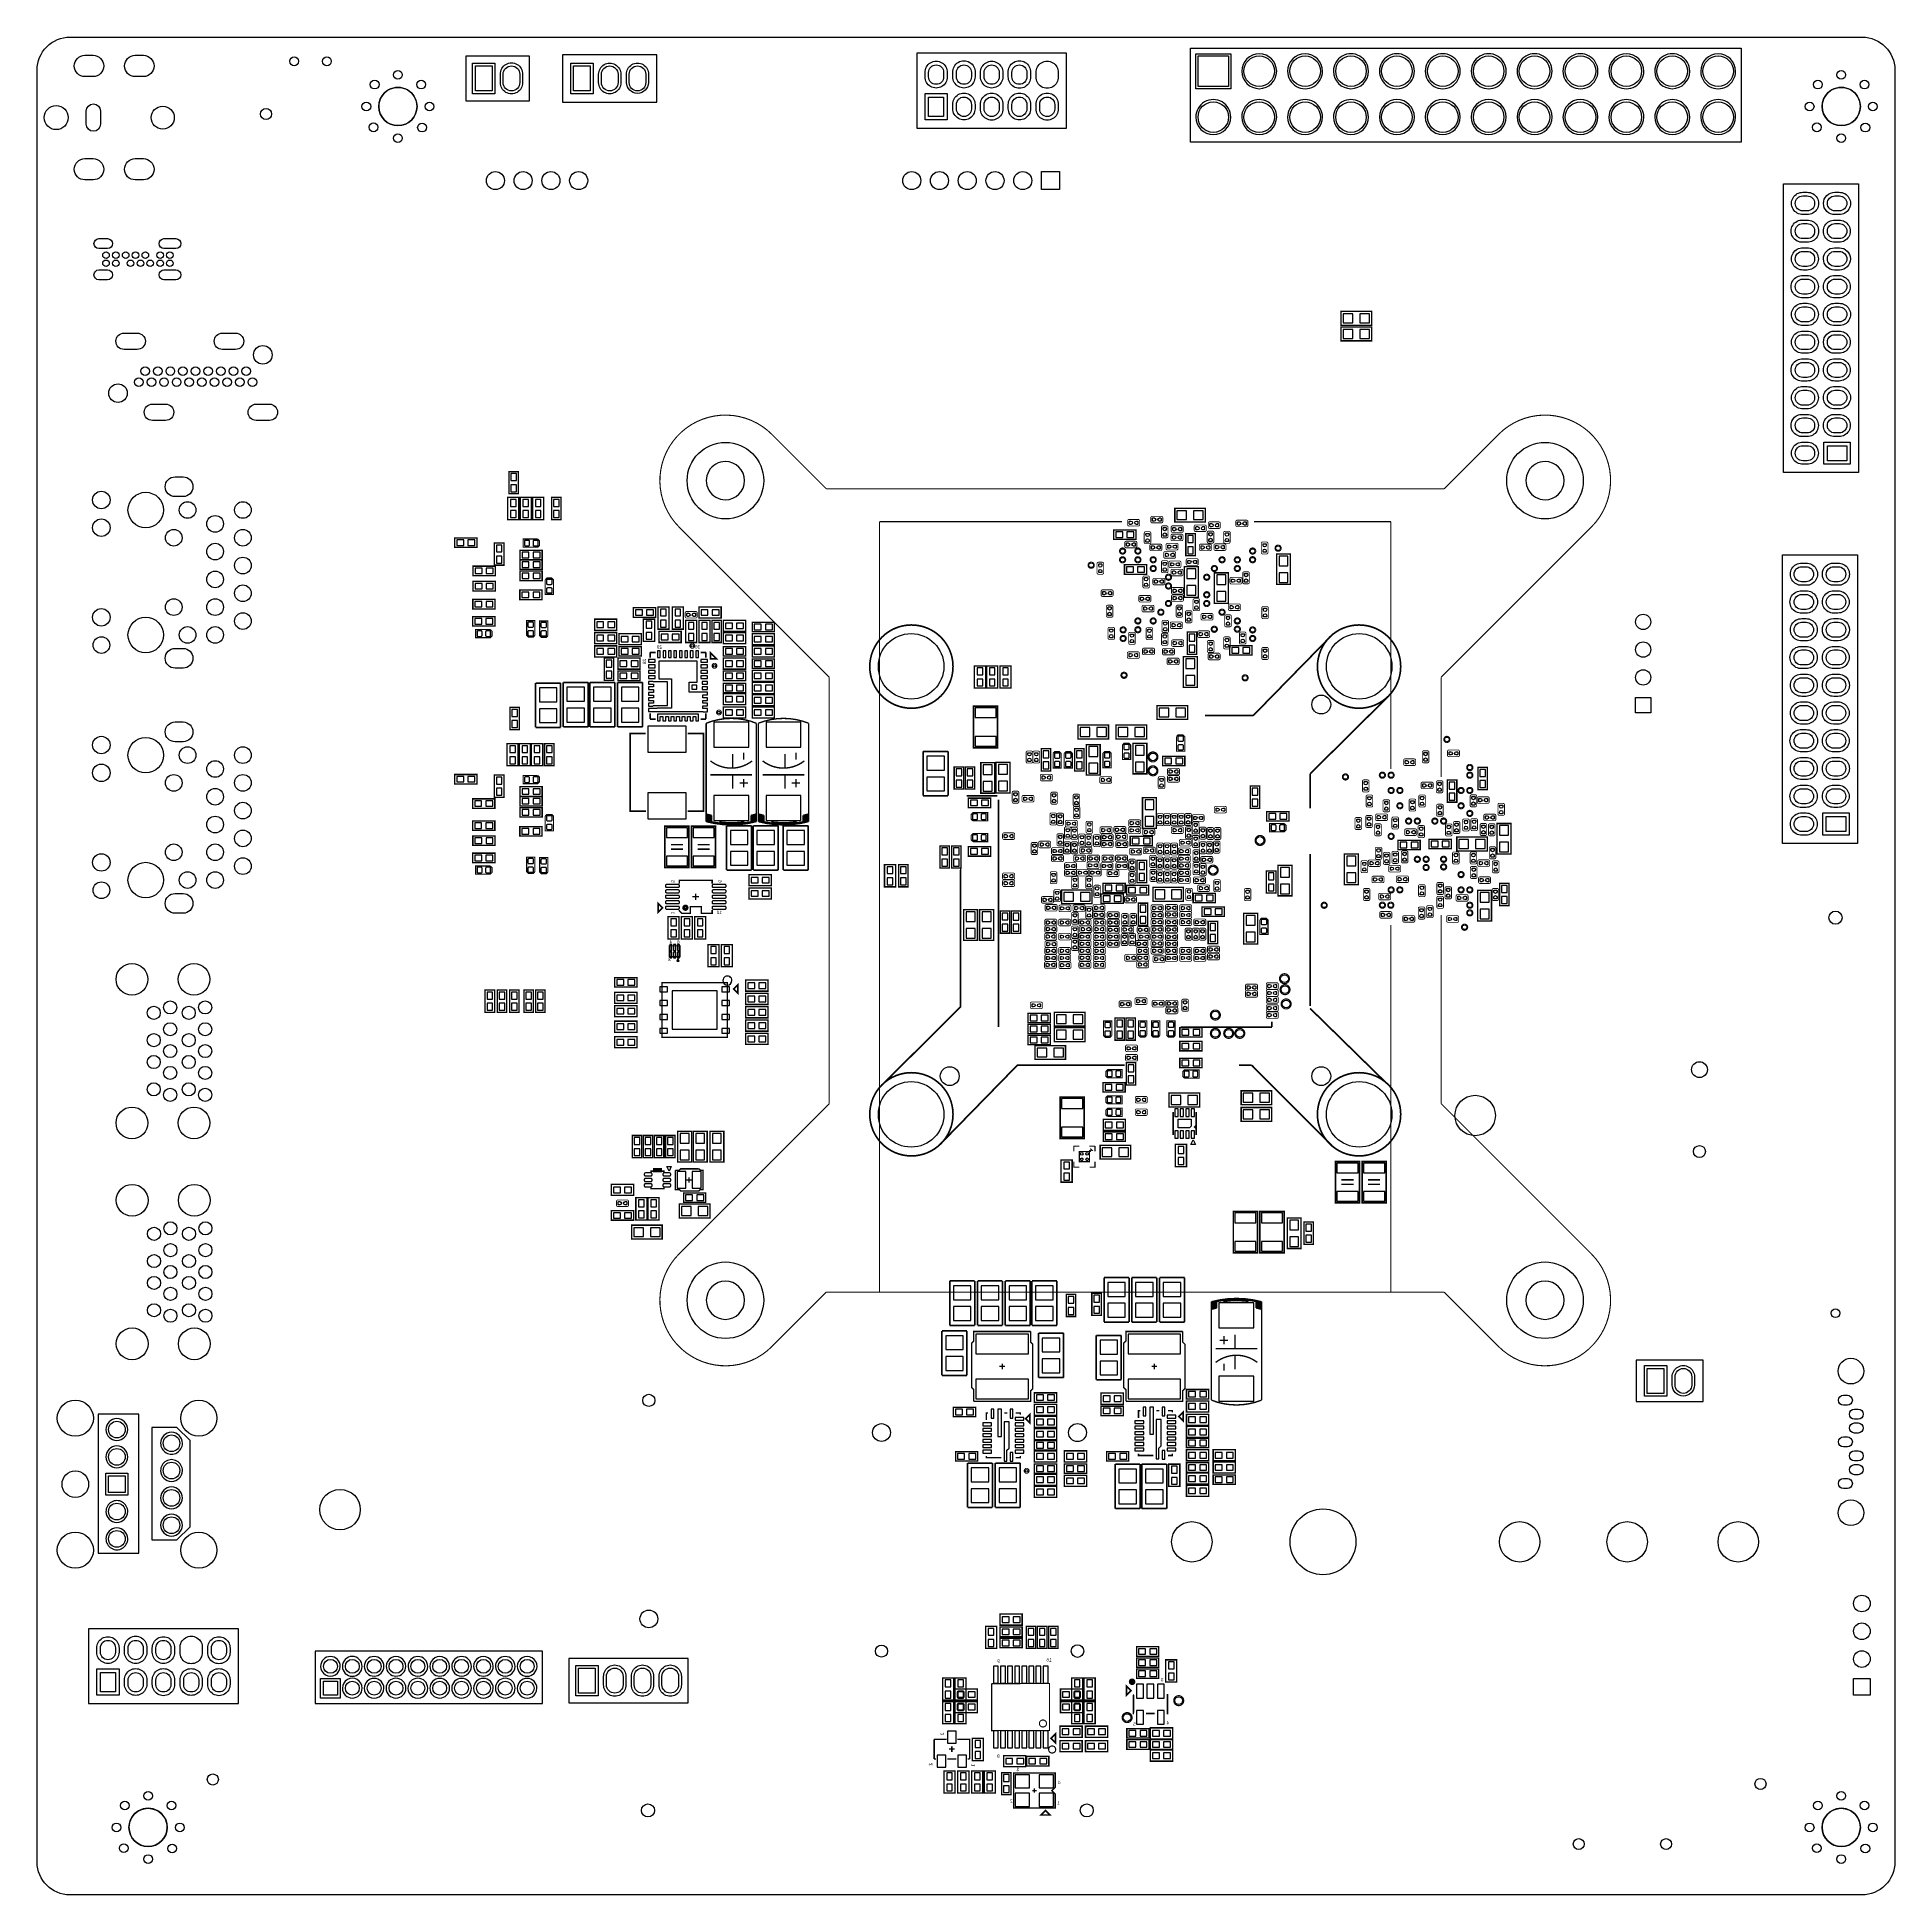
# Model space of a CAD drawing. Extents: x 6 to 176, y -11 to 159.
import ezdxf
from ezdxf.enums import TextEntityAlignment as Align

# ---------------------------------------------------------------- set-up
doc = ezdxf.new("R2010")
doc.units = 0
for name, color, linetype in [('BG_OUTLINE', 5, 'CONTINUOUS'), ('BG_SILKSCREEN_BOTTOM', 122, 'CONTINUOUS'), ('PG_NEW_SLIK-BOT', 231, 'CONTINUOUS'), ('PG_SILKSCREEN_BOTTOM', 122, 'CONTINUOUS'), ('PIN_BOTTOM', 12, 'CONTINUOUS')]:
    doc.layers.add(name, color=color, linetype=linetype)

msp = doc.modelspace()

# ---------------------------------------------------------------- linework, layer by layer
at = {"layer": 'BG_OUTLINE'}
for points in [[(172.76826, 159.132524, -0.414213), (175.768254, 156.13253), (175.768254, -7.862062, -0.414223), (172.76826, -10.862056), (8.768588, -10.862056, -0.414212), (5.768594, -7.862062), (5.768594, 156.13253, -0.414226), (8.768588, 159.132524)], [(37.033454, 152.787604, 0.999913), (40.533574, 152.787604, 1.000087)], [(169.1132, 152.787604, 0.999913), (172.61332, 152.787604, 1.000087)], [(68.75526, 116.798852, 0.999936), (68.75526, 120.298718, 1.000064)], [(143.755364, 116.798852, 0.999806), (143.755364, 120.298718, 1.000194)], [(68.75526, 41.798748, 1), (68.75526, 45.298868, 1)], [(145.505424, 43.548808, 1), (142.005304, 43.548808, 1)], [(14.173454, -4.691888, 0.999913), (17.673574, -4.691888, 1.000087)], [(169.112946, -4.691888, 0.999913), (172.613066, -4.691888, 1.000087)]]:
    msp.add_lwpolyline(points, format="xyb", close=True, dxfattribs=at)
at = {"layer": 'BG_SILKSCREEN_BOTTOM', "const_width": 0.1524}
for points in [[(89.581228, 101.532944, 1), (81.961228, 101.532944, 1), (89.581228, 101.532944)], [(130.549142, 101.532944, 1), (122.929142, 101.532944, 1), (130.549142, 101.532944)], [(89.581228, 60.56503, 1), (81.961228, 60.56503, 1), (89.581228, 60.56503)], [(130.549142, 60.56503, 1), (122.929142, 60.56503, 1), (130.549142, 60.56503)]]:
    msp.add_lwpolyline(points, format="xyb", dxfattribs=at)
for points in [[(124.4092, 104.5718), (117.050058, 97.051114)], [(129.4892, 98.8822), (122.257058, 91.717114)], [(112.642904, 97.05086), (117.064536, 97.05086)], [(122.257058, 91.717114), (122.257058, 88.551766)], [(90.81516, 89.7128), (93.6498, 89.7128)], [(93.757242, 89.367106), (93.757242, 68.55079)], [(122.257058, 84.381848), (122.257312, 70.482206)], [(83.0326, 63.1952), (90.253312, 70.38086), (90.253312, 82.9818), (90.2208, 82.9818)], [(129.286, 63.373), (122.257312, 70.254114)], [(110.404656, 68.55079), (118.757446, 68.55079)], [(118.757446, 69.028818), (118.757446, 68.55079)], [(88.3412, 57.7596), (95.460312, 65.04686), (95.462852, 65.0494), (105.283, 65.0494)], [(115.745514, 65.047114), (116.923312, 65.047114)], [(124.2568, 57.6834), (116.923312, 65.047114)]]:
    msp.add_lwpolyline(points, dxfattribs=at)
at = {"layer": 'PG_NEW_SLIK-BOT'}
for points in [[(161.699448, 158.116778), (161.699448, 149.516846), (111.299244, 149.516846), (111.299244, 158.116778)], [(44.98467, 157.382972), (44.98467, 153.318972), (50.82667, 153.318972), (50.82667, 157.382972)], [(47.65167, 156.747972), (47.65167, 153.953972), (45.61967, 153.953972), (45.61967, 156.747972)], [(53.84927, 157.509972), (53.84927, 153.191972), (62.48527, 153.191972), (62.48527, 157.509972)], [(56.64327, 156.747972), (56.64327, 153.953972), (54.61127, 153.953972), (54.61127, 156.747972)], [(86.25967, 157.662372), (86.25967, 150.804372), (99.97567, 150.804372), (99.97567, 157.662372)], [(111.79937, 157.616906), (114.999262, 157.616906), (114.999262, 154.417014), (111.79937, 154.417014)], [(89.05367, 153.979372), (89.05367, 151.566372), (87.02167, 151.566372), (87.02167, 153.979372)], [(172.44187, 119.282972), (165.58387, 119.282972), (165.58387, 145.698972), (172.44187, 145.698972)], [(171.67987, 122.076972), (171.67987, 120.044972), (169.26687, 120.044972), (169.26687, 122.076972)], [(172.34027, 85.348572), (165.48227, 85.348572), (165.48227, 111.764572), (172.34027, 111.764572)], [(171.57827, 88.142572), (171.57827, 86.110572), (169.16527, 86.110572), (169.16527, 88.142572)], [(152.083262, 38.06952), (152.083262, 34.26968), (158.213298, 34.26968), (158.213298, 38.06952)], [(154.8892, 37.5666), (154.8892, 34.7726), (152.8572, 34.7726), (152.8572, 37.5666)], [(11.363198, 20.413472), (15.063216, 20.413472), (15.063216, 33.113472), (11.363198, 33.113472)], [(19.763232, 22.813518), (19.763232, 30.713426), (18.563082, 31.913322), (16.263112, 31.913322), (16.263112, 21.613368), (18.563082, 21.613368)], [(14.063218, 27.713432), (14.063218, 25.713436), (12.063222, 25.713436), (12.063222, 27.713432)], [(10.46607, 13.491972), (10.46607, 6.633972), (24.18207, 6.633972), (24.18207, 13.491972)], [(31.20644, 11.448034), (31.20644, 6.647942), (52.0065, 6.647942), (52.0065, 11.448034)], [(54.43347, 10.774172), (54.43347, 6.710172), (65.35547, 6.710172), (65.35547, 10.774172)], [(13.26007, 9.808972), (13.26007, 7.395972), (11.22807, 7.395972), (11.22807, 9.808972)], [(33.50641, 8.947912), (33.50641, 7.148068), (31.706566, 7.148068), (31.706566, 8.947912)], [(57.10047, 10.139172), (57.10047, 7.345172), (55.06847, 7.345172), (55.06847, 10.139172)]]:
    msp.add_lwpolyline(points, close=True, dxfattribs=at)
for points in [[(48.15967, 154.969972), (48.15967, 155.731972, -1.031738), (50.19167, 155.731972), (50.19167, 154.969972, -1.008968)], [(57.15127, 154.969972), (57.15127, 155.731972, -1.007843), (59.18327, 155.731972), (59.18327, 154.969972, -1.008968)], [(59.69127, 154.969972), (59.69127, 155.731972, -1.008968), (61.72327, 155.731972), (61.72327, 154.969972, -0.963203)], [(87.02167, 155.503372), (87.02167, 155.884372, -1.031738), (89.05367, 155.884372), (89.05367, 155.503372, -1.007843)], [(89.56167, 155.503372), (89.56167, 155.884372, -1.072781), (91.59367, 155.884372), (91.59367, 155.503372, -1.007843)], [(92.10167, 155.503372), (92.10167, 155.884372, -1.031738), (94.13367, 155.884372), (94.13367, 155.503372, -1.007843)], [(94.64167, 155.503372), (94.64167, 155.884372, -1.072781), (96.67367, 155.884372), (96.67367, 155.503372, -1.031738)], [(97.18167, 155.503372), (97.18167, 155.884372, -1.031738), (99.21367, 155.884372), (99.21367, 155.503372, -1.031738)], [(119.199406, 156.01696, 1), (115.999286, 156.016816, 1)], [(123.399296, 156.01696, 1), (120.199396, 156.016816, 1)], [(127.59944, 156.01696, 1), (124.399252, 156.016816, 1)], [(131.79933, 156.01696, 1), (128.599362, 156.016816, 1)], [(135.999474, 156.01696, 1), (132.799218, 156.016816, 1)], [(140.199364, 156.01696, 1), (136.999328, 156.016816, 1)], [(144.399254, 156.01696, 1), (141.199438, 156.016816, 1)], [(148.599398, 156.01696, 1), (145.399294, 156.016816, 1)], [(152.799288, 156.01696, 1), (149.599404, 156.016816, 1)], [(156.999432, 156.01696, 1), (153.79926, 156.016816, 1)], [(161.199322, 156.01696, 1), (157.99937, 156.016816, 1)], [(89.56167, 152.582372), (89.56167, 152.963372, -1.031738), (91.59367, 152.963372), (91.59367, 152.582372, -1.007843)], [(92.10167, 152.582372), (92.10167, 152.963372, -1.031738), (94.13367, 152.963372), (94.13367, 152.582372, -1.031738)], [(94.64167, 152.582372), (94.64167, 152.963372, -1.031738), (96.67367, 152.963372), (96.67367, 152.582372, -1.007843)], [(97.18167, 152.582372), (97.18167, 152.963372, -1.031738), (99.21367, 152.963372), (99.21367, 152.582372, -1.031738)], [(114.999262, 151.816816, 1), (111.79943, 151.81696, 1)], [(119.199152, 151.816816, 1), (115.99954, 151.81696, 1)], [(123.399296, 151.816816, 1), (120.199396, 151.81696, 1)], [(127.599186, 151.816816, 1), (124.399506, 151.81696, 1)], [(131.79933, 151.816816, 1), (128.599362, 151.81696, 1)], [(135.99922, 151.816816, 1), (132.799472, 151.81696, 1)], [(140.19911, 151.816816, 1), (136.999582, 151.81696, 1)], [(144.399254, 151.816816, 1), (141.199438, 151.81696, 1)], [(148.599144, 151.816816, 1), (145.399548, 151.81696, 1)], [(152.799288, 151.816816, 1), (149.599404, 151.81696, 1)], [(156.999178, 151.816816, 1), (153.799514, 151.81696, 1)], [(161.199322, 151.816816, 1), (157.99937, 151.81696, 1)], [(167.74287, 144.936972, -1.031738), (167.74287, 142.904972), (167.36187, 142.904972, -1.031738), (167.36187, 144.936972)], [(170.66387, 144.936972, -1.031738), (170.66387, 142.904972), (170.28287, 142.904972, -0.423397), (169.234612, 143.920972, -0.423397), (170.28287, 144.936972)], [(167.74287, 142.396972, -1.031738), (167.74287, 140.364972), (167.36187, 140.364972, -1.072781), (167.36187, 142.396972)], [(170.66387, 142.396972, -1.007843), (170.66387, 140.364972), (170.28287, 140.364972, -1.031738), (170.28287, 142.396972)], [(167.74287, 139.856972, -1.007843), (167.74287, 137.824972), (167.36187, 137.824972, -1.031738), (167.36187, 139.856972)], [(170.69562, 139.85748, -1), (170.69562, 137.824464, -0.00781), (170.66387, 137.824972), (170.28287, 137.824972, -0.00781), (170.25112, 137.824464, -0.413411), (169.234612, 138.838178, -0.415021), (170.25112, 139.85748, -0.00781), (170.28287, 139.856972), (170.66387, 139.856972, -0.00781)], [(167.74287, 137.316972, -1.007843), (167.74287, 135.284972), (167.36187, 135.284972, -1.072781), (167.36187, 137.316972)], [(170.66387, 137.316972, -1.007843), (170.66387, 135.284972), (170.28287, 135.284972, -1.031738), (170.28287, 137.316972)], [(167.74287, 134.776972, -1.007843), (167.74287, 132.744972), (167.36187, 132.744972, -1.031738), (167.36187, 134.776972)], [(170.66387, 134.776972, -1.031738), (170.66387, 132.744972), (170.28287, 132.744972, -1.031738), (170.28287, 134.776972)], [(167.74287, 132.236972, -1.007843), (167.74287, 130.204972), (167.36187, 130.204972, -1.031738), (167.36187, 132.236972)], [(170.66387, 132.236972, -1.007843), (170.66387, 130.204972), (170.28287, 130.204972, -0.00781), (170.25112, 130.204464, -1), (170.25112, 132.23748, -0.00781), (170.28287, 132.236972)], [(167.74287, 129.696972, -1.031738), (167.74287, 127.664972), (167.36187, 127.664972, -1.072781), (167.36187, 129.696972)], [(170.66387, 129.696972, -1.007843), (170.66387, 127.664972), (170.28287, 127.664972, -1.031738), (170.28287, 129.696972)], [(167.74287, 127.156972, -1.007843), (167.74287, 125.124972), (167.36187, 125.124972, -1.031738), (167.36187, 127.156972)], [(170.66387, 127.156972, -1.031738), (170.66387, 125.124972), (170.28287, 125.124972, -1.031738), (170.28287, 127.156972)], [(167.74287, 124.616972, -1.007843), (167.74287, 122.584972), (167.36187, 122.584972, -1.072781), (167.36187, 124.616972)], [(170.66387, 124.616972, -1.007843), (170.66387, 122.584972), (170.28287, 122.584972, -1.031738), (170.28287, 124.616972)], [(167.74287, 122.076972, -1.007843), (167.74287, 120.044972), (167.36187, 120.044972, -1.031738), (167.36187, 122.076972)], [(167.64127, 111.002572, -1.031738), (167.64127, 108.970572), (167.26027, 108.970572, -1.031738), (167.26027, 111.002572)], [(170.56227, 111.002572, -1.031738), (170.56227, 108.970572), (170.18127, 108.970572, -0.423397), (169.133012, 109.986572, -0.423397), (170.18127, 111.002572)], [(167.64127, 108.462572, -1.031738), (167.64127, 106.430572), (167.26027, 106.430572, -1.072781), (167.26027, 108.462572)], [(170.56227, 108.462572, -1.007843), (170.56227, 106.430572), (170.18127, 106.430572, -1.031738), (170.18127, 108.462572)], [(167.64127, 105.922572, -1.007843), (167.64127, 103.890572), (167.26027, 103.890572, -1.031738), (167.26027, 105.922572)], [(170.59402, 105.92308, -1), (170.59402, 103.890064, -0.00781), (170.56227, 103.890572), (170.18127, 103.890572, -0.00781), (170.14952, 103.890064, -0.413411), (169.133012, 104.903778, -0.415021), (170.14952, 105.92308, -0.00781), (170.18127, 105.922572), (170.56227, 105.922572, -0.00781)], [(167.64127, 103.382572, -1.007843), (167.64127, 101.350572), (167.26027, 101.350572, -1.072781), (167.26027, 103.382572)], [(170.56227, 103.382572, -1.007843), (170.56227, 101.350572), (170.18127, 101.350572, -1.031738), (170.18127, 103.382572)], [(167.64127, 100.842572, -1.007843), (167.64127, 98.810572), (167.26027, 98.810572, -1.031738), (167.26027, 100.842572)], [(170.56227, 100.842572, -1.031738), (170.56227, 98.810572), (170.18127, 98.810572, -1.031738), (170.18127, 100.842572)], [(167.64127, 98.302572, -1.007843), (167.64127, 96.270572), (167.26027, 96.270572, -1.031738), (167.26027, 98.302572)], [(170.56227, 98.302572, -1.007843), (170.56227, 96.270572), (170.18127, 96.270572, -0.00781), (170.14952, 96.270064, -1), (170.14952, 98.30308, -0.00781), (170.18127, 98.302572)], [(167.64127, 95.762572, -1.031738), (167.64127, 93.730572), (167.26027, 93.730572, -1.072781), (167.26027, 95.762572)], [(170.56227, 95.762572, -1.007843), (170.56227, 93.730572), (170.18127, 93.730572, -1.031738), (170.18127, 95.762572)], [(167.64127, 93.222572, -1.007843), (167.64127, 91.190572), (167.26027, 91.190572, -1.031738), (167.26027, 93.222572)], [(170.56227, 93.222572, -1.031738), (170.56227, 91.190572), (170.18127, 91.190572, -1.031738), (170.18127, 93.222572)], [(167.64127, 90.682572, -1.007843), (167.64127, 88.650572), (167.26027, 88.650572, -1.072781), (167.26027, 90.682572)], [(170.56227, 90.682572, -1.007843), (170.56227, 88.650572), (170.18127, 88.650572, -1.031738), (170.18127, 90.682572)], [(167.64127, 88.142572, -1.007843), (167.64127, 86.110572), (167.26027, 86.110572, -1.031738), (167.26027, 88.142572)], [(69.350636, 72.80402, 1), (68.526164, 72.80398, 1)], [(155.3972, 35.7886), (155.3972, 36.5506, -1.007843), (157.4292, 36.5506), (157.4292, 35.7886, -1)], [(14.063218, 31.713424, 1), (12.063122, 31.713444, 1)], [(19.063208, 30.46349, 1), (17.063132, 30.463378, 1)], [(14.063218, 29.213556, 1), (12.063122, 29.213312, 1)], [(19.062954, 27.963368, 1), (17.063386, 27.9635, 1)], [(19.063462, 25.4635, 1), (17.062878, 25.463368, 1)], [(14.062964, 24.213312, 1), (12.063376, 24.213556, 1)], [(19.063208, 22.963378, 1), (17.063132, 22.96349, 1)], [(14.063218, 21.713444, 1), (12.063122, 21.713424, 1)], [(11.22807, 11.332972), (11.22807, 11.713972, -1.031738), (13.26007, 11.713972), (13.26007, 11.332972, -1.007843)], [(13.76807, 11.332972), (13.76807, 11.713972, -1.072781), (15.80007, 11.713972), (15.80007, 11.332972, -1.007843)], [(16.30807, 11.332972), (16.30807, 11.713972, -1.031738), (18.34007, 11.713972), (18.34007, 11.332972, -1.007843)], [(18.84807, 11.332972), (18.84807, 11.713972, -1.072781), (20.88007, 11.713972), (20.88007, 11.332972, -1.031738)], [(21.38807, 11.332972), (21.38807, 11.713972, -1.031738), (23.42007, 11.713972), (23.42007, 11.332972, -1.031738)], [(33.50641, 10.047986, 1), (31.70653, 10.04799, 1)], [(35.511994, 10.047986, 1), (33.700946, 10.04799, 1)], [(37.506402, 10.047986, 1), (35.706538, 10.04799, 1)], [(39.506398, 10.047986, 1), (37.706542, 10.04799, 1)], [(41.506394, 10.047986, 1), (39.706546, 10.04799, 1)], [(43.50639, 10.047986, 1), (41.70655, 10.04799, 1)], [(45.506386, 10.047986, 1), (43.706554, 10.04799, 1)], [(47.506382, 10.047986, 1), (45.706558, 10.04799, 1)], [(49.506378, 10.047986, 1), (47.706562, 10.04799, 1)], [(51.511962, 10.047986, 1), (49.700978, 10.04799, 1)], [(13.76807, 8.411972), (13.76807, 8.792972, -1.031738), (15.80007, 8.792972), (15.80007, 8.411972, -1.007843)], [(16.30807, 8.411972), (16.30807, 8.792972, -1.031738), (18.34007, 8.792972), (18.34007, 8.411972, -1.031738)], [(18.84807, 8.411972), (18.84807, 8.792972, -1.031738), (20.88007, 8.792972), (20.88007, 8.411972, -1.007843)], [(21.38807, 8.411972), (21.38807, 8.792972, -1.031738), (23.42007, 8.792972), (23.42007, 8.411972, -1.031738)], [(35.511994, 8.04799, 1), (33.700946, 8.047986, 1)], [(37.506402, 8.04799, 1), (35.706538, 8.047986, 1)], [(39.511986, 8.04799, 1), (37.700954, 8.047986, 1)], [(41.511982, 8.04799, 1), (39.700958, 8.047986, 1)], [(43.50639, 8.04799, 1), (41.70655, 8.047986, 1)], [(45.506386, 8.04799, 1), (43.706554, 8.047986, 1)], [(47.506382, 8.04799, 1), (45.706558, 8.047986, 1)], [(49.511966, 8.04799, 1), (47.700974, 8.047986, 1)], [(51.506374, 8.04799, 1), (49.706566, 8.047986, 1)], [(57.60847, 8.361172), (57.60847, 9.123172, -1.031738), (59.64047, 9.123172), (59.64047, 8.361172, -1.031738)], [(60.14847, 8.361172), (60.14847, 9.123172, -1.031738), (62.18047, 9.123172), (62.18047, 8.361172, -1.031738)], [(62.68847, 8.361172), (62.68847, 9.123172, -1.031738), (64.72047, 9.123172), (64.72047, 8.361172, -1.031738)]]:
    msp.add_lwpolyline(points, format="xyb", close=True, dxfattribs=at)
for points, const_width in [([(127.889, 134.0358), (125.095, 134.0358), (125.095, 132.7658), (127.889, 132.7658), (127.889, 134.0358)], 0.127), ([(127.889, 132.6134), (125.095, 132.6134), (125.095, 131.3434), (127.889, 131.3434), (127.889, 132.6134)], 0.127), ([(49.8094, 117.348), (49.8094, 119.38), (48.9458, 119.38), (48.9458, 117.348), (49.8094, 117.348)], 0.127), ([(48.827944, 117.022372), (48.827944, 114.990372), (49.843944, 114.990372), (49.843944, 117.022372), (48.827944, 117.022372)], 0.127), ([(49.970944, 117.022372), (49.970944, 114.990372), (50.986944, 114.990372), (50.986944, 117.022372), (49.970944, 117.022372)], 0.127), ([(51.113944, 117.022372), (51.113944, 114.990372), (52.129944, 114.990372), (52.129944, 117.022372), (51.113944, 117.022372)], 0.127), ([(53.704744, 114.990372), (53.704744, 117.022372), (52.841144, 117.022372), (52.841144, 114.990372), (53.704744, 114.990372)], 0.127), ([(112.6744, 116.0272), (109.8804, 116.0272), (109.8804, 114.7572), (112.6744, 114.7572), (112.6744, 116.0272)], 0.127), ([(104.2924, 113.166398), (106.3244, 113.166398), (106.3244, 114.029998), (104.2924, 114.029998), (104.2924, 113.166398)], 0.127), ([(105.558844, 114.871754), (105.558844, 114.525552)], 0.0762), ([(106.531918, 114.998754), (105.685844, 114.998754)], 0.0762), ([(105.685844, 114.398552), (106.531918, 114.398552)], 0.0762), ([(106.658918, 114.525552), (106.658918, 114.871754)], 0.0762), ([(107.551982, 113.876836), (107.20578, 113.876836)], 0.0762), ([(107.67949, 115.155726), (107.67949, 114.809524)], 0.0762), ([(108.652564, 115.282726), (107.80649, 115.282726)], 0.0762), ([(107.80649, 114.682524), (108.652564, 114.682524)], 0.0762), ([(108.653326, 114.28349), (108.653326, 113.437416)], 0.0762), ([(108.779564, 114.809524), (108.779564, 115.155726)], 0.0762), ([(109.126528, 114.41049), (108.780326, 114.41049)], 0.0762), ([(109.253528, 113.437416), (109.253528, 114.28349)], 0.0762), ([(109.546644, 114.287554), (109.546644, 113.941352)], 0.0762), ([(110.519718, 114.414554), (109.673644, 114.414554)], 0.0762), ([(110.646718, 113.941352), (110.646718, 114.287554)], 0.0762), ([(111.654844, 114.363754), (111.654844, 114.017552)], 0.0762), ([(112.627918, 114.490754), (111.781844, 114.490754)], 0.0762), ([(111.781844, 113.890552), (112.627918, 113.890552)], 0.0762), ([(112.754918, 114.017552), (112.754918, 114.363754)], 0.0762), ([(112.937036, 114.647472), (112.937036, 114.30127)], 0.0762), ([(113.317782, 113.927636), (112.97158, 113.927636)], 0.0762), ([(113.91011, 114.774472), (113.064036, 114.774472)], 0.0762), ([(113.064036, 114.17427), (113.91011, 114.17427)], 0.0762), ([(114.03711, 114.30127), (114.03711, 114.647472)], 0.0762), ([(114.816382, 113.916206), (114.47018, 113.916206)], 0.0762), ([(115.46459, 114.80927), (115.46459, 114.463068)], 0.0762), ([(116.437664, 114.93627), (115.59159, 114.93627)], 0.0762), ([(115.59159, 114.336068), (116.437664, 114.336068)], 0.0762), ([(116.564664, 114.463068), (116.564664, 114.80927)], 0.0762), ([(46.016926, 113.299494), (43.984926, 113.299494), (43.984926, 112.435894), (46.016926, 112.435894), (46.016926, 113.299494)], 0.127), ([(47.616364, 112.846612), (47.616364, 110.814612), (48.479964, 110.814612), (48.479964, 112.846612), (47.616364, 112.846612)], 0.127), ([(51.980846, 112.175798), (49.948846, 112.175798), (49.948846, 111.312198), (51.980846, 111.312198), (51.980846, 112.175798)], 0.127), ([(51.583844, 113.204752), (50.237644, 113.204752), (50.237644, 112.457992), (51.578764, 112.457992), (51.736244, 112.615472), (51.736244, 113.052606), (51.583844, 113.205006)], 0.1016), ([(105.304844, 112.879124), (105.304844, 112.532922)], 0.0762), ([(106.277918, 113.006124), (105.431844, 113.006124)], 0.0762), ([(105.431844, 112.405922), (106.277918, 112.405922)], 0.0762), ([(106.404918, 112.532922), (106.404918, 112.879124)], 0.0762), ([(107.07878, 113.749836), (107.07878, 112.903762)], 0.0762), ([(107.20578, 112.776762), (107.551982, 112.776762)], 0.0762), ([(107.590844, 112.611154), (107.590844, 112.264952)], 0.0762), ([(107.678982, 112.903762), (107.678982, 113.749836)], 0.0762), ([(108.563918, 112.738154), (107.717844, 112.738154)], 0.0762), ([(108.690918, 112.264952), (108.690918, 112.611154)], 0.0762), ([(108.780326, 113.310416), (109.126528, 113.310416)], 0.0762), ([(109.076236, 112.678972), (109.076236, 112.33277)], 0.0762), ([(110.04931, 112.805972), (109.203236, 112.805972)], 0.0762), ([(109.203236, 112.20577), (110.04931, 112.20577)], 0.0762), ([(109.521244, 113.525554), (109.521244, 113.179352)], 0.0762), ([(110.494318, 113.652554), (109.648244, 113.652554)], 0.0762), ([(109.648244, 113.052352), (110.494318, 113.052352)], 0.0762), ([(109.673644, 113.814352), (110.519718, 113.814352)], 0.0762), ([(110.17631, 112.33277), (110.17631, 112.678972)], 0.0762), ([(110.621318, 113.179352), (110.621318, 113.525554)], 0.0762), ([(110.883954, 113.707926), (110.883954, 111.675926), (111.747554, 111.675926), (111.747554, 113.707926), (110.883954, 113.707926)], 0.127), ([(112.12449, 112.615726), (112.12449, 112.269524)], 0.0762), ([(113.097564, 112.742726), (112.25149, 112.742726)], 0.0762), ([(112.84458, 113.800636), (112.84458, 112.954562)], 0.0762), ([(112.97158, 112.827562), (113.317782, 112.827562)], 0.0762), ([(113.224564, 112.269524), (113.224564, 112.615726)], 0.0762), ([(113.444782, 112.954562), (113.444782, 113.800636)], 0.0762), ([(113.45799, 112.6363), (113.45799, 112.290098)], 0.0762), ([(114.431064, 112.7633), (113.58499, 112.7633)], 0.0762), ([(113.58499, 112.163098), (114.431064, 112.163098)], 0.0762), ([(114.34318, 113.789206), (114.34318, 112.943132)], 0.0762), ([(114.47018, 112.816132), (114.816382, 112.816132)], 0.0762), ([(114.558064, 112.290098), (114.558064, 112.6363)], 0.0762), ([(114.943382, 112.943132), (114.943382, 113.789206)], 0.0762), ([(117.79758, 112.810036), (117.79758, 111.963962)], 0.0762), ([(118.270782, 112.937036), (117.92458, 112.937036)], 0.0762), ([(118.397782, 111.963962), (118.397782, 112.810036)], 0.0762), ([(45.652944, 109.859572), (47.684944, 109.859572), (47.684944, 110.723172), (45.652944, 110.723172), (45.652944, 109.859572)], 0.127), ([(51.980846, 111.286798), (49.948846, 111.286798), (49.948846, 110.423198), (51.980846, 110.423198), (51.980846, 111.286798)], 0.127), ([(102.760526, 110.95609), (102.760526, 110.110016)], 0.0762), ([(103.233728, 111.08309), (102.887526, 111.08309)], 0.0762), ([(103.360728, 110.110016), (103.360728, 110.95609)], 0.0762), ([(107.302554, 110.851696), (105.270554, 110.851696), (105.270554, 109.988096), (107.302554, 109.988096), (107.302554, 110.851696)], 0.127), ([(107.717844, 112.137952), (108.563918, 112.137952)], 0.0762), ([(108.65358, 111.096806), (108.65358, 110.250732)], 0.0762), ([(109.126782, 111.223806), (108.78058, 111.223806)], 0.0762), ([(108.86059, 111.9251), (108.86059, 111.578898)], 0.0762), ([(109.833664, 112.0521), (108.98759, 112.0521)], 0.0762), ([(108.98759, 111.451898), (109.833664, 111.451898)], 0.0762), ([(109.253782, 110.250732), (109.253782, 111.096806)], 0.0762), ([(109.342936, 111.066072), (109.342936, 110.71987)], 0.0762), ([(110.31601, 111.193072), (109.469936, 111.193072)], 0.0762), ([(109.469936, 110.59287), (110.31601, 110.59287)], 0.0762), ([(109.960664, 111.578898), (109.960664, 111.9251)], 0.0762), ([(110.44301, 110.71987), (110.44301, 111.066072)], 0.0762), ([(110.756954, 110.673896), (110.756954, 107.879896), (112.026954, 107.879896), (112.026954, 110.673896), (110.756954, 110.673896)], 0.127), ([(110.91799, 111.27867), (110.91799, 110.932468)], 0.0762), ([(111.891064, 111.40567), (111.04499, 111.40567)], 0.0762), ([(111.04499, 110.805468), (111.891064, 110.805468)], 0.0762), ([(112.018064, 110.932468), (112.018064, 111.27867)], 0.0762), ([(112.25149, 112.142524), (113.097564, 112.142524)], 0.0762), ([(117.92458, 111.836962), (118.270782, 111.836962)], 0.0762), ([(120.459754, 109.048296), (120.459754, 111.842296), (119.189754, 111.842296), (119.189754, 109.048296), (120.459754, 109.048296)], 0.127), ([(45.652944, 108.462572), (47.684944, 108.462572), (47.684944, 109.326172), (45.652944, 109.326172), (45.652944, 108.462572)], 0.127), ([(51.980846, 110.270798), (49.948846, 110.270798), (49.948846, 109.407198), (51.980846, 109.407198), (51.980846, 110.270798)], 0.127), ([(52.264564, 109.491272), (52.264564, 108.145072), (53.011324, 108.145072), (53.011324, 109.486192), (52.853844, 109.643672), (52.41671, 109.643672), (52.26431, 109.491272)], 0.1016), ([(102.887526, 109.983016), (103.233728, 109.983016)], 0.0762), ([(106.95178, 109.699806), (106.95178, 108.853732)], 0.0762), ([(107.424982, 109.826806), (107.07878, 109.826806)], 0.0762), ([(107.551982, 108.853732), (107.551982, 109.699806)], 0.0762), ([(107.870244, 109.486954), (107.870244, 109.140752)], 0.0762), ([(108.843318, 109.613954), (107.997244, 109.613954)], 0.0762), ([(107.997244, 109.013752), (108.843318, 109.013752)], 0.0762), ([(108.78058, 110.123732), (109.126782, 110.123732)], 0.0762), ([(108.970318, 109.140752), (108.970318, 109.486954)], 0.0762), ([(109.521244, 110.313724), (109.521244, 109.967522)], 0.0762), ([(110.494318, 110.440724), (109.648244, 110.440724)], 0.0762), ([(109.648244, 109.840522), (110.494318, 109.840522)], 0.0762), ([(110.544864, 108.7755), (109.69879, 108.7755)], 0.0762), ([(110.621318, 109.967522), (110.621318, 110.313724)], 0.0762), ([(113.500154, 110.115096), (113.500154, 107.321096), (114.770154, 107.321096), (114.770154, 110.115096), (113.500154, 110.115096)], 0.127), ([(114.91849, 109.567726), (114.91849, 109.221524)], 0.0762), ([(115.891564, 109.694726), (115.04549, 109.694726)], 0.0762), ([(115.04549, 109.094524), (115.891564, 109.094524)], 0.0762), ([(116.018564, 109.221524), (116.018564, 109.567726)], 0.0762), ([(116.095526, 110.08106), (116.095526, 109.234986)], 0.0762), ([(116.568728, 110.20806), (116.222526, 110.20806)], 0.0762), ([(116.222526, 109.107986), (116.568728, 109.107986)], 0.0762), ([(116.695728, 109.234986), (116.695728, 110.08106)], 0.0762), ([(45.636942, 106.815636), (47.668942, 106.815636), (47.668942, 107.679236), (45.636942, 107.679236), (45.636942, 106.815636)], 0.127), ([(51.96967, 108.530898), (49.93767, 108.530898), (49.93767, 107.667298), (51.96967, 107.667298), (51.96967, 108.530898)], 0.127), ([(103.132636, 108.427774), (103.132636, 108.081572)], 0.0762), ([(104.10571, 108.554774), (103.259636, 108.554774)], 0.0762), ([(103.259636, 107.954572), (104.10571, 107.954572)], 0.0762), ([(104.084628, 107.150408), (103.738426, 107.150408)], 0.0762), ([(104.23271, 108.081572), (104.23271, 108.427774)], 0.0762), ([(106.58729, 107.916726), (106.58729, 107.570524)], 0.0762), ([(107.560364, 108.043726), (106.71429, 108.043726)], 0.0762), ([(106.71429, 107.443524), (107.560364, 107.443524)], 0.0762), ([(107.852718, 107.138724), (107.006644, 107.138724)], 0.0762), ([(107.07878, 108.726732), (107.424982, 108.726732)], 0.0762), ([(107.687364, 107.570524), (107.687364, 107.916726)], 0.0762), ([(109.57179, 108.6485), (109.57179, 108.302298)], 0.0762), ([(109.57179, 107.97667), (109.57179, 107.630468)], 0.0762), ([(109.69879, 108.175298), (110.544864, 108.175298)], 0.0762), ([(110.544864, 108.10367), (109.69879, 108.10367)], 0.0762), ([(109.69879, 107.503468), (110.544864, 107.503468)], 0.0762), ([(110.472728, 107.16006), (110.126526, 107.16006)], 0.0762), ([(110.671864, 108.302298), (110.671864, 108.6485)], 0.0762), ([(110.671864, 107.630468), (110.671864, 107.97667)], 0.0762), ([(111.548926, 107.61726), (111.548926, 106.771186)], 0.0762), ([(112.022128, 107.74426), (111.675926, 107.74426)], 0.0762), ([(112.149128, 106.771186), (112.149128, 107.61726)], 0.0762), ([(114.779044, 107.138724), (114.779044, 106.792522)], 0.0762), ([(115.752118, 107.265724), (114.906044, 107.265724)], 0.0762), ([(115.879118, 106.792522), (115.879118, 107.138724)], 0.0762), ([(45.627544, 105.236772), (47.659544, 105.236772), (47.659544, 106.100372), (45.627544, 106.100372), (45.627544, 105.236772)], 0.127), ([(51.309524, 104.385872), (51.309524, 105.732072), (50.562764, 105.732072), (50.562764, 104.390952), (50.720244, 104.233472), (51.157378, 104.233472), (51.309778, 104.385872)], 0.1016), ([(52.503324, 104.360472), (52.503324, 105.706672), (51.756564, 105.706672), (51.756564, 104.365552), (51.914044, 104.208072), (52.351178, 104.208072), (52.503578, 104.360472)], 0.1016), ([(56.78043, 104.855772), (58.81243, 104.855772), (58.81243, 105.871772), (56.78043, 105.871772), (56.78043, 104.855772)], 0.127), ([(62.36843, 106.913172), (60.33643, 106.913172), (60.33643, 106.049572), (62.36843, 106.049572), (62.36843, 106.913172)], 0.127), ([(62.26683, 103.839772), (62.26683, 105.871772), (61.25083, 105.871772), (61.25083, 103.839772), (62.26683, 103.839772)], 0.127), ([(63.58763, 104.957372), (63.58763, 106.989372), (62.57163, 106.989372), (62.57163, 104.957372), (63.58763, 104.957372)], 0.127), ([(64.90843, 104.957372), (64.90843, 106.989372), (63.89243, 106.989372), (63.89243, 104.957372), (64.90843, 104.957372)], 0.127), ([(65.06972, 106.451146), (65.06972, 106.104944)], 0.0762), ([(66.12763, 103.738172), (66.12763, 105.770172), (65.11163, 105.770172), (65.11163, 103.738172), (66.12763, 103.738172)], 0.127), ([(66.042794, 106.578146), (65.19672, 106.578146)], 0.0762), ([(65.19672, 105.977944), (66.042794, 105.977944)], 0.0762), ([(66.169794, 106.104944), (66.169794, 106.451146)], 0.0762), ([(68.36283, 106.989372), (66.33083, 106.989372), (66.33083, 105.973372), (68.36283, 105.973372), (68.36283, 106.989372)], 0.127), ([(66.33083, 105.770172), (66.33083, 103.738172), (67.34683, 103.738172), (67.34683, 105.770172), (66.33083, 105.770172)], 0.127), ([(67.52463, 105.770172), (67.52463, 103.738172), (68.38823, 103.738172), (68.38823, 105.770172), (67.52463, 105.770172)], 0.127), ([(68.56603, 104.754172), (70.59803, 104.754172), (70.59803, 105.770172), (68.56603, 105.770172), (68.56603, 104.754172)], 0.127), ([(73.23963, 105.592372), (71.20763, 105.592372), (71.20763, 104.728772), (73.23963, 104.728772), (73.23963, 105.592372)], 0.127), ([(103.611426, 107.023408), (103.611426, 106.177334)], 0.0762), ([(103.738426, 106.050334), (104.084628, 106.050334)], 0.0762), ([(104.211628, 106.177334), (104.211628, 107.023408)], 0.0762), ([(106.879644, 107.011724), (106.879644, 106.665522)], 0.0762), ([(107.006644, 106.538522), (107.852718, 106.538522)], 0.0762), ([(107.979718, 106.665522), (107.979718, 107.011724)], 0.0762), ([(108.70438, 105.635806), (108.70438, 104.789732)], 0.0762), ([(109.177582, 105.762806), (108.83138, 105.762806)], 0.0762), ([(109.304582, 104.789732), (109.304582, 105.635806)], 0.0762), ([(109.47019, 105.491026), (109.47019, 105.144824)], 0.0762), ([(110.443264, 105.618026), (109.59719, 105.618026)], 0.0762), ([(109.999526, 107.03306), (109.999526, 106.186986)], 0.0762), ([(110.126526, 106.059986), (110.472728, 106.059986)], 0.0762), ([(110.570264, 105.144824), (110.570264, 105.491026)], 0.0762), ([(110.599728, 106.186986), (110.599728, 107.03306)], 0.0762), ([(110.850426, 106.515408), (110.850426, 105.669334)], 0.0762), ([(111.323628, 106.642408), (110.977426, 106.642408)], 0.0762), ([(110.977426, 105.542334), (111.323628, 105.542334)], 0.0762), ([(111.450628, 105.669334), (111.450628, 106.515408)], 0.0762), ([(111.675926, 106.644186), (112.022128, 106.644186)], 0.0762), ([(112.27689, 106.265726), (112.27689, 105.919524)], 0.0762), ([(113.249964, 106.392726), (112.40389, 106.392726)], 0.0762), ([(112.40389, 105.792524), (113.249964, 105.792524)], 0.0762), ([(113.376964, 105.919524), (113.376964, 106.265726)], 0.0762), ([(114.44478, 106.143806), (114.44478, 105.297732)], 0.0762), ([(114.917982, 106.270806), (114.57178, 106.270806)], 0.0762), ([(114.906044, 106.665522), (115.752118, 106.665522)], 0.0762), ([(115.044982, 105.297732), (115.044982, 106.143806)], 0.0762), ([(117.835426, 106.896408), (117.835426, 106.050334)], 0.0762), ([(118.308628, 107.023408), (117.962426, 107.023408)], 0.0762), ([(117.962426, 105.923334), (118.308628, 105.923334)], 0.0762), ([(118.435628, 106.050334), (118.435628, 106.896408)], 0.0762), ([(47.240444, 104.924352), (45.894244, 104.924352), (45.894244, 104.177592), (47.235364, 104.177592), (47.392844, 104.335072), (47.392844, 104.772206), (47.240444, 104.924606)], 0.1016), ([(56.78043, 103.636572), (58.81243, 103.636572), (58.81243, 104.652572), (56.78043, 104.652572), (56.78043, 103.636572)], 0.127), ([(61.04763, 104.550972), (59.01563, 104.550972), (59.01563, 103.534972), (61.04763, 103.534972), (61.04763, 104.550972)], 0.127), ([(62.67323, 103.738172), (64.70523, 103.738172), (64.70523, 104.754172), (62.67323, 104.754172), (62.67323, 103.738172)], 0.127), ([(70.59803, 104.652572), (68.56603, 104.652572), (68.56603, 103.636572), (70.59803, 103.636572), (70.59803, 104.652572)], 0.127), ([(73.23963, 104.550972), (71.20763, 104.550972), (71.20763, 103.534972), (73.23963, 103.534972), (73.23963, 104.550972)], 0.127), ([(103.763572, 104.994964), (103.763572, 104.14889)], 0.0762), ([(104.236774, 105.121964), (103.890572, 105.121964)], 0.0762), ([(103.890572, 104.02189), (104.236774, 104.02189)], 0.0762), ([(104.363774, 104.14889), (104.363774, 104.994964)], 0.0762), ([(105.65638, 104.543606), (105.65638, 103.697532)], 0.0762), ([(106.129582, 104.670606), (105.78338, 104.670606)], 0.0762), ([(106.256582, 103.697532), (106.256582, 104.543606)], 0.0762), ([(107.25658, 104.975406), (107.25658, 104.129332)], 0.0762), ([(107.729782, 105.102406), (107.38358, 105.102406)], 0.0762), ([(107.38358, 104.002332), (107.729782, 104.002332)], 0.0762), ([(107.856782, 104.129332), (107.856782, 104.975406)], 0.0762), ([(108.653072, 104.458262), (108.653072, 103.612188)], 0.0762), ([(109.126274, 104.585262), (108.780072, 104.585262)], 0.0762), ([(108.83138, 104.662732), (109.177582, 104.662732)], 0.0762), ([(109.253274, 103.612188), (109.253274, 104.458262)], 0.0762), ([(109.58449, 103.852726), (109.58449, 103.506524)], 0.0762), ([(109.59719, 105.017824), (110.443264, 105.017824)], 0.0762), ([(110.557564, 103.979726), (109.71149, 103.979726)], 0.0762), ([(110.684564, 103.506524), (110.684564, 103.852726)], 0.0762), ([(111.874554, 102.658926), (111.874554, 104.690926), (111.010954, 104.690926), (111.010954, 102.658926), (111.874554, 102.658926)], 0.127), ([(111.959644, 104.674924), (111.959644, 104.328722)], 0.0762), ([(112.932718, 104.801924), (112.086644, 104.801924)], 0.0762), ([(112.086644, 104.201722), (112.932718, 104.201722)], 0.0762), ([(112.856772, 103.797862), (112.856772, 102.951788)], 0.0762), ([(113.329974, 103.924862), (112.983772, 103.924862)], 0.0762), ([(113.059718, 104.328722), (113.059718, 104.674924)], 0.0762), ([(113.456974, 102.951788), (113.456974, 103.797862)], 0.0762), ([(114.342926, 104.12349), (114.342926, 103.277416)], 0.0762), ([(114.816128, 104.25049), (114.469926, 104.25049)], 0.0762), ([(114.57178, 105.170732), (114.917982, 105.170732)], 0.0762), ([(114.943128, 103.277416), (114.943128, 104.12349)], 0.0762), ([(115.79098, 104.569006), (115.79098, 103.722932)], 0.0762), ([(116.264182, 104.696006), (115.91798, 104.696006)], 0.0762), ([(116.391182, 103.722932), (116.391182, 104.569006)], 0.0762), ([(56.78043, 102.417372), (58.81243, 102.417372), (58.81243, 103.433372), (56.78043, 103.433372), (56.78043, 102.417372)], 0.127), ([(58.53303, 100.283772), (58.53303, 102.315772), (57.66943, 102.315772), (57.66943, 100.283772), (58.53303, 100.283772)], 0.127), ([(60.94603, 102.315772), (58.91403, 102.315772), (58.91403, 101.299772), (60.94603, 101.299772), (60.94603, 102.315772)], 0.127), ([(59.01563, 102.493572), (61.04763, 102.493572), (61.04763, 103.357172), (59.01563, 103.357172), (59.01563, 102.493572)], 0.127), ([(70.59803, 103.357172), (68.56603, 103.357172), (68.56603, 102.493572), (70.59803, 102.493572), (70.59803, 103.357172)], 0.127), ([(70.59803, 102.315772), (68.56603, 102.315772), (68.56603, 101.299772), (70.59803, 101.299772), (70.59803, 102.315772)], 0.127), ([(73.23963, 103.433372), (71.20763, 103.433372), (71.20763, 102.417372), (73.23963, 102.417372), (73.23963, 103.433372)], 0.127), ([(71.20763, 101.375972), (73.23963, 101.375972), (73.23963, 102.239572), (71.20763, 102.239572), (71.20763, 101.375972)], 0.127), ([(105.533444, 102.755954), (105.533444, 102.409752)], 0.0762), ([(106.506518, 102.882954), (105.660444, 102.882954)], 0.0762), ([(105.660444, 102.282752), (106.506518, 102.282752)], 0.0762), ([(105.78338, 103.570532), (106.129582, 103.570532)], 0.0762), ([(106.633518, 102.409752), (106.633518, 102.755954)], 0.0762), ([(106.917236, 103.090472), (106.917236, 102.74427)], 0.0762), ([(107.89031, 103.217472), (107.044236, 103.217472)], 0.0762), ([(107.044236, 102.61727), (107.89031, 102.61727)], 0.0762), ([(108.01731, 102.74427), (108.01731, 103.090472)], 0.0762), ([(108.74629, 103.078026), (108.74629, 102.731824)], 0.0762), ([(108.780072, 103.485188), (109.126274, 103.485188)], 0.0762), ([(109.719364, 103.205026), (108.87329, 103.205026)], 0.0762), ([(108.87329, 102.604824), (109.719364, 102.604824)], 0.0762), ([(109.17301, 102.182422), (109.17301, 101.83622)], 0.0762), ([(110.146084, 102.309422), (109.30001, 102.309422)], 0.0762), ([(109.71149, 103.379524), (110.557564, 103.379524)], 0.0762), ([(109.846364, 102.731824), (109.846364, 103.078026)], 0.0762), ([(110.273084, 101.83622), (110.273084, 102.182422)], 0.0762), ([(110.6678, 102.4382), (110.6678, 99.6442), (111.9378, 99.6442), (111.9378, 102.4382), (110.6678, 102.4382)], 0.127), ([(112.92459, 102.6287), (112.92459, 102.282498)], 0.0762), ([(112.983772, 102.824788), (113.329974, 102.824788)], 0.0762), ([(113.897664, 102.7557), (113.05159, 102.7557)], 0.0762), ([(113.05159, 102.155498), (113.897664, 102.155498)], 0.0762), ([(114.024664, 102.282498), (114.024664, 102.6287)], 0.0762), ([(114.469926, 103.150416), (114.816128, 103.150416)], 0.0762), ([(116.9416, 103.4542), (114.9096, 103.4542), (114.9096, 102.5906), (116.9416, 102.5906), (116.9416, 103.4542)], 0.127), ([(115.91798, 103.595932), (116.264182, 103.595932)], 0.0762), ([(117.836696, 103.157528), (117.836696, 102.311454)], 0.0762), ([(118.309898, 103.284528), (117.963696, 103.284528)], 0.0762), ([(117.963696, 102.184454), (118.309898, 102.184454)], 0.0762), ([(118.436898, 102.311454), (118.436898, 103.157528)], 0.0762), ([(58.91403, 100.258372), (60.94603, 100.258372), (60.94603, 101.121972), (58.91403, 101.121972), (58.91403, 100.258372)], 0.127), ([(68.56603, 100.258372), (70.59803, 100.258372), (70.59803, 101.121972), (68.56603, 101.121972), (68.56603, 100.258372)], 0.127), ([(71.20763, 100.182172), (73.23963, 100.182172), (73.23963, 101.198172), (71.20763, 101.198172), (71.20763, 100.182172)], 0.127), ([(92.5576, 99.568), (92.5576, 101.6), (91.5416, 101.6), (91.5416, 99.568), (92.5576, 99.568)], 0.127), ([(92.6592, 101.6), (92.6592, 99.568), (93.6752, 99.568), (93.6752, 101.6), (92.6592, 101.6)], 0.127), ([(93.8784, 101.6), (93.8784, 99.568), (94.8944, 99.568), (94.8944, 101.6), (93.8784, 101.6)], 0.127), ([(109.30001, 101.70922), (110.146084, 101.70922)], 0.0762), ([(53.6702, 100.0252), (51.3842, 100.0252)], 0.1524), ([(51.3842, 100.0252), (51.3842, 95.9612)], 0.1524), ([(53.6702, 95.9612), (53.6702, 100.0252)], 0.1524), ([(56.19623, 100.080572), (53.91023, 100.080572)], 0.1524), ([(53.91023, 100.080572), (53.91023, 96.016572)], 0.1524), ([(56.19623, 96.016572), (56.19623, 100.080572)], 0.1524), ([(58.63463, 100.080572), (56.34863, 100.080572)], 0.1524), ([(56.34863, 100.080572), (56.34863, 96.016572)], 0.1524), ([(58.63463, 96.016572), (58.63463, 100.080572)], 0.1524), ([(61.17463, 100.080572), (58.88863, 100.080572)], 0.1524), ([(58.88863, 100.080572), (58.88863, 96.016572)], 0.1524), ([(61.17463, 96.016572), (61.17463, 100.080572)], 0.1524), ([(68.56603, 99.140772), (70.59803, 99.140772), (70.59803, 100.004372), (68.56603, 100.004372), (68.56603, 99.140772)], 0.127), ([(70.59803, 99.064572), (68.56603, 99.064572), (68.56603, 98.048572), (70.59803, 98.048572), (70.59803, 99.064572)], 0.127), ([(73.23963, 100.080572), (71.20763, 100.080572), (71.20763, 99.064572), (73.23963, 99.064572), (73.23963, 100.080572)], 0.127), ([(73.23963, 98.962972), (71.20763, 98.962972), (71.20763, 97.946972), (73.23963, 97.946972), (73.23963, 98.962972)], 0.127), ([(49.896268, 95.763334), (49.896268, 97.795334), (49.032668, 97.795334), (49.032668, 95.763334), (49.896268, 95.763334)], 0.127), ([(68.56603, 96.829372), (70.59803, 96.829372), (70.59803, 97.845372), (68.56603, 97.845372), (68.56603, 96.829372)], 0.127), ([(73.23963, 97.845372), (71.20763, 97.845372), (71.20763, 96.829372), (73.23963, 96.829372), (73.23963, 97.845372)], 0.127), ([(91.457526, 94.11208), (91.457526, 97.91192), (93.657674, 97.91192), (93.657674, 94.11208), (91.457526, 94.11208)], 0.150114), ([(111.0488, 97.9678), (108.2548, 97.9678), (108.2548, 96.6978), (111.0488, 96.6978), (111.0488, 97.9678)], 0.127), ([(51.3842, 95.9612), (53.6702, 95.9612)], 0.1524), ([(53.91023, 96.016572), (56.19623, 96.016572)], 0.1524), ([(56.34863, 96.016572), (58.63463, 96.016572)], 0.1524), ([(58.88863, 96.016572), (61.17463, 96.016572)], 0.1524), ([(61.478414, 88.296496), (60.048394, 88.296496), (60.048394, 95.396304), (61.468508, 95.396304)], 0.151892), ([(65.30848, 95.396304), (66.748406, 95.396304), (66.748406, 88.296496), (65.30848, 88.296496)], 0.151892), ([(66.99123, 96.14789), (66.99123, 87.547958)], 0.127), ([(71.59117, 87.547958), (71.59117, 96.14789)], 0.127), ([(71.76643, 96.14789), (71.76643, 87.547958)], 0.127), ([(76.36637, 87.547958), (76.36637, 96.14789)], 0.127), ([(103.8098, 96.1898), (101.0158, 96.1898), (101.0158, 94.9198), (103.8098, 94.9198), (103.8098, 96.1898)], 0.127), ([(104.4956, 94.9198), (107.2896, 94.9198), (107.2896, 96.1898), (104.4956, 96.1898), (104.4956, 94.9198)], 0.127), ([(110.04042, 95.1357), (110.04042, 93.7895), (110.78718, 93.7895), (110.78718, 95.13062), (110.6297, 95.2881), (110.192566, 95.2881), (110.040166, 95.1357)], 0.1016), ([(48.768, 94.488), (48.768, 92.456), (49.784, 92.456), (49.784, 94.488), (48.768, 94.488)], 0.127), ([(49.8856, 94.488), (49.8856, 92.456), (50.9016, 92.456), (50.9016, 94.488), (49.8856, 94.488)], 0.127), ([(51.0032, 94.488), (51.0032, 92.456), (52.0192, 92.456), (52.0192, 94.488), (51.0032, 94.488)], 0.127), ([(53.0606, 92.456), (53.0606, 94.488), (52.197, 94.488), (52.197, 92.456), (53.0606, 92.456)], 0.127), ([(89.1286, 93.7768), (86.8426, 93.7768)], 0.1524), ([(86.8426, 93.7768), (86.8426, 89.7128)], 0.1524), ([(89.1286, 89.7128), (89.1286, 93.7768)], 0.1524), ([(96.270572, 93.677994), (96.270572, 92.83192)], 0.0762), ([(96.743774, 93.804994), (96.397572, 93.804994)], 0.0762), ([(96.870774, 92.83192), (96.870774, 93.677994)], 0.0762), ([(96.905572, 93.677994), (96.905572, 92.83192)], 0.0762), ([(97.378774, 93.804994), (97.032572, 93.804994)], 0.0762), ([(97.505774, 92.83192), (97.505774, 93.677994)], 0.0762), ([(98.5266, 91.98483), (98.5266, 94.01683), (97.663, 94.01683), (97.663, 91.98483), (98.5266, 91.98483)], 0.127), ([(98.73742, 93.59773), (98.73742, 92.25153), (99.48418, 92.25153), (99.48418, 93.59265), (99.3267, 93.75013), (98.889566, 93.75013), (98.737166, 93.59773)], 0.1016), ([(99.75342, 93.59773), (99.75342, 92.25153), (100.50018, 92.25153), (100.50018, 93.59265), (100.3427, 93.75013), (99.905566, 93.75013), (99.753166, 93.59773)], 0.1016), ([(101.5746, 91.98483), (101.5746, 94.01683), (100.711, 94.01683), (100.711, 91.98483), (101.5746, 91.98483)], 0.127), ([(103.0478, 91.60383), (103.0478, 94.39783), (101.7778, 94.39783), (101.7778, 91.60383), (103.0478, 91.60383)], 0.127), ([(103.30942, 93.6117), (103.30942, 92.2655), (104.05618, 92.2655), (104.05618, 93.60662), (103.8987, 93.7641), (103.461566, 93.7641), (103.309166, 93.6117)], 0.1016), ([(105.08742, 94.3737), (105.08742, 93.0275), (105.83418, 93.0275), (105.83418, 94.36862), (105.6767, 94.5261), (105.239566, 94.5261), (105.087166, 94.3737)], 0.1016), ([(107.315, 91.7194), (107.315, 94.5134), (106.045, 94.5134), (106.045, 91.7194), (107.315, 91.7194)], 0.127), ([(132.52831, 93.702378), (132.52831, 92.856304)], 0.0762), ([(133.001512, 93.829378), (132.65531, 93.829378)], 0.0762), ([(133.128512, 92.856304), (133.128512, 93.702378)], 0.0762), ([(134.828788, 93.76918), (134.828788, 93.422978)], 0.0762), ([(135.801862, 93.89618), (134.955788, 93.89618)], 0.0762), ([(135.928862, 93.422978), (135.928862, 93.76918)], 0.0762), ([(89.6874, 92.3544), (89.6874, 90.3224), (90.551, 90.3224), (90.551, 92.3544), (89.6874, 92.3544)], 0.127), ([(90.7034, 92.3544), (90.7034, 90.3224), (91.567, 90.3224), (91.567, 92.3544), (90.7034, 92.3544)], 0.127), ([(92.1258, 92.74683), (92.1258, 89.95283), (93.3958, 89.95283), (93.3958, 92.74683), (92.1258, 92.74683)], 0.127), ([(93.5228, 92.7608), (93.5228, 89.9668), (94.7928, 89.9668), (94.7928, 92.7608), (93.5228, 92.7608)], 0.127), ([(96.397572, 92.70492), (96.743774, 92.70492)], 0.0762), ([(97.032572, 92.70492), (97.378774, 92.70492)], 0.0762), ([(110.7948, 93.3196), (108.7628, 93.3196), (108.7628, 92.456), (110.7948, 92.456), (110.7948, 93.3196)], 0.127), ([(109.203236, 92.095574), (109.203236, 91.749372)], 0.0762), ([(110.17631, 92.222574), (109.330236, 92.222574)], 0.0762), ([(110.30331, 91.749372), (110.30331, 92.095574)], 0.0762), ([(130.815334, 92.959174), (130.815334, 92.612972)], 0.0762), ([(131.788408, 93.086174), (130.942334, 93.086174)], 0.0762), ([(130.942334, 92.485972), (131.788408, 92.485972)], 0.0762), ([(131.915408, 92.612972), (131.915408, 92.959174)], 0.0762), ([(132.65531, 92.729304), (133.001512, 92.729304)], 0.0762), ([(134.955788, 93.295978), (135.801862, 93.295978)], 0.0762), ([(137.613898, 92.311982), (137.613898, 90.279982), (138.477498, 90.279982), (138.477498, 92.311982), (137.613898, 92.311982)], 0.127), ([(46.016926, 91.658694), (43.984926, 91.658694), (43.984926, 90.795094), (46.016926, 90.795094), (46.016926, 91.658694)], 0.127), ([(47.616364, 91.612212), (47.616364, 89.580212), (48.479964, 89.580212), (48.479964, 91.612212), (47.616364, 91.612212)], 0.127), ([(51.980846, 90.534998), (49.948846, 90.534998), (49.948846, 89.671398), (51.980846, 89.671398), (51.980846, 90.534998)], 0.127), ([(51.583844, 91.563952), (50.237644, 91.563952), (50.237644, 90.817192), (51.578764, 90.817192), (51.736244, 90.974672), (51.736244, 91.411806), (51.583844, 91.564206)], 0.1016), ([(95.473774, 90.135964), (95.127572, 90.135964)], 0.0762), ([(97.570036, 91.548204), (97.570036, 91.202002)], 0.0762), ([(98.54311, 91.675204), (97.697036, 91.675204)], 0.0762), ([(97.697036, 91.075002), (98.54311, 91.075002)], 0.0762), ([(98.67011, 91.202002), (98.67011, 91.548204)], 0.0762), ([(103.00589, 91.333828), (103.00589, 90.987626)], 0.0762), ([(103.978964, 91.460828), (103.13289, 91.460828)], 0.0762), ([(103.13289, 90.860626), (103.978964, 90.860626)], 0.0762), ([(104.105964, 90.987626), (104.105964, 91.333828)], 0.0762), ([(108.360972, 91.329764), (108.360972, 90.48369)], 0.0762), ([(108.834174, 91.456764), (108.487972, 91.456764)], 0.0762), ([(108.487972, 90.35669), (108.834174, 90.35669)], 0.0762), ([(108.961174, 90.48369), (108.961174, 91.329764)], 0.0762), ([(109.203236, 91.435174), (109.203236, 91.088972)], 0.0762), ([(109.330236, 91.622372), (110.17631, 91.622372)], 0.0762), ([(110.17631, 91.562174), (109.330236, 91.562174)], 0.0762), ([(109.330236, 90.961972), (110.17631, 90.961972)], 0.0762), ([(110.30331, 91.088972), (110.30331, 91.435174)], 0.0762), ([(116.7892, 90.6018), (116.7892, 88.5698), (117.6528, 88.5698), (117.6528, 90.6018), (116.7892, 90.6018)], 0.127), ([(127.047752, 91.037156), (127.047752, 90.191082)], 0.0762), ([(127.520954, 91.164156), (127.174752, 91.164156)], 0.0762), ([(127.174752, 90.064082), (127.520954, 90.064082)], 0.0762), ([(127.647954, 90.191082), (127.647954, 91.037156)], 0.0762), ([(132.415534, 90.833956), (132.415534, 90.487754)], 0.0762), ([(133.388608, 90.960956), (132.542534, 90.960956)], 0.0762), ([(132.542534, 90.360754), (133.388608, 90.360754)], 0.0762), ([(133.515608, 90.487754), (133.515608, 90.833956)], 0.0762), ([(133.80847, 90.957146), (133.80847, 90.111072)], 0.0762), ([(134.281672, 91.084146), (133.93547, 91.084146)], 0.0762), ([(134.408672, 90.111072), (134.408672, 90.957146)], 0.0762), ([(135.683498, 89.125552), (135.683498, 91.157552), (134.819898, 91.157552), (134.819898, 89.125552), (135.683498, 89.125552)], 0.127), ([(45.6184, 88.5698), (47.6504, 88.5698), (47.6504, 89.4334), (45.6184, 89.4334), (45.6184, 88.5698)], 0.127), ([(51.980846, 89.645998), (49.948846, 89.645998), (49.948846, 88.782398), (51.980846, 88.782398), (51.980846, 89.645998)], 0.127), ([(51.980846, 88.629998), (49.948846, 88.629998), (49.948846, 87.766398), (51.980846, 87.766398), (51.980846, 88.629998)], 0.127), ([(86.8426, 89.7128), (89.1286, 89.7128)], 0.1524), ([(93.0148, 89.49563), (90.9828, 89.49563), (90.9828, 88.63203), (93.0148, 88.63203), (93.0148, 89.49563)], 0.127), ([(95.000572, 90.008964), (95.000572, 89.16289)], 0.0762), ([(95.127572, 89.03589), (95.473774, 89.03589)], 0.0762), ([(95.600774, 89.16289), (95.600774, 90.008964)], 0.0762), ([(95.893636, 89.617804), (95.893636, 89.271602)], 0.0762), ([(96.86671, 89.744804), (96.020636, 89.744804)], 0.0762), ([(96.020636, 89.144602), (96.86671, 89.144602)], 0.0762), ([(96.99371, 89.271602), (96.99371, 89.617804)], 0.0762), ([(98.531426, 89.91854), (98.531426, 89.072466)], 0.0762), ([(99.004628, 90.04554), (98.658426, 90.04554)], 0.0762), ([(98.658426, 88.945466), (99.004628, 88.945466)], 0.0762), ([(99.131628, 89.072466), (99.131628, 89.91854)], 0.0762), ([(100.576126, 89.72931), (100.576126, 88.883236)], 0.0762), ([(100.588572, 88.597994), (100.588572, 87.75192)], 0.0762), ([(101.049328, 89.85631), (100.703126, 89.85631)], 0.0762), ([(100.703126, 88.756236), (101.049328, 88.756236)], 0.0762), ([(101.061774, 88.724994), (100.715572, 88.724994)], 0.0762), ([(101.176328, 88.883236), (101.176328, 89.72931)], 0.0762), ([(101.188774, 87.75192), (101.188774, 88.597994)], 0.0762), ([(108.1913, 86.741), (108.1913, 89.535), (106.9213, 89.535), (106.9213, 86.741), (108.1913, 86.741)], 0.127), ([(113.49609, 88.616028), (113.49609, 88.269826)], 0.0762), ([(114.469164, 88.743028), (113.62309, 88.743028)], 0.0762), ([(114.596164, 88.269826), (114.596164, 88.616028)], 0.0762), ([(127.38227, 89.653364), (127.38227, 88.80729)], 0.0762), ([(127.855472, 89.780364), (127.50927, 89.780364)], 0.0762), ([(127.50927, 88.68029), (127.855472, 88.68029)], 0.0762), ([(127.982472, 88.80729), (127.982472, 89.653364)], 0.0762), ([(128.931924, 89.218262), (128.931924, 88.372188)], 0.0762), ([(129.405126, 89.345262), (129.058924, 89.345262)], 0.0762), ([(129.532126, 88.372188), (129.532126, 89.218262)], 0.0762), ([(131.319524, 89.28481), (131.319524, 88.438736)], 0.0762), ([(131.792726, 89.41181), (131.446524, 89.41181)], 0.0762), ([(131.919726, 88.438736), (131.919726, 89.28481)], 0.0762), ([(132.208524, 89.661492), (132.208524, 88.815418)], 0.0762), ([(132.681726, 89.788492), (132.335524, 89.788492)], 0.0762), ([(132.335524, 88.688418), (132.681726, 88.688418)], 0.0762), ([(132.808726, 88.815418), (132.808726, 89.661492)], 0.0762), ([(133.834124, 88.811862), (133.834124, 87.965788)], 0.0762), ([(133.93547, 89.984072), (134.281672, 89.984072)], 0.0762), ([(134.307326, 88.938862), (133.961124, 88.938862)], 0.0762), ([(134.434326, 87.965788), (134.434326, 88.811862)], 0.0762), ([(136.90727, 89.675716), (136.90727, 88.829642)], 0.0762), ([(137.380472, 89.802716), (137.03427, 89.802716)], 0.0762), ([(137.03427, 88.702642), (137.380472, 88.702642)], 0.0762), ([(137.507472, 88.829642), (137.507472, 89.675716)], 0.0762), ([(137.541762, 89.49182), (137.541762, 89.145618)], 0.0762), ([(138.514836, 89.61882), (137.668762, 89.61882)], 0.0762), ([(137.668762, 89.018618), (138.514836, 89.018618)], 0.0762), ([(138.641836, 89.145618), (138.641836, 89.49182)], 0.0762), ([(139.447524, 88.89111), (139.447524, 88.045036)], 0.0762), ([(139.920726, 89.01811), (139.574524, 89.01811)], 0.0762), ([(140.047726, 88.045036), (140.047726, 88.89111)], 0.0762), ([(45.6184, 86.5378), (47.6504, 86.5378), (47.6504, 87.4014), (45.6184, 87.4014), (45.6184, 86.5378)], 0.127), ([(51.96967, 86.890098), (49.93767, 86.890098), (49.93767, 86.026498), (51.96967, 86.026498), (51.96967, 86.890098)], 0.127), ([(52.264564, 87.850472), (52.264564, 86.504272), (53.011324, 86.504272), (53.011324, 87.845392), (52.853844, 88.002872), (52.41671, 88.002872), (52.26431, 87.850472)], 0.1016), ([(65.412874, 86.93912), (65.412874, 83.13928), (63.212726, 83.13928), (63.212726, 86.93912), (65.412874, 86.93912)], 0.150114), ([(67.851274, 86.93912), (67.851274, 83.13928), (65.651126, 83.13928), (65.651126, 86.93912), (67.851274, 86.93912)], 0.150114), ([(67.491102, 87.34806), (67.491102, 87.925656)], 0.127), ([(68.8594, 86.9696), (68.8594, 82.9056)], 0.1524), ([(71.1454, 86.9696), (68.8594, 86.9696)], 0.1524), ([(71.091298, 87.34806), (71.091298, 87.925656)], 0.127), ([(71.1454, 82.9056), (71.1454, 86.9696)], 0.1524), ([(73.5838, 86.9696), (71.2978, 86.9696)], 0.1524), ([(71.2978, 86.9696), (71.2978, 82.9056)], 0.1524), ([(72.266302, 87.34806), (72.266302, 87.925656)], 0.127), ([(73.5838, 82.9056), (73.5838, 86.9696)], 0.1524), ([(74.041, 86.9696), (74.041, 82.9056)], 0.1524), ([(76.327, 86.9696), (74.041, 86.9696)], 0.1524), ([(75.866498, 87.34806), (75.866498, 87.925656)], 0.127), ([(76.327, 82.9056), (76.327, 86.9696)], 0.1524), ([(91.4019, 87.42045), (92.7481, 87.42045), (92.7481, 88.16721), (91.40698, 88.16721), (91.2495, 88.00973), (91.2495, 87.572596), (91.4019, 87.420196)], 0.1016), ([(98.454972, 88.013794), (98.454972, 87.16772)], 0.0762), ([(98.928174, 88.140794), (98.581972, 88.140794)], 0.0762), ([(98.581972, 87.04072), (98.928174, 87.04072)], 0.0762), ([(99.055174, 87.16772), (99.055174, 88.013794)], 0.0762), ([(99.090226, 87.98814), (99.090226, 87.142066)], 0.0762), ([(99.563428, 88.11514), (99.217226, 88.11514)], 0.0762), ([(99.217226, 87.015066), (99.563428, 87.015066)], 0.0762), ([(99.690428, 87.142066), (99.690428, 87.98814)], 0.0762), ([(99.776026, 86.73084), (99.776026, 85.884766)], 0.0762), ([(99.856036, 87.331804), (99.856036, 86.985602)], 0.0762), ([(100.249228, 86.85784), (99.903026, 86.85784)], 0.0762), ([(100.82911, 87.458804), (99.983036, 87.458804)], 0.0762), ([(99.983036, 86.858602), (100.82911, 86.858602)], 0.0762), ([(100.376228, 85.884766), (100.376228, 86.73084)], 0.0762), ([(100.385626, 86.69274), (100.385626, 85.846666)], 0.0762), ([(100.858828, 86.81974), (100.512626, 86.81974)], 0.0762), ([(100.715572, 87.62492), (101.061774, 87.62492)], 0.0762), ([(100.95611, 86.985602), (100.95611, 87.331804)], 0.0762), ([(100.985828, 85.846666), (100.985828, 86.69274)], 0.0762), ([(101.757226, 87.25154), (101.757226, 86.405466)], 0.0762), ([(102.230428, 87.37854), (101.884226, 87.37854)], 0.0762), ([(102.357428, 86.405466), (102.357428, 87.25154)], 0.0762), ([(103.03129, 86.747858), (103.03129, 86.401656)], 0.0762), ([(104.004364, 86.874858), (103.15829, 86.874858)], 0.0762), ([(104.131364, 86.401656), (104.131364, 86.747858)], 0.0762), ([(104.30129, 86.773258), (104.30129, 86.427056)], 0.0762), ([(105.274364, 86.900258), (104.42829, 86.900258)], 0.0762), ([(105.401364, 86.427056), (105.401364, 86.773258)], 0.0762), ([(105.64749, 87.382858), (105.64749, 87.036656)], 0.0762), ([(105.64749, 86.722458), (105.64749, 86.376256)], 0.0762), ([(106.620564, 87.509858), (105.77449, 87.509858)], 0.0762), ([(105.77449, 86.909656), (106.620564, 86.909656)], 0.0762), ([(106.620564, 86.849458), (105.77449, 86.849458)], 0.0762), ([(106.747564, 87.036656), (106.747564, 87.382858)], 0.0762), ([(106.747564, 86.376256), (106.747564, 86.722458)], 0.0762), ([(107.91571, 86.685374), (107.069636, 86.685374)], 0.0762), ([(108.233972, 87.95131), (108.233972, 87.105236)], 0.0762), ([(108.707174, 88.07831), (108.360972, 88.07831)], 0.0762), ([(108.360972, 86.978236), (108.707174, 86.978236)], 0.0762), ([(108.834174, 87.105236), (108.834174, 87.95131)], 0.0762), ([(108.868972, 87.95131), (108.868972, 87.105236)], 0.0762), ([(109.342174, 88.07831), (108.995972, 88.07831)], 0.0762), ([(108.995972, 86.978236), (109.342174, 86.978236)], 0.0762), ([(109.469174, 87.105236), (109.469174, 87.95131)], 0.0762), ([(109.529372, 87.95131), (109.529372, 87.105236)], 0.0762), ([(109.55909, 86.736174), (109.55909, 86.389972)], 0.0762), ([(110.002574, 88.07831), (109.656372, 88.07831)], 0.0762), ([(109.656372, 86.978236), (110.002574, 86.978236)], 0.0762), ([(110.532164, 86.863174), (109.68609, 86.863174)], 0.0762), ([(110.129574, 87.105236), (110.129574, 87.95131)], 0.0762), ([(110.164372, 87.95131), (110.164372, 87.105236)], 0.0762), ([(110.637574, 88.07831), (110.291372, 88.07831)], 0.0762), ([(110.291372, 86.978236), (110.637574, 86.978236)], 0.0762), ([(110.659164, 86.389972), (110.659164, 86.736174)], 0.0762), ([(110.764574, 87.105236), (110.764574, 87.95131)], 0.0762), ([(110.799372, 87.962994), (110.799372, 87.11692)], 0.0762), ([(110.850172, 86.743794), (110.850172, 85.89772)], 0.0762), ([(111.272574, 88.089994), (110.926372, 88.089994)], 0.0762), ([(110.926372, 86.98992), (111.272574, 86.98992)], 0.0762), ([(111.323374, 86.870794), (110.977172, 86.870794)], 0.0762), ([(111.399574, 87.11692), (111.399574, 87.962994)], 0.0762), ([(111.450374, 85.89772), (111.450374, 86.743794)], 0.0762), ([(111.46409, 87.854028), (111.46409, 87.507826)], 0.0762), ([(111.485172, 87.200994), (111.485172, 86.35492)], 0.0762), ([(112.437164, 87.981028), (111.59109, 87.981028)], 0.0762), ([(111.59109, 87.380826), (112.437164, 87.380826)], 0.0762), ([(111.958374, 87.327994), (111.612172, 87.327994)], 0.0762), ([(112.085374, 86.35492), (112.085374, 87.200994)], 0.0762), ([(112.145572, 86.718394), (112.145572, 85.87232)], 0.0762), ([(112.618774, 86.845394), (112.272572, 86.845394)], 0.0762), ([(112.564164, 87.507826), (112.564164, 87.854028)], 0.0762), ([(112.745774, 85.87232), (112.745774, 86.718394)], 0.0762), ([(112.831372, 86.681564), (112.831372, 85.83549)], 0.0762), ([(113.304574, 86.808564), (112.958372, 86.808564)], 0.0762), ([(113.431574, 85.83549), (113.431574, 86.681564)], 0.0762), ([(113.491772, 86.681564), (113.491772, 85.83549)], 0.0762), ([(113.964974, 86.808564), (113.618772, 86.808564)], 0.0762), ([(113.62309, 88.142826), (114.469164, 88.142826)], 0.0762), ([(114.091974, 85.83549), (114.091974, 86.681564)], 0.0762), ([(118.2878, 87.4014), (120.3198, 87.4014), (120.3198, 88.265), (118.2878, 88.265), (118.2878, 87.4014)], 0.127), ([(119.9007, 87.16518), (118.5545, 87.16518), (118.5545, 86.41842), (119.89562, 86.41842), (120.0531, 86.5759), (120.0531, 87.013034), (119.9007, 87.165434)], 0.1016), ([(126.369572, 87.595964), (126.369572, 86.74989)], 0.0762), ([(126.842774, 87.722964), (126.496572, 87.722964)], 0.0762), ([(126.969774, 86.74989), (126.969774, 87.595964)], 0.0762), ([(127.353568, 87.77986), (127.353568, 86.933786)], 0.0762), ([(127.82677, 87.90686), (127.480568, 87.90686)], 0.0762), ([(127.480568, 86.806786), (127.82677, 86.806786)], 0.0762), ([(127.95377, 86.933786), (127.95377, 87.77986)], 0.0762), ([(128.169924, 87.019892), (128.169924, 86.173818)], 0.0762), ([(128.250188, 87.917528), (128.250188, 87.571326)], 0.0762), ([(128.643126, 87.146892), (128.296924, 87.146892)], 0.0762), ([(129.223262, 88.044528), (128.377188, 88.044528)], 0.0762), ([(128.377188, 87.444326), (129.223262, 87.444326)], 0.0762), ([(128.770126, 86.173818), (128.770126, 87.019892)], 0.0762), ([(129.058924, 88.245188), (129.405126, 88.245188)], 0.0762), ([(129.350262, 87.571326), (129.350262, 87.917528)], 0.0762), ([(129.74447, 87.643716), (129.74447, 86.797642)], 0.0762), ([(130.217672, 87.770716), (129.87147, 87.770716)], 0.0762), ([(129.87147, 86.670642), (130.217672, 86.670642)], 0.0762), ([(130.344672, 86.797642), (130.344672, 87.643716)], 0.0762), ([(131.890262, 86.68258), (131.044188, 86.68258)], 0.0762), ([(131.446524, 88.311736), (131.792726, 88.311736)], 0.0762), ([(132.13207, 86.859364), (132.13207, 86.01329)], 0.0762), ([(132.605272, 86.986364), (132.25907, 86.986364)], 0.0762), ([(132.732272, 86.01329), (132.732272, 86.859364)], 0.0762), ([(133.961124, 87.838788), (134.307326, 87.838788)], 0.0762), ([(134.646924, 87.008462), (134.646924, 86.162388)], 0.0762), ([(135.120126, 87.135462), (134.773924, 87.135462)], 0.0762), ([(135.247126, 86.162388), (135.247126, 87.008462)], 0.0762), ([(135.35787, 87.227664), (135.35787, 86.38159)], 0.0762), ([(135.831072, 87.354664), (135.48487, 87.354664)], 0.0762), ([(135.958072, 86.38159), (135.958072, 87.227664)], 0.0762), ([(136.22147, 87.465916), (136.22147, 86.619842)], 0.0762), ([(136.694672, 87.592916), (136.34847, 87.592916)], 0.0762), ([(136.821672, 86.619842), (136.821672, 87.465916)], 0.0762), ([(136.97077, 87.494364), (136.97077, 86.64829)], 0.0762), ([(137.443972, 87.621364), (137.09777, 87.621364)], 0.0762), ([(137.570972, 86.64829), (137.570972, 87.494364)], 0.0762), ([(137.817352, 87.049356), (137.817352, 86.203282)], 0.0762), ([(138.290554, 87.176356), (137.944352, 87.176356)], 0.0762), ([(138.156188, 87.90178), (138.156188, 87.555578)], 0.0762), ([(139.129262, 88.02878), (138.283188, 88.02878)], 0.0762), ([(138.283188, 87.428578), (139.129262, 87.428578)], 0.0762), ([(138.417554, 86.203282), (138.417554, 87.049356)], 0.0762), ([(138.579352, 87.023956), (138.579352, 86.177882)], 0.0762), ([(139.052554, 87.150956), (138.706352, 87.150956)], 0.0762), ([(139.179554, 86.177882), (139.179554, 87.023956)], 0.0762), ([(139.256262, 87.555578), (139.256262, 87.90178)], 0.0762), ([(140.6398, 84.3788), (140.6398, 87.1728), (139.3698, 87.1728), (139.3698, 84.3788), (140.6398, 84.3788)], 0.127), ([(139.574524, 87.918036), (139.920726, 87.918036)], 0.0762), ([(45.636942, 85.174836), (47.668942, 85.174836), (47.668942, 86.038436), (45.636942, 86.038436), (45.636942, 85.174836)], 0.127), ([(64.86271, 85.239098), (63.76289, 85.239098)], 0.150114), ([(67.30111, 85.239098), (66.20129, 85.239098)], 0.150114), ([(89.2556, 83.09483), (89.2556, 85.12683), (88.392, 85.12683), (88.392, 83.09483), (89.2556, 83.09483)], 0.127), ([(90.3224, 83.09483), (90.3224, 85.12683), (89.4588, 85.12683), (89.4588, 83.09483), (90.3224, 83.09483)], 0.127), ([(93.0148, 85.05063), (90.9828, 85.05063), (90.9828, 84.18703), (93.0148, 84.18703), (93.0148, 85.05063)], 0.127), ([(91.4019, 85.51545), (92.7481, 85.51545), (92.7481, 86.26221), (91.40698, 86.26221), (91.2495, 86.10473), (91.2495, 85.667596), (91.4019, 85.515196)], 0.1016), ([(94.11589, 86.189058), (94.11589, 85.842856)], 0.0762), ([(95.088964, 86.316058), (94.24289, 86.316058)], 0.0762), ([(94.24289, 85.715856), (95.088964, 85.715856)], 0.0762), ([(95.215964, 85.842856), (95.215964, 86.189058)], 0.0762), ([(96.727772, 85.309964), (96.727772, 84.46389)], 0.0762), ([(97.200974, 85.436964), (96.854772, 85.436964)], 0.0762), ([(97.327974, 84.46389), (97.327974, 85.309964)], 0.0762), ([(97.41789, 85.427058), (97.41789, 85.080856)], 0.0762), ([(98.390964, 85.554058), (97.54489, 85.554058)], 0.0762), ([(98.517964, 85.080856), (98.517964, 85.427058)], 0.0762), ([(99.089972, 86.108794), (99.089972, 85.26272)], 0.0762), ([(99.563174, 86.235794), (99.216972, 86.235794)], 0.0762), ([(99.216972, 85.13572), (99.563174, 85.13572)], 0.0762), ([(99.690174, 85.26272), (99.690174, 86.108794)], 0.0762), ([(99.724972, 85.372194), (99.724972, 84.52612)], 0.0762), ([(100.198174, 85.499194), (99.851972, 85.499194)], 0.0762), ([(99.903026, 85.757766), (100.249228, 85.757766)], 0.0762), ([(100.325174, 84.52612), (100.325174, 85.372194)], 0.0762), ([(100.385372, 85.372194), (100.385372, 84.52612)], 0.0762), ([(100.858574, 85.499194), (100.512372, 85.499194)], 0.0762), ([(100.512626, 85.719666), (100.858828, 85.719666)], 0.0762), ([(100.985574, 84.52612), (100.985574, 85.372194)], 0.0762), ([(101.071426, 86.08314), (101.071426, 85.237066)], 0.0762), ([(101.544628, 86.21014), (101.198426, 86.21014)], 0.0762), ([(101.198426, 85.110066), (101.544628, 85.110066)], 0.0762), ([(102.14991, 85.008974), (101.303836, 85.008974)], 0.0762), ([(101.671628, 85.237066), (101.671628, 86.08314)], 0.0762), ([(101.693726, 86.03234), (101.693726, 85.186266)], 0.0762), ([(102.166928, 86.15934), (101.820726, 86.15934)], 0.0762), ([(101.820726, 85.059266), (102.166928, 85.059266)], 0.0762), ([(101.884226, 86.278466), (102.230428, 86.278466)], 0.0762), ([(102.293928, 85.186266), (102.293928, 86.03234)], 0.0762), ([(102.443026, 86.03234), (102.443026, 85.186266)], 0.0762), ([(102.916228, 86.15934), (102.570026, 86.15934)], 0.0762), ([(102.570026, 85.059266), (102.916228, 85.059266)], 0.0762), ([(103.043228, 85.186266), (103.043228, 86.03234)], 0.0762), ([(103.132636, 86.087204), (103.132636, 85.741002)], 0.0762), ([(103.132636, 85.466174), (103.132636, 85.119972)], 0.0762), ([(103.15829, 86.274656), (104.004364, 86.274656)], 0.0762), ([(104.10571, 86.214204), (103.259636, 86.214204)], 0.0762), ([(103.259636, 85.614002), (104.10571, 85.614002)], 0.0762), ([(104.10571, 85.593174), (103.259636, 85.593174)], 0.0762), ([(103.259636, 84.992972), (104.10571, 84.992972)], 0.0762), ([(104.23271, 85.741002), (104.23271, 86.087204)], 0.0762), ([(104.23271, 85.119972), (104.23271, 85.466174)], 0.0762), ([(104.42829, 86.300056), (105.274364, 86.300056)], 0.0762), ([(104.42829, 86.138258), (104.42829, 85.792056)], 0.0762), ([(104.47909, 85.452458), (104.47909, 85.106256)], 0.0762), ([(105.401364, 86.265258), (104.55529, 86.265258)], 0.0762), ([(104.55529, 85.665056), (105.401364, 85.665056)], 0.0762), ([(105.452164, 85.579458), (104.60609, 85.579458)], 0.0762), ([(104.60609, 84.979256), (105.452164, 84.979256)], 0.0762), ([(105.528364, 85.792056), (105.528364, 86.138258)], 0.0762), ([(105.579164, 85.106256), (105.579164, 85.452458)], 0.0762), ([(107.823, 86.0044), (105.791, 86.0044), (105.791, 85.1408), (107.823, 85.1408), (107.823, 86.0044)], 0.127), ([(105.77449, 86.249256), (106.620564, 86.249256)], 0.0762), ([(106.942636, 86.558374), (106.942636, 86.212172)], 0.0762), ([(107.069636, 86.085172), (107.91571, 86.085172)], 0.0762), ([(107.96651, 85.008974), (107.120436, 85.008974)], 0.0762), ([(108.04271, 86.212172), (108.04271, 86.558374)], 0.0762), ([(108.234226, 85.25891), (108.234226, 84.412836)], 0.0762), ([(108.707428, 85.38591), (108.361226, 85.38591)], 0.0762), ([(108.834428, 84.412836), (108.834428, 85.25891)], 0.0762), ([(108.868972, 85.25891), (108.868972, 84.412836)], 0.0762), ([(109.342174, 85.38591), (108.995972, 85.38591)], 0.0762), ([(109.469174, 84.412836), (109.469174, 85.25891)], 0.0762), ([(109.529626, 85.25891), (109.529626, 84.412836)], 0.0762), ([(110.002828, 85.38591), (109.656626, 85.38591)], 0.0762), ([(109.68609, 86.262972), (110.532164, 86.262972)], 0.0762), ([(110.129828, 84.412836), (110.129828, 85.25891)], 0.0762), ([(110.29569, 85.593428), (110.29569, 85.247226)], 0.0762), ([(111.268764, 85.720428), (110.42269, 85.720428)], 0.0762), ([(110.42269, 85.120226), (111.268764, 85.120226)], 0.0762), ([(110.977172, 85.77072), (111.323374, 85.77072)], 0.0762), ([(111.395764, 85.247226), (111.395764, 85.593428)], 0.0762), ([(111.485172, 85.956394), (111.485172, 85.11032)], 0.0762), ([(111.612172, 86.22792), (111.958374, 86.22792)], 0.0762), ([(111.958374, 86.083394), (111.612172, 86.083394)], 0.0762), ([(111.612172, 84.98332), (111.958374, 84.98332)], 0.0762), ([(112.085374, 85.11032), (112.085374, 85.956394)], 0.0762), ([(112.158272, 85.372194), (112.158272, 84.52612)], 0.0762), ([(112.272572, 85.74532), (112.618774, 85.74532)], 0.0762), ([(112.631474, 85.499194), (112.285272, 85.499194)], 0.0762), ([(112.755172, 85.372194), (112.755172, 84.52612)], 0.0762), ([(112.758474, 84.52612), (112.758474, 85.372194)], 0.0762), ([(113.228374, 85.499194), (112.882172, 85.499194)], 0.0762), ([(112.958372, 85.70849), (113.304574, 85.70849)], 0.0762), ([(113.355374, 84.52612), (113.355374, 85.372194)], 0.0762), ([(113.415572, 85.436964), (113.415572, 84.59089)], 0.0762), ([(113.888774, 85.563964), (113.542572, 85.563964)], 0.0762), ([(113.618772, 85.70849), (113.964974, 85.70849)], 0.0762), ([(114.015774, 84.59089), (114.015774, 85.436964)], 0.0762), ([(126.496572, 86.62289), (126.842774, 86.62289)], 0.0762), ([(128.296924, 86.046818), (128.643126, 86.046818)], 0.0762), ([(128.693926, 85.001862), (128.347724, 85.001862)], 0.0762), ([(130.298698, 84.782152), (132.330698, 84.782152), (132.330698, 85.645752), (130.298698, 85.645752), (130.298698, 84.782152)], 0.127), ([(130.917188, 86.55558), (130.917188, 86.209378)], 0.0762), ([(131.044188, 86.082378), (131.890262, 86.082378)], 0.0762), ([(132.017262, 86.209378), (132.017262, 86.55558)], 0.0762), ([(132.25907, 85.88629), (132.605272, 85.88629)], 0.0762), ([(135.175498, 85.73008), (133.143498, 85.73008), (133.143498, 84.86648), (135.175498, 84.86648), (135.175498, 85.73008)], 0.127), ([(134.773924, 86.035388), (135.120126, 86.035388)], 0.0762), ([(135.48487, 86.25459), (135.831072, 86.25459)], 0.0762), ([(138.477498, 85.93328), (135.683498, 85.93328), (135.683498, 84.66328), (138.477498, 84.66328), (138.477498, 85.93328)], 0.127), ([(136.34847, 86.492842), (136.694672, 86.492842)], 0.0762), ([(137.09777, 86.52129), (137.443972, 86.52129)], 0.0762), ([(137.944352, 86.076282), (138.290554, 86.076282)], 0.0762), ([(138.706352, 86.050882), (139.052554, 86.050882)], 0.0762), ([(139.128754, 85.042756), (138.782552, 85.042756)], 0.0762), ([(45.627544, 83.595972), (47.659544, 83.595972), (47.659544, 84.459572), (45.627544, 84.459572), (45.627544, 83.595972)], 0.127), ([(47.240444, 83.283552), (45.894244, 83.283552), (45.894244, 82.536792), (47.235364, 82.536792), (47.392844, 82.694272), (47.392844, 83.131406), (47.240444, 83.283806)], 0.1016), ([(51.309524, 82.745072), (51.309524, 84.091272), (50.562764, 84.091272), (50.562764, 82.750152), (50.720244, 82.592672), (51.157378, 82.592672), (51.309778, 82.745072)], 0.1016), ([(52.503324, 82.719672), (52.503324, 84.065872), (51.756564, 84.065872), (51.756564, 82.724752), (51.914044, 82.567272), (52.351178, 82.567272), (52.503578, 82.719672)], 0.1016), ([(63.76289, 84.839302), (64.86271, 84.839302)], 0.150114), ([(66.20129, 84.839302), (67.30111, 84.839302)], 0.150114), ([(84.328, 81.3816), (84.328, 83.4136), (83.312, 83.4136), (83.312, 81.3816), (84.328, 81.3816)], 0.127), ([(84.6074, 83.4136), (84.6074, 81.3816), (85.471, 81.3816), (85.471, 83.4136), (84.6074, 83.4136)], 0.127), ([(96.854772, 84.33689), (97.200974, 84.33689)], 0.0762), ([(97.54489, 84.953856), (98.390964, 84.953856)], 0.0762), ([(98.58629, 84.831428), (98.58629, 84.485226)], 0.0762), ([(98.58629, 84.157058), (98.58629, 83.810856)], 0.0762), ([(99.559364, 84.958428), (98.71329, 84.958428)], 0.0762), ([(98.71329, 84.358226), (99.559364, 84.358226)], 0.0762), ([(99.559364, 84.284058), (98.71329, 84.284058)], 0.0762), ([(98.71329, 83.683856), (99.559364, 83.683856)], 0.0762), ([(99.686364, 84.485226), (99.686364, 84.831428)], 0.0762), ([(99.686364, 83.810856), (99.686364, 84.157058)], 0.0762), ([(99.78009, 83.458558), (99.78009, 83.112356)], 0.0762), ([(99.851972, 84.39912), (100.198174, 84.39912)], 0.0762), ([(100.753164, 83.585558), (99.90709, 83.585558)], 0.0762), ([(100.512372, 84.39912), (100.858574, 84.39912)], 0.0762), ([(100.61829, 84.157058), (100.61829, 83.810856)], 0.0762), ([(101.591364, 84.284058), (100.74529, 84.284058)], 0.0762), ([(100.74529, 83.683856), (101.591364, 83.683856)], 0.0762), ([(100.880164, 83.112356), (100.880164, 83.458558)], 0.0762), ([(101.176836, 84.881974), (101.176836, 84.535772)], 0.0762), ([(101.303836, 84.408772), (102.14991, 84.408772)], 0.0762), ([(101.718364, 83.810856), (101.718364, 84.157058)], 0.0762), ([(101.83749, 83.522058), (101.83749, 83.175856)], 0.0762), ([(101.888036, 84.156804), (101.888036, 83.810602)], 0.0762), ([(102.810564, 83.649058), (101.96449, 83.649058)], 0.0762), ([(102.86111, 84.283804), (102.015036, 84.283804)], 0.0762), ([(102.015036, 83.683602), (102.86111, 83.683602)], 0.0762), ([(102.27691, 84.535772), (102.27691, 84.881974)], 0.0762), ([(102.937564, 83.175856), (102.937564, 83.522058)], 0.0762), ([(102.98811, 83.810602), (102.98811, 84.156804)], 0.0762), ([(103.10749, 83.459574), (103.10749, 83.113372)], 0.0762), ([(103.20909, 84.157058), (103.20909, 83.810856)], 0.0762), ([(104.080564, 83.586574), (103.23449, 83.586574)], 0.0762), ([(104.182164, 84.284058), (103.33609, 84.284058)], 0.0762), ([(103.33609, 83.683856), (104.182164, 83.683856)], 0.0762), ([(104.207564, 83.113372), (104.207564, 83.459574)], 0.0762), ([(104.309164, 83.810856), (104.309164, 84.157058)], 0.0762), ([(104.453436, 84.156804), (104.453436, 83.810602)], 0.0762), ([(104.47909, 83.460082), (104.47909, 83.11388)], 0.0762), ([(105.42651, 84.283804), (104.580436, 84.283804)], 0.0762), ([(104.580436, 83.683602), (105.42651, 83.683602)], 0.0762), ([(105.452164, 83.587082), (104.60609, 83.587082)], 0.0762), ([(105.55351, 83.810602), (105.55351, 84.156804)], 0.0762), ([(105.579164, 83.11388), (105.579164, 83.460082)], 0.0762), ([(105.668826, 83.78571), (105.668826, 82.939636)], 0.0762), ([(105.74909, 84.780628), (105.74909, 84.434426)], 0.0762), ([(106.142028, 83.91271), (105.795826, 83.91271)], 0.0762), ([(106.722164, 84.907628), (105.87609, 84.907628)], 0.0762), ([(105.87609, 84.307426), (106.722164, 84.307426)], 0.0762), ([(106.269028, 82.939636), (106.269028, 83.78571)], 0.0762), ([(106.426, 83.7946), (106.426, 81.7626), (107.2896, 81.7626), (107.2896, 83.7946), (106.426, 83.7946)], 0.127), ([(106.849164, 84.434426), (106.849164, 84.780628)], 0.0762), ([(106.993436, 84.881974), (106.993436, 84.535772)], 0.0762), ([(107.120436, 84.408772), (107.96651, 84.408772)], 0.0762), ([(107.573572, 84.127594), (107.573572, 83.28152)], 0.0762), ([(108.046774, 84.254594), (107.700572, 84.254594)], 0.0762), ([(108.09351, 84.535772), (108.09351, 84.881974)], 0.0762), ([(108.173774, 83.28152), (108.173774, 84.127594)], 0.0762), ([(108.208572, 83.975194), (108.208572, 83.12912)], 0.0762), ([(108.681774, 84.102194), (108.335572, 84.102194)], 0.0762), ([(108.361226, 84.285836), (108.707428, 84.285836)], 0.0762), ([(108.808774, 83.12912), (108.808774, 83.975194)], 0.0762), ([(108.894372, 83.975194), (108.894372, 83.12912)], 0.0762), ([(108.995972, 84.285836), (109.342174, 84.285836)], 0.0762), ([(109.367574, 84.102194), (109.021372, 84.102194)], 0.0762), ([(109.494574, 83.12912), (109.494574, 83.975194)], 0.0762), ([(109.529372, 83.975194), (109.529372, 83.12912)], 0.0762), ([(110.002574, 84.102194), (109.656372, 84.102194)], 0.0762), ([(109.656626, 84.285836), (110.002828, 84.285836)], 0.0762), ([(110.129574, 83.12912), (110.129574, 83.975194)], 0.0762), ([(110.193836, 84.805774), (110.193836, 84.459572)], 0.0762), ([(110.193836, 84.131404), (110.193836, 83.785202)], 0.0762), ([(110.193836, 83.496404), (110.193836, 83.150202)], 0.0762), ([(111.16691, 84.932774), (110.320836, 84.932774)], 0.0762), ([(110.320836, 84.332572), (111.16691, 84.332572)], 0.0762), ([(111.16691, 84.258404), (110.320836, 84.258404)], 0.0762), ([(110.320836, 83.658202), (111.16691, 83.658202)], 0.0762), ([(111.16691, 83.623404), (110.320836, 83.623404)], 0.0762), ([(111.29391, 84.459572), (111.29391, 84.805774)], 0.0762), ([(111.29391, 83.785202), (111.29391, 84.131404)], 0.0762), ([(111.29391, 83.150202), (111.29391, 83.496404)], 0.0762), ([(111.535972, 84.635594), (111.535972, 83.78952)], 0.0762), ([(111.536226, 83.46694), (111.536226, 82.620866)], 0.0762), ([(112.009174, 84.762594), (111.662972, 84.762594)], 0.0762), ([(111.662972, 83.66252), (112.009174, 83.66252)], 0.0762), ([(112.009428, 83.59394), (111.663226, 83.59394)], 0.0762), ([(112.136174, 83.78952), (112.136174, 84.635594)], 0.0762), ([(112.136428, 82.620866), (112.136428, 83.46694)], 0.0762), ([(112.145572, 83.365594), (112.145572, 82.51952)], 0.0762), ([(112.251236, 84.029804), (112.251236, 83.683602)], 0.0762), ([(112.618774, 83.492594), (112.272572, 83.492594)], 0.0762), ([(112.285272, 84.39912), (112.631474, 84.39912)], 0.0762), ([(113.22431, 84.156804), (112.378236, 84.156804)], 0.0762), ([(112.378236, 83.556602), (113.22431, 83.556602)], 0.0762), ([(112.745774, 82.51952), (112.745774, 83.365594)], 0.0762), ([(112.882172, 84.39912), (113.228374, 84.39912)], 0.0762), ([(113.35131, 83.683602), (113.35131, 84.029804)], 0.0762), ([(113.542572, 84.46389), (113.888774, 84.46389)], 0.0762), ([(119.3292, 83.34883), (119.3292, 80.55483), (120.5992, 80.55483), (120.5992, 83.34883), (119.3292, 83.34883)], 0.127), ([(125.3998, 84.3788), (125.3998, 81.5848), (126.6698, 81.5848), (126.6698, 84.3788), (125.3998, 84.3788)], 0.127), ([(126.920498, 83.64601), (126.920498, 82.799936)], 0.0762), ([(127.3937, 83.77301), (127.047498, 83.77301)], 0.0762), ([(127.5207, 82.799936), (127.5207, 83.64601)], 0.0762), ([(127.589788, 83.713828), (127.589788, 83.367626)], 0.0762), ([(128.562862, 83.840828), (127.716788, 83.840828)], 0.0762), ([(128.220724, 84.874862), (128.220724, 84.028788)], 0.0762), ([(128.347724, 83.901788), (128.693926, 83.901788)], 0.0762), ([(128.689862, 83.367626), (128.689862, 83.713828)], 0.0762), ([(128.820926, 84.028788), (128.820926, 84.874862)], 0.0762), ([(128.957324, 84.403692), (128.957324, 83.557618)], 0.0762), ([(129.430526, 84.530692), (129.084324, 84.530692)], 0.0762), ([(129.084324, 83.430618), (129.430526, 83.430618)], 0.0762), ([(129.557526, 83.557618), (129.557526, 84.403692)], 0.0762), ([(130.417062, 83.34121), (129.570988, 83.34121)], 0.0762), ([(129.744724, 84.493862), (129.744724, 83.647788)], 0.0762), ([(130.217926, 84.620862), (129.871724, 84.620862)], 0.0762), ([(129.871724, 83.520788), (130.217926, 83.520788)], 0.0762), ([(130.344926, 83.647788), (130.344926, 84.493862)], 0.0762), ([(130.608324, 84.544662), (130.608324, 83.698588)], 0.0762), ([(131.081526, 84.671662), (130.735324, 84.671662)], 0.0762), ([(130.735324, 83.571588), (131.081526, 83.571588)], 0.0762), ([(131.208526, 83.698588), (131.208526, 84.544662)], 0.0762), ([(135.294624, 84.44611), (135.294624, 83.600036)], 0.0762), ([(135.767826, 84.57311), (135.421624, 84.57311)], 0.0762), ([(135.421624, 83.473036), (135.767826, 83.473036)], 0.0762), ([(135.894826, 83.600036), (135.894826, 84.44611)], 0.0762), ([(136.907524, 84.44611), (136.907524, 83.600036)], 0.0762), ([(137.380726, 84.57311), (137.034524, 84.57311)], 0.0762), ([(137.034524, 83.473036), (137.380726, 83.473036)], 0.0762), ([(137.507726, 83.600036), (137.507726, 84.44611)], 0.0762), ([(137.592562, 83.721956), (137.592562, 83.375754)], 0.0762), ([(138.565636, 83.848956), (137.719562, 83.848956)], 0.0762), ([(138.655552, 84.915756), (138.655552, 84.069682)], 0.0762), ([(138.692636, 83.375754), (138.692636, 83.721956)], 0.0762), ([(138.782552, 83.942682), (139.128754, 83.942682)], 0.0762), ([(138.93927, 83.633564), (138.93927, 82.78749)], 0.0762), ([(139.412472, 83.760564), (139.06627, 83.760564)], 0.0762), ([(139.255754, 84.069682), (139.255754, 84.915756)], 0.0762), ([(139.539472, 82.78749), (139.539472, 83.633564)], 0.0762), ([(64.539876, 81.667096), (64.539876, 81.967324), (67.540124, 81.967324), (67.540124, 81.667096)], 0.127), ([(68.8594, 82.9056), (71.1454, 82.9056)], 0.1524), ([(70.9168, 81.4832), (72.9488, 81.4832), (72.9488, 82.4992), (70.9168, 82.4992), (70.9168, 81.4832)], 0.127), ([(71.2978, 82.9056), (73.5838, 82.9056)], 0.1524), ([(74.041, 82.9056), (76.327, 82.9056)], 0.1524), ([(94.11589, 82.520028), (94.11589, 82.173826)], 0.0762), ([(94.11589, 81.885028), (94.11589, 81.538826)], 0.0762), ([(95.088964, 82.647028), (94.24289, 82.647028)], 0.0762), ([(94.24289, 82.046826), (95.088964, 82.046826)], 0.0762), ([(95.088964, 82.012028), (94.24289, 82.012028)], 0.0762), ([(95.215964, 82.173826), (95.215964, 82.520028)], 0.0762), ([(95.215964, 81.538826), (95.215964, 81.885028)], 0.0762), ([(98.480626, 82.64271), (98.480626, 81.796636)], 0.0762), ([(98.953828, 82.76971), (98.607626, 82.76971)], 0.0762), ([(98.607626, 81.669636), (98.953828, 81.669636)], 0.0762), ([(99.080828, 81.796636), (99.080828, 82.64271)], 0.0762), ([(99.78009, 82.836258), (99.78009, 82.490056)], 0.0762), ([(99.90709, 82.985356), (100.753164, 82.985356)], 0.0762), ([(100.753164, 82.963258), (99.90709, 82.963258)], 0.0762), ([(99.90709, 82.363056), (100.753164, 82.363056)], 0.0762), ([(100.436172, 82.185764), (100.436172, 81.33969)], 0.0762), ([(100.909374, 82.312764), (100.563172, 82.312764)], 0.0762), ([(100.880164, 82.490056), (100.880164, 82.836258)], 0.0762), ([(100.897436, 82.849974), (100.897436, 82.503772)], 0.0762), ([(101.87051, 82.976974), (101.024436, 82.976974)], 0.0762), ([(101.024436, 82.376772), (101.87051, 82.376772)], 0.0762), ([(101.036374, 81.33969), (101.036374, 82.185764)], 0.0762), ([(101.731826, 82.18551), (101.731826, 81.339436)], 0.0762), ([(102.205028, 82.31251), (101.858826, 82.31251)], 0.0762), ([(101.96449, 83.048856), (102.810564, 83.048856)], 0.0762), ([(101.99751, 82.503772), (101.99751, 82.849974)], 0.0762), ([(102.04069, 82.850228), (102.04069, 82.504026)], 0.0762), ([(103.013764, 82.977228), (102.16769, 82.977228)], 0.0762), ([(102.16769, 82.377026), (103.013764, 82.377026)], 0.0762), ([(102.332028, 81.339436), (102.332028, 82.18551)], 0.0762), ([(103.140764, 82.504026), (103.140764, 82.850228)], 0.0762), ([(103.23449, 82.986372), (104.080564, 82.986372)], 0.0762), ([(103.3018, 80.8482), (105.3338, 80.8482), (105.3338, 81.7118), (103.3018, 81.7118), (103.3018, 80.8482)], 0.127), ([(103.666036, 82.799174), (103.666036, 82.452972)], 0.0762), ([(104.63911, 82.926174), (103.793036, 82.926174)], 0.0762), ([(103.793036, 82.325972), (104.63911, 82.325972)], 0.0762), ([(104.60609, 82.98688), (105.452164, 82.98688)], 0.0762), ([(104.76611, 82.452972), (104.76611, 82.799174)], 0.0762), ([(105.668572, 82.617564), (105.668572, 81.77149)], 0.0762), ([(106.141774, 82.744564), (105.795572, 82.744564)], 0.0762), ([(105.795572, 81.64449), (106.141774, 81.64449)], 0.0762), ([(105.795826, 82.812636), (106.142028, 82.812636)], 0.0762), ([(106.268774, 81.77149), (106.268774, 82.617564)], 0.0762), ([(107.599226, 82.84591), (107.599226, 81.999836)], 0.0762), ([(107.700572, 83.15452), (108.046774, 83.15452)], 0.0762), ([(108.072428, 82.97291), (107.726226, 82.97291)], 0.0762), ([(107.726226, 81.872836), (108.072428, 81.872836)], 0.0762), ([(108.199428, 81.999836), (108.199428, 82.84591)], 0.0762), ([(108.233972, 82.705194), (108.233972, 81.85912)], 0.0762), ([(108.335572, 83.00212), (108.681774, 83.00212)], 0.0762), ([(108.707174, 82.832194), (108.360972, 82.832194)], 0.0762), ([(108.360972, 81.73212), (108.707174, 81.73212)], 0.0762), ([(108.834174, 81.85912), (108.834174, 82.705194)], 0.0762), ([(108.894372, 82.705194), (108.894372, 81.85912)], 0.0762), ([(109.021372, 83.00212), (109.367574, 83.00212)], 0.0762), ([(109.367574, 82.832194), (109.021372, 82.832194)], 0.0762), ([(109.021372, 81.73212), (109.367574, 81.73212)], 0.0762), ([(109.494574, 81.85912), (109.494574, 82.705194)], 0.0762), ([(109.516672, 82.705194), (109.516672, 81.85912)], 0.0762), ([(109.989874, 82.832194), (109.643672, 82.832194)], 0.0762), ([(109.643672, 81.73212), (109.989874, 81.73212)], 0.0762), ([(109.656372, 83.00212), (110.002574, 83.00212)], 0.0762), ([(110.116874, 81.85912), (110.116874, 82.705194)], 0.0762), ([(110.193836, 82.836004), (110.193836, 82.489802)], 0.0762), ([(110.193836, 82.175604), (110.193836, 81.829402)], 0.0762), ([(110.320836, 83.023202), (111.16691, 83.023202)], 0.0762), ([(111.16691, 82.963004), (110.320836, 82.963004)], 0.0762), ([(110.320836, 82.362802), (111.16691, 82.362802)], 0.0762), ([(111.16691, 82.302604), (110.320836, 82.302604)], 0.0762), ([(110.320836, 81.702402), (111.16691, 81.702402)], 0.0762), ([(111.29391, 82.489802), (111.29391, 82.836004)], 0.0762), ([(111.29391, 81.829402), (111.29391, 82.175604)], 0.0762), ([(111.59109, 82.150458), (111.59109, 81.804256)], 0.0762), ([(111.663226, 82.493866), (112.009428, 82.493866)], 0.0762), ([(112.564164, 82.277458), (111.71809, 82.277458)], 0.0762), ([(111.71809, 81.677256), (112.564164, 81.677256)], 0.0762), ([(112.272572, 82.39252), (112.618774, 82.39252)], 0.0762), ([(112.691164, 81.804256), (112.691164, 82.150458)], 0.0762), ([(113.441226, 81.90611), (113.441226, 81.060036)], 0.0762), ([(113.914428, 82.03311), (113.568226, 82.03311)], 0.0762), ([(114.041428, 81.060036), (114.041428, 81.90611)], 0.0762), ([(118.2624, 82.84083), (118.2624, 80.80883), (119.126, 80.80883), (119.126, 82.84083), (118.2624, 82.84083)], 0.127), ([(127.047498, 82.672936), (127.3937, 82.672936)], 0.0762), ([(127.716788, 83.240626), (128.562862, 83.240626)], 0.0762), ([(127.915416, 82.227674), (127.915416, 81.881472)], 0.0762), ([(128.88849, 82.354674), (128.042416, 82.354674)], 0.0762), ([(128.042416, 81.754472), (128.88849, 81.754472)], 0.0762), ([(129.01549, 81.881472), (129.01549, 82.227674)], 0.0762), ([(129.443988, 83.21421), (129.443988, 82.868008)], 0.0762), ([(129.570988, 82.741008), (130.417062, 82.741008)], 0.0762), ([(130.154934, 82.248756), (130.154934, 81.902554)], 0.0762), ([(131.128008, 82.375756), (130.281934, 82.375756)], 0.0762), ([(130.281934, 81.775554), (131.128008, 81.775554)], 0.0762), ([(130.544062, 82.868008), (130.544062, 83.21421)], 0.0762), ([(131.255008, 81.902554), (131.255008, 82.248756)], 0.0762), ([(132.656326, 81.584292), (132.310124, 81.584292)], 0.0762), ([(133.859524, 81.65211), (133.859524, 80.806036)], 0.0762), ([(134.332726, 81.77911), (133.986524, 81.77911)], 0.0762), ([(134.459726, 80.806036), (134.459726, 81.65211)], 0.0762), ([(136.928098, 83.11261), (136.928098, 82.266536)], 0.0762), ([(137.4013, 83.23961), (137.055098, 83.23961)], 0.0762), ([(137.055098, 82.139536), (137.4013, 82.139536)], 0.0762), ([(137.5283, 82.266536), (137.5283, 83.11261)], 0.0762), ([(137.673334, 82.164174), (137.673334, 81.817972)], 0.0762), ([(137.719562, 83.248754), (138.565636, 83.248754)], 0.0762), ([(138.646408, 82.291174), (137.800334, 82.291174)], 0.0762), ([(137.800334, 81.690972), (138.646408, 81.690972)], 0.0762), ([(138.773408, 81.817972), (138.773408, 82.164174)], 0.0762), ([(139.06627, 82.66049), (139.412472, 82.66049)], 0.0762), ([(140.458698, 79.662782), (140.458698, 81.694782), (139.595098, 81.694782), (139.595098, 79.662782), (140.458698, 79.662782)], 0.127), ([(66.339974, 80.4672), (65.740026, 80.4672)], 0.127), ([(66.04, 80.167226), (66.04, 80.767174)], 0.127), ([(70.9168, 80.264), (72.9488, 80.264), (72.9488, 81.28), (70.9168, 81.28), (70.9168, 80.264)], 0.127), ([(94.24289, 81.411826), (95.088964, 81.411826)], 0.0762), ([(97.67189, 80.361028), (97.67189, 80.014826)], 0.0762), ([(98.644964, 80.488028), (97.79889, 80.488028)], 0.0762), ([(97.79889, 79.887826), (98.644964, 79.887826)], 0.0762), ([(98.771964, 80.014826), (98.771964, 80.361028)], 0.0762), ([(98.810826, 80.99171), (98.810826, 80.145636)], 0.0762), ([(99.284028, 81.11871), (98.937826, 81.11871)], 0.0762), ([(98.937826, 80.018636), (99.284028, 80.018636)], 0.0762), ([(99.411028, 80.145636), (99.411028, 80.99171)], 0.0762), ([(99.5172, 79.8322), (102.3112, 79.8322), (102.3112, 81.1022), (99.5172, 81.1022), (99.5172, 79.8322)], 0.127), ([(100.563172, 81.21269), (100.909374, 81.21269)], 0.0762), ([(101.858826, 81.212436), (102.205028, 81.212436)], 0.0762), ([(102.468426, 81.39811), (102.468426, 80.552036)], 0.0762), ([(102.941628, 81.52511), (102.595426, 81.52511)], 0.0762), ([(102.595426, 80.425036), (102.941628, 80.425036)], 0.0762), ([(103.068628, 80.552036), (103.068628, 81.39811)], 0.0762), ([(103.124, 79.8576), (105.156, 79.8576), (105.156, 80.7212), (103.124, 80.7212), (103.124, 79.8576)], 0.127), ([(105.26649, 80.386428), (105.26649, 80.040226)], 0.0762), ([(106.239564, 80.513428), (105.39349, 80.513428)], 0.0762), ([(105.39349, 79.913226), (106.239564, 79.913226)], 0.0762), ([(105.4608, 80.645), (107.4928, 80.645), (107.4928, 81.5086), (105.4608, 81.5086), (105.4608, 80.645)], 0.127), ([(106.366564, 80.040226), (106.366564, 80.386428)], 0.0762), ([(107.3912, 77.851), (107.3912, 79.883), (106.5276, 79.883), (106.5276, 77.851), (107.3912, 77.851)], 0.127), ([(110.6678, 81.3308), (107.8738, 81.3308), (107.8738, 80.0608), (110.6678, 80.0608), (110.6678, 81.3308)], 0.127), ([(110.875826, 81.11871), (110.875826, 80.272636)], 0.0762), ([(111.349028, 81.24571), (111.002826, 81.24571)], 0.0762), ([(111.002826, 80.145636), (111.349028, 80.145636)], 0.0762), ([(111.476028, 80.272636), (111.476028, 81.11871)], 0.0762), ([(111.5568, 79.9338), (113.5888, 79.9338), (113.5888, 80.7974), (111.5568, 80.7974), (111.5568, 79.9338)], 0.127), ([(111.97209, 81.427828), (111.97209, 81.081626)], 0.0762), ([(112.945164, 81.554828), (112.09909, 81.554828)], 0.0762), ([(112.09909, 80.954626), (112.945164, 80.954626)], 0.0762), ([(113.072164, 81.081626), (113.072164, 81.427828)], 0.0762), ([(113.568226, 80.933036), (113.914428, 80.933036)], 0.0762), ([(116.235226, 81.09331), (116.235226, 80.247236)], 0.0762), ([(116.708428, 81.22031), (116.362226, 81.22031)], 0.0762), ([(116.835428, 80.247236), (116.835428, 81.09331)], 0.0762), ([(127.12827, 81.102454), (127.12827, 80.25638)], 0.0762), ([(127.601472, 81.229454), (127.25527, 81.229454)], 0.0762), ([(127.25527, 80.12938), (127.601472, 80.12938)], 0.0762), ([(127.728472, 80.25638), (127.728472, 81.102454)], 0.0762), ([(128.529334, 80.662526), (128.529334, 80.316324)], 0.0762), ([(129.502408, 80.789526), (128.656334, 80.789526)], 0.0762), ([(128.656334, 80.189324), (129.502408, 80.189324)], 0.0762), ([(129.629408, 80.316324), (129.629408, 80.662526)], 0.0762), ([(132.183124, 81.457292), (132.183124, 80.611218)], 0.0762), ([(132.310124, 80.484218), (132.656326, 80.484218)], 0.0762), ([(132.783326, 80.611218), (132.783326, 81.457292)], 0.0762), ([(133.859524, 80.38211), (133.859524, 79.536036)], 0.0762), ([(133.986524, 80.679036), (134.332726, 80.679036)], 0.0762), ([(134.332726, 80.50911), (133.986524, 80.50911)], 0.0762), ([(134.459726, 79.536036), (134.459726, 80.38211)], 0.0762), ([(134.596124, 81.254092), (134.596124, 80.408018)], 0.0762), ([(135.069326, 81.381092), (134.723124, 81.381092)], 0.0762), ([(134.723124, 80.281018), (135.069326, 80.281018)], 0.0762), ([(135.196326, 80.408018), (135.196326, 81.254092)], 0.0762), ([(135.615934, 80.535526), (135.615934, 80.189324)], 0.0762), ([(136.589008, 80.662526), (135.742934, 80.662526)], 0.0762), ([(135.742934, 80.062324), (136.589008, 80.062324)], 0.0762), ([(136.716008, 80.189324), (136.716008, 80.535526)], 0.0762), ([(138.858498, 78.254352), (138.858498, 81.048352), (137.588498, 81.048352), (137.588498, 78.254352), (138.858498, 78.254352)], 0.127), ([(138.91387, 81.101946), (138.91387, 80.255872)], 0.0762), ([(139.387072, 81.228946), (139.04087, 81.228946)], 0.0762), ([(139.04087, 80.128872), (139.387072, 80.128872)], 0.0762), ([(139.514072, 80.255872), (139.514072, 81.101946)], 0.0762), ([(63.5, 78.6384), (63.5, 76.6064), (64.516, 76.6064), (64.516, 78.6384), (63.5, 78.6384)], 0.127), ([(67.540124, 79.267304), (67.540124, 78.967076), (66.540126, 78.967076), (66.540126, 79.567278), (65.539874, 79.567278), (65.539874, 78.967076), (64.740028, 78.967076), (64.539876, 79.167228), (64.539876, 79.267304)], 0.127), ([(65.7352, 76.6064), (65.7352, 78.6384), (64.7192, 78.6384), (64.7192, 76.6064), (65.7352, 76.6064)], 0.127), ([(66.9544, 76.6064), (66.9544, 78.6384), (65.9384, 78.6384), (65.9384, 76.6064), (66.9544, 76.6064)], 0.127), ([(90.551, 79.28483), (90.551, 76.49083), (91.821, 76.49083), (91.821, 79.28483), (90.551, 79.28483)], 0.127), ([(92.0242, 79.28483), (92.0242, 76.49083), (93.2942, 76.49083), (93.2942, 79.28483), (92.0242, 79.28483)], 0.127), ([(93.9038, 79.1718), (93.9038, 77.1398), (94.7674, 77.1398), (94.7674, 79.1718), (93.9038, 79.1718)], 0.127), ([(94.9198, 79.15783), (94.9198, 77.12583), (95.7834, 77.12583), (95.7834, 79.15783), (94.9198, 79.15783)], 0.127), ([(98.006408, 79.637128), (98.006408, 79.290926)], 0.0762), ([(98.94951, 78.416404), (98.103436, 78.416404)], 0.0762), ([(98.979482, 79.764128), (98.133408, 79.764128)], 0.0762), ([(98.133408, 79.163926), (98.979482, 79.163926)], 0.0762), ([(99.07651, 77.943202), (99.07651, 78.289404)], 0.0762), ([(99.106482, 79.290926), (99.106482, 79.637128)], 0.0762), ([(99.24669, 78.289658), (99.24669, 77.943456)], 0.0762), ([(99.271836, 79.584804), (99.271836, 79.238602)], 0.0762), ([(100.219764, 78.416658), (99.37369, 78.416658)], 0.0762), ([(100.24491, 79.711804), (99.398836, 79.711804)], 0.0762), ([(99.398836, 79.111602), (100.24491, 79.111602)], 0.0762), ([(100.346764, 77.943456), (100.346764, 78.289658)], 0.0762), ([(100.37191, 79.238602), (100.37191, 79.584804)], 0.0762), ([(100.436426, 78.93431), (100.436426, 78.088236)], 0.0762), ([(100.909628, 79.06131), (100.563426, 79.06131)], 0.0762), ([(100.56749, 79.610458), (100.56749, 79.264256)], 0.0762), ([(101.540564, 79.737458), (100.69449, 79.737458)], 0.0762), ([(100.69449, 79.137256), (101.540564, 79.137256)], 0.0762), ([(101.036628, 78.088236), (101.036628, 78.93431)], 0.0762), ([(101.100636, 78.289404), (101.100636, 77.943202)], 0.0762), ([(102.07371, 78.416404), (101.227636, 78.416404)], 0.0762), ([(101.667564, 79.264256), (101.667564, 79.610458)], 0.0762), ([(101.731572, 79.442564), (101.731572, 78.59649)], 0.0762), ([(102.204774, 79.569564), (101.858572, 79.569564)], 0.0762), ([(101.858572, 78.46949), (102.204774, 78.46949)], 0.0762), ([(102.20071, 77.943202), (102.20071, 78.289404)], 0.0762), ([(102.331774, 78.59649), (102.331774, 79.442564)], 0.0762), ([(102.370636, 78.989174), (102.370636, 78.642972)], 0.0762), ([(102.396036, 79.624174), (102.396036, 79.277972)], 0.0762), ([(102.42169, 78.289658), (102.42169, 77.943456)], 0.0762), ([(103.34371, 79.116174), (102.497636, 79.116174)], 0.0762), ([(102.497636, 78.515972), (103.34371, 78.515972)], 0.0762), ([(103.36911, 79.751174), (102.523036, 79.751174)], 0.0762), ([(102.523036, 79.150972), (103.36911, 79.150972)], 0.0762), ([(103.394764, 78.416658), (102.54869, 78.416658)], 0.0762), ([(103.47071, 78.642972), (103.47071, 78.989174)], 0.0762), ([(103.49611, 79.277972), (103.49611, 79.624174)], 0.0762), ([(103.521764, 77.943456), (103.521764, 78.289658)], 0.0762), ([(103.69169, 78.964028), (103.69169, 78.617826)], 0.0762), ([(103.69169, 78.289658), (103.69169, 77.943456)], 0.0762), ([(104.664764, 79.091028), (103.81869, 79.091028)], 0.0762), ([(103.81869, 78.490826), (104.664764, 78.490826)], 0.0762), ([(104.664764, 78.416658), (103.81869, 78.416658)], 0.0762), ([(104.791764, 78.617826), (104.791764, 78.964028)], 0.0762), ([(104.791764, 77.943456), (104.791764, 78.289658)], 0.0762), ([(105.008172, 78.807564), (105.008172, 77.96149)], 0.0762), ([(105.481374, 78.934564), (105.135172, 78.934564)], 0.0762), ([(105.608374, 77.96149), (105.608374, 78.807564)], 0.0762), ([(105.770426, 78.80731), (105.770426, 77.961236)], 0.0762), ([(106.243628, 78.93431), (105.897426, 78.93431)], 0.0762), ([(106.370628, 77.961236), (106.370628, 78.80731)], 0.0762), ([(107.704636, 78.314804), (107.704636, 77.968602)], 0.0762), ([(107.70489, 79.610458), (107.70489, 79.264256)], 0.0762), ([(107.70489, 78.950058), (107.70489, 78.603856)], 0.0762), ([(108.67771, 78.441804), (107.831636, 78.441804)], 0.0762), ([(108.677964, 79.737458), (107.83189, 79.737458)], 0.0762), ([(107.83189, 79.137256), (108.677964, 79.137256)], 0.0762), ([(108.677964, 79.077058), (107.83189, 79.077058)], 0.0762), ([(107.83189, 78.476856), (108.677964, 78.476856)], 0.0762), ([(108.80471, 77.968602), (108.80471, 78.314804)], 0.0762), ([(108.804964, 79.264256), (108.804964, 79.610458)], 0.0762), ([(108.804964, 78.603856), (108.804964, 78.950058)], 0.0762), ([(109.025436, 79.635604), (109.025436, 79.289402)], 0.0762), ([(109.025436, 79.026004), (109.025436, 78.679802)], 0.0762), ([(109.02569, 78.315058), (109.02569, 77.968856)], 0.0762), ([(109.99851, 79.762604), (109.152436, 79.762604)], 0.0762), ([(109.152436, 79.162402), (109.99851, 79.162402)], 0.0762), ([(109.99851, 79.153004), (109.152436, 79.153004)], 0.0762), ([(109.152436, 78.552802), (109.99851, 78.552802)], 0.0762), ([(109.998764, 78.442058), (109.15269, 78.442058)], 0.0762), ([(110.12551, 79.289402), (110.12551, 79.635604)], 0.0762), ([(110.12551, 78.679802), (110.12551, 79.026004)], 0.0762), ([(110.125764, 77.968856), (110.125764, 78.315058)], 0.0762), ([(110.320836, 78.314804), (110.320836, 77.968602)], 0.0762), ([(110.32109, 79.610458), (110.32109, 79.264256)], 0.0762), ([(110.32109, 78.975458), (110.32109, 78.629256)], 0.0762), ([(111.29391, 78.441804), (110.447836, 78.441804)], 0.0762), ([(111.294164, 79.737458), (110.44809, 79.737458)], 0.0762), ([(110.44809, 79.137256), (111.294164, 79.137256)], 0.0762), ([(111.294164, 79.102458), (110.44809, 79.102458)], 0.0762), ([(110.44809, 78.502256), (111.294164, 78.502256)], 0.0762), ([(111.42091, 77.968602), (111.42091, 78.314804)], 0.0762), ([(111.421164, 79.264256), (111.421164, 79.610458)], 0.0762), ([(111.421164, 78.629256), (111.421164, 78.975458)], 0.0762), ([(111.61649, 78.315058), (111.61649, 77.968856)], 0.0762), ([(112.589564, 78.442058), (111.74349, 78.442058)], 0.0762), ([(112.3696, 78.67523), (114.4016, 78.67523), (114.4016, 79.53883), (112.3696, 79.53883), (112.3696, 78.67523)], 0.127), ([(112.716564, 77.968856), (112.716564, 78.315058)], 0.0762), ([(113.792, 76.18603), (113.792, 78.21803), (112.9284, 78.21803), (112.9284, 76.18603), (113.792, 76.18603)], 0.127), ([(117.4496, 76.1492), (117.4496, 78.9432), (116.1796, 78.9432), (116.1796, 76.1492), (117.4496, 76.1492)], 0.127), ([(117.66042, 78.35773), (117.66042, 77.01153), (118.40718, 77.01153), (118.40718, 78.35265), (118.2497, 78.51013), (117.812566, 78.51013), (117.660166, 78.35773)], 0.1016), ([(128.63449, 78.989428), (128.63449, 78.643226)], 0.0762), ([(129.607564, 79.116428), (128.76149, 79.116428)], 0.0762), ([(128.76149, 78.516226), (129.607564, 78.516226)], 0.0762), ([(129.734564, 78.643226), (129.734564, 78.989428)], 0.0762), ([(130.739134, 78.616556), (130.739134, 78.270354)], 0.0762), ([(131.712208, 78.743556), (130.866134, 78.743556)], 0.0762), ([(131.839208, 78.270354), (131.839208, 78.616556)], 0.0762), ([(132.15747, 79.400146), (132.15747, 78.554072)], 0.0762), ([(132.630672, 79.527146), (132.28447, 79.527146)], 0.0762), ([(132.28447, 78.427072), (132.630672, 78.427072)], 0.0762), ([(132.757672, 78.554072), (132.757672, 79.400146)], 0.0762), ([(132.91947, 79.527146), (132.91947, 78.681072)], 0.0762), ([(133.392672, 79.654146), (133.04647, 79.654146)], 0.0762), ([(133.04647, 78.554072), (133.392672, 78.554072)], 0.0762), ([(133.519672, 78.681072), (133.519672, 79.527146)], 0.0762), ([(133.986524, 79.409036), (134.332726, 79.409036)], 0.0762), ([(134.752588, 78.608428), (134.752588, 78.262226)], 0.0762), ([(135.725662, 78.735428), (134.879588, 78.735428)], 0.0762), ([(135.852662, 78.262226), (135.852662, 78.608428)], 0.0762), ([(98.93681, 77.122274), (98.090736, 77.122274)], 0.0762), ([(98.090736, 76.522072), (98.93681, 76.522072)], 0.0762), ([(98.103436, 77.816202), (98.94951, 77.816202)], 0.0762), ([(98.94951, 77.806804), (98.103436, 77.806804)], 0.0762), ([(98.103436, 77.206602), (98.94951, 77.206602)], 0.0762), ([(99.06381, 76.649072), (99.06381, 76.995274)], 0.0762), ([(99.07651, 77.333602), (99.07651, 77.679804)], 0.0762), ([(99.246436, 76.994004), (99.246436, 76.647802)], 0.0762), ([(100.21951, 77.121004), (99.373436, 77.121004)], 0.0762), ([(99.373436, 76.520802), (100.21951, 76.520802)], 0.0762), ([(99.37369, 77.816456), (100.219764, 77.816456)], 0.0762), ([(100.34651, 76.647802), (100.34651, 76.994004)], 0.0762), ([(100.436172, 77.664564), (100.436172, 76.81849)], 0.0762), ([(100.436426, 76.52131), (100.436426, 75.675236)], 0.0762), ([(100.909374, 77.791564), (100.563172, 77.791564)], 0.0762), ([(100.563172, 76.69149), (100.909374, 76.69149)], 0.0762), ([(100.563426, 77.961236), (100.909628, 77.961236)], 0.0762), ([(100.909628, 76.64831), (100.563426, 76.64831)], 0.0762), ([(101.036374, 76.81849), (101.036374, 77.664564)], 0.0762), ([(101.036628, 75.675236), (101.036628, 76.52131)], 0.0762), ([(101.10089, 76.994258), (101.10089, 76.648056)], 0.0762), ([(101.176836, 77.668374), (101.176836, 77.322172)], 0.0762), ([(101.227636, 77.816202), (102.07371, 77.816202)], 0.0762), ([(102.07371, 76.474574), (101.227636, 76.474574)], 0.0762), ([(102.073964, 77.121258), (101.22789, 77.121258)], 0.0762), ([(101.22789, 76.521056), (102.073964, 76.521056)], 0.0762), ([(102.14991, 77.795374), (101.303836, 77.795374)], 0.0762), ([(101.303836, 77.195172), (102.14991, 77.195172)], 0.0762), ([(102.200964, 76.648056), (102.200964, 76.994258)], 0.0762), ([(102.27691, 77.322172), (102.27691, 77.668374)], 0.0762), ([(102.421436, 77.668374), (102.421436, 77.322172)], 0.0762), ([(102.421436, 76.994004), (102.421436, 76.647802)], 0.0762), ([(103.39451, 77.795374), (102.548436, 77.795374)], 0.0762), ([(102.548436, 77.195172), (103.39451, 77.195172)], 0.0762), ([(103.39451, 77.121004), (102.548436, 77.121004)], 0.0762), ([(102.548436, 76.520802), (103.39451, 76.520802)], 0.0762), ([(102.54869, 77.816456), (103.394764, 77.816456)], 0.0762), ([(103.394764, 76.474828), (102.54869, 76.474828)], 0.0762), ([(103.52151, 77.322172), (103.52151, 77.668374)], 0.0762), ([(103.52151, 76.647802), (103.52151, 76.994004)], 0.0762), ([(103.69169, 77.629258), (103.69169, 77.283056)], 0.0762), ([(103.69169, 76.994258), (103.69169, 76.648056)], 0.0762), ([(103.81869, 77.816456), (104.664764, 77.816456)], 0.0762), ([(104.664764, 77.756258), (103.81869, 77.756258)], 0.0762), ([(103.81869, 77.156056), (104.664764, 77.156056)], 0.0762), ([(104.664764, 77.121258), (103.81869, 77.121258)], 0.0762), ([(103.81869, 76.521056), (104.664764, 76.521056)], 0.0762), ([(104.791764, 77.283056), (104.791764, 77.629258)], 0.0762), ([(104.791764, 76.648056), (104.791764, 76.994258)], 0.0762), ([(104.973374, 76.978002), (104.973374, 76.131928)], 0.0762), ([(105.007156, 77.64653), (105.007156, 77.300328)], 0.0762), ([(105.446576, 77.105002), (105.100374, 77.105002)], 0.0762), ([(105.98023, 77.77353), (105.134156, 77.77353)], 0.0762), ([(105.134156, 77.173328), (105.98023, 77.173328)], 0.0762), ([(105.135172, 77.83449), (105.481374, 77.83449)], 0.0762), ([(105.573576, 76.131928), (105.573576, 76.978002)], 0.0762), ([(105.678986, 76.97597), (105.678986, 76.129896)], 0.0762), ([(106.152188, 77.10297), (105.805986, 77.10297)], 0.0762), ([(105.897426, 77.834236), (106.243628, 77.834236)], 0.0762), ([(106.10723, 77.300328), (106.10723, 77.64653)], 0.0762), ([(106.279188, 76.129896), (106.279188, 76.97597)], 0.0762), ([(106.434636, 77.617574), (106.434636, 77.271372)], 0.0762), ([(107.280964, 76.474828), (106.43489, 76.474828)], 0.0762), ([(106.510836, 76.994004), (106.510836, 76.647802)], 0.0762), ([(107.40771, 77.744574), (106.561636, 77.744574)], 0.0762), ([(106.561636, 77.144372), (107.40771, 77.144372)], 0.0762), ([(107.48391, 77.121004), (106.637836, 77.121004)], 0.0762), ([(106.637836, 76.520802), (107.48391, 76.520802)], 0.0762), ([(107.53471, 77.271372), (107.53471, 77.617574)], 0.0762), ([(107.61091, 76.647802), (107.61091, 76.994004)], 0.0762), ([(107.704636, 77.654404), (107.704636, 77.308202)], 0.0762), ([(107.704636, 76.994004), (107.704636, 76.647802)], 0.0762), ([(107.831636, 77.841602), (108.67771, 77.841602)], 0.0762), ([(108.67771, 77.781404), (107.831636, 77.781404)], 0.0762), ([(107.831636, 77.181202), (108.67771, 77.181202)], 0.0762), ([(108.67771, 77.121004), (107.831636, 77.121004)], 0.0762), ([(107.831636, 76.520802), (108.67771, 76.520802)], 0.0762), ([(108.67771, 76.486004), (107.831636, 76.486004)], 0.0762), ([(108.80471, 77.308202), (108.80471, 77.654404)], 0.0762), ([(108.80471, 76.647802), (108.80471, 76.994004)], 0.0762), ([(109.02569, 77.654658), (109.02569, 77.308456)], 0.0762), ([(109.02569, 76.968858), (109.02569, 76.622656)], 0.0762), ([(109.15269, 77.841856), (109.998764, 77.841856)], 0.0762), ([(109.998764, 77.781658), (109.15269, 77.781658)], 0.0762), ([(109.15269, 77.181456), (109.998764, 77.181456)], 0.0762), ([(109.998764, 77.095858), (109.15269, 77.095858)], 0.0762), ([(109.15269, 76.495656), (109.998764, 76.495656)], 0.0762), ([(110.125764, 77.308456), (110.125764, 77.654658)], 0.0762), ([(110.125764, 76.622656), (110.125764, 76.968858)], 0.0762), ([(110.447836, 77.841602), (111.29391, 77.841602)], 0.0762), ([(110.824772, 77.472794), (110.824772, 76.62672)], 0.0762), ([(111.297974, 77.599794), (110.951772, 77.599794)], 0.0762), ([(110.951772, 76.49972), (111.297974, 76.49972)], 0.0762), ([(111.424974, 76.62672), (111.424974, 77.472794)], 0.0762), ([(111.485172, 77.472794), (111.485172, 76.62672)], 0.0762), ([(111.958374, 77.599794), (111.612172, 77.599794)], 0.0762), ([(111.612172, 76.49972), (111.958374, 76.49972)], 0.0762), ([(111.74349, 77.841856), (112.589564, 77.841856)], 0.0762), ([(112.085374, 76.62672), (112.085374, 77.472794)], 0.0762), ([(112.120172, 77.472794), (112.120172, 76.62672)], 0.0762), ([(112.593374, 77.599794), (112.247172, 77.599794)], 0.0762), ([(112.247172, 76.49972), (112.593374, 76.49972)], 0.0762), ([(112.720374, 76.62672), (112.720374, 77.472794)], 0.0762), ([(130.866134, 78.143354), (131.712208, 78.143354)], 0.0762), ([(134.879588, 78.135226), (135.725662, 78.135226)], 0.0762), ([(63.609474, 75.988926), (63.609474, 74.988674), (64.609726, 74.988674), (64.609726, 75.988926), (63.609474, 75.988926)], 0.100076), ([(67.1576, 76.0984), (67.1576, 74.0664), (68.1736, 74.0664), (68.1736, 76.0984), (67.1576, 76.0984)], 0.127), ([(68.3768, 76.0984), (68.3768, 74.0664), (69.3928, 74.0664), (69.3928, 76.0984), (68.3768, 76.0984)], 0.127), ([(98.94951, 75.825604), (98.103436, 75.825604)], 0.0762), ([(98.103436, 75.225402), (98.94951, 75.225402)], 0.0762), ([(98.94951, 75.165204), (98.103436, 75.165204)], 0.0762), ([(98.97491, 76.436474), (98.128836, 76.436474)], 0.0762), ([(98.128836, 75.836272), (98.97491, 75.836272)], 0.0762), ([(99.07651, 75.352402), (99.07651, 75.698604)], 0.0762), ([(99.07651, 74.692002), (99.07651, 75.038204)], 0.0762), ([(99.10191, 75.963272), (99.10191, 76.309474)], 0.0762), ([(99.24669, 75.698858), (99.24669, 75.352656)], 0.0762), ([(99.24669, 75.038458), (99.24669, 74.692256)], 0.0762), ([(100.219764, 75.825858), (99.37369, 75.825858)], 0.0762), ([(99.37369, 75.225656), (100.219764, 75.225656)], 0.0762), ([(100.219764, 75.165458), (99.37369, 75.165458)], 0.0762), ([(100.346764, 75.352656), (100.346764, 75.698858)], 0.0762), ([(100.346764, 74.692256), (100.346764, 75.038458)], 0.0762), ([(100.563426, 75.548236), (100.909628, 75.548236)], 0.0762), ([(101.100636, 76.347574), (101.100636, 76.001372)], 0.0762), ([(101.100636, 75.698604), (101.100636, 75.352402)], 0.0762), ([(101.100636, 75.063604), (101.100636, 74.717402)], 0.0762), ([(101.227636, 75.874372), (102.07371, 75.874372)], 0.0762), ([(102.07371, 75.825604), (101.227636, 75.825604)], 0.0762), ([(101.227636, 75.225402), (102.07371, 75.225402)], 0.0762), ([(102.07371, 75.190604), (101.227636, 75.190604)], 0.0762), ([(102.20071, 76.001372), (102.20071, 76.347574)], 0.0762), ([(102.20071, 75.352402), (102.20071, 75.698604)], 0.0762), ([(102.20071, 74.717402), (102.20071, 75.063604)], 0.0762), ([(102.42169, 76.347828), (102.42169, 76.001626)], 0.0762), ([(102.42169, 75.698858), (102.42169, 75.352656)], 0.0762), ([(102.42169, 75.038458), (102.42169, 74.692256)], 0.0762), ([(102.54869, 75.874626), (103.394764, 75.874626)], 0.0762), ([(103.394764, 75.825858), (102.54869, 75.825858)], 0.0762), ([(102.54869, 75.225656), (103.394764, 75.225656)], 0.0762), ([(103.394764, 75.165458), (102.54869, 75.165458)], 0.0762), ([(103.521764, 76.001626), (103.521764, 76.347828)], 0.0762), ([(103.521764, 75.352656), (103.521764, 75.698858)], 0.0762), ([(103.521764, 74.692256), (103.521764, 75.038458)], 0.0762), ([(103.69169, 76.333858), (103.69169, 75.987656)], 0.0762), ([(104.664764, 76.460858), (103.81869, 76.460858)], 0.0762), ([(103.81869, 75.860656), (104.664764, 75.860656)], 0.0762), ([(104.791764, 75.987656), (104.791764, 76.333858)], 0.0762), ([(105.100374, 76.004928), (105.446576, 76.004928)], 0.0762), ([(105.291636, 75.052174), (105.291636, 74.705972)], 0.0762), ([(106.26471, 75.179174), (105.418636, 75.179174)], 0.0762), ([(105.805986, 76.002896), (106.152188, 76.002896)], 0.0762), ([(106.30789, 76.347828), (106.30789, 76.001626)], 0.0762), ([(106.383836, 75.698604), (106.383836, 75.352402)], 0.0762), ([(106.39171, 74.705972), (106.39171, 75.052174)], 0.0762), ([(106.409236, 75.063604), (106.409236, 74.717402)], 0.0762), ([(106.43489, 75.874626), (107.280964, 75.874626)], 0.0762), ([(107.35691, 75.825604), (106.510836, 75.825604)], 0.0762), ([(106.510836, 75.225402), (107.35691, 75.225402)], 0.0762), ([(107.38231, 75.190604), (106.536236, 75.190604)], 0.0762), ([(107.407964, 76.001626), (107.407964, 76.347828)], 0.0762), ([(107.48391, 75.352402), (107.48391, 75.698604)], 0.0762), ([(107.50931, 74.717402), (107.50931, 75.063604)], 0.0762), ([(107.704636, 76.359004), (107.704636, 76.012802)], 0.0762), ([(107.704636, 75.698604), (107.704636, 75.352402)], 0.0762), ([(107.831636, 75.885802), (108.67771, 75.885802)], 0.0762), ([(108.67771, 75.825604), (107.831636, 75.825604)], 0.0762), ([(107.831636, 75.225402), (108.67771, 75.225402)], 0.0762), ([(107.882436, 74.936604), (107.882436, 74.590402)], 0.0762), ([(108.85551, 75.063604), (108.009436, 75.063604)], 0.0762), ([(108.80471, 76.012802), (108.80471, 76.359004)], 0.0762), ([(108.80471, 75.352402), (108.80471, 75.698604)], 0.0762), ([(108.98251, 74.590402), (108.98251, 74.936604)], 0.0762), ([(109.000036, 75.698604), (109.000036, 75.352402)], 0.0762), ([(109.025436, 76.333604), (109.025436, 75.987402)], 0.0762), ([(109.025436, 75.038204), (109.025436, 74.692002)], 0.0762), ([(109.97311, 75.825604), (109.127036, 75.825604)], 0.0762), ([(109.127036, 75.225402), (109.97311, 75.225402)], 0.0762), ([(109.99851, 76.460604), (109.152436, 76.460604)], 0.0762), ([(109.152436, 75.860402), (109.99851, 75.860402)], 0.0762), ([(109.99851, 75.165204), (109.152436, 75.165204)], 0.0762), ([(110.10011, 75.352402), (110.10011, 75.698604)], 0.0762), ([(110.12551, 75.987402), (110.12551, 76.333604)], 0.0762), ([(110.12551, 74.692002), (110.12551, 75.038204)], 0.0762), ([(110.320836, 75.698604), (110.320836, 75.352402)], 0.0762), ([(110.320836, 75.038204), (110.320836, 74.692002)], 0.0762), ([(111.29391, 75.825604), (110.447836, 75.825604)], 0.0762), ([(110.447836, 75.225402), (111.29391, 75.225402)], 0.0762), ([(111.29391, 75.165204), (110.447836, 75.165204)], 0.0762), ([(111.42091, 75.352402), (111.42091, 75.698604)], 0.0762), ([(111.42091, 74.692002), (111.42091, 75.038204)], 0.0762), ([(111.616236, 75.698604), (111.616236, 75.352402)], 0.0762), ([(111.616236, 75.038204), (111.616236, 74.692002)], 0.0762), ([(112.58931, 75.825604), (111.743236, 75.825604)], 0.0762), ([(111.743236, 75.225402), (112.58931, 75.225402)], 0.0762), ([(112.58931, 75.165204), (111.743236, 75.165204)], 0.0762), ([(112.71631, 75.352402), (112.71631, 75.698604)], 0.0762), ([(112.71631, 74.692002), (112.71631, 75.038204)], 0.0762), ([(112.86109, 75.825858), (112.86109, 75.479656)], 0.0762), ([(112.86109, 75.165458), (112.86109, 74.819256)], 0.0762), ([(113.834164, 75.952858), (112.98809, 75.952858)], 0.0762), ([(112.98809, 75.352656), (113.834164, 75.352656)], 0.0762), ([(113.834164, 75.292458), (112.98809, 75.292458)], 0.0762), ([(113.961164, 75.479656), (113.961164, 75.825858)], 0.0762), ([(113.961164, 74.819256), (113.961164, 75.165458)], 0.0762), ([(60.6552, 73.0758), (58.6232, 73.0758), (58.6232, 72.2122), (60.6552, 72.2122), (60.6552, 73.0758)], 0.127), ([(98.92411, 74.530204), (98.078036, 74.530204)], 0.0762), ([(98.078036, 73.930002), (98.92411, 73.930002)], 0.0762), ([(98.103436, 74.565002), (98.94951, 74.565002)], 0.0762), ([(99.05111, 74.057002), (99.05111, 74.403204)], 0.0762), ([(99.27209, 74.378058), (99.27209, 74.031856)], 0.0762), ([(99.37369, 74.565256), (100.219764, 74.565256)], 0.0762), ([(100.245164, 74.505058), (99.39909, 74.505058)], 0.0762), ([(99.39909, 73.904856), (100.245164, 73.904856)], 0.0762), ([(100.372164, 74.031856), (100.372164, 74.378058)], 0.0762), ([(101.100636, 74.403204), (101.100636, 74.057002)], 0.0762), ([(101.227636, 74.590402), (102.07371, 74.590402)], 0.0762), ([(102.07371, 74.530204), (101.227636, 74.530204)], 0.0762), ([(101.227636, 73.930002), (102.07371, 73.930002)], 0.0762), ([(102.20071, 74.057002), (102.20071, 74.403204)], 0.0762), ([(102.42169, 74.403458), (102.42169, 74.057256)], 0.0762), ([(102.54869, 74.565256), (103.394764, 74.565256)], 0.0762), ([(103.394764, 74.530458), (102.54869, 74.530458)], 0.0762), ([(102.54869, 73.930256), (103.394764, 73.930256)], 0.0762), ([(103.521764, 74.057256), (103.521764, 74.403458)], 0.0762), ([(105.418636, 74.578972), (106.26471, 74.578972)], 0.0762), ([(106.383836, 74.442574), (106.383836, 74.096372)], 0.0762), ([(107.35691, 74.569574), (106.510836, 74.569574)], 0.0762), ([(106.510836, 73.969372), (107.35691, 73.969372)], 0.0762), ([(106.536236, 74.590402), (107.38231, 74.590402)], 0.0762), ([(107.48391, 74.096372), (107.48391, 74.442574)], 0.0762), ([(108.009436, 74.463402), (108.85551, 74.463402)], 0.0762), ([(109.152436, 74.565002), (109.99851, 74.565002)], 0.0762), ([(110.447836, 74.565002), (111.29391, 74.565002)], 0.0762), ([(111.743236, 74.565002), (112.58931, 74.565002)], 0.0762), ([(112.98809, 74.692256), (113.834164, 74.692256)], 0.0762), ([(46.76267, 71.937372), (46.76267, 69.905372), (47.62627, 69.905372), (47.62627, 71.937372), (46.76267, 71.937372)], 0.127), ([(47.88027, 71.937372), (47.88027, 69.905372), (48.74387, 69.905372), (48.74387, 71.937372), (47.88027, 71.937372)], 0.127), ([(48.99787, 71.937372), (48.99787, 69.905372), (49.86147, 69.905372), (49.86147, 71.937372), (48.99787, 71.937372)], 0.127), ([(50.31867, 71.937372), (50.31867, 69.905372), (51.18227, 69.905372), (51.18227, 71.937372), (50.31867, 71.937372)], 0.127), ([(51.3842, 71.9328), (51.3842, 69.9008), (52.2478, 69.9008), (52.2478, 71.9328), (51.3842, 71.9328)], 0.127), ([(58.6232, 70.7136), (60.6552, 70.7136), (60.6552, 71.7296), (58.6232, 71.7296), (58.6232, 70.7136)], 0.127), ([(68.938394, 67.603878), (62.938406, 67.603878), (62.938406, 72.604122), (68.938394, 72.604122), (68.938394, 67.603878)], 0.124968), ([(72.644, 72.8472), (70.612, 72.8472), (70.612, 71.8312), (72.644, 71.8312), (72.644, 72.8472)], 0.127), ([(70.612, 70.612), (72.644, 70.612), (72.644, 71.628), (70.612, 71.628), (70.612, 70.612)], 0.127), ([(116.340636, 72.345804), (116.340636, 71.999602)], 0.0762), ([(116.340636, 71.750174), (116.340636, 71.403972)], 0.0762), ([(117.31371, 72.472804), (116.467636, 72.472804)], 0.0762), ([(117.31371, 71.877174), (116.467636, 71.877174)], 0.0762), ([(116.467636, 71.872602), (117.31371, 71.872602)], 0.0762), ([(117.44071, 71.999602), (117.44071, 72.345804)], 0.0762), ([(117.44071, 71.403972), (117.44071, 71.750174)], 0.0762), ([(118.245636, 72.472804), (118.245636, 72.126602)], 0.0762), ([(118.245636, 71.837804), (118.245636, 71.491602)], 0.0762), ([(119.21871, 72.599804), (118.372636, 72.599804)], 0.0762), ([(118.372636, 71.999602), (119.21871, 71.999602)], 0.0762), ([(119.21871, 71.964804), (118.372636, 71.964804)], 0.0762), ([(118.372636, 71.364602), (119.21871, 71.364602)], 0.0762), ([(119.34571, 72.126602), (119.34571, 72.472804)], 0.0762), ([(119.34571, 71.491602), (119.34571, 71.837804)], 0.0762), ([(58.6232, 69.4944), (60.6552, 69.4944), (60.6552, 70.5104), (58.6232, 70.5104), (58.6232, 69.4944)], 0.127), ([(70.612, 69.3928), (72.644, 69.3928), (72.644, 70.4088), (70.612, 70.4088), (70.612, 69.3928)], 0.127), ([(98.4758, 69.81063), (96.4438, 69.81063), (96.4438, 68.94703), (98.4758, 68.94703), (98.4758, 69.81063)], 0.127), ([(96.655636, 70.708774), (96.655636, 70.362572)], 0.0762), ([(97.62871, 70.835774), (96.782636, 70.835774)], 0.0762), ([(96.782636, 70.235572), (97.62871, 70.235572)], 0.0762), ([(97.75571, 70.362572), (97.75571, 70.708774)], 0.0762), ([(98.8568, 68.6308), (101.6508, 68.6308), (101.6508, 69.9008), (98.8568, 69.9008), (98.8568, 68.6308)], 0.127), ([(104.78389, 70.822058), (104.78389, 70.475856)], 0.0762), ([(105.756964, 70.949058), (104.91089, 70.949058)], 0.0762), ([(104.91089, 70.348856), (105.756964, 70.348856)], 0.0762), ([(105.883964, 70.475856), (105.883964, 70.822058)], 0.0762), ([(106.23169, 71.090028), (106.23169, 70.743826)], 0.0762), ([(107.204764, 71.217028), (106.35869, 71.217028)], 0.0762), ([(106.35869, 70.616826), (107.204764, 70.616826)], 0.0762), ([(107.331764, 70.743826), (107.331764, 71.090028)], 0.0762), ([(107.80649, 70.861428), (107.80649, 70.515226)], 0.0762), ([(108.779564, 70.988428), (107.93349, 70.988428)], 0.0762), ([(107.93349, 70.388226), (108.779564, 70.388226)], 0.0762), ([(108.906564, 70.515226), (108.906564, 70.861428)], 0.0762), ([(109.050836, 70.872604), (109.050836, 70.526402)], 0.0762), ([(109.050836, 70.237604), (109.050836, 69.891402)], 0.0762), ([(110.02391, 70.999604), (109.177836, 70.999604)], 0.0762), ([(109.177836, 70.399402), (110.02391, 70.399402)], 0.0762), ([(110.02391, 70.364604), (109.177836, 70.364604)], 0.0762), ([(109.177836, 69.764402), (110.02391, 69.764402)], 0.0762), ([(110.15091, 70.526402), (110.15091, 70.872604)], 0.0762), ([(110.15091, 69.891402), (110.15091, 70.237604)], 0.0762), ([(110.519972, 70.970394), (110.519972, 70.12432)], 0.0762), ([(110.993174, 71.097394), (110.646972, 71.097394)], 0.0762), ([(110.646972, 69.99732), (110.993174, 69.99732)], 0.0762), ([(111.120174, 70.12432), (111.120174, 70.970394)], 0.0762), ([(116.467636, 71.276972), (117.31371, 71.276972)], 0.0762), ([(118.245636, 71.202804), (118.245636, 70.856602)], 0.0762), ([(118.245636, 70.454774), (118.245636, 70.108572)], 0.0762), ([(118.24589, 69.820028), (118.24589, 69.473826)], 0.0762), ([(119.21871, 71.329804), (118.372636, 71.329804)], 0.0762), ([(118.372636, 70.729602), (119.21871, 70.729602)], 0.0762), ([(119.21871, 70.581774), (118.372636, 70.581774)], 0.0762), ([(118.372636, 69.981572), (119.21871, 69.981572)], 0.0762), ([(119.218964, 69.947028), (118.37289, 69.947028)], 0.0762), ([(119.34571, 70.856602), (119.34571, 71.202804)], 0.0762), ([(119.34571, 70.108572), (119.34571, 70.454774)], 0.0762), ([(119.345964, 69.473826), (119.345964, 69.820028)], 0.0762), ([(60.6552, 69.088), (58.6232, 69.088), (58.6232, 68.072), (60.6552, 68.072), (60.6552, 69.088)], 0.127), ([(72.644, 69.1896), (70.612, 69.1896), (70.612, 68.1736), (72.644, 68.1736), (72.644, 69.1896)], 0.127), ([(72.644, 67.9704), (70.612, 67.9704), (70.612, 66.9544), (72.644, 66.9544), (72.644, 67.9704)], 0.127), ([(98.4758, 68.8086), (96.4438, 68.8086), (96.4438, 67.945), (98.4758, 67.945), (98.4758, 68.8086)], 0.127), ([(98.8568, 67.21983), (101.6508, 67.21983), (101.6508, 68.48983), (98.8568, 68.48983), (98.8568, 67.21983)], 0.127), ([(104.10698, 67.7545), (104.10698, 69.1007), (103.36022, 69.1007), (103.36022, 67.75958), (103.5177, 67.6021), (103.954834, 67.6021), (104.107234, 67.7545)], 0.1016), ([(104.394, 69.37883), (104.394, 67.34683), (105.2576, 67.34683), (105.2576, 69.37883), (104.394, 69.37883)], 0.127), ([(105.41, 69.37883), (105.41, 67.34683), (106.2736, 67.34683), (106.2736, 69.37883), (105.41, 69.37883)], 0.127), ([(107.30738, 67.7799), (107.30738, 69.1261), (106.56062, 69.1261), (106.56062, 67.78498), (106.7181, 67.6275), (107.155234, 67.6275), (107.307634, 67.7799)], 0.1016), ([(108.50118, 67.76593), (108.50118, 69.11213), (107.75442, 69.11213), (107.75442, 67.77101), (107.9119, 67.61353), (108.349034, 67.61353), (108.501434, 67.76593)], 0.1016), ([(109.89818, 67.76593), (109.89818, 69.11213), (109.15142, 69.11213), (109.15142, 67.77101), (109.3089, 67.61353), (109.746034, 67.61353), (109.898434, 67.76593)], 0.1016), ([(112.3696, 68.5038), (110.3376, 68.5038), (110.3376, 67.6402), (112.3696, 67.6402), (112.3696, 68.5038)], 0.127), ([(118.37289, 69.346826), (119.218964, 69.346826)], 0.0762), ([(60.6552, 67.6656), (58.6232, 67.6656), (58.6232, 66.6496), (60.6552, 66.6496), (60.6552, 67.6656)], 0.127), ([(98.4758, 67.7926), (96.4438, 67.7926), (96.4438, 66.929), (98.4758, 66.929), (98.4758, 67.7926)], 0.127), ([(99.8728, 66.8528), (97.0788, 66.8528), (97.0788, 65.5828), (99.8728, 65.5828), (99.8728, 66.8528)], 0.127), ([(105.36809, 66.772028), (105.36809, 66.425826)], 0.0762), ([(106.341164, 66.899028), (105.49509, 66.899028)], 0.0762), ([(105.49509, 66.298826), (106.341164, 66.298826)], 0.0762), ([(106.468164, 66.425826), (106.468164, 66.772028)], 0.0762), ([(112.3696, 67.2338), (110.3376, 67.2338), (110.3376, 66.3702), (112.3696, 66.3702), (112.3696, 67.2338)], 0.127), ([(103.7209, 63.90005), (105.0671, 63.90005), (105.0671, 64.64681), (103.72598, 64.64681), (103.5685, 64.48933), (103.5685, 64.052196), (103.7209, 63.899796)], 0.1016), ([(105.36809, 65.908428), (105.36809, 65.562226)], 0.0762), ([(105.4354, 65.278), (105.4354, 63.246), (106.299, 63.246), (106.299, 65.278), (105.4354, 65.278)], 0.127), ([(106.341164, 66.035428), (105.49509, 66.035428)], 0.0762), ([(105.49509, 65.435226), (106.341164, 65.435226)], 0.0762), ([(106.468164, 65.562226), (106.468164, 65.908428)], 0.0762), ([(112.3696, 65.69583), (110.3376, 65.69583), (110.3376, 64.83223), (112.3696, 64.83223), (112.3696, 65.69583)], 0.127), ([(110.7567, 63.87465), (112.1029, 63.87465), (112.1029, 64.62141), (110.76178, 64.62141), (110.6043, 64.46393), (110.6043, 64.026796), (110.7567, 63.874396)], 0.1016), ([(103.3018, 62.59703), (105.3338, 62.59703), (105.3338, 63.46063), (103.3018, 63.46063), (103.3018, 62.59703)], 0.127), ([(99.382326, 58.34888), (99.382326, 62.14872), (101.582474, 62.14872), (101.582474, 58.34888), (99.382326, 58.34888)], 0.150114), ([(103.7209, 61.51245), (105.0671, 61.51245), (105.0671, 62.25921), (103.72598, 62.25921), (103.5685, 62.10173), (103.5685, 61.664596), (103.7209, 61.512196)], 0.1016), ([(107.230164, 62.200028), (106.38409, 62.200028)], 0.0762), ([(106.38409, 61.599826), (107.230164, 61.599826)], 0.0762), ([(107.357164, 61.726826), (107.357164, 62.073028)], 0.0762), ([(112.141, 62.5094), (109.347, 62.5094), (109.347, 61.2394), (112.141, 61.2394), (112.141, 62.5094)], 0.127), ([(118.745, 62.7126), (115.951, 62.7126), (115.951, 61.4426), (118.745, 61.4426), (118.745, 62.7126)], 0.127), ([(118.745, 61.1886), (115.951, 61.1886), (115.951, 59.9186), (118.745, 59.9186), (118.745, 61.1886)], 0.127), ([(103.3272, 59.0804), (105.3592, 59.0804), (105.3592, 60.0964), (103.3272, 60.0964), (103.3272, 59.0804)], 0.127), ([(103.7209, 60.36945), (105.0671, 60.36945), (105.0671, 61.11621), (103.72598, 61.11621), (103.5685, 60.95873), (103.5685, 60.521596), (103.7209, 60.369196)], 0.1016), ([(107.230164, 61.057028), (106.38409, 61.057028)], 0.0762), ([(106.38409, 60.456826), (107.230164, 60.456826)], 0.0762), ([(107.357164, 60.583826), (107.357164, 60.930028)], 0.0762), ([(109.728762, 60.765436), (109.728762, 58.665364)], 0.127), ([(111.828834, 58.665364), (111.828834, 59.265312), (111.67872, 59.415426), (111.828834, 59.565286), (111.828834, 59.215274), (111.828834, 60.765436)], 0.127), ([(61.087, 56.5912), (61.087, 58.6232), (60.2234, 58.6232), (60.2234, 56.5912), (61.087, 56.5912)], 0.127), ([(62.103, 56.5912), (62.103, 58.6232), (61.2394, 58.6232), (61.2394, 56.5912), (62.103, 56.5912)], 0.127), ([(63.119, 56.5912), (63.119, 58.6232), (62.2554, 58.6232), (62.2554, 56.5912), (63.119, 56.5912)], 0.127), ([(64.135, 56.5912), (64.135, 58.6232), (63.2714, 58.6232), (63.2714, 56.5912), (64.135, 56.5912)], 0.127), ([(65.659, 56.2102), (65.659, 59.0042), (64.389, 59.0042), (64.389, 56.2102), (65.659, 56.2102)], 0.127), ([(67.0814, 56.2102), (67.0814, 59.0042), (65.8114, 59.0042), (65.8114, 56.2102), (67.0814, 56.2102)], 0.127), ([(68.6054, 56.2102), (68.6054, 59.0042), (67.3354, 59.0042), (67.3354, 56.2102), (68.6054, 56.2102)], 0.127), ([(103.3272, 58.0898), (105.3592, 58.0898), (105.3592, 58.9534), (103.3272, 58.9534), (103.3272, 58.0898)], 0.127), ([(110.9472, 55.7784), (110.9472, 57.8104), (109.9312, 57.8104), (109.9312, 55.7784), (110.9472, 55.7784)], 0.127), ([(100.4824, 54.356), (100.4824, 56.388), (99.4664, 56.388), (99.4664, 54.356), (100.4824, 54.356)], 0.127), ([(103.0478, 56.4642), (105.8418, 56.4642), (105.8418, 57.7342), (103.0478, 57.7342), (103.0478, 56.4642)], 0.127), ([(124.579126, 52.45608), (124.579126, 56.25592), (126.779274, 56.25592), (126.779274, 52.45608), (124.579126, 52.45608)], 0.150114), ([(127.017526, 52.45608), (127.017526, 56.25592), (129.217674, 56.25592), (129.217674, 52.45608), (127.017526, 52.45608)], 0.150114), ([(61.935868, 55.259224), (61.935868, 55.3593), (63.135764, 55.3593), (63.135764, 55.259224)], 0.127), ([(62.135766, 55.459122), (62.935866, 55.459122)], 0.381), ([(64.1604, 55.4482), (64.1604, 53.6702), (64.5414, 53.6702), (64.6684, 53.5432), (66.3194, 53.5432), (66.4464, 53.6702), (66.7004, 53.6702), (66.7004, 55.4482), (66.4464, 55.4482), (66.3194, 55.5752)], 0.130048), ([(66.3194, 55.5752), (64.6684, 55.5752), (64.5414, 55.4482), (64.1604, 55.4482)], 0.130048), ([(65.680336, 54.5592), (65.180464, 54.5592)], 0.127), ([(65.4304, 54.809136), (65.4304, 54.309264)], 0.127), ([(126.22911, 54.555898), (125.12929, 54.555898)], 0.150114), ([(128.66751, 54.555898), (127.56769, 54.555898)], 0.150114), ([(60.3504, 54.1528), (58.3184, 54.1528), (58.3184, 53.1368), (60.3504, 53.1368), (60.3504, 54.1528)], 0.127), ([(59.757564, 52.725828), (58.91149, 52.725828)], 0.0762), ([(60.5536, 52.9336), (60.5536, 50.9016), (61.5696, 50.9016), (61.5696, 52.9336), (60.5536, 52.9336)], 0.127), ([(62.6872, 50.9016), (62.6872, 52.9336), (61.6712, 52.9336), (61.6712, 50.9016), (62.6872, 50.9016)], 0.127), ([(63.135764, 53.859176), (63.135764, 53.7591), (61.935868, 53.7591), (61.935868, 53.859176)], 0.127), ([(64.9224, 52.5018), (66.9544, 52.5018), (66.9544, 53.3654), (64.9224, 53.3654), (64.9224, 52.5018)], 0.127), ([(125.12929, 54.156102), (126.22911, 54.156102)], 0.150114), ([(127.56769, 54.156102), (128.66751, 54.156102)], 0.150114), ([(58.3184, 50.8762), (60.3504, 50.8762), (60.3504, 51.7398), (58.3184, 51.7398), (58.3184, 50.8762)], 0.127), ([(58.78449, 52.598828), (58.78449, 52.252626)], 0.0762), ([(58.91149, 52.125626), (59.757564, 52.125626)], 0.0762), ([(59.884564, 52.252626), (59.884564, 52.598828)], 0.0762), ([(64.5414, 51.0794), (67.3354, 51.0794), (67.3354, 52.3494), (64.5414, 52.3494), (64.5414, 51.0794)], 0.127), ([(115.231926, 47.88408), (115.231926, 51.68392), (117.432074, 51.68392), (117.432074, 47.88408), (115.231926, 47.88408)], 0.150114), ([(117.670326, 47.88408), (117.670326, 51.68392), (119.870474, 51.68392), (119.870474, 47.88408), (117.670326, 47.88408)], 0.150114), ([(121.4374, 48.2854), (121.4374, 51.0794), (120.1674, 51.0794), (120.1674, 48.2854), (121.4374, 48.2854)], 0.127), ([(62.9666, 50.419), (60.1726, 50.419), (60.1726, 49.149), (62.9666, 49.149), (62.9666, 50.419)], 0.127), ([(122.555, 48.6664), (122.555, 50.6984), (121.6914, 50.6984), (121.6914, 48.6664), (122.555, 48.6664)], 0.127), ([(89.281, 45.3136), (89.281, 41.2496)], 0.1524), ([(91.567, 45.3136), (89.281, 45.3136)], 0.1524), ([(91.567, 41.2496), (91.567, 45.3136)], 0.1524), ([(91.821, 45.3136), (91.821, 41.2496)], 0.1524), ([(94.107, 45.3136), (91.821, 45.3136)], 0.1524), ([(94.107, 41.2496), (94.107, 45.3136)], 0.1524), ([(94.361, 45.3136), (94.361, 41.2496)], 0.1524), ([(96.647, 45.3136), (94.361, 45.3136)], 0.1524), ([(96.647, 41.2496), (96.647, 45.3136)], 0.1524), ([(96.7994, 45.3136), (96.7994, 41.2496)], 0.1524), ([(99.0854, 45.3136), (96.7994, 45.3136)], 0.1524), ([(99.0854, 41.2496), (99.0854, 45.3136)], 0.1524), ([(103.1494, 42.164), (103.1494, 44.196), (102.2858, 44.196), (102.2858, 42.164), (103.1494, 42.164)], 0.127), ([(105.6894, 45.6184), (103.4034, 45.6184)], 0.1524), ([(103.4034, 45.6184), (103.4034, 41.5544)], 0.1524), ([(105.6894, 41.5544), (105.6894, 45.6184)], 0.1524), ([(108.2294, 45.6184), (105.9434, 45.6184)], 0.1524), ([(105.9434, 45.6184), (105.9434, 41.5544)], 0.1524), ([(108.2294, 41.5544), (108.2294, 45.6184)], 0.1524), ([(108.4834, 45.6184), (108.4834, 41.5544)], 0.1524), ([(110.7694, 45.6184), (108.4834, 45.6184)], 0.1524), ([(110.7694, 41.5544), (110.7694, 45.6184)], 0.1524), ([(100.8126, 42.0624), (100.8126, 44.0944), (99.949, 44.0944), (99.949, 42.0624), (100.8126, 42.0624)], 0.127), ([(113.21923, 43.211242), (113.21923, 34.61131)], 0.127), ([(113.719102, 43.41114), (113.719102, 42.833544)], 0.127), ([(117.319298, 43.41114), (117.319298, 42.833544)], 0.127), ([(117.81917, 34.61131), (117.81917, 43.211242)], 0.127), ([(88.5698, 40.7416), (88.5698, 36.6776)], 0.1524), ([(90.8558, 40.7416), (88.5698, 40.7416)], 0.1524), ([(89.281, 41.2496), (91.567, 41.2496)], 0.1524), ([(90.8558, 36.6776), (90.8558, 40.7416)], 0.1524), ([(91.821, 41.2496), (94.107, 41.2496)], 0.1524), ([(94.361, 41.2496), (96.647, 41.2496)], 0.1524), ([(96.7994, 41.2496), (99.0854, 41.2496)], 0.1524), ([(103.4034, 41.5544), (105.6894, 41.5544)], 0.1524), ([(105.9434, 41.5544), (108.2294, 41.5544)], 0.1524), ([(108.4834, 41.5544), (110.7694, 41.5544)], 0.1524), ([(91.481656, 34.290508), (91.481656, 35.358832), (91.281504, 35.558984), (91.281504, 39.621968), (91.481656, 39.821866), (91.481656, 40.690292), (96.681544, 40.690292)], 0.127), ([(96.681544, 40.690292), (96.681544, 39.72179), (96.881696, 39.521892), (96.881696, 35.458908), (96.681544, 35.25901), (96.681544, 34.290508), (91.481656, 34.290508)], 0.127), ([(97.409, 40.5384), (97.409, 36.4744)], 0.1524), ([(99.695, 40.5384), (97.409, 40.5384)], 0.1524), ([(99.695, 36.4744), (99.695, 40.5384)], 0.1524), ([(102.6922, 40.3352), (102.6922, 36.2712)], 0.1524), ([(104.9782, 40.3352), (102.6922, 40.3352)], 0.1524), ([(104.9782, 36.2712), (104.9782, 40.3352)], 0.1524), ([(105.400856, 34.290508), (105.400856, 35.358832), (105.200704, 35.558984), (105.200704, 39.621968), (105.400856, 39.821866), (105.400856, 40.690292), (110.600744, 40.690292)], 0.127), ([(110.600744, 40.690292), (110.600744, 39.72179), (110.800896, 39.521892), (110.800896, 35.458908), (110.600744, 35.25901), (110.600744, 34.290508), (105.400856, 34.290508)], 0.127), ([(93.831664, 37.4904), (94.331536, 37.4904)], 0.127), ([(94.0816, 37.740336), (94.0816, 37.240464)], 0.127), ([(107.750864, 37.4904), (108.250736, 37.4904)], 0.127), ([(108.0008, 37.740336), (108.0008, 37.240464)], 0.127), ([(88.5698, 36.6776), (90.8558, 36.6776)], 0.1524), ([(97.409, 36.4744), (99.695, 36.4744)], 0.1524), ([(102.6922, 36.2712), (104.9782, 36.2712)], 0.1524), ([(99.06, 35.0774), (97.028, 35.0774), (97.028, 34.2138), (99.06, 34.2138), (99.06, 35.0774)], 0.127), ([(97.028, 33.02), (99.06, 33.02), (99.06, 34.036), (97.028, 34.036), (97.028, 33.02)], 0.127), ([(105.156, 35.052), (103.124, 35.052), (103.124, 34.036), (105.156, 34.036), (105.156, 35.052)], 0.127), ([(112.9792, 35.3822), (110.9472, 35.3822), (110.9472, 34.5186), (112.9792, 34.5186), (112.9792, 35.3822)], 0.127), ([(110.9472, 33.3248), (112.9792, 33.3248), (112.9792, 34.3408), (110.9472, 34.3408), (110.9472, 33.3248)], 0.127), ([(91.6432, 33.7566), (89.6112, 33.7566), (89.6112, 32.893), (91.6432, 32.893), (91.6432, 33.7566)], 0.127), ([(92.633292, 32.581088), (92.633292, 33.241234), (92.793312, 33.241234)], 0.130048), ([(94.273116, 33.241234), (94.543118, 33.241234)], 0.130048), ([(95.733108, 33.081214), (95.733108, 33.241234), (95.323152, 33.241234)], 0.130048), ([(97.028, 31.9024), (99.06, 31.9024), (99.06, 32.9184), (97.028, 32.9184), (97.028, 31.9024)], 0.127), ([(105.156, 33.8582), (103.124, 33.8582), (103.124, 32.9946), (105.156, 32.9946), (105.156, 33.8582)], 0.127), ([(106.552492, 32.784288), (106.552492, 33.444434), (106.712512, 33.444434)], 0.130048), ([(108.192316, 33.444434), (108.462318, 33.444434)], 0.130048), ([(109.652308, 33.284414), (109.652308, 33.444434), (109.242352, 33.444434)], 0.130048), ([(110.9472, 32.1056), (112.9792, 32.1056), (112.9792, 33.1216), (110.9472, 33.1216), (110.9472, 32.1056)], 0.127), ([(99.06, 31.8008), (97.028, 31.8008), (97.028, 30.7848), (99.06, 30.7848), (99.06, 31.8008)], 0.127), ([(97.028, 29.845), (99.06, 29.845), (99.06, 30.7086), (97.028, 30.7086), (97.028, 29.845)], 0.127), ([(112.9792, 32.004), (110.9472, 32.004), (110.9472, 30.988), (112.9792, 30.988), (112.9792, 32.004)], 0.127), ([(110.9472, 30.0482), (112.9792, 30.0482), (112.9792, 30.9118), (110.9472, 30.9118), (110.9472, 30.0482)], 0.127), ([(91.8464, 29.6926), (89.8144, 29.6926), (89.8144, 28.829), (91.8464, 28.829), (91.8464, 29.6926)], 0.127), ([(93.993208, 29.141166), (92.633292, 29.141166), (92.633292, 29.301186)], 0.130048), ([(95.733108, 29.301186), (95.733108, 29.141166), (95.323152, 29.141166)], 0.130048), ([(97.028, 28.7528), (99.06, 28.7528), (99.06, 29.7688), (97.028, 29.7688), (97.028, 28.7528)], 0.127), ([(99.7712, 28.7528), (101.8032, 28.7528), (101.8032, 29.7688), (99.7712, 29.7688), (99.7712, 28.7528)], 0.127), ([(105.664, 29.6926), (103.632, 29.6926), (103.632, 28.829), (105.664, 28.829), (105.664, 29.6926)], 0.127), ([(107.912408, 29.344366), (106.552492, 29.344366), (106.552492, 29.504386)], 0.130048), ([(109.652308, 29.504386), (109.652308, 29.344366), (109.242352, 29.344366)], 0.130048), ([(110.9472, 28.8544), (112.9792, 28.8544), (112.9792, 29.8704), (110.9472, 29.8704), (110.9472, 28.8544)], 0.127), ([(113.3856, 28.8544), (115.4176, 28.8544), (115.4176, 29.8704), (113.3856, 29.8704), (113.3856, 28.8544)], 0.127), ([(90.9066, 28.6512), (90.9066, 24.5872)], 0.1524), ([(93.1926, 28.6512), (90.9066, 28.6512)], 0.1524), ([(93.1926, 24.5872), (93.1926, 28.6512)], 0.1524), ([(93.4466, 28.6512), (93.4466, 24.5872)], 0.1524), ([(95.7326, 28.6512), (93.4466, 28.6512)], 0.1524), ([(95.7326, 24.5872), (95.7326, 28.6512)], 0.1524), ([(97.028, 27.7114), (99.06, 27.7114), (99.06, 28.575), (97.028, 28.575), (97.028, 27.7114)], 0.127), ([(99.06, 27.6352), (97.028, 27.6352), (97.028, 26.6192), (99.06, 26.6192), (99.06, 27.6352)], 0.127), ([(99.7712, 27.7114), (101.8032, 27.7114), (101.8032, 28.575), (99.7712, 28.575), (99.7712, 27.7114)], 0.127), ([(99.7712, 26.5176), (101.8032, 26.5176), (101.8032, 27.5336), (99.7712, 27.5336), (99.7712, 26.5176)], 0.127), ([(104.4194, 28.5496), (104.4194, 24.4856)], 0.1524), ([(106.7054, 28.5496), (104.4194, 28.5496)], 0.1524), ([(106.7054, 24.4856), (106.7054, 28.5496)], 0.1524), ([(106.8578, 28.5496), (106.8578, 24.4856)], 0.1524), ([(109.1438, 28.5496), (106.8578, 28.5496)], 0.1524), ([(109.1438, 24.4856), (109.1438, 28.5496)], 0.1524), ([(110.3376, 26.5176), (110.3376, 28.5496), (109.3216, 28.5496), (109.3216, 26.5176), (110.3376, 26.5176)], 0.127), ([(110.9472, 27.813), (112.9792, 27.813), (112.9792, 28.6766), (110.9472, 28.6766), (110.9472, 27.813)], 0.127), ([(112.9792, 27.7368), (110.9472, 27.7368), (110.9472, 26.7208), (112.9792, 26.7208), (112.9792, 27.7368)], 0.127), ([(113.3856, 27.7368), (115.4176, 27.7368), (115.4176, 28.7528), (113.3856, 28.7528), (113.3856, 27.7368)], 0.127), ([(113.3856, 26.6954), (115.4176, 26.6954), (115.4176, 27.559), (113.3856, 27.559), (113.3856, 26.6954)], 0.127), ([(99.06, 26.5176), (97.028, 26.5176), (97.028, 25.5016), (99.06, 25.5016), (99.06, 26.5176)], 0.127), ([(112.9792, 26.6192), (110.9472, 26.6192), (110.9472, 25.6032), (112.9792, 25.6032), (112.9792, 26.6192)], 0.127), ([(90.9066, 24.5872), (93.1926, 24.5872)], 0.1524), ([(93.4466, 24.5872), (95.7326, 24.5872)], 0.1524), ([(104.4194, 24.4856), (106.7054, 24.4856)], 0.1524), ([(106.8578, 24.4856), (109.1438, 24.4856)], 0.1524), ([(92.5576, 13.716), (92.5576, 11.684), (93.5736, 11.684), (93.5736, 13.716), (92.5576, 13.716)], 0.127), ([(95.9104, 14.8336), (93.8784, 14.8336), (93.8784, 13.8176), (95.9104, 13.8176), (95.9104, 14.8336)], 0.127), ([(95.9104, 13.6398), (93.8784, 13.6398), (93.8784, 12.7762), (95.9104, 12.7762), (95.9104, 13.6398)], 0.127), ([(97.155, 11.684), (97.155, 13.716), (96.2914, 13.716), (96.2914, 11.684), (97.155, 11.684)], 0.127), ([(98.171, 11.684), (98.171, 13.716), (97.3074, 13.716), (97.3074, 11.684), (98.171, 11.684)], 0.127), ([(99.187, 11.684), (99.187, 13.716), (98.3234, 13.716), (98.3234, 11.684), (99.187, 11.684)], 0.127), ([(95.9104, 12.6238), (93.8784, 12.6238), (93.8784, 11.7602), (95.9104, 11.7602), (95.9104, 12.6238)], 0.127), ([(106.3752, 10.9728), (108.4072, 10.9728), (108.4072, 11.8364), (106.3752, 11.8364), (106.3752, 10.9728)], 0.127), ([(106.3752, 9.9568), (108.4072, 9.9568), (108.4072, 10.8204), (106.3752, 10.8204), (106.3752, 9.9568)], 0.127), ([(109.0422, 10.6426), (109.0422, 8.6106), (110.0582, 8.6106), (110.0582, 10.6426), (109.0422, 10.6426)], 0.127), ([(88.6206, 8.9916), (88.6206, 6.9596), (89.6366, 6.9596), (89.6366, 8.9916), (88.6206, 8.9916)], 0.127), ([(90.7796, 6.9596), (90.7796, 8.9916), (89.7636, 8.9916), (89.7636, 6.9596), (90.7796, 6.9596)], 0.127), ([(98.40214, 4.168902), (93.1164, 4.1656), (93.1164, 8.4582), (98.40214, 8.475726), (98.40214, 4.168902)], 0.100076), ([(100.4316, 8.9916), (100.4316, 6.9596), (101.4476, 6.9596), (101.4476, 8.9916), (100.4316, 8.9916)], 0.127), ([(102.5906, 6.9596), (102.5906, 8.9916), (101.5746, 8.9916), (101.5746, 6.9596), (102.5906, 6.9596)], 0.127), ([(106.3752, 8.9408), (108.4072, 8.9408), (108.4072, 9.8044), (106.3752, 9.8044), (106.3752, 8.9408)], 0.127), ([(89.6366, 4.8006), (89.6366, 6.8326), (88.6206, 6.8326), (88.6206, 4.8006), (89.6366, 4.8006)], 0.127), ([(91.7956, 7.9756), (89.7636, 7.9756), (89.7636, 6.9596), (91.7956, 6.9596), (91.7956, 7.9756)], 0.127), ([(91.7956, 6.8326), (89.7636, 6.8326), (89.7636, 5.8166), (91.7956, 5.8166), (91.7956, 6.8326)], 0.127), ([(89.7636, 6.8326), (89.7636, 4.8006), (90.7796, 4.8006), (90.7796, 6.8326), (89.7636, 6.8326)], 0.127), ([(99.4156, 6.9596), (101.4476, 6.9596), (101.4476, 7.9756), (99.4156, 7.9756), (99.4156, 6.9596)], 0.127), ([(99.4156, 5.8166), (101.4476, 5.8166), (101.4476, 6.8326), (99.4156, 6.8326), (99.4156, 5.8166)], 0.127), ([(101.4476, 4.8006), (101.4476, 6.8326), (100.4316, 6.8326), (100.4316, 4.8006), (101.4476, 4.8006)], 0.127), ([(101.5746, 6.8326), (101.5746, 4.8006), (102.5906, 4.8006), (102.5906, 6.8326), (101.5746, 6.8326)], 0.127), ([(106.145076, 5.728716), (106.095292, 5.728716), (106.095292, 7.428484)], 0.1524), ([(109.145324, 7.428484), (109.195108, 7.428484), (109.195108, 5.728716), (109.145324, 5.728716)], 0.1524), ([(108.04525, 5.728716), (107.24515, 5.728716)], 0.1524), ([(87.854028, 1.571752), (87.854028, 3.371596)], 0.127), ([(87.854028, 3.371596), (88.997028, 3.371596)], 0.127), ([(89.96299, 3.371596), (91.094052, 3.371596), (91.094052, 1.571752)], 0.127), ([(92.3544, 1.4224), (92.3544, 3.4544), (91.3384, 3.4544), (91.3384, 1.4224), (92.3544, 1.4224)], 0.127), ([(101.3968, 4.572), (99.3648, 4.572), (99.3648, 3.556), (101.3968, 3.556), (101.3968, 4.572)], 0.127), ([(103.7336, 4.572), (101.7016, 4.572), (101.7016, 3.556), (103.7336, 3.556), (103.7336, 4.572)], 0.127), ([(105.4862, 3.4798), (107.5182, 3.4798), (107.5182, 4.3434), (105.4862, 4.3434), (105.4862, 3.4798)], 0.127), ([(109.6772, 4.4196), (107.6452, 4.4196), (107.6452, 3.4036), (109.6772, 3.4036), (109.6772, 4.4196)], 0.127), ([(89.72804, 2.471674), (89.22004, 2.471674)], 0.127), ([(89.47404, 2.217674), (89.47404, 2.725674)], 0.127), ([(94.2086, 0.8636), (96.2406, 0.8636), (96.2406, 1.8796), (94.2086, 1.8796), (94.2086, 0.8636)], 0.127), ([(96.3168, 0.9398), (98.3488, 0.9398), (98.3488, 1.8034), (96.3168, 1.8034), (96.3168, 0.9398)], 0.127), ([(101.3968, 3.2512), (99.3648, 3.2512), (99.3648, 2.2352), (101.3968, 2.2352), (101.3968, 3.2512)], 0.127), ([(103.7336, 3.2512), (101.7016, 3.2512), (101.7016, 2.2352), (103.7336, 2.2352), (103.7336, 3.2512)], 0.127), ([(105.4862, 2.4638), (107.5182, 2.4638), (107.5182, 3.3274), (105.4862, 3.3274), (105.4862, 2.4638)], 0.127), ([(107.6452, 2.4638), (109.6772, 2.4638), (109.6772, 3.3274), (107.6452, 3.3274), (107.6452, 2.4638)], 0.127), ([(107.6452, 1.3716), (109.6772, 1.3716), (109.6772, 2.3876), (107.6452, 2.3876), (107.6452, 1.3716)], 0.127), ([(87.854028, 1.571752), (88.023954, 1.571752)], 0.127), ([(89.7636, -1.5494), (89.7636, 0.4826), (88.7476, 0.4826), (88.7476, -1.5494), (89.7636, -1.5494)], 0.127), ([(89.056972, 1.571752), (89.894156, 1.571752)], 0.127), ([(90.0176, 0.4826), (90.0176, -1.5494), (91.0336, -1.5494), (91.0336, 0.4826), (90.0176, 0.4826)], 0.127), ([(90.907108, 1.571752), (91.094052, 1.571752)], 0.127), ([(92.3036, -1.5494), (92.3036, 0.4826), (91.2876, 0.4826), (91.2876, -1.5494), (92.3036, -1.5494)], 0.127), ([(93.4466, -1.5494), (93.4466, 0.4826), (92.4306, 0.4826), (92.4306, -1.5494), (93.4466, -1.5494)], 0.127), ([(94.0308, 0.3302), (94.0308, -1.7018), (94.8944, -1.7018), (94.8944, 0.3302), (94.0308, 0.3302)], 0.127), ([(95.12808, 0.279146), (95.12808, -2.920746), (98.92792, -2.920746), (98.92792, -1.620774), (98.627946, -1.3208), (98.92792, -1.020826), (98.92792, 0.279146), (95.12808, 0.279146)], 0.127), ([(97.227898, -1.3208), (96.828102, -1.3208)], 0.127), ([(97.028, -1.120902), (97.028, -1.520698)], 0.127)]:
    msp.add_lwpolyline(points, dxfattribs=dict(at, const_width=const_width))
for points, const_width in [([(105.685844, 114.998754, 0.414214), (105.558844, 114.871754)], 0.0762), ([(105.558844, 114.525552, 0.414214), (105.685844, 114.398552)], 0.0762), ([(106.658918, 114.871754, 0.414214), (106.531918, 114.998754)], 0.0762), ([(106.531918, 114.398552, 0.414214), (106.658918, 114.525552)], 0.0762), ([(107.20578, 113.876836, 0.414214), (107.07878, 113.749836)], 0.0762), ([(107.678982, 113.749836, 0.414214), (107.551982, 113.876836)], 0.0762), ([(107.80649, 115.282726, 0.414214), (107.67949, 115.155726)], 0.0762), ([(107.67949, 114.809524, 0.414214), (107.80649, 114.682524)], 0.0762), ([(108.779564, 115.155726, 0.414214), (108.652564, 115.282726)], 0.0762), ([(108.652564, 114.682524, 0.414214), (108.779564, 114.809524)], 0.0762), ([(108.780326, 114.41049, 0.414214), (108.653326, 114.28349)], 0.0762), ([(109.253528, 114.28349, 0.414214), (109.126528, 114.41049)], 0.0762), ([(109.673644, 114.414554, 0.414214), (109.546644, 114.287554)], 0.0762), ([(109.546644, 113.941352, 0.414214), (109.673644, 113.814352)], 0.0762), ([(110.646718, 114.287554, 0.414214), (110.519718, 114.414554)], 0.0762), ([(110.519718, 113.814352, 0.414214), (110.646718, 113.941352)], 0.0762), ([(111.781844, 114.490754, 0.414214), (111.654844, 114.363754)], 0.0762), ([(111.654844, 114.017552, 0.414214), (111.781844, 113.890552)], 0.0762), ([(112.754918, 114.363754, 0.414214), (112.627918, 114.490754)], 0.0762), ([(112.627918, 113.890552, 0.414214), (112.754918, 114.017552)], 0.0762), ([(112.97158, 113.927636, 0.414214), (112.84458, 113.800636)], 0.0762), ([(113.064036, 114.774472, 0.414214), (112.937036, 114.647472)], 0.0762), ([(112.937036, 114.30127, 0.414214), (113.064036, 114.17427)], 0.0762), ([(113.444782, 113.800636, 0.414214), (113.317782, 113.927636)], 0.0762), ([(114.03711, 114.647472, 0.414214), (113.91011, 114.774472)], 0.0762), ([(113.91011, 114.17427, 0.414214), (114.03711, 114.30127)], 0.0762), ([(114.47018, 113.916206, 0.414214), (114.34318, 113.789206)], 0.0762), ([(114.943382, 113.789206, 0.414214), (114.816382, 113.916206)], 0.0762), ([(115.59159, 114.93627, 0.414214), (115.46459, 114.80927)], 0.0762), ([(115.46459, 114.463068, 0.414214), (115.59159, 114.336068)], 0.0762), ([(116.564664, 114.80927, 0.414214), (116.437664, 114.93627)], 0.0762), ([(116.437664, 114.336068, 0.414214), (116.564664, 114.463068)], 0.0762), ([(105.39095, 112.108742, 1), (104.80675, 112.108742, 1), (105.39095, 112.108742)], 0.0762), ([(105.431844, 113.006124, 0.414214), (105.304844, 112.879124)], 0.0762), ([(105.304844, 112.532922, 0.414214), (105.431844, 112.405922)], 0.0762), ([(106.790998, 112.108742, 1), (106.206798, 112.108742, 1), (106.790998, 112.108742)], 0.0762), ([(106.404918, 112.879124, 0.414214), (106.277918, 113.006124)], 0.0762), ([(106.277918, 112.405922, 0.414214), (106.404918, 112.532922)], 0.0762), ([(107.07878, 112.903762, 0.414214), (107.20578, 112.776762)], 0.0762), ([(107.551982, 112.776762, 0.414214), (107.678982, 112.903762)], 0.0762), ([(107.717844, 112.738154, 0.414214), (107.590844, 112.611154)], 0.0762), ([(107.590844, 112.264952, 0.414214), (107.717844, 112.137952)], 0.0762), ([(108.690918, 112.611154, 0.414214), (108.563918, 112.738154)], 0.0762), ([(108.563918, 112.137952, 0.414214), (108.690918, 112.264952)], 0.0762), ([(108.653326, 113.437416, 0.414214), (108.780326, 113.310416)], 0.0762), ([(109.203236, 112.805972, 0.414214), (109.076236, 112.678972)], 0.0762), ([(109.076236, 112.33277, 0.414214), (109.203236, 112.20577)], 0.0762), ([(109.126528, 113.310416, 0.414214), (109.253528, 113.437416)], 0.0762), ([(109.648244, 113.652554, 0.414214), (109.521244, 113.525554)], 0.0762), ([(109.521244, 113.179352, 0.414214), (109.648244, 113.052352)], 0.0762), ([(110.17631, 112.678972, 0.414214), (110.04931, 112.805972)], 0.0762), ([(110.04931, 112.20577, 0.414214), (110.17631, 112.33277)], 0.0762), ([(110.621318, 113.525554, 0.414214), (110.494318, 113.652554)], 0.0762), ([(110.494318, 113.052352, 0.414214), (110.621318, 113.179352)], 0.0762), ([(112.25149, 112.742726, 0.414214), (112.12449, 112.615726)], 0.0762), ([(112.12449, 112.269524, 0.414214), (112.25149, 112.142524)], 0.0762), ([(112.84458, 112.954562, 0.414214), (112.97158, 112.827562)], 0.0762), ([(113.224564, 112.615726, 0.414214), (113.097564, 112.742726)], 0.0762), ([(113.097564, 112.142524, 0.414214), (113.224564, 112.269524)], 0.0762), ([(113.317782, 112.827562, 0.414214), (113.444782, 112.954562)], 0.0762), ([(113.58499, 112.7633, 0.414214), (113.45799, 112.6363)], 0.0762), ([(113.45799, 112.290098, 0.414214), (113.58499, 112.163098)], 0.0762), ([(114.34318, 112.943132, 0.414214), (114.47018, 112.816132)], 0.0762), ([(114.558064, 112.6363, 0.414214), (114.431064, 112.7633)], 0.0762), ([(114.431064, 112.163098, 0.414214), (114.558064, 112.290098)], 0.0762), ([(114.816382, 112.816132, 0.414214), (114.943382, 112.943132)], 0.0762), ([(117.292374, 112.107218, 1), (116.708174, 112.107218, 1), (117.292374, 112.107218)], 0.0762), ([(117.92458, 112.937036, 0.414214), (117.79758, 112.810036)], 0.0762), ([(118.397782, 112.810036, 0.414214), (118.270782, 112.937036)], 0.0762), ([(119.6213, 112.3696, 1), (119.0371, 112.3696, 1), (119.6213, 112.3696)], 0.0762), ([(102.514654, 110.812326, 1), (101.930454, 110.812326, 1), (102.514654, 110.812326)], 0.0762), ([(102.887526, 111.08309, 0.414214), (102.760526, 110.95609)], 0.0762), ([(103.360728, 110.95609, 0.414214), (103.233728, 111.08309)], 0.0762), ([(105.39095, 111.308642, 1), (104.80675, 111.308642, 1), (105.39095, 111.308642)], 0.0762), ([(106.790998, 111.308896, 1), (106.206798, 111.308896, 1), (106.790998, 111.308896)], 0.0762), ([(108.190792, 111.308896, 1), (107.606592, 111.308896, 1), (108.190792, 111.308896)], 0.0762), ([(108.190792, 110.508796, 1), (107.606592, 110.508796, 1), (108.190792, 110.508796)], 0.0762), ([(108.78058, 111.223806, 0.414214), (108.65358, 111.096806)], 0.0762), ([(108.98759, 112.0521, 0.414214), (108.86059, 111.9251)], 0.0762), ([(108.86059, 111.578898, 0.414214), (108.98759, 111.451898)], 0.0762), ([(109.253782, 111.096806, 0.414214), (109.126782, 111.223806)], 0.0762), ([(109.469936, 111.193072, 0.414214), (109.342936, 111.066072)], 0.0762), ([(109.342936, 110.71987, 0.414214), (109.469936, 110.59287)], 0.0762), ([(109.960664, 111.9251, 0.414214), (109.833664, 112.0521)], 0.0762), ([(109.833664, 111.451898, 0.414214), (109.960664, 111.578898)], 0.0762), ([(110.44301, 111.066072, 0.414214), (110.31601, 111.193072)], 0.0762), ([(110.31601, 110.59287, 0.414214), (110.44301, 110.71987)], 0.0762), ([(111.04499, 111.40567, 0.414214), (110.91799, 111.27867)], 0.0762), ([(110.91799, 110.932468, 0.414214), (111.04499, 110.805468)], 0.0762), ([(112.018064, 111.27867, 0.414214), (111.891064, 111.40567)], 0.0762), ([(111.891064, 110.805468, 0.414214), (112.018064, 110.932468)], 0.0762), ([(113.790984, 110.50905, 1), (113.206784, 110.50905, 1), (113.790984, 110.50905)], 0.0762), ([(114.491008, 111.308896, 1), (113.906808, 111.308896, 1), (114.491008, 111.308896)], 0.0762), ([(115.890802, 111.308896, 1), (115.306602, 111.308896, 1), (115.890802, 111.308896)], 0.0762), ([(115.890802, 110.508796, 1), (115.306602, 110.508796, 1), (115.890802, 110.508796)], 0.0762), ([(117.286024, 111.313214, 1), (116.701824, 111.313214, 1), (117.286024, 111.313214)], 0.0762), ([(117.79758, 111.963962, 0.414214), (117.92458, 111.836962)], 0.0762), ([(118.270782, 111.836962, 0.414214), (118.397782, 111.963962)], 0.0762), ([(102.760526, 110.110016, 0.414214), (102.887526, 109.983016)], 0.0762), ([(103.233728, 109.983016, 0.414214), (103.360728, 110.110016)], 0.0762), ([(107.07878, 109.826806, 0.414214), (106.95178, 109.699806)], 0.0762), ([(106.95178, 108.853732, 0.414214), (107.07878, 108.726732)], 0.0762), ([(107.551982, 109.699806, 0.414214), (107.424982, 109.826806)], 0.0762), ([(107.424982, 108.726732, 0.414214), (107.551982, 108.853732)], 0.0762), ([(107.997244, 109.613954, 0.414214), (107.870244, 109.486954)], 0.0762), ([(107.870244, 109.140752, 0.414214), (107.997244, 109.013752)], 0.0762), ([(108.65358, 110.250732, 0.414214), (108.78058, 110.123732)], 0.0762), ([(108.970318, 109.486954, 0.414214), (108.843318, 109.613954)], 0.0762), ([(108.843318, 109.013752, 0.414214), (108.970318, 109.140752)], 0.0762), ([(109.59084, 109.70895, 1), (109.00664, 109.70895, 1), (109.59084, 109.70895)], 0.0762), ([(109.59084, 108.90885, 1), (109.00664, 108.90885, 1), (109.59084, 108.90885)], 0.0762), ([(109.126782, 110.123732, 0.414214), (109.253782, 110.250732)], 0.0762), ([(109.648244, 110.440724, 0.414214), (109.521244, 110.313724)], 0.0762), ([(109.521244, 109.967522, 0.414214), (109.648244, 109.840522)], 0.0762), ([(109.69879, 108.7755, 0.414214), (109.57179, 108.6485)], 0.0762), ([(110.621318, 110.313724, 0.414214), (110.494318, 110.440724)], 0.0762), ([(110.494318, 109.840522, 0.414214), (110.621318, 109.967522)], 0.0762), ([(110.671864, 108.6485, 0.414214), (110.544864, 108.7755)], 0.0762), ([(113.09096, 109.70895, 1), (112.50676, 109.70895, 1), (113.09096, 109.70895)], 0.0762), ([(115.04549, 109.694726, 0.414214), (114.91849, 109.567726)], 0.0762), ([(114.91849, 109.221524, 0.414214), (115.04549, 109.094524)], 0.0762), ([(116.018564, 109.567726, 0.414214), (115.891564, 109.694726)], 0.0762), ([(115.891564, 109.094524, 0.414214), (116.018564, 109.221524)], 0.0762), ([(116.222526, 110.20806, 0.414214), (116.095526, 110.08106)], 0.0762), ([(116.095526, 109.234986, 0.414214), (116.222526, 109.107986)], 0.0762), ([(116.695728, 110.08106, 0.414214), (116.568728, 110.20806)], 0.0762), ([(116.568728, 109.107986, 0.414214), (116.695728, 109.234986)], 0.0762), ([(103.259636, 108.554774, 0.414214), (103.132636, 108.427774)], 0.0762), ([(103.132636, 108.081572, 0.414214), (103.259636, 107.954572)], 0.0762), ([(103.738426, 107.150408, 0.414214), (103.611426, 107.023408)], 0.0762), ([(104.211628, 107.023408, 0.414214), (104.084628, 107.150408)], 0.0762), ([(104.23271, 108.427774, 0.414214), (104.10571, 108.554774)], 0.0762), ([(104.10571, 107.954572, 0.414214), (104.23271, 108.081572)], 0.0762), ([(106.71429, 108.043726, 0.414214), (106.58729, 107.916726)], 0.0762), ([(106.58729, 107.570524, 0.414214), (106.71429, 107.443524)], 0.0762), ([(107.006644, 107.138724, 0.414214), (106.879644, 107.011724)], 0.0762), ([(107.687364, 107.916726, 0.414214), (107.560364, 108.043726)], 0.0762), ([(107.560364, 107.443524, 0.414214), (107.687364, 107.570524)], 0.0762), ([(107.979718, 107.011724, 0.414214), (107.852718, 107.138724)], 0.0762), ([(109.59084, 107.308904, 1), (109.00664, 107.308904, 1), (109.59084, 107.308904)], 0.0762), ([(109.57179, 108.302298, 0.414214), (109.69879, 108.175298)], 0.0762), ([(109.69879, 108.10367, 0.414214), (109.57179, 107.97667)], 0.0762), ([(109.57179, 107.630468, 0.414214), (109.69879, 107.503468)], 0.0762), ([(110.126526, 107.16006, 0.414214), (109.999526, 107.03306)], 0.0762), ([(110.599728, 107.03306, 0.414214), (110.472728, 107.16006)], 0.0762), ([(110.544864, 108.175298, 0.414214), (110.671864, 108.302298)], 0.0762), ([(110.671864, 107.97667, 0.414214), (110.544864, 108.10367)], 0.0762), ([(110.544864, 107.503468, 0.414214), (110.671864, 107.630468)], 0.0762), ([(111.675926, 107.74426, 0.414214), (111.548926, 107.61726)], 0.0762), ([(112.149128, 107.61726, 0.414214), (112.022128, 107.74426)], 0.0762), ([(113.090706, 108.10875, 1), (112.506506, 108.10875, 1), (113.090706, 108.10875)], 0.0762), ([(113.090706, 107.30865, 1), (112.506506, 107.30865, 1), (113.090706, 107.30865)], 0.0762), ([(114.906044, 107.265724, 0.414214), (114.779044, 107.138724)], 0.0762), ([(115.879118, 107.138724, 0.414214), (115.752118, 107.265724)], 0.0762), ([(65.19672, 106.578146, 0.414214), (65.06972, 106.451146)], 0.0762), ([(65.06972, 106.104944, 0.414214), (65.19672, 105.977944)], 0.0762), ([(66.169794, 106.451146, 0.414214), (66.042794, 106.578146)], 0.0762), ([(66.042794, 105.977944, 0.414214), (66.169794, 106.104944)], 0.0762), ([(103.611426, 106.177334, 0.414214), (103.738426, 106.050334)], 0.0762), ([(104.084628, 106.050334, 0.414214), (104.211628, 106.177334)], 0.0762), ([(106.790998, 105.708958, 1), (106.206798, 105.708958, 1), (106.790998, 105.708958)], 0.0762), ([(106.879644, 106.665522, 0.414214), (107.006644, 106.538522)], 0.0762), ([(108.190792, 105.708958, 1), (107.606592, 105.708958, 1), (108.190792, 105.708958)], 0.0762), ([(107.852718, 106.538522, 0.414214), (107.979718, 106.665522)], 0.0762), ([(108.890816, 106.509058, 1), (108.306616, 106.509058, 1), (108.890816, 106.509058)], 0.0762), ([(108.83138, 105.762806, 0.414214), (108.70438, 105.635806)], 0.0762), ([(109.304582, 105.635806, 0.414214), (109.177582, 105.762806)], 0.0762), ([(109.59719, 105.618026, 0.414214), (109.47019, 105.491026)], 0.0762), ([(109.999526, 106.186986, 0.414214), (110.126526, 106.059986)], 0.0762), ([(110.570264, 105.491026, 0.414214), (110.443264, 105.618026)], 0.0762), ([(110.472728, 106.059986, 0.414214), (110.599728, 106.186986)], 0.0762), ([(110.977426, 106.642408, 0.414214), (110.850426, 106.515408)], 0.0762), ([(110.850426, 105.669334, 0.414214), (110.977426, 105.542334)], 0.0762), ([(111.450628, 106.515408, 0.414214), (111.323628, 106.642408)], 0.0762), ([(111.323628, 105.542334, 0.414214), (111.450628, 105.669334)], 0.0762), ([(111.548926, 106.771186, 0.414214), (111.675926, 106.644186)], 0.0762), ([(112.022128, 106.644186, 0.414214), (112.149128, 106.771186)], 0.0762), ([(112.40389, 106.392726, 0.414214), (112.27689, 106.265726)], 0.0762), ([(112.27689, 105.919524, 0.414214), (112.40389, 105.792524)], 0.0762), ([(113.376964, 106.265726, 0.414214), (113.249964, 106.392726)], 0.0762), ([(113.249964, 105.792524, 0.414214), (113.376964, 105.919524)], 0.0762), ([(114.491008, 106.509058, 1), (113.906808, 106.509058, 1), (114.491008, 106.509058)], 0.0762), ([(114.57178, 106.270806, 0.414214), (114.44478, 106.143806)], 0.0762), ([(114.779044, 106.792522, 0.414214), (114.906044, 106.665522)], 0.0762), ([(115.044982, 106.143806, 0.414214), (114.917982, 106.270806)], 0.0762), ([(115.890802, 105.708958, 1), (115.306602, 105.708958, 1), (115.890802, 105.708958)], 0.0762), ([(115.752118, 106.665522, 0.414214), (115.879118, 106.792522)], 0.0762), ([(117.962426, 107.023408, 0.414214), (117.835426, 106.896408)], 0.0762), ([(117.835426, 106.050334, 0.414214), (117.962426, 105.923334)], 0.0762), ([(118.435628, 106.896408, 0.414214), (118.308628, 107.023408)], 0.0762), ([(118.308628, 105.923334, 0.414214), (118.435628, 106.050334)], 0.0762), ([(65.94983, 103.433372, 1), (65.49263, 103.433372, 1), (65.94983, 103.433372)], 0.0762), ([(103.890572, 105.121964, 0.414214), (103.763572, 104.994964)], 0.0762), ([(103.763572, 104.14889, 0.414214), (103.890572, 104.02189)], 0.0762), ([(104.363774, 104.994964, 0.414214), (104.236774, 105.121964)], 0.0762), ([(104.236774, 104.02189, 0.414214), (104.363774, 104.14889)], 0.0762), ([(105.438702, 104.892348, 1), (104.854502, 104.892348, 1), (105.438702, 104.892348)], 0.0762), ([(105.44175, 104.109012, 1), (104.85755, 104.109012, 1), (105.44175, 104.109012)], 0.0762), ([(105.78338, 104.670606, 0.414214), (105.65638, 104.543606)], 0.0762), ([(105.65638, 103.697532, 0.414214), (105.78338, 103.570532)], 0.0762), ([(106.256582, 104.543606, 0.414214), (106.129582, 104.670606)], 0.0762), ([(106.129582, 103.570532, 0.414214), (106.256582, 103.697532)], 0.0762), ([(106.790998, 104.909112, 1), (106.206798, 104.909112, 1), (106.790998, 104.909112)], 0.0762), ([(107.38358, 105.102406, 0.414214), (107.25658, 104.975406)], 0.0762), ([(107.25658, 104.129332, 0.414214), (107.38358, 104.002332)], 0.0762), ([(107.856782, 104.975406, 0.414214), (107.729782, 105.102406)], 0.0762), ([(107.729782, 104.002332, 0.414214), (107.856782, 104.129332)], 0.0762), ([(108.780072, 104.585262, 0.414214), (108.653072, 104.458262)], 0.0762), ([(108.70438, 104.789732, 0.414214), (108.83138, 104.662732)], 0.0762), ([(109.253274, 104.458262, 0.414214), (109.126274, 104.585262)], 0.0762), ([(109.177582, 104.662732, 0.414214), (109.304582, 104.789732)], 0.0762), ([(109.47019, 105.144824, 0.414214), (109.59719, 105.017824)], 0.0762), ([(109.71149, 103.979726, 0.414214), (109.58449, 103.852726)], 0.0762), ([(110.443264, 105.017824, 0.414214), (110.570264, 105.144824)], 0.0762), ([(110.684564, 103.852726, 0.414214), (110.557564, 103.979726)], 0.0762), ([(112.086644, 104.801924, 0.414214), (111.959644, 104.674924)], 0.0762), ([(111.959644, 104.328722, 0.414214), (112.086644, 104.201722)], 0.0762), ([(112.983772, 103.924862, 0.414214), (112.856772, 103.797862)], 0.0762), ([(113.059718, 104.674924, 0.414214), (112.932718, 104.801924)], 0.0762), ([(112.932718, 104.201722, 0.414214), (113.059718, 104.328722)], 0.0762), ([(113.781078, 104.94899, 1), (113.196878, 104.94899, 1), (113.781078, 104.94899)], 0.0762), ([(113.456974, 103.797862, 0.414214), (113.329974, 103.924862)], 0.0762), ([(114.469926, 104.25049, 0.414214), (114.342926, 104.12349)], 0.0762), ([(114.44478, 105.297732, 0.414214), (114.57178, 105.170732)], 0.0762), ([(114.943128, 104.12349, 0.414214), (114.816128, 104.25049)], 0.0762), ([(114.917982, 105.170732, 0.414214), (115.044982, 105.297732)], 0.0762), ([(115.890802, 104.95915, 1), (115.306602, 104.95915, 1), (115.890802, 104.95915)], 0.0762), ([(115.91798, 104.696006, 0.414214), (115.79098, 104.569006)], 0.0762), ([(115.79098, 103.722932, 0.414214), (115.91798, 103.595932)], 0.0762), ([(116.391182, 104.569006, 0.414214), (116.264182, 104.696006)], 0.0762), ([(116.264182, 103.595932, 0.414214), (116.391182, 103.722932)], 0.0762), ([(117.29085, 104.109012, 1), (116.70665, 104.109012, 1), (117.29085, 104.109012)], 0.0762), ([(117.29212, 104.888538, 1), (116.70792, 104.888538, 1), (117.29212, 104.888538)], 0.0762), ([(105.660444, 102.882954, 0.414214), (105.533444, 102.755954)], 0.0762), ([(105.533444, 102.409752, 0.414214), (105.660444, 102.282752)], 0.0762), ([(106.633518, 102.755954, 0.414214), (106.506518, 102.882954)], 0.0762), ([(106.506518, 102.282752, 0.414214), (106.633518, 102.409752)], 0.0762), ([(107.044236, 103.217472, 0.414214), (106.917236, 103.090472)], 0.0762), ([(106.917236, 102.74427, 0.414214), (107.044236, 102.61727)], 0.0762), ([(108.01731, 103.090472, 0.414214), (107.89031, 103.217472)], 0.0762), ([(107.89031, 102.61727, 0.414214), (108.01731, 102.74427)], 0.0762), ([(108.653072, 103.612188, 0.414214), (108.780072, 103.485188)], 0.0762), ([(108.87329, 103.205026, 0.414214), (108.74629, 103.078026)], 0.0762), ([(108.74629, 102.731824, 0.414214), (108.87329, 102.604824)], 0.0762), ([(109.126274, 103.485188, 0.414214), (109.253274, 103.612188)], 0.0762), ([(109.30001, 102.309422, 0.414214), (109.17301, 102.182422)], 0.0762), ([(109.58449, 103.506524, 0.414214), (109.71149, 103.379524)], 0.0762), ([(109.846364, 103.078026, 0.414214), (109.719364, 103.205026)], 0.0762), ([(109.719364, 102.604824, 0.414214), (109.846364, 102.731824)], 0.0762), ([(110.273084, 102.182422, 0.414214), (110.146084, 102.309422)], 0.0762), ([(110.557564, 103.379524, 0.414214), (110.684564, 103.506524)], 0.0762), ([(112.856772, 102.951788, 0.414214), (112.983772, 102.824788)], 0.0762), ([(113.05159, 102.7557, 0.414214), (112.92459, 102.6287)], 0.0762), ([(112.92459, 102.282498, 0.414214), (113.05159, 102.155498)], 0.0762), ([(113.329974, 102.824788, 0.414214), (113.456974, 102.951788)], 0.0762), ([(114.024664, 102.6287, 0.414214), (113.897664, 102.7557)], 0.0762), ([(113.897664, 102.155498, 0.414214), (114.024664, 102.282498)], 0.0762), ([(114.342926, 103.277416, 0.414214), (114.469926, 103.150416)], 0.0762), ([(114.816128, 103.150416, 0.414214), (114.943128, 103.277416)], 0.0762), ([(117.963696, 103.284528, 0.414214), (117.836696, 103.157528)], 0.0762), ([(117.836696, 102.311454, 0.414214), (117.963696, 102.184454)], 0.0762), ([(118.436898, 103.157528, 0.414214), (118.309898, 103.284528)], 0.0762), ([(118.309898, 102.184454, 0.414214), (118.436898, 102.311454)], 0.0762), ([(67.98183, 101.604572, 1), (67.52463, 101.604572, 1), (67.98183, 101.604572)], 0.0762), ([(105.5243, 100.7364, 1), (104.9401, 100.7364, 1), (105.5243, 100.7364)], 0.0762), ([(109.17301, 101.83622, 0.414214), (109.30001, 101.70922)], 0.0762), ([(110.146084, 101.70922, 0.414214), (110.273084, 101.83622)], 0.0762), ([(116.602764, 100.50399, 1), (116.018564, 100.50399, 1), (116.602764, 100.50399)], 0.0762), ([(68.38823, 97.337372, 1), (67.93103, 97.337372, 1), (68.38823, 97.337372)], 0.0762), ([(71.59117, 95.44812), (71.59117, 96.348042, 0.193411), (66.99123, 96.348042), (66.99123, 95.748094)], 0.127), ([(76.36637, 95.44812), (76.36637, 96.348042, 0.193411), (71.76643, 96.348042), (71.76643, 95.748094)], 0.127), ([(135.067294, 94.869762, 1), (134.483094, 94.869762, 1), (135.067294, 94.869762)], 0.0762), ([(96.397572, 93.804994, 0.414214), (96.270572, 93.677994)], 0.0762), ([(96.870774, 93.677994, 0.414214), (96.743774, 93.804994)], 0.0762), ([(97.032572, 93.804994, 0.414214), (96.905572, 93.677994)], 0.0762), ([(97.505774, 93.677994, 0.414214), (97.378774, 93.804994)], 0.0762), ([(108.331, 93.2688, 1), (107.4166, 93.2688, 1), (108.331, 93.2688)], 0.1016), ([(132.65531, 93.829378, 0.414214), (132.52831, 93.702378)], 0.0762), ([(133.128512, 93.702378, 0.414214), (133.001512, 93.829378)], 0.0762), ([(134.955788, 93.89618, 0.414214), (134.828788, 93.76918)], 0.0762), ([(135.928862, 93.76918, 0.414214), (135.801862, 93.89618)], 0.0762), ([(96.270572, 92.83192, 0.414214), (96.397572, 92.70492)], 0.0762), ([(96.743774, 92.70492, 0.414214), (96.870774, 92.83192)], 0.0762), ([(96.905572, 92.83192, 0.414214), (97.032572, 92.70492)], 0.0762), ([(97.378774, 92.70492, 0.414214), (97.505774, 92.83192)], 0.0762), ([(108.331, 91.9988, 1), (107.4166, 91.9988, 1), (108.331, 91.9988)], 0.1016), ([(109.330236, 92.222574, 0.414214), (109.203236, 92.095574)], 0.0762), ([(110.30331, 92.095574, 0.414214), (110.17631, 92.222574)], 0.0762), ([(129.166112, 91.59875, 1), (128.581912, 91.59875, 1), (129.166112, 91.59875)], 0.0762), ([(129.966212, 91.59875, 1), (129.382012, 91.59875, 1), (129.966212, 91.59875)], 0.0762), ([(130.942334, 93.086174, 0.414214), (130.815334, 92.959174)], 0.0762), ([(130.815334, 92.612972, 0.414214), (130.942334, 92.485972)], 0.0762), ([(131.915408, 92.959174, 0.414214), (131.788408, 93.086174)], 0.0762), ([(131.788408, 92.485972, 0.414214), (131.915408, 92.612972)], 0.0762), ([(132.52831, 92.856304, 0.414214), (132.65531, 92.729304)], 0.0762), ([(133.001512, 92.729304, 0.414214), (133.128512, 92.856304)], 0.0762), ([(134.828788, 93.422978, 0.414214), (134.955788, 93.295978)], 0.0762), ([(135.801862, 93.295978, 0.414214), (135.928862, 93.422978)], 0.0762), ([(137.165842, 92.298774, 1), (136.581642, 92.298774, 1), (137.165842, 92.298774)], 0.0762), ([(137.165842, 91.59875, 1), (136.581642, 91.59875, 1), (137.165842, 91.59875)], 0.0762), ([(95.127572, 90.135964, 0.414214), (95.000572, 90.008964)], 0.0762), ([(95.600774, 90.008964, 0.414214), (95.473774, 90.135964)], 0.0762), ([(97.697036, 91.675204, 0.414214), (97.570036, 91.548204)], 0.0762), ([(97.570036, 91.202002, 0.414214), (97.697036, 91.075002)], 0.0762), ([(98.67011, 91.548204, 0.414214), (98.54311, 91.675204)], 0.0762), ([(98.54311, 91.075002, 0.414214), (98.67011, 91.202002)], 0.0762), ([(103.13289, 91.460828, 0.414214), (103.00589, 91.333828)], 0.0762), ([(103.00589, 90.987626, 0.414214), (103.13289, 90.860626)], 0.0762), ([(104.105964, 91.333828, 0.414214), (103.978964, 91.460828)], 0.0762), ([(103.978964, 90.860626, 0.414214), (104.105964, 90.987626)], 0.0762), ([(108.487972, 91.456764, 0.414214), (108.360972, 91.329764)], 0.0762), ([(108.360972, 90.48369, 0.414214), (108.487972, 90.35669)], 0.0762), ([(108.961174, 91.329764, 0.414214), (108.834174, 91.456764)], 0.0762), ([(108.834174, 90.35669, 0.414214), (108.961174, 90.48369)], 0.0762), ([(109.203236, 91.749372, 0.414214), (109.330236, 91.622372)], 0.0762), ([(109.330236, 91.562174, 0.414214), (109.203236, 91.435174)], 0.0762), ([(109.203236, 91.088972, 0.414214), (109.330236, 90.961972)], 0.0762), ([(110.17631, 91.622372, 0.414214), (110.30331, 91.749372)], 0.0762), ([(110.30331, 91.435174, 0.414214), (110.17631, 91.562174)], 0.0762), ([(110.17631, 90.961972, 0.414214), (110.30331, 91.088972)], 0.0762), ([(125.785372, 91.436952, 1), (125.201172, 91.436952, 1), (125.785372, 91.436952)], 0.0762), ([(127.174752, 91.164156, 0.414214), (127.047752, 91.037156)], 0.0762), ([(127.047752, 90.191082, 0.414214), (127.174752, 90.064082)], 0.0762), ([(127.647954, 91.037156, 0.414214), (127.520954, 91.164156)], 0.0762), ([(127.520954, 90.064082, 0.414214), (127.647954, 90.191082)], 0.0762), ([(129.966212, 90.198702, 1), (129.382012, 90.198702, 1), (129.966212, 90.198702)], 0.0762), ([(130.766058, 90.198702, 1), (130.181858, 90.198702, 1), (130.766058, 90.198702)], 0.0762), ([(132.542534, 90.960956, 0.414214), (132.415534, 90.833956)], 0.0762), ([(132.415534, 90.487754, 0.414214), (132.542534, 90.360754)], 0.0762), ([(133.515608, 90.833956, 0.414214), (133.388608, 90.960956)], 0.0762), ([(133.388608, 90.360754, 0.414214), (133.515608, 90.487754)], 0.0762), ([(133.93547, 91.084146, 0.414214), (133.80847, 90.957146)], 0.0762), ([(133.80847, 90.111072, 0.414214), (133.93547, 89.984072)], 0.0762), ([(134.408672, 90.957146, 0.414214), (134.281672, 91.084146)], 0.0762), ([(134.281672, 89.984072, 0.414214), (134.408672, 90.111072)], 0.0762), ([(136.365996, 90.198702, 1), (135.781796, 90.198702, 1), (136.365996, 90.198702)], 0.0762), ([(137.165842, 90.198702, 1), (136.581642, 90.198702, 1), (137.165842, 90.198702)], 0.0762), ([(67.486276, 87.925656, -0.014889), (66.99123, 88.048084), (66.99123, 88.348058)], 0.127), ([(71.59117, 88.44788), (71.59117, 88.048084, -0.014889), (71.096124, 87.925656)], 0.127), ([(71.59117, 88.348058), (71.59117, 87.948008, -0.014889), (71.096124, 87.82558)], 0.127), ([(72.261476, 87.925656, -0.014889), (71.76643, 88.048084), (71.76643, 88.348058)], 0.127), ([(76.36637, 88.44788), (76.36637, 88.048084, -0.014889), (75.871324, 87.925656)], 0.127), ([(76.36637, 88.348058), (76.36637, 87.948008, -0.014889), (75.871324, 87.82558)], 0.127), ([(95.000572, 89.16289, 0.414214), (95.127572, 89.03589)], 0.0762), ([(95.473774, 89.03589, 0.414214), (95.600774, 89.16289)], 0.0762), ([(96.020636, 89.744804, 0.414214), (95.893636, 89.617804)], 0.0762), ([(95.893636, 89.271602, 0.414214), (96.020636, 89.144602)], 0.0762), ([(96.99371, 89.617804, 0.414214), (96.86671, 89.744804)], 0.0762), ([(96.86671, 89.144602, 0.414214), (96.99371, 89.271602)], 0.0762), ([(98.658426, 90.04554, 0.414214), (98.531426, 89.91854)], 0.0762), ([(98.531426, 89.072466, 0.414214), (98.658426, 88.945466)], 0.0762), ([(99.131628, 89.91854, 0.414214), (99.004628, 90.04554)], 0.0762), ([(99.004628, 88.945466, 0.414214), (99.131628, 89.072466)], 0.0762), ([(100.703126, 89.85631, 0.414214), (100.576126, 89.72931)], 0.0762), ([(100.576126, 88.883236, 0.414214), (100.703126, 88.756236)], 0.0762), ([(100.715572, 88.724994, 0.414214), (100.588572, 88.597994)], 0.0762), ([(101.176328, 89.72931, 0.414214), (101.049328, 89.85631)], 0.0762), ([(101.049328, 88.756236, 0.414214), (101.176328, 88.883236)], 0.0762), ([(101.188774, 88.597994, 0.414214), (101.061774, 88.724994)], 0.0762), ([(113.62309, 88.743028, 0.414214), (113.49609, 88.616028)], 0.0762), ([(114.596164, 88.616028, 0.414214), (114.469164, 88.743028)], 0.0762), ([(127.50927, 89.780364, 0.414214), (127.38227, 89.653364)], 0.0762), ([(127.38227, 88.80729, 0.414214), (127.50927, 88.68029)], 0.0762), ([(127.982472, 89.653364, 0.414214), (127.855472, 89.780364)], 0.0762), ([(127.855472, 88.68029, 0.414214), (127.982472, 88.80729)], 0.0762), ([(129.058924, 89.345262, 0.414214), (128.931924, 89.218262)], 0.0762), ([(128.931924, 88.372188, 0.414214), (129.058924, 88.245188)], 0.0762), ([(129.532126, 89.218262, 0.414214), (129.405126, 89.345262)], 0.0762), ([(129.405126, 88.245188, 0.414214), (129.532126, 88.372188)], 0.0762), ([(130.766058, 88.798908, 1), (130.181858, 88.798908, 1), (130.766058, 88.798908)], 0.0762), ([(131.446524, 89.41181, 0.414214), (131.319524, 89.28481)], 0.0762), ([(131.319524, 88.438736, 0.414214), (131.446524, 88.311736)], 0.0762), ([(131.919726, 89.28481, 0.414214), (131.792726, 89.41181)], 0.0762), ([(131.792726, 88.311736, 0.414214), (131.919726, 88.438736)], 0.0762), ([(132.335524, 89.788492, 0.414214), (132.208524, 89.661492)], 0.0762), ([(132.208524, 88.815418, 0.414214), (132.335524, 88.688418)], 0.0762), ([(132.808726, 89.661492, 0.414214), (132.681726, 89.788492)], 0.0762), ([(132.681726, 88.688418, 0.414214), (132.808726, 88.815418)], 0.0762), ([(133.961124, 88.938862, 0.414214), (133.834124, 88.811862)], 0.0762), ([(134.434326, 88.811862, 0.414214), (134.307326, 88.938862)], 0.0762), ([(136.365996, 88.798908, 1), (135.781796, 88.798908, 1), (136.365996, 88.798908)], 0.0762), ([(137.165842, 88.098884, 1), (136.581642, 88.098884, 1), (137.165842, 88.098884)], 0.0762), ([(137.03427, 89.802716, 0.414214), (136.90727, 89.675716)], 0.0762), ([(136.90727, 88.829642, 0.414214), (137.03427, 88.702642)], 0.0762), ([(137.507472, 89.675716, 0.414214), (137.380472, 89.802716)], 0.0762), ([(137.380472, 88.702642, 0.414214), (137.507472, 88.829642)], 0.0762), ([(137.668762, 89.61882, 0.414214), (137.541762, 89.49182)], 0.0762), ([(137.541762, 89.145618, 0.414214), (137.668762, 89.018618)], 0.0762), ([(138.641836, 89.49182, 0.414214), (138.514836, 89.61882)], 0.0762), ([(138.514836, 89.018618, 0.414214), (138.641836, 89.145618)], 0.0762), ([(139.574524, 89.01811, 0.414214), (139.447524, 88.89111)], 0.0762), ([(140.047726, 88.89111, 0.414214), (139.920726, 89.01811)], 0.0762), ([(67.486276, 87.82558, -0.014889), (66.99123, 87.948008), (66.99123, 88.247982)], 0.127), ([(67.486276, 87.725758, -0.014887), (66.99123, 87.847932), (66.99123, 88.147906)], 0.127), ([(67.486276, 87.625682, -0.014889), (66.99123, 87.74811), (66.99123, 88.048084)], 0.127), ([(67.486276, 87.525606, -0.014889), (66.99123, 87.648034), (66.99123, 87.948008)], 0.127), ([(71.59117, 87.74811), (71.59117, 87.447882, -0.13265), (66.99123, 87.447882), (66.99123, 87.74811)], 0.127), ([(71.59117, 87.648034), (71.59117, 87.34806, -0.132652), (66.99123, 87.34806), (66.99123, 87.648034)], 0.127), ([(67.487292, 87.42934, -0.014457), (66.99123, 87.547958)], 0.127), ([(70.494398, 87.3252, -0.065678), (68.186808, 87.312246)], 0.127), ([(71.59117, 87.547958, -0.014457), (71.095108, 87.42934)], 0.127), ([(71.59117, 88.247982), (71.59117, 87.847932, -0.014887), (71.096124, 87.725758)], 0.127), ([(71.59117, 88.147906), (71.59117, 87.74811, -0.014889), (71.096124, 87.625682)], 0.127), ([(71.59117, 88.048084), (71.59117, 87.648034, -0.014889), (71.096124, 87.525606)], 0.127), ([(72.261476, 87.82558, -0.014889), (71.76643, 87.948008), (71.76643, 88.247982)], 0.127), ([(72.261476, 87.725758, -0.014887), (71.76643, 87.847932), (71.76643, 88.147906)], 0.127), ([(72.261476, 87.625682, -0.014889), (71.76643, 87.74811), (71.76643, 88.048084)], 0.127), ([(72.261476, 87.525606, -0.014889), (71.76643, 87.648034), (71.76643, 87.948008)], 0.127), ([(76.36637, 87.74811), (76.36637, 87.447882, -0.13265), (71.76643, 87.447882), (71.76643, 87.74811)], 0.127), ([(76.36637, 87.648034), (76.36637, 87.34806, -0.132652), (71.76643, 87.34806), (71.76643, 87.648034)], 0.127), ([(72.262492, 87.42934, -0.014457), (71.76643, 87.547958)], 0.127), ([(75.269598, 87.3252, -0.065678), (72.962008, 87.312246)], 0.127), ([(76.36637, 87.547958, -0.014457), (75.870308, 87.42934)], 0.127), ([(76.36637, 88.247982), (76.36637, 87.847932, -0.014887), (75.871324, 87.725758)], 0.127), ([(76.36637, 88.147906), (76.36637, 87.74811, -0.014889), (75.871324, 87.625682)], 0.127), ([(76.36637, 88.048084), (76.36637, 87.648034, -0.014889), (75.871324, 87.525606)], 0.127), ([(98.581972, 88.140794, 0.414214), (98.454972, 88.013794)], 0.0762), ([(98.454972, 87.16772, 0.414214), (98.581972, 87.04072)], 0.0762), ([(99.055174, 88.013794, 0.414214), (98.928174, 88.140794)], 0.0762), ([(98.928174, 87.04072, 0.414214), (99.055174, 87.16772)], 0.0762), ([(99.217226, 88.11514, 0.414214), (99.090226, 87.98814)], 0.0762), ([(99.090226, 87.142066, 0.414214), (99.217226, 87.015066)], 0.0762), ([(99.690428, 87.98814, 0.414214), (99.563428, 88.11514)], 0.0762), ([(99.563428, 87.015066, 0.414214), (99.690428, 87.142066)], 0.0762), ([(99.903026, 86.85784, 0.414214), (99.776026, 86.73084)], 0.0762), ([(99.983036, 87.458804, 0.414214), (99.856036, 87.331804)], 0.0762), ([(99.856036, 86.985602, 0.414214), (99.983036, 86.858602)], 0.0762), ([(100.376228, 86.73084, 0.414214), (100.249228, 86.85784)], 0.0762), ([(100.512626, 86.81974, 0.414214), (100.385626, 86.69274)], 0.0762), ([(100.588572, 87.75192, 0.414214), (100.715572, 87.62492)], 0.0762), ([(100.95611, 87.331804, 0.414214), (100.82911, 87.458804)], 0.0762), ([(100.82911, 86.858602, 0.414214), (100.95611, 86.985602)], 0.0762), ([(100.985828, 86.69274, 0.414214), (100.858828, 86.81974)], 0.0762), ([(101.061774, 87.62492, 0.414214), (101.188774, 87.75192)], 0.0762), ([(101.884226, 87.37854, 0.414214), (101.757226, 87.25154)], 0.0762), ([(102.357428, 87.25154, 0.414214), (102.230428, 87.37854)], 0.0762), ([(103.15829, 86.874858, 0.414214), (103.03129, 86.747858)], 0.0762), ([(104.131364, 86.747858, 0.414214), (104.004364, 86.874858)], 0.0762), ([(104.42829, 86.900258, 0.414214), (104.30129, 86.773258)], 0.0762), ([(105.401364, 86.773258, 0.414214), (105.274364, 86.900258)], 0.0762), ([(105.77449, 87.509858, 0.414214), (105.64749, 87.382858)], 0.0762), ([(105.64749, 87.036656, 0.414214), (105.77449, 86.909656)], 0.0762), ([(105.77449, 86.849458, 0.414214), (105.64749, 86.722458)], 0.0762), ([(106.747564, 87.382858, 0.414214), (106.620564, 87.509858)], 0.0762), ([(106.620564, 86.909656, 0.414214), (106.747564, 87.036656)], 0.0762), ([(106.747564, 86.722458, 0.414214), (106.620564, 86.849458)], 0.0762), ([(107.069636, 86.685374, 0.414214), (106.942636, 86.558374)], 0.0762), ([(108.04271, 86.558374, 0.414214), (107.91571, 86.685374)], 0.0762), ([(108.360972, 88.07831, 0.414214), (108.233972, 87.95131)], 0.0762), ([(108.233972, 87.105236, 0.414214), (108.360972, 86.978236)], 0.0762), ([(108.834174, 87.95131, 0.414214), (108.707174, 88.07831)], 0.0762), ([(108.707174, 86.978236, 0.414214), (108.834174, 87.105236)], 0.0762), ([(108.995972, 88.07831, 0.414214), (108.868972, 87.95131)], 0.0762), ([(108.868972, 87.105236, 0.414214), (108.995972, 86.978236)], 0.0762), ([(109.469174, 87.95131, 0.414214), (109.342174, 88.07831)], 0.0762), ([(109.342174, 86.978236, 0.414214), (109.469174, 87.105236)], 0.0762), ([(109.656372, 88.07831, 0.414214), (109.529372, 87.95131)], 0.0762), ([(109.529372, 87.105236, 0.414214), (109.656372, 86.978236)], 0.0762), ([(109.68609, 86.863174, 0.414214), (109.55909, 86.736174)], 0.0762), ([(110.129574, 87.95131, 0.414214), (110.002574, 88.07831)], 0.0762), ([(110.002574, 86.978236, 0.414214), (110.129574, 87.105236)], 0.0762), ([(110.291372, 88.07831, 0.414214), (110.164372, 87.95131)], 0.0762), ([(110.164372, 87.105236, 0.414214), (110.291372, 86.978236)], 0.0762), ([(110.659164, 86.736174, 0.414214), (110.532164, 86.863174)], 0.0762), ([(110.764574, 87.95131, 0.414214), (110.637574, 88.07831)], 0.0762), ([(110.637574, 86.978236, 0.414214), (110.764574, 87.105236)], 0.0762), ([(110.926372, 88.089994, 0.414214), (110.799372, 87.962994)], 0.0762), ([(110.799372, 87.11692, 0.414214), (110.926372, 86.98992)], 0.0762), ([(110.977172, 86.870794, 0.414214), (110.850172, 86.743794)], 0.0762), ([(111.399574, 87.962994, 0.414214), (111.272574, 88.089994)], 0.0762), ([(111.272574, 86.98992, 0.414214), (111.399574, 87.11692)], 0.0762), ([(111.450374, 86.743794, 0.414214), (111.323374, 86.870794)], 0.0762), ([(111.59109, 87.981028, 0.414214), (111.46409, 87.854028)], 0.0762), ([(111.46409, 87.507826, 0.414214), (111.59109, 87.380826)], 0.0762), ([(111.612172, 87.327994, 0.414214), (111.485172, 87.200994)], 0.0762), ([(112.085374, 87.200994, 0.414214), (111.958374, 87.327994)], 0.0762), ([(112.272572, 86.845394, 0.414214), (112.145572, 86.718394)], 0.0762), ([(112.564164, 87.854028, 0.414214), (112.437164, 87.981028)], 0.0762), ([(112.437164, 87.380826, 0.414214), (112.564164, 87.507826)], 0.0762), ([(112.745774, 86.718394, 0.414214), (112.618774, 86.845394)], 0.0762), ([(112.958372, 86.808564, 0.414214), (112.831372, 86.681564)], 0.0762), ([(113.431574, 86.681564, 0.414214), (113.304574, 86.808564)], 0.0762), ([(113.618772, 86.808564, 0.414214), (113.491772, 86.681564)], 0.0762), ([(113.49609, 88.269826, 0.414214), (113.62309, 88.142826)], 0.0762), ([(114.091974, 86.681564, 0.414214), (113.964974, 86.808564)], 0.0762), ([(114.469164, 88.142826, 0.414214), (114.596164, 88.269826)], 0.0762), ([(126.496572, 87.722964, 0.414214), (126.369572, 87.595964)], 0.0762), ([(126.369572, 86.74989, 0.414214), (126.496572, 86.62289)], 0.0762), ([(126.969774, 87.595964, 0.414214), (126.842774, 87.722964)], 0.0762), ([(126.842774, 86.62289, 0.414214), (126.969774, 86.74989)], 0.0762), ([(127.480568, 87.90686, 0.414214), (127.353568, 87.77986)], 0.0762), ([(127.353568, 86.933786, 0.414214), (127.480568, 86.806786)], 0.0762), ([(127.95377, 87.77986, 0.414214), (127.82677, 87.90686)], 0.0762), ([(127.82677, 86.806786, 0.414214), (127.95377, 86.933786)], 0.0762), ([(128.296924, 87.146892, 0.414214), (128.169924, 87.019892)], 0.0762), ([(128.377188, 88.044528, 0.414214), (128.250188, 87.917528)], 0.0762), ([(128.250188, 87.571326, 0.414214), (128.377188, 87.444326)], 0.0762), ([(128.770126, 87.019892, 0.414214), (128.643126, 87.146892)], 0.0762), ([(129.350262, 87.917528, 0.414214), (129.223262, 88.044528)], 0.0762), ([(129.223262, 87.444326, 0.414214), (129.350262, 87.571326)], 0.0762), ([(129.87147, 87.770716, 0.414214), (129.74447, 87.643716)], 0.0762), ([(129.74447, 86.797642, 0.414214), (129.87147, 86.670642)], 0.0762), ([(130.344672, 87.643716, 0.414214), (130.217672, 87.770716)], 0.0762), ([(130.217672, 86.670642, 0.414214), (130.344672, 86.797642)], 0.0762), ([(131.044188, 86.68258, 0.414214), (130.917188, 86.55558)], 0.0762), ([(131.566158, 87.399114, 1), (130.981958, 87.399114, 1), (131.566158, 87.399114)], 0.0762), ([(132.366004, 87.399114, 1), (131.781804, 87.399114, 1), (132.366004, 87.399114)], 0.0762), ([(132.017262, 86.55558, 0.414214), (131.890262, 86.68258)], 0.0762), ([(132.25907, 86.986364, 0.414214), (132.13207, 86.859364)], 0.0762), ([(132.732272, 86.859364, 0.414214), (132.605272, 86.986364)], 0.0762), ([(133.96595, 87.39886, 1), (133.38175, 87.39886, 1), (133.96595, 87.39886)], 0.0762), ([(133.834124, 87.965788, 0.414214), (133.961124, 87.838788)], 0.0762), ([(134.76605, 87.39886, 1), (134.18185, 87.39886, 1), (134.76605, 87.39886)], 0.0762), ([(134.307326, 87.838788, 0.414214), (134.434326, 87.965788)], 0.0762), ([(134.773924, 87.135462, 0.414214), (134.646924, 87.008462)], 0.0762), ([(135.247126, 87.008462, 0.414214), (135.120126, 87.135462)], 0.0762), ([(135.48487, 87.354664, 0.414214), (135.35787, 87.227664)], 0.0762), ([(135.958072, 87.227664, 0.414214), (135.831072, 87.354664)], 0.0762), ([(136.34847, 87.592916, 0.414214), (136.22147, 87.465916)], 0.0762), ([(136.821672, 87.465916, 0.414214), (136.694672, 87.592916)], 0.0762), ([(137.09777, 87.621364, 0.414214), (136.97077, 87.494364)], 0.0762), ([(137.570972, 87.494364, 0.414214), (137.443972, 87.621364)], 0.0762), ([(137.944352, 87.176356, 0.414214), (137.817352, 87.049356)], 0.0762), ([(138.283188, 88.02878, 0.414214), (138.156188, 87.90178)], 0.0762), ([(138.156188, 87.555578, 0.414214), (138.283188, 87.428578)], 0.0762), ([(138.417554, 87.049356, 0.414214), (138.290554, 87.176356)], 0.0762), ([(138.706352, 87.150956, 0.414214), (138.579352, 87.023956)], 0.0762), ([(139.179554, 87.023956, 0.414214), (139.052554, 87.150956)], 0.0762), ([(139.256262, 87.90178, 0.414214), (139.129262, 88.02878)], 0.0762), ([(139.129262, 87.428578, 0.414214), (139.256262, 87.555578)], 0.0762), ([(139.447524, 88.045036, 0.414214), (139.574524, 87.918036)], 0.0762), ([(139.920726, 87.918036, 0.414214), (140.047726, 88.045036)], 0.0762), ([(94.24289, 86.316058, 0.414214), (94.11589, 86.189058)], 0.0762), ([(94.11589, 85.842856, 0.414214), (94.24289, 85.715856)], 0.0762), ([(95.215964, 86.189058, 0.414214), (95.088964, 86.316058)], 0.0762), ([(95.088964, 85.715856, 0.414214), (95.215964, 85.842856)], 0.0762), ([(96.854772, 85.436964, 0.414214), (96.727772, 85.309964)], 0.0762), ([(97.327974, 85.309964, 0.414214), (97.200974, 85.436964)], 0.0762), ([(97.54489, 85.554058, 0.414214), (97.41789, 85.427058)], 0.0762), ([(97.41789, 85.080856, 0.414214), (97.54489, 84.953856)], 0.0762), ([(98.517964, 85.427058, 0.414214), (98.390964, 85.554058)], 0.0762), ([(98.390964, 84.953856, 0.414214), (98.517964, 85.080856)], 0.0762), ([(99.216972, 86.235794, 0.414214), (99.089972, 86.108794)], 0.0762), ([(99.089972, 85.26272, 0.414214), (99.216972, 85.13572)], 0.0762), ([(99.690174, 86.108794, 0.414214), (99.563174, 86.235794)], 0.0762), ([(99.563174, 85.13572, 0.414214), (99.690174, 85.26272)], 0.0762), ([(99.851972, 85.499194, 0.414214), (99.724972, 85.372194)], 0.0762), ([(99.776026, 85.884766, 0.414214), (99.903026, 85.757766)], 0.0762), ([(100.325174, 85.372194, 0.414214), (100.198174, 85.499194)], 0.0762), ([(100.249228, 85.757766, 0.414214), (100.376228, 85.884766)], 0.0762), ([(100.512372, 85.499194, 0.414214), (100.385372, 85.372194)], 0.0762), ([(100.385626, 85.846666, 0.414214), (100.512626, 85.719666)], 0.0762), ([(100.985574, 85.372194, 0.414214), (100.858574, 85.499194)], 0.0762), ([(100.858828, 85.719666, 0.414214), (100.985828, 85.846666)], 0.0762), ([(101.198426, 86.21014, 0.414214), (101.071426, 86.08314)], 0.0762), ([(101.071426, 85.237066, 0.414214), (101.198426, 85.110066)], 0.0762), ([(101.303836, 85.008974, 0.414214), (101.176836, 84.881974)], 0.0762), ([(101.671628, 86.08314, 0.414214), (101.544628, 86.21014)], 0.0762), ([(101.544628, 85.110066, 0.414214), (101.671628, 85.237066)], 0.0762), ([(101.820726, 86.15934, 0.414214), (101.693726, 86.03234)], 0.0762), ([(101.693726, 85.186266, 0.414214), (101.820726, 85.059266)], 0.0762), ([(101.757226, 86.405466, 0.414214), (101.884226, 86.278466)], 0.0762), ([(102.27691, 84.881974, 0.414214), (102.14991, 85.008974)], 0.0762), ([(102.293928, 86.03234, 0.414214), (102.166928, 86.15934)], 0.0762), ([(102.166928, 85.059266, 0.414214), (102.293928, 85.186266)], 0.0762), ([(102.230428, 86.278466, 0.414214), (102.357428, 86.405466)], 0.0762), ([(102.570026, 86.15934, 0.414214), (102.443026, 86.03234)], 0.0762), ([(102.443026, 85.186266, 0.414214), (102.570026, 85.059266)], 0.0762), ([(103.043228, 86.03234, 0.414214), (102.916228, 86.15934)], 0.0762), ([(102.916228, 85.059266, 0.414214), (103.043228, 85.186266)], 0.0762), ([(103.03129, 86.401656, 0.414214), (103.15829, 86.274656)], 0.0762), ([(103.259636, 86.214204, 0.414214), (103.132636, 86.087204)], 0.0762), ([(103.132636, 85.741002, 0.414214), (103.259636, 85.614002)], 0.0762), ([(103.259636, 85.593174, 0.414214), (103.132636, 85.466174)], 0.0762), ([(103.132636, 85.119972, 0.414214), (103.259636, 84.992972)], 0.0762), ([(104.004364, 86.274656, 0.414214), (104.131364, 86.401656)], 0.0762), ([(104.23271, 86.087204, 0.414214), (104.10571, 86.214204)], 0.0762), ([(104.10571, 85.614002, 0.414214), (104.23271, 85.741002)], 0.0762), ([(104.23271, 85.466174, 0.414214), (104.10571, 85.593174)], 0.0762), ([(104.10571, 84.992972, 0.414214), (104.23271, 85.119972)], 0.0762), ([(104.30129, 86.427056, 0.414214), (104.42829, 86.300056)], 0.0762), ([(104.55529, 86.265258, 0.414214), (104.42829, 86.138258)], 0.0762), ([(104.42829, 85.792056, 0.414214), (104.55529, 85.665056)], 0.0762), ([(104.60609, 85.579458, 0.414214), (104.47909, 85.452458)], 0.0762), ([(104.47909, 85.106256, 0.414214), (104.60609, 84.979256)], 0.0762), ([(105.274364, 86.300056, 0.414214), (105.401364, 86.427056)], 0.0762), ([(105.528364, 86.138258, 0.414214), (105.401364, 86.265258)], 0.0762), ([(105.401364, 85.665056, 0.414214), (105.528364, 85.792056)], 0.0762), ([(105.579164, 85.452458, 0.414214), (105.452164, 85.579458)], 0.0762), ([(105.452164, 84.979256, 0.414214), (105.579164, 85.106256)], 0.0762), ([(105.64749, 86.376256, 0.414214), (105.77449, 86.249256)], 0.0762), ([(106.620564, 86.249256, 0.414214), (106.747564, 86.376256)], 0.0762), ([(106.942636, 86.212172, 0.414214), (107.069636, 86.085172)], 0.0762), ([(107.120436, 85.008974, 0.414214), (106.993436, 84.881974)], 0.0762), ([(107.91571, 86.085172, 0.414214), (108.04271, 86.212172)], 0.0762), ([(108.09351, 84.881974, 0.414214), (107.96651, 85.008974)], 0.0762), ([(108.361226, 85.38591, 0.414214), (108.234226, 85.25891)], 0.0762), ([(108.834428, 85.25891, 0.414214), (108.707428, 85.38591)], 0.0762), ([(108.995972, 85.38591, 0.414214), (108.868972, 85.25891)], 0.0762), ([(109.469174, 85.25891, 0.414214), (109.342174, 85.38591)], 0.0762), ([(109.656626, 85.38591, 0.414214), (109.529626, 85.25891)], 0.0762), ([(109.55909, 86.389972, 0.414214), (109.68609, 86.262972)], 0.0762), ([(110.129828, 85.25891, 0.414214), (110.002828, 85.38591)], 0.0762), ([(110.42269, 85.720428, 0.414214), (110.29569, 85.593428)], 0.0762), ([(110.29569, 85.247226, 0.414214), (110.42269, 85.120226)], 0.0762), ([(110.532164, 86.262972, 0.414214), (110.659164, 86.389972)], 0.0762), ([(110.850172, 85.89772, 0.414214), (110.977172, 85.77072)], 0.0762), ([(111.395764, 85.593428, 0.414214), (111.268764, 85.720428)], 0.0762), ([(111.268764, 85.120226, 0.414214), (111.395764, 85.247226)], 0.0762), ([(111.323374, 85.77072, 0.414214), (111.450374, 85.89772)], 0.0762), ([(111.485172, 86.35492, 0.414214), (111.612172, 86.22792)], 0.0762), ([(111.612172, 86.083394, 0.414214), (111.485172, 85.956394)], 0.0762), ([(111.485172, 85.11032, 0.414214), (111.612172, 84.98332)], 0.0762), ([(111.958374, 86.22792, 0.414214), (112.085374, 86.35492)], 0.0762), ([(112.085374, 85.956394, 0.414214), (111.958374, 86.083394)], 0.0762), ([(111.958374, 84.98332, 0.414214), (112.085374, 85.11032)], 0.0762), ([(112.145572, 85.87232, 0.414214), (112.272572, 85.74532)], 0.0762), ([(112.285272, 85.499194, 0.414214), (112.158272, 85.372194)], 0.0762), ([(112.618774, 85.74532, 0.414214), (112.745774, 85.87232)], 0.0762), ([(112.758474, 85.372194, 0.414214), (112.631474, 85.499194)], 0.0762), ([(112.882172, 85.499194, 0.414214), (112.755172, 85.372194)], 0.0762), ([(112.831372, 85.83549, 0.414214), (112.958372, 85.70849)], 0.0762), ([(113.355374, 85.372194, 0.414214), (113.228374, 85.499194)], 0.0762), ([(113.304574, 85.70849, 0.414214), (113.431574, 85.83549)], 0.0762), ([(113.542572, 85.563964, 0.414214), (113.415572, 85.436964)], 0.0762), ([(113.491772, 85.83549, 0.414214), (113.618772, 85.70849)], 0.0762), ([(114.015774, 85.436964, 0.414214), (113.888774, 85.563964)], 0.0762), ([(113.964974, 85.70849, 0.414214), (114.091974, 85.83549)], 0.0762), ([(118.1354, 85.6234, 1), (117.221, 85.6234, 1), (118.1354, 85.6234)], 0.1016), ([(128.169924, 86.173818, 0.414214), (128.296924, 86.046818)], 0.0762), ([(128.347724, 85.001862, 0.414214), (128.220724, 84.874862)], 0.0762), ([(128.643126, 86.046818, 0.414214), (128.770126, 86.173818)], 0.0762), ([(128.820926, 84.874862, 0.414214), (128.693926, 85.001862)], 0.0762), ([(129.966212, 85.998812, 1), (129.382012, 85.998812, 1), (129.966212, 85.998812)], 0.0762), ([(130.917188, 86.209378, 0.414214), (131.044188, 86.082378)], 0.0762), ([(131.890262, 86.082378, 0.414214), (132.017262, 86.209378)], 0.0762), ([(132.13207, 86.01329, 0.414214), (132.25907, 85.88629)], 0.0762), ([(132.605272, 85.88629, 0.414214), (132.732272, 86.01329)], 0.0762), ([(134.646924, 86.162388, 0.414214), (134.773924, 86.035388)], 0.0762), ([(135.120126, 86.035388, 0.414214), (135.247126, 86.162388)], 0.0762), ([(135.35787, 86.38159, 0.414214), (135.48487, 86.25459)], 0.0762), ([(135.831072, 86.25459, 0.414214), (135.958072, 86.38159)], 0.0762), ([(136.22147, 86.619842, 0.414214), (136.34847, 86.492842)], 0.0762), ([(136.694672, 86.492842, 0.414214), (136.821672, 86.619842)], 0.0762), ([(136.97077, 86.64829, 0.414214), (137.09777, 86.52129)], 0.0762), ([(137.443972, 86.52129, 0.414214), (137.570972, 86.64829)], 0.0762), ([(137.817352, 86.203282, 0.414214), (137.944352, 86.076282)], 0.0762), ([(138.290554, 86.076282, 0.414214), (138.417554, 86.203282)], 0.0762), ([(138.579352, 86.177882, 0.414214), (138.706352, 86.050882)], 0.0762), ([(138.782552, 85.042756, 0.414214), (138.655552, 84.915756)], 0.0762), ([(139.052554, 86.050882, 0.414214), (139.179554, 86.177882)], 0.0762), ([(139.255754, 84.915756, 0.414214), (139.128754, 85.042756)], 0.0762), ([(96.727772, 84.46389, 0.414214), (96.854772, 84.33689)], 0.0762), ([(97.200974, 84.33689, 0.414214), (97.327974, 84.46389)], 0.0762), ([(98.71329, 84.958428, 0.414214), (98.58629, 84.831428)], 0.0762), ([(98.58629, 84.485226, 0.414214), (98.71329, 84.358226)], 0.0762), ([(98.71329, 84.284058, 0.414214), (98.58629, 84.157058)], 0.0762), ([(98.58629, 83.810856, 0.414214), (98.71329, 83.683856)], 0.0762), ([(99.686364, 84.831428, 0.414214), (99.559364, 84.958428)], 0.0762), ([(99.559364, 84.358226, 0.414214), (99.686364, 84.485226)], 0.0762), ([(99.686364, 84.157058, 0.414214), (99.559364, 84.284058)], 0.0762), ([(99.559364, 83.683856, 0.414214), (99.686364, 83.810856)], 0.0762), ([(99.724972, 84.52612, 0.414214), (99.851972, 84.39912)], 0.0762), ([(99.90709, 83.585558, 0.414214), (99.78009, 83.458558)], 0.0762), ([(100.198174, 84.39912, 0.414214), (100.325174, 84.52612)], 0.0762), ([(100.385372, 84.52612, 0.414214), (100.512372, 84.39912)], 0.0762), ([(100.74529, 84.284058, 0.414214), (100.61829, 84.157058)], 0.0762), ([(100.61829, 83.810856, 0.414214), (100.74529, 83.683856)], 0.0762), ([(100.880164, 83.458558, 0.414214), (100.753164, 83.585558)], 0.0762), ([(100.858574, 84.39912, 0.414214), (100.985574, 84.52612)], 0.0762), ([(101.176836, 84.535772, 0.414214), (101.303836, 84.408772)], 0.0762), ([(101.718364, 84.157058, 0.414214), (101.591364, 84.284058)], 0.0762), ([(101.591364, 83.683856, 0.414214), (101.718364, 83.810856)], 0.0762), ([(101.96449, 83.649058, 0.414214), (101.83749, 83.522058)], 0.0762), ([(102.015036, 84.283804, 0.414214), (101.888036, 84.156804)], 0.0762), ([(101.888036, 83.810602, 0.414214), (102.015036, 83.683602)], 0.0762), ([(102.14991, 84.408772, 0.414214), (102.27691, 84.535772)], 0.0762), ([(102.937564, 83.522058, 0.414214), (102.810564, 83.649058)], 0.0762), ([(102.98811, 84.156804, 0.414214), (102.86111, 84.283804)], 0.0762), ([(102.86111, 83.683602, 0.414214), (102.98811, 83.810602)], 0.0762), ([(103.23449, 83.586574, 0.414214), (103.10749, 83.459574)], 0.0762), ([(103.33609, 84.284058, 0.414214), (103.20909, 84.157058)], 0.0762), ([(103.20909, 83.810856, 0.414214), (103.33609, 83.683856)], 0.0762), ([(104.207564, 83.459574, 0.414214), (104.080564, 83.586574)], 0.0762), ([(104.309164, 84.157058, 0.414214), (104.182164, 84.284058)], 0.0762), ([(104.182164, 83.683856, 0.414214), (104.309164, 83.810856)], 0.0762), ([(104.580436, 84.283804, 0.414214), (104.453436, 84.156804)], 0.0762), ([(104.453436, 83.810602, 0.414214), (104.580436, 83.683602)], 0.0762), ([(104.60609, 83.587082, 0.414214), (104.47909, 83.460082)], 0.0762), ([(105.55351, 84.156804, 0.414214), (105.42651, 84.283804)], 0.0762), ([(105.42651, 83.683602, 0.414214), (105.55351, 83.810602)], 0.0762), ([(105.579164, 83.460082, 0.414214), (105.452164, 83.587082)], 0.0762), ([(105.795826, 83.91271, 0.414214), (105.668826, 83.78571)], 0.0762), ([(105.87609, 84.907628, 0.414214), (105.74909, 84.780628)], 0.0762), ([(105.74909, 84.434426, 0.414214), (105.87609, 84.307426)], 0.0762), ([(106.269028, 83.78571, 0.414214), (106.142028, 83.91271)], 0.0762), ([(106.849164, 84.780628, 0.414214), (106.722164, 84.907628)], 0.0762), ([(106.722164, 84.307426, 0.414214), (106.849164, 84.434426)], 0.0762), ([(106.993436, 84.535772, 0.414214), (107.120436, 84.408772)], 0.0762), ([(107.700572, 84.254594, 0.414214), (107.573572, 84.127594)], 0.0762), ([(107.573572, 83.28152, 0.414214), (107.700572, 83.15452)], 0.0762), ([(107.96651, 84.408772, 0.414214), (108.09351, 84.535772)], 0.0762), ([(108.173774, 84.127594, 0.414214), (108.046774, 84.254594)], 0.0762), ([(108.046774, 83.15452, 0.414214), (108.173774, 83.28152)], 0.0762), ([(108.335572, 84.102194, 0.414214), (108.208572, 83.975194)], 0.0762), ([(108.234226, 84.412836, 0.414214), (108.361226, 84.285836)], 0.0762), ([(108.808774, 83.975194, 0.414214), (108.681774, 84.102194)], 0.0762), ([(108.707428, 84.285836, 0.414214), (108.834428, 84.412836)], 0.0762), ([(108.868972, 84.412836, 0.414214), (108.995972, 84.285836)], 0.0762), ([(109.021372, 84.102194, 0.414214), (108.894372, 83.975194)], 0.0762), ([(109.342174, 84.285836, 0.414214), (109.469174, 84.412836)], 0.0762), ([(109.494574, 83.975194, 0.414214), (109.367574, 84.102194)], 0.0762), ([(109.656372, 84.102194, 0.414214), (109.529372, 83.975194)], 0.0762), ([(109.529626, 84.412836, 0.414214), (109.656626, 84.285836)], 0.0762), ([(110.129574, 83.975194, 0.414214), (110.002574, 84.102194)], 0.0762), ([(110.002828, 84.285836, 0.414214), (110.129828, 84.412836)], 0.0762), ([(110.320836, 84.932774, 0.414214), (110.193836, 84.805774)], 0.0762), ([(110.193836, 84.459572, 0.414214), (110.320836, 84.332572)], 0.0762), ([(110.320836, 84.258404, 0.414214), (110.193836, 84.131404)], 0.0762), ([(110.193836, 83.785202, 0.414214), (110.320836, 83.658202)], 0.0762), ([(110.320836, 83.623404, 0.414214), (110.193836, 83.496404)], 0.0762), ([(111.29391, 84.805774, 0.414214), (111.16691, 84.932774)], 0.0762), ([(111.16691, 84.332572, 0.414214), (111.29391, 84.459572)], 0.0762), ([(111.29391, 84.131404, 0.414214), (111.16691, 84.258404)], 0.0762), ([(111.16691, 83.658202, 0.414214), (111.29391, 83.785202)], 0.0762), ([(111.29391, 83.496404, 0.414214), (111.16691, 83.623404)], 0.0762), ([(111.662972, 84.762594, 0.414214), (111.535972, 84.635594)], 0.0762), ([(111.535972, 83.78952, 0.414214), (111.662972, 83.66252)], 0.0762), ([(111.663226, 83.59394, 0.414214), (111.536226, 83.46694)], 0.0762), ([(112.136174, 84.635594, 0.414214), (112.009174, 84.762594)], 0.0762), ([(112.009174, 83.66252, 0.414214), (112.136174, 83.78952)], 0.0762), ([(112.136428, 83.46694, 0.414214), (112.009428, 83.59394)], 0.0762), ([(112.272572, 83.492594, 0.414214), (112.145572, 83.365594)], 0.0762), ([(112.158272, 84.52612, 0.414214), (112.285272, 84.39912)], 0.0762), ([(112.378236, 84.156804, 0.414214), (112.251236, 84.029804)], 0.0762), ([(112.251236, 83.683602, 0.414214), (112.378236, 83.556602)], 0.0762), ([(112.745774, 83.365594, 0.414214), (112.618774, 83.492594)], 0.0762), ([(112.631474, 84.39912, 0.414214), (112.758474, 84.52612)], 0.0762), ([(112.755172, 84.52612, 0.414214), (112.882172, 84.39912)], 0.0762), ([(113.8428, 82.9056, 1), (112.9284, 82.9056, 1), (113.8428, 82.9056)], 0.1016), ([(113.35131, 84.029804, 0.414214), (113.22431, 84.156804)], 0.0762), ([(113.22431, 83.556602, 0.414214), (113.35131, 83.683602)], 0.0762), ([(113.228374, 84.39912, 0.414214), (113.355374, 84.52612)], 0.0762), ([(113.415572, 84.59089, 0.414214), (113.542572, 84.46389)], 0.0762), ([(113.888774, 84.46389, 0.414214), (114.015774, 84.59089)], 0.0762), ([(127.047498, 83.77301, 0.414214), (126.920498, 83.64601)], 0.0762), ([(127.5207, 83.64601, 0.414214), (127.3937, 83.77301)], 0.0762), ([(127.716788, 83.840828, 0.414214), (127.589788, 83.713828)], 0.0762), ([(127.589788, 83.367626, 0.414214), (127.716788, 83.240626)], 0.0762), ([(128.220724, 84.028788, 0.414214), (128.347724, 83.901788)], 0.0762), ([(128.689862, 83.713828, 0.414214), (128.562862, 83.840828)], 0.0762), ([(128.562862, 83.240626, 0.414214), (128.689862, 83.367626)], 0.0762), ([(128.693926, 83.901788, 0.414214), (128.820926, 84.028788)], 0.0762), ([(129.084324, 84.530692, 0.414214), (128.957324, 84.403692)], 0.0762), ([(128.957324, 83.557618, 0.414214), (129.084324, 83.430618)], 0.0762), ([(129.557526, 84.403692, 0.414214), (129.430526, 84.530692)], 0.0762), ([(129.430526, 83.430618, 0.414214), (129.557526, 83.557618)], 0.0762), ([(129.570988, 83.34121, 0.414214), (129.443988, 83.21421)], 0.0762), ([(129.871724, 84.620862, 0.414214), (129.744724, 84.493862)], 0.0762), ([(129.744724, 83.647788, 0.414214), (129.871724, 83.520788)], 0.0762), ([(130.344926, 84.493862, 0.414214), (130.217926, 84.620862)], 0.0762), ([(130.217926, 83.520788, 0.414214), (130.344926, 83.647788)], 0.0762), ([(130.544062, 83.21421, 0.414214), (130.417062, 83.34121)], 0.0762), ([(130.735324, 84.671662, 0.414214), (130.608324, 84.544662)], 0.0762), ([(130.608324, 83.698588, 0.414214), (130.735324, 83.571588)], 0.0762), ([(131.208526, 84.544662, 0.414214), (131.081526, 84.671662)], 0.0762), ([(131.081526, 83.571588, 0.414214), (131.208526, 83.698588)], 0.0762), ([(132.366004, 83.89874, 1), (131.781804, 83.89874, 1), (132.366004, 83.89874)], 0.0762), ([(133.165596, 83.89874, 1), (132.581396, 83.89874, 1), (133.165596, 83.89874)], 0.0762), ([(133.16585, 83.148678, 1), (132.58165, 83.148678, 1), (133.16585, 83.148678)], 0.0762), ([(134.76605, 83.89874, 1), (134.18185, 83.89874, 1), (134.76605, 83.89874)], 0.0762), ([(134.76605, 83.198716, 1), (134.18185, 83.198716, 1), (134.76605, 83.198716)], 0.0762), ([(135.421624, 84.57311, 0.414214), (135.294624, 84.44611)], 0.0762), ([(135.294624, 83.600036, 0.414214), (135.421624, 83.473036)], 0.0762), ([(135.894826, 84.44611, 0.414214), (135.767826, 84.57311)], 0.0762), ([(135.767826, 83.473036, 0.414214), (135.894826, 83.600036)], 0.0762), ([(137.034524, 84.57311, 0.414214), (136.907524, 84.44611)], 0.0762), ([(136.907524, 83.600036, 0.414214), (137.034524, 83.473036)], 0.0762), ([(137.507726, 84.44611, 0.414214), (137.380726, 84.57311)], 0.0762), ([(137.380726, 83.473036, 0.414214), (137.507726, 83.600036)], 0.0762), ([(137.719562, 83.848956, 0.414214), (137.592562, 83.721956)], 0.0762), ([(137.592562, 83.375754, 0.414214), (137.719562, 83.248754)], 0.0762), ([(138.692636, 83.721956, 0.414214), (138.565636, 83.848956)], 0.0762), ([(138.565636, 83.248754, 0.414214), (138.692636, 83.375754)], 0.0762), ([(138.655552, 84.069682, 0.414214), (138.782552, 83.942682)], 0.0762), ([(139.06627, 83.760564, 0.414214), (138.93927, 83.633564)], 0.0762), ([(139.128754, 83.942682, 0.414214), (139.255754, 84.069682)], 0.0762), ([(139.539472, 83.633564, 0.414214), (139.412472, 83.760564)], 0.0762), ([(94.24289, 82.647028, 0.414214), (94.11589, 82.520028)], 0.0762), ([(94.11589, 82.173826, 0.414214), (94.24289, 82.046826)], 0.0762), ([(94.24289, 82.012028, 0.414214), (94.11589, 81.885028)], 0.0762), ([(95.215964, 82.520028, 0.414214), (95.088964, 82.647028)], 0.0762), ([(95.088964, 82.046826, 0.414214), (95.215964, 82.173826)], 0.0762), ([(95.215964, 81.885028, 0.414214), (95.088964, 82.012028)], 0.0762), ([(98.607626, 82.76971, 0.414214), (98.480626, 82.64271)], 0.0762), ([(98.480626, 81.796636, 0.414214), (98.607626, 81.669636)], 0.0762), ([(99.080828, 82.64271, 0.414214), (98.953828, 82.76971)], 0.0762), ([(98.953828, 81.669636, 0.414214), (99.080828, 81.796636)], 0.0762), ([(99.78009, 83.112356, 0.414214), (99.90709, 82.985356)], 0.0762), ([(99.90709, 82.963258, 0.414214), (99.78009, 82.836258)], 0.0762), ([(99.78009, 82.490056, 0.414214), (99.90709, 82.363056)], 0.0762), ([(100.563172, 82.312764, 0.414214), (100.436172, 82.185764)], 0.0762), ([(100.753164, 82.985356, 0.414214), (100.880164, 83.112356)], 0.0762), ([(100.880164, 82.836258, 0.414214), (100.753164, 82.963258)], 0.0762), ([(100.753164, 82.363056, 0.414214), (100.880164, 82.490056)], 0.0762), ([(101.024436, 82.976974, 0.414214), (100.897436, 82.849974)], 0.0762), ([(100.897436, 82.503772, 0.414214), (101.024436, 82.376772)], 0.0762), ([(101.036374, 82.185764, 0.414214), (100.909374, 82.312764)], 0.0762), ([(101.858826, 82.31251, 0.414214), (101.731826, 82.18551)], 0.0762), ([(101.83749, 83.175856, 0.414214), (101.96449, 83.048856)], 0.0762), ([(101.99751, 82.849974, 0.414214), (101.87051, 82.976974)], 0.0762), ([(101.87051, 82.376772, 0.414214), (101.99751, 82.503772)], 0.0762), ([(102.16769, 82.977228, 0.414214), (102.04069, 82.850228)], 0.0762), ([(102.04069, 82.504026, 0.414214), (102.16769, 82.377026)], 0.0762), ([(102.332028, 82.18551, 0.414214), (102.205028, 82.31251)], 0.0762), ([(102.810564, 83.048856, 0.414214), (102.937564, 83.175856)], 0.0762), ([(103.140764, 82.850228, 0.414214), (103.013764, 82.977228)], 0.0762), ([(103.013764, 82.377026, 0.414214), (103.140764, 82.504026)], 0.0762), ([(103.10749, 83.113372, 0.414214), (103.23449, 82.986372)], 0.0762), ([(103.793036, 82.926174, 0.414214), (103.666036, 82.799174)], 0.0762), ([(103.666036, 82.452972, 0.414214), (103.793036, 82.325972)], 0.0762), ([(104.080564, 82.986372, 0.414214), (104.207564, 83.113372)], 0.0762), ([(104.47909, 83.11388, 0.414214), (104.60609, 82.98688)], 0.0762), ([(104.76611, 82.799174, 0.414214), (104.63911, 82.926174)], 0.0762), ([(104.63911, 82.325972, 0.414214), (104.76611, 82.452972)], 0.0762), ([(105.452164, 82.98688, 0.414214), (105.579164, 83.11388)], 0.0762), ([(105.795572, 82.744564, 0.414214), (105.668572, 82.617564)], 0.0762), ([(105.668572, 81.77149, 0.414214), (105.795572, 81.64449)], 0.0762), ([(105.668826, 82.939636, 0.414214), (105.795826, 82.812636)], 0.0762), ([(106.268774, 82.617564, 0.414214), (106.141774, 82.744564)], 0.0762), ([(106.141774, 81.64449, 0.414214), (106.268774, 81.77149)], 0.0762), ([(106.142028, 82.812636, 0.414214), (106.269028, 82.939636)], 0.0762), ([(107.726226, 82.97291, 0.414214), (107.599226, 82.84591)], 0.0762), ([(107.599226, 81.999836, 0.414214), (107.726226, 81.872836)], 0.0762), ([(108.199428, 82.84591, 0.414214), (108.072428, 82.97291)], 0.0762), ([(108.072428, 81.872836, 0.414214), (108.199428, 81.999836)], 0.0762), ([(108.208572, 83.12912, 0.414214), (108.335572, 83.00212)], 0.0762), ([(108.360972, 82.832194, 0.414214), (108.233972, 82.705194)], 0.0762), ([(108.233972, 81.85912, 0.414214), (108.360972, 81.73212)], 0.0762), ([(108.681774, 83.00212, 0.414214), (108.808774, 83.12912)], 0.0762), ([(108.834174, 82.705194, 0.414214), (108.707174, 82.832194)], 0.0762), ([(108.707174, 81.73212, 0.414214), (108.834174, 81.85912)], 0.0762), ([(108.894372, 83.12912, 0.414214), (109.021372, 83.00212)], 0.0762), ([(109.021372, 82.832194, 0.414214), (108.894372, 82.705194)], 0.0762), ([(108.894372, 81.85912, 0.414214), (109.021372, 81.73212)], 0.0762), ([(109.367574, 83.00212, 0.414214), (109.494574, 83.12912)], 0.0762), ([(109.494574, 82.705194, 0.414214), (109.367574, 82.832194)], 0.0762), ([(109.367574, 81.73212, 0.414214), (109.494574, 81.85912)], 0.0762), ([(109.643672, 82.832194, 0.414214), (109.516672, 82.705194)], 0.0762), ([(109.516672, 81.85912, 0.414214), (109.643672, 81.73212)], 0.0762), ([(109.529372, 83.12912, 0.414214), (109.656372, 83.00212)], 0.0762), ([(110.116874, 82.705194, 0.414214), (109.989874, 82.832194)], 0.0762), ([(109.989874, 81.73212, 0.414214), (110.116874, 81.85912)], 0.0762), ([(110.002574, 83.00212, 0.414214), (110.129574, 83.12912)], 0.0762), ([(110.193836, 83.150202, 0.414214), (110.320836, 83.023202)], 0.0762), ([(110.320836, 82.963004, 0.414214), (110.193836, 82.836004)], 0.0762), ([(110.193836, 82.489802, 0.414214), (110.320836, 82.362802)], 0.0762), ([(110.320836, 82.302604, 0.414214), (110.193836, 82.175604)], 0.0762), ([(110.193836, 81.829402, 0.414214), (110.320836, 81.702402)], 0.0762), ([(111.16691, 83.023202, 0.414214), (111.29391, 83.150202)], 0.0762), ([(111.29391, 82.836004, 0.414214), (111.16691, 82.963004)], 0.0762), ([(111.16691, 82.362802, 0.414214), (111.29391, 82.489802)], 0.0762), ([(111.29391, 82.175604, 0.414214), (111.16691, 82.302604)], 0.0762), ([(111.16691, 81.702402, 0.414214), (111.29391, 81.829402)], 0.0762), ([(111.536226, 82.620866, 0.414214), (111.663226, 82.493866)], 0.0762), ([(111.71809, 82.277458, 0.414214), (111.59109, 82.150458)], 0.0762), ([(111.59109, 81.804256, 0.414214), (111.71809, 81.677256)], 0.0762), ([(112.009428, 82.493866, 0.414214), (112.136428, 82.620866)], 0.0762), ([(112.145572, 82.51952, 0.414214), (112.272572, 82.39252)], 0.0762), ([(112.691164, 82.150458, 0.414214), (112.564164, 82.277458)], 0.0762), ([(112.564164, 81.677256, 0.414214), (112.691164, 81.804256)], 0.0762), ([(112.618774, 82.39252, 0.414214), (112.745774, 82.51952)], 0.0762), ([(113.568226, 82.03311, 0.414214), (113.441226, 81.90611)], 0.0762), ([(114.041428, 81.90611, 0.414214), (113.914428, 82.03311)], 0.0762), ([(126.920498, 82.799936, 0.414214), (127.047498, 82.672936)], 0.0762), ([(127.3937, 82.672936, 0.414214), (127.5207, 82.799936)], 0.0762), ([(128.042416, 82.354674, 0.414214), (127.915416, 82.227674)], 0.0762), ([(127.915416, 81.881472, 0.414214), (128.042416, 81.754472)], 0.0762), ([(129.01549, 82.227674, 0.414214), (128.88849, 82.354674)], 0.0762), ([(128.88849, 81.754472, 0.414214), (129.01549, 81.881472)], 0.0762), ([(129.443988, 82.868008, 0.414214), (129.570988, 82.741008)], 0.0762), ([(130.281934, 82.375756, 0.414214), (130.154934, 82.248756)], 0.0762), ([(130.154934, 81.902554, 0.414214), (130.281934, 81.775554)], 0.0762), ([(130.417062, 82.741008, 0.414214), (130.544062, 82.868008)], 0.0762), ([(131.255008, 82.248756, 0.414214), (131.128008, 82.375756)], 0.0762), ([(131.128008, 81.775554, 0.414214), (131.255008, 81.902554)], 0.0762), ([(132.310124, 81.584292, 0.414214), (132.183124, 81.457292)], 0.0762), ([(132.783326, 81.457292, 0.414214), (132.656326, 81.584292)], 0.0762), ([(133.986524, 81.77911, 0.414214), (133.859524, 81.65211)], 0.0762), ([(134.459726, 81.65211, 0.414214), (134.332726, 81.77911)], 0.0762), ([(136.365996, 82.498692, 1), (135.781796, 82.498692, 1), (136.365996, 82.498692)], 0.0762), ([(137.055098, 83.23961, 0.414214), (136.928098, 83.11261)], 0.0762), ([(136.928098, 82.266536, 0.414214), (137.055098, 82.139536)], 0.0762), ([(137.5283, 83.11261, 0.414214), (137.4013, 83.23961)], 0.0762), ([(137.4013, 82.139536, 0.414214), (137.5283, 82.266536)], 0.0762), ([(137.800334, 82.291174, 0.414214), (137.673334, 82.164174)], 0.0762), ([(137.673334, 81.817972, 0.414214), (137.800334, 81.690972)], 0.0762), ([(138.773408, 82.164174, 0.414214), (138.646408, 82.291174)], 0.0762), ([(138.646408, 81.690972, 0.414214), (138.773408, 81.817972)], 0.0762), ([(138.93927, 82.78749, 0.414214), (139.06627, 82.66049)], 0.0762), ([(139.412472, 82.66049, 0.414214), (139.539472, 82.78749)], 0.0762), ([(94.11589, 81.538826, 0.414214), (94.24289, 81.411826)], 0.0762), ([(95.088964, 81.411826, 0.414214), (95.215964, 81.538826)], 0.0762), ([(97.79889, 80.488028, 0.414214), (97.67189, 80.361028)], 0.0762), ([(97.67189, 80.014826, 0.414214), (97.79889, 79.887826)], 0.0762), ([(98.771964, 80.361028, 0.414214), (98.644964, 80.488028)], 0.0762), ([(98.644964, 79.887826, 0.414214), (98.771964, 80.014826)], 0.0762), ([(98.937826, 81.11871, 0.414214), (98.810826, 80.99171)], 0.0762), ([(98.810826, 80.145636, 0.414214), (98.937826, 80.018636)], 0.0762), ([(99.411028, 80.99171, 0.414214), (99.284028, 81.11871)], 0.0762), ([(99.284028, 80.018636, 0.414214), (99.411028, 80.145636)], 0.0762), ([(100.436172, 81.33969, 0.414214), (100.563172, 81.21269)], 0.0762), ([(100.909374, 81.21269, 0.414214), (101.036374, 81.33969)], 0.0762), ([(101.731826, 81.339436, 0.414214), (101.858826, 81.212436)], 0.0762), ([(102.205028, 81.212436, 0.414214), (102.332028, 81.339436)], 0.0762), ([(102.595426, 81.52511, 0.414214), (102.468426, 81.39811)], 0.0762), ([(102.468426, 80.552036, 0.414214), (102.595426, 80.425036)], 0.0762), ([(103.068628, 81.39811, 0.414214), (102.941628, 81.52511)], 0.0762), ([(102.941628, 80.425036, 0.414214), (103.068628, 80.552036)], 0.0762), ([(105.39349, 80.513428, 0.414214), (105.26649, 80.386428)], 0.0762), ([(105.26649, 80.040226, 0.414214), (105.39349, 79.913226)], 0.0762), ([(106.366564, 80.386428, 0.414214), (106.239564, 80.513428)], 0.0762), ([(106.239564, 79.913226, 0.414214), (106.366564, 80.040226)], 0.0762), ([(111.002826, 81.24571, 0.414214), (110.875826, 81.11871)], 0.0762), ([(110.875826, 80.272636, 0.414214), (111.002826, 80.145636)], 0.0762), ([(111.476028, 81.11871, 0.414214), (111.349028, 81.24571)], 0.0762), ([(111.349028, 80.145636, 0.414214), (111.476028, 80.272636)], 0.0762), ([(112.09909, 81.554828, 0.414214), (111.97209, 81.427828)], 0.0762), ([(111.97209, 81.081626, 0.414214), (112.09909, 80.954626)], 0.0762), ([(113.072164, 81.427828, 0.414214), (112.945164, 81.554828)], 0.0762), ([(112.945164, 80.954626, 0.414214), (113.072164, 81.081626)], 0.0762), ([(113.441226, 81.060036, 0.414214), (113.568226, 80.933036)], 0.0762), ([(113.914428, 80.933036, 0.414214), (114.041428, 81.060036)], 0.0762), ([(116.362226, 81.22031, 0.414214), (116.235226, 81.09331)], 0.0762), ([(116.235226, 80.247236, 0.414214), (116.362226, 80.120236)], 0.0762), ([(116.835428, 81.09331, 0.414214), (116.708428, 81.22031)], 0.0762), ([(116.708428, 80.120236, 0.414214), (116.835428, 80.247236)], 0.0762), ([(123.837954, 79.69123, 1), (123.253754, 79.69123, 1), (123.837954, 79.69123)], 0.0762), ([(127.25527, 81.229454, 0.414214), (127.12827, 81.102454)], 0.0762), ([(127.12827, 80.25638, 0.414214), (127.25527, 80.12938)], 0.0762), ([(127.728472, 81.102454, 0.414214), (127.601472, 81.229454)], 0.0762), ([(127.601472, 80.12938, 0.414214), (127.728472, 80.25638)], 0.0762), ([(128.656334, 80.789526, 0.414214), (128.529334, 80.662526)], 0.0762), ([(128.529334, 80.316324, 0.414214), (128.656334, 80.189324)], 0.0762), ([(129.166112, 79.69885, 1), (128.581912, 79.69885, 1), (129.166112, 79.69885)], 0.0762), ([(129.9337, 79.69885, 1), (129.3495, 79.69885, 1), (129.9337, 79.69885)], 0.0762), ([(129.966212, 81.098898, 1), (129.382012, 81.098898, 1), (129.966212, 81.098898)], 0.0762), ([(129.629408, 80.662526, 0.414214), (129.502408, 80.789526)], 0.0762), ([(129.502408, 80.189324, 0.414214), (129.629408, 80.316324)], 0.0762), ([(130.766058, 81.098898, 1), (130.181858, 81.098898, 1), (130.766058, 81.098898)], 0.0762), ([(132.183124, 80.611218, 0.414214), (132.310124, 80.484218)], 0.0762), ([(132.656326, 80.484218, 0.414214), (132.783326, 80.611218)], 0.0762), ([(133.859524, 80.806036, 0.414214), (133.986524, 80.679036)], 0.0762), ([(133.986524, 80.50911, 0.414214), (133.859524, 80.38211)], 0.0762), ([(134.332726, 80.679036, 0.414214), (134.459726, 80.806036)], 0.0762), ([(134.459726, 80.38211, 0.414214), (134.332726, 80.50911)], 0.0762), ([(134.723124, 81.381092, 0.414214), (134.596124, 81.254092)], 0.0762), ([(134.596124, 80.408018, 0.414214), (134.723124, 80.281018)], 0.0762), ([(135.196326, 81.254092, 0.414214), (135.069326, 81.381092)], 0.0762), ([(135.069326, 80.281018, 0.414214), (135.196326, 80.408018)], 0.0762), ([(135.742934, 80.662526, 0.414214), (135.615934, 80.535526)], 0.0762), ([(135.615934, 80.189324, 0.414214), (135.742934, 80.062324)], 0.0762), ([(136.365996, 81.098898, 1), (135.781796, 81.098898, 1), (136.365996, 81.098898)], 0.0762), ([(137.165842, 81.098898, 1), (136.581642, 81.098898, 1), (137.165842, 81.098898)], 0.0762), ([(137.165842, 79.69885, 1), (136.581642, 79.69885, 1), (137.165842, 79.69885)], 0.0762), ([(136.716008, 80.535526, 0.414214), (136.589008, 80.662526)], 0.0762), ([(136.589008, 80.062324, 0.414214), (136.716008, 80.189324)], 0.0762), ([(139.04087, 81.228946, 0.414214), (138.91387, 81.101946)], 0.0762), ([(138.91387, 80.255872, 0.414214), (139.04087, 80.128872)], 0.0762), ([(139.514072, 81.101946, 0.414214), (139.387072, 81.228946)], 0.0762), ([(139.387072, 80.128872, 0.414214), (139.514072, 80.255872)], 0.0762), ([(65.31356, 79.467202, 0.999991), (64.86652, 79.467202, 1.000009), (65.31356, 79.467202)], 0.127), ([(65.190116, 79.467202, 0.99998), (64.989964, 79.467202, 1.00002), (65.190116, 79.467202)], 0.127), ([(98.133408, 79.764128, 0.414214), (98.006408, 79.637128)], 0.0762), ([(98.006408, 79.290926, 0.414214), (98.133408, 79.163926)], 0.0762), ([(99.07651, 78.289404, 0.414214), (98.94951, 78.416404)], 0.0762), ([(99.106482, 79.637128, 0.414214), (98.979482, 79.764128)], 0.0762), ([(98.979482, 79.163926, 0.414214), (99.106482, 79.290926)], 0.0762), ([(99.37369, 78.416658, 0.414214), (99.24669, 78.289658)], 0.0762), ([(99.398836, 79.711804, 0.414214), (99.271836, 79.584804)], 0.0762), ([(99.271836, 79.238602, 0.414214), (99.398836, 79.111602)], 0.0762), ([(100.346764, 78.289658, 0.414214), (100.219764, 78.416658)], 0.0762), ([(100.37191, 79.584804, 0.414214), (100.24491, 79.711804)], 0.0762), ([(100.24491, 79.111602, 0.414214), (100.37191, 79.238602)], 0.0762), ([(100.563426, 79.06131, 0.414214), (100.436426, 78.93431)], 0.0762), ([(100.69449, 79.737458, 0.414214), (100.56749, 79.610458)], 0.0762), ([(100.56749, 79.264256, 0.414214), (100.69449, 79.137256)], 0.0762), ([(101.036628, 78.93431, 0.414214), (100.909628, 79.06131)], 0.0762), ([(101.227636, 78.416404, 0.414214), (101.100636, 78.289404)], 0.0762), ([(101.667564, 79.610458, 0.414214), (101.540564, 79.737458)], 0.0762), ([(101.540564, 79.137256, 0.414214), (101.667564, 79.264256)], 0.0762), ([(101.858572, 79.569564, 0.414214), (101.731572, 79.442564)], 0.0762), ([(101.731572, 78.59649, 0.414214), (101.858572, 78.46949)], 0.0762), ([(102.20071, 78.289404, 0.414214), (102.07371, 78.416404)], 0.0762), ([(102.331774, 79.442564, 0.414214), (102.204774, 79.569564)], 0.0762), ([(102.204774, 78.46949, 0.414214), (102.331774, 78.59649)], 0.0762), ([(102.497636, 79.116174, 0.414214), (102.370636, 78.989174)], 0.0762), ([(102.370636, 78.642972, 0.414214), (102.497636, 78.515972)], 0.0762), ([(102.523036, 79.751174, 0.414214), (102.396036, 79.624174)], 0.0762), ([(102.396036, 79.277972, 0.414214), (102.523036, 79.150972)], 0.0762), ([(102.54869, 78.416658, 0.414214), (102.42169, 78.289658)], 0.0762), ([(103.47071, 78.989174, 0.414214), (103.34371, 79.116174)], 0.0762), ([(103.34371, 78.515972, 0.414214), (103.47071, 78.642972)], 0.0762), ([(103.49611, 79.624174, 0.414214), (103.36911, 79.751174)], 0.0762), ([(103.36911, 79.150972, 0.414214), (103.49611, 79.277972)], 0.0762), ([(103.521764, 78.289658, 0.414214), (103.394764, 78.416658)], 0.0762), ([(103.81869, 79.091028, 0.414214), (103.69169, 78.964028)], 0.0762), ([(103.69169, 78.617826, 0.414214), (103.81869, 78.490826)], 0.0762), ([(103.81869, 78.416658, 0.414214), (103.69169, 78.289658)], 0.0762), ([(104.791764, 78.964028, 0.414214), (104.664764, 79.091028)], 0.0762), ([(104.664764, 78.490826, 0.414214), (104.791764, 78.617826)], 0.0762), ([(104.791764, 78.289658, 0.414214), (104.664764, 78.416658)], 0.0762), ([(105.135172, 78.934564, 0.414214), (105.008172, 78.807564)], 0.0762), ([(105.608374, 78.807564, 0.414214), (105.481374, 78.934564)], 0.0762), ([(105.897426, 78.93431, 0.414214), (105.770426, 78.80731)], 0.0762), ([(106.370628, 78.80731, 0.414214), (106.243628, 78.93431)], 0.0762), ([(107.831636, 78.441804, 0.414214), (107.704636, 78.314804)], 0.0762), ([(107.83189, 79.737458, 0.414214), (107.70489, 79.610458)], 0.0762), ([(107.70489, 79.264256, 0.414214), (107.83189, 79.137256)], 0.0762), ([(107.83189, 79.077058, 0.414214), (107.70489, 78.950058)], 0.0762), ([(107.70489, 78.603856, 0.414214), (107.83189, 78.476856)], 0.0762), ([(108.80471, 78.314804, 0.414214), (108.67771, 78.441804)], 0.0762), ([(108.804964, 79.610458, 0.414214), (108.677964, 79.737458)], 0.0762), ([(108.677964, 79.137256, 0.414214), (108.804964, 79.264256)], 0.0762), ([(108.804964, 78.950058, 0.414214), (108.677964, 79.077058)], 0.0762), ([(108.677964, 78.476856, 0.414214), (108.804964, 78.603856)], 0.0762), ([(109.152436, 79.762604, 0.414214), (109.025436, 79.635604)], 0.0762), ([(109.025436, 79.289402, 0.414214), (109.152436, 79.162402)], 0.0762), ([(109.152436, 79.153004, 0.414214), (109.025436, 79.026004)], 0.0762), ([(109.025436, 78.679802, 0.414214), (109.152436, 78.552802)], 0.0762), ([(109.15269, 78.442058, 0.414214), (109.02569, 78.315058)], 0.0762), ([(110.12551, 79.635604, 0.414214), (109.99851, 79.762604)], 0.0762), ([(109.99851, 79.162402, 0.414214), (110.12551, 79.289402)], 0.0762), ([(110.12551, 79.026004, 0.414214), (109.99851, 79.153004)], 0.0762), ([(109.99851, 78.552802, 0.414214), (110.12551, 78.679802)], 0.0762), ([(110.125764, 78.315058, 0.414214), (109.998764, 78.442058)], 0.0762), ([(110.447836, 78.441804, 0.414214), (110.320836, 78.314804)], 0.0762), ([(110.44809, 79.737458, 0.414214), (110.32109, 79.610458)], 0.0762), ([(110.32109, 79.264256, 0.414214), (110.44809, 79.137256)], 0.0762), ([(110.44809, 79.102458, 0.414214), (110.32109, 78.975458)], 0.0762), ([(110.32109, 78.629256, 0.414214), (110.44809, 78.502256)], 0.0762), ([(111.42091, 78.314804, 0.414214), (111.29391, 78.441804)], 0.0762), ([(111.421164, 79.610458, 0.414214), (111.294164, 79.737458)], 0.0762), ([(111.294164, 79.137256, 0.414214), (111.421164, 79.264256)], 0.0762), ([(111.421164, 78.975458, 0.414214), (111.294164, 79.102458)], 0.0762), ([(111.294164, 78.502256, 0.414214), (111.421164, 78.629256)], 0.0762), ([(111.74349, 78.442058, 0.414214), (111.61649, 78.315058)], 0.0762), ([(112.716564, 78.315058, 0.414214), (112.589564, 78.442058)], 0.0762), ([(128.76149, 79.116428, 0.414214), (128.63449, 78.989428)], 0.0762), ([(128.63449, 78.643226, 0.414214), (128.76149, 78.516226)], 0.0762), ([(129.734564, 78.989428, 0.414214), (129.607564, 79.116428)], 0.0762), ([(129.607564, 78.516226, 0.414214), (129.734564, 78.643226)], 0.0762), ([(130.866134, 78.743556, 0.414214), (130.739134, 78.616556)], 0.0762), ([(130.739134, 78.270354, 0.414214), (130.866134, 78.143354)], 0.0762), ([(131.839208, 78.616556, 0.414214), (131.712208, 78.743556)], 0.0762), ([(131.712208, 78.143354, 0.414214), (131.839208, 78.270354)], 0.0762), ([(132.28447, 79.527146, 0.414214), (132.15747, 79.400146)], 0.0762), ([(132.15747, 78.554072, 0.414214), (132.28447, 78.427072)], 0.0762), ([(132.757672, 79.400146, 0.414214), (132.630672, 79.527146)], 0.0762), ([(132.630672, 78.427072, 0.414214), (132.757672, 78.554072)], 0.0762), ([(133.04647, 79.654146, 0.414214), (132.91947, 79.527146)], 0.0762), ([(132.91947, 78.681072, 0.414214), (133.04647, 78.554072)], 0.0762), ([(133.519672, 79.527146, 0.414214), (133.392672, 79.654146)], 0.0762), ([(133.392672, 78.554072, 0.414214), (133.519672, 78.681072)], 0.0762), ([(133.859524, 79.536036, 0.414214), (133.986524, 79.409036)], 0.0762), ([(134.332726, 79.409036, 0.414214), (134.459726, 79.536036)], 0.0762), ([(134.879588, 78.735428, 0.414214), (134.752588, 78.608428)], 0.0762), ([(134.752588, 78.262226, 0.414214), (134.879588, 78.135226)], 0.0762), ([(135.852662, 78.608428, 0.414214), (135.725662, 78.735428)], 0.0762), ([(135.725662, 78.135226, 0.414214), (135.852662, 78.262226)], 0.0762), ([(137.165842, 78.998826, 1), (136.581642, 78.998826, 1), (137.165842, 78.998826)], 0.0762), ([(99.06381, 76.995274, 0.414214), (98.93681, 77.122274)], 0.0762), ([(98.93681, 76.522072, 0.414214), (99.06381, 76.649072)], 0.0762), ([(98.94951, 77.816202, 0.414214), (99.07651, 77.943202)], 0.0762), ([(99.07651, 77.679804, 0.414214), (98.94951, 77.806804)], 0.0762), ([(98.94951, 77.206602, 0.414214), (99.07651, 77.333602)], 0.0762), ([(99.373436, 77.121004, 0.414214), (99.246436, 76.994004)], 0.0762), ([(99.246436, 76.647802, 0.414214), (99.373436, 76.520802)], 0.0762), ([(99.24669, 77.943456, 0.414214), (99.37369, 77.816456)], 0.0762), ([(100.34651, 76.994004, 0.414214), (100.21951, 77.121004)], 0.0762), ([(100.21951, 76.520802, 0.414214), (100.34651, 76.647802)], 0.0762), ([(100.219764, 77.816456, 0.414214), (100.346764, 77.943456)], 0.0762), ([(100.563172, 77.791564, 0.414214), (100.436172, 77.664564)], 0.0762), ([(100.436172, 76.81849, 0.414214), (100.563172, 76.69149)], 0.0762), ([(100.436426, 78.088236, 0.414214), (100.563426, 77.961236)], 0.0762), ([(100.563426, 76.64831, 0.414214), (100.436426, 76.52131)], 0.0762), ([(101.036374, 77.664564, 0.414214), (100.909374, 77.791564)], 0.0762), ([(100.909374, 76.69149, 0.414214), (101.036374, 76.81849)], 0.0762), ([(100.909628, 77.961236, 0.414214), (101.036628, 78.088236)], 0.0762), ([(101.036628, 76.52131, 0.414214), (100.909628, 76.64831)], 0.0762), ([(101.100636, 77.943202, 0.414214), (101.227636, 77.816202)], 0.0762), ([(101.227636, 76.474574, 0.414214), (101.100636, 76.347574)], 0.0762), ([(101.22789, 77.121258, 0.414214), (101.10089, 76.994258)], 0.0762), ([(101.10089, 76.648056, 0.414214), (101.22789, 76.521056)], 0.0762), ([(101.303836, 77.795374, 0.414214), (101.176836, 77.668374)], 0.0762), ([(101.176836, 77.322172, 0.414214), (101.303836, 77.195172)], 0.0762), ([(102.07371, 77.816202, 0.414214), (102.20071, 77.943202)], 0.0762), ([(102.20071, 76.347574, 0.414214), (102.07371, 76.474574)], 0.0762), ([(102.200964, 76.994258, 0.414214), (102.073964, 77.121258)], 0.0762), ([(102.073964, 76.521056, 0.414214), (102.200964, 76.648056)], 0.0762), ([(102.27691, 77.668374, 0.414214), (102.14991, 77.795374)], 0.0762), ([(102.14991, 77.195172, 0.414214), (102.27691, 77.322172)], 0.0762), ([(102.548436, 77.795374, 0.414214), (102.421436, 77.668374)], 0.0762), ([(102.421436, 77.322172, 0.414214), (102.548436, 77.195172)], 0.0762), ([(102.548436, 77.121004, 0.414214), (102.421436, 76.994004)], 0.0762), ([(102.421436, 76.647802, 0.414214), (102.548436, 76.520802)], 0.0762), ([(102.42169, 77.943456, 0.414214), (102.54869, 77.816456)], 0.0762), ([(102.54869, 76.474828, 0.414214), (102.42169, 76.347828)], 0.0762), ([(103.52151, 77.668374, 0.414214), (103.39451, 77.795374)], 0.0762), ([(103.39451, 77.195172, 0.414214), (103.52151, 77.322172)], 0.0762), ([(103.52151, 76.994004, 0.414214), (103.39451, 77.121004)], 0.0762), ([(103.39451, 76.520802, 0.414214), (103.52151, 76.647802)], 0.0762), ([(103.394764, 77.816456, 0.414214), (103.521764, 77.943456)], 0.0762), ([(103.521764, 76.347828, 0.414214), (103.394764, 76.474828)], 0.0762), ([(103.69169, 77.943456, 0.414214), (103.81869, 77.816456)], 0.0762), ([(103.81869, 77.756258, 0.414214), (103.69169, 77.629258)], 0.0762), ([(103.69169, 77.283056, 0.414214), (103.81869, 77.156056)], 0.0762), ([(103.81869, 77.121258, 0.414214), (103.69169, 76.994258)], 0.0762), ([(103.69169, 76.648056, 0.414214), (103.81869, 76.521056)], 0.0762), ([(104.664764, 77.816456, 0.414214), (104.791764, 77.943456)], 0.0762), ([(104.791764, 77.629258, 0.414214), (104.664764, 77.756258)], 0.0762), ([(104.664764, 77.156056, 0.414214), (104.791764, 77.283056)], 0.0762), ([(104.791764, 76.994258, 0.414214), (104.664764, 77.121258)], 0.0762), ([(104.664764, 76.521056, 0.414214), (104.791764, 76.648056)], 0.0762), ([(105.100374, 77.105002, 0.414214), (104.973374, 76.978002)], 0.0762), ([(105.134156, 77.77353, 0.414214), (105.007156, 77.64653)], 0.0762), ([(105.007156, 77.300328, 0.414214), (105.134156, 77.173328)], 0.0762), ([(105.008172, 77.96149, 0.414214), (105.135172, 77.83449)], 0.0762), ([(105.573576, 76.978002, 0.414214), (105.446576, 77.105002)], 0.0762), ([(105.481374, 77.83449, 0.414214), (105.608374, 77.96149)], 0.0762), ([(105.805986, 77.10297, 0.414214), (105.678986, 76.97597)], 0.0762), ([(105.770426, 77.961236, 0.414214), (105.897426, 77.834236)], 0.0762), ([(106.10723, 77.64653, 0.414214), (105.98023, 77.77353)], 0.0762), ([(105.98023, 77.173328, 0.414214), (106.10723, 77.300328)], 0.0762), ([(106.279188, 76.97597, 0.414214), (106.152188, 77.10297)], 0.0762), ([(106.243628, 77.834236, 0.414214), (106.370628, 77.961236)], 0.0762), ([(106.43489, 76.474828, 0.414214), (106.30789, 76.347828)], 0.0762), ([(106.561636, 77.744574, 0.414214), (106.434636, 77.617574)], 0.0762), ([(106.434636, 77.271372, 0.414214), (106.561636, 77.144372)], 0.0762), ([(106.637836, 77.121004, 0.414214), (106.510836, 76.994004)], 0.0762), ([(106.510836, 76.647802, 0.414214), (106.637836, 76.520802)], 0.0762), ([(107.407964, 76.347828, 0.414214), (107.280964, 76.474828)], 0.0762), ([(107.53471, 77.617574, 0.414214), (107.40771, 77.744574)], 0.0762), ([(107.40771, 77.144372, 0.414214), (107.53471, 77.271372)], 0.0762), ([(107.61091, 76.994004, 0.414214), (107.48391, 77.121004)], 0.0762), ([(107.48391, 76.520802, 0.414214), (107.61091, 76.647802)], 0.0762), ([(107.704636, 77.968602, 0.414214), (107.831636, 77.841602)], 0.0762), ([(107.831636, 77.781404, 0.414214), (107.704636, 77.654404)], 0.0762), ([(107.704636, 77.308202, 0.414214), (107.831636, 77.181202)], 0.0762), ([(107.831636, 77.121004, 0.414214), (107.704636, 76.994004)], 0.0762), ([(107.704636, 76.647802, 0.414214), (107.831636, 76.520802)], 0.0762), ([(107.831636, 76.486004, 0.414214), (107.704636, 76.359004)], 0.0762), ([(108.67771, 77.841602, 0.414214), (108.80471, 77.968602)], 0.0762), ([(108.80471, 77.654404, 0.414214), (108.67771, 77.781404)], 0.0762), ([(108.67771, 77.181202, 0.414214), (108.80471, 77.308202)], 0.0762), ([(108.80471, 76.994004, 0.414214), (108.67771, 77.121004)], 0.0762), ([(108.67771, 76.520802, 0.414214), (108.80471, 76.647802)], 0.0762), ([(108.80471, 76.359004, 0.414214), (108.67771, 76.486004)], 0.0762), ([(109.02569, 77.968856, 0.414214), (109.15269, 77.841856)], 0.0762), ([(109.15269, 77.781658, 0.414214), (109.02569, 77.654658)], 0.0762), ([(109.02569, 77.308456, 0.414214), (109.15269, 77.181456)], 0.0762), ([(109.15269, 77.095858, 0.414214), (109.02569, 76.968858)], 0.0762), ([(109.02569, 76.622656, 0.414214), (109.15269, 76.495656)], 0.0762), ([(109.998764, 77.841856, 0.414214), (110.125764, 77.968856)], 0.0762), ([(110.125764, 77.654658, 0.414214), (109.998764, 77.781658)], 0.0762), ([(109.998764, 77.181456, 0.414214), (110.125764, 77.308456)], 0.0762), ([(110.125764, 76.968858, 0.414214), (109.998764, 77.095858)], 0.0762), ([(109.998764, 76.495656, 0.414214), (110.125764, 76.622656)], 0.0762), ([(110.320836, 77.968602, 0.414214), (110.447836, 77.841602)], 0.0762), ([(110.951772, 77.599794, 0.414214), (110.824772, 77.472794)], 0.0762), ([(110.824772, 76.62672, 0.414214), (110.951772, 76.49972)], 0.0762), ([(111.29391, 77.841602, 0.414214), (111.42091, 77.968602)], 0.0762), ([(111.424974, 77.472794, 0.414214), (111.297974, 77.599794)], 0.0762), ([(111.297974, 76.49972, 0.414214), (111.424974, 76.62672)], 0.0762), ([(111.612172, 77.599794, 0.414214), (111.485172, 77.472794)], 0.0762), ([(111.485172, 76.62672, 0.414214), (111.612172, 76.49972)], 0.0762), ([(111.61649, 77.968856, 0.414214), (111.74349, 77.841856)], 0.0762), ([(112.085374, 77.472794, 0.414214), (111.958374, 77.599794)], 0.0762), ([(111.958374, 76.49972, 0.414214), (112.085374, 76.62672)], 0.0762), ([(112.247172, 77.599794, 0.414214), (112.120172, 77.472794)], 0.0762), ([(112.120172, 76.62672, 0.414214), (112.247172, 76.49972)], 0.0762), ([(112.589564, 77.841856, 0.414214), (112.716564, 77.968856)], 0.0762), ([(112.720374, 77.472794, 0.414214), (112.593374, 77.599794)], 0.0762), ([(112.593374, 76.49972, 0.414214), (112.720374, 76.62672)], 0.0762), ([(136.686798, 77.681582, 1), (136.102598, 77.681582, 1), (136.686798, 77.681582)], 0.0762), ([(99.07651, 75.698604, 0.414214), (98.94951, 75.825604)], 0.0762), ([(98.94951, 75.225402, 0.414214), (99.07651, 75.352402)], 0.0762), ([(99.07651, 75.038204, 0.414214), (98.94951, 75.165204)], 0.0762), ([(99.10191, 76.309474, 0.414214), (98.97491, 76.436474)], 0.0762), ([(98.97491, 75.836272, 0.414214), (99.10191, 75.963272)], 0.0762), ([(99.37369, 75.825858, 0.414214), (99.24669, 75.698858)], 0.0762), ([(99.24669, 75.352656, 0.414214), (99.37369, 75.225656)], 0.0762), ([(99.37369, 75.165458, 0.414214), (99.24669, 75.038458)], 0.0762), ([(100.346764, 75.698858, 0.414214), (100.219764, 75.825858)], 0.0762), ([(100.219764, 75.225656, 0.414214), (100.346764, 75.352656)], 0.0762), ([(100.346764, 75.038458, 0.414214), (100.219764, 75.165458)], 0.0762), ([(100.436426, 75.675236, 0.414214), (100.563426, 75.548236)], 0.0762), ([(100.909628, 75.548236, 0.414214), (101.036628, 75.675236)], 0.0762), ([(101.100636, 76.001372, 0.414214), (101.227636, 75.874372)], 0.0762), ([(101.227636, 75.825604, 0.414214), (101.100636, 75.698604)], 0.0762), ([(101.100636, 75.352402, 0.414214), (101.227636, 75.225402)], 0.0762), ([(101.227636, 75.190604, 0.414214), (101.100636, 75.063604)], 0.0762), ([(102.07371, 75.874372, 0.414214), (102.20071, 76.001372)], 0.0762), ([(102.20071, 75.698604, 0.414214), (102.07371, 75.825604)], 0.0762), ([(102.07371, 75.225402, 0.414214), (102.20071, 75.352402)], 0.0762), ([(102.20071, 75.063604, 0.414214), (102.07371, 75.190604)], 0.0762), ([(102.42169, 76.001626, 0.414214), (102.54869, 75.874626)], 0.0762), ([(102.54869, 75.825858, 0.414214), (102.42169, 75.698858)], 0.0762), ([(102.42169, 75.352656, 0.414214), (102.54869, 75.225656)], 0.0762), ([(102.54869, 75.165458, 0.414214), (102.42169, 75.038458)], 0.0762), ([(103.394764, 75.874626, 0.414214), (103.521764, 76.001626)], 0.0762), ([(103.521764, 75.698858, 0.414214), (103.394764, 75.825858)], 0.0762), ([(103.394764, 75.225656, 0.414214), (103.521764, 75.352656)], 0.0762), ([(103.521764, 75.038458, 0.414214), (103.394764, 75.165458)], 0.0762), ([(103.81869, 76.460858, 0.414214), (103.69169, 76.333858)], 0.0762), ([(103.69169, 75.987656, 0.414214), (103.81869, 75.860656)], 0.0762), ([(104.791764, 76.333858, 0.414214), (104.664764, 76.460858)], 0.0762), ([(104.664764, 75.860656, 0.414214), (104.791764, 75.987656)], 0.0762), ([(104.973374, 76.131928, 0.414214), (105.100374, 76.004928)], 0.0762), ([(105.418636, 75.179174, 0.414214), (105.291636, 75.052174)], 0.0762), ([(105.446576, 76.004928, 0.414214), (105.573576, 76.131928)], 0.0762), ([(105.678986, 76.129896, 0.414214), (105.805986, 76.002896)], 0.0762), ([(106.152188, 76.002896, 0.414214), (106.279188, 76.129896)], 0.0762), ([(106.39171, 75.052174, 0.414214), (106.26471, 75.179174)], 0.0762), ([(106.30789, 76.001626, 0.414214), (106.43489, 75.874626)], 0.0762), ([(106.510836, 75.825604, 0.414214), (106.383836, 75.698604)], 0.0762), ([(106.383836, 75.352402, 0.414214), (106.510836, 75.225402)], 0.0762), ([(106.536236, 75.190604, 0.414214), (106.409236, 75.063604)], 0.0762), ([(107.280964, 75.874626, 0.414214), (107.407964, 76.001626)], 0.0762), ([(107.48391, 75.698604, 0.414214), (107.35691, 75.825604)], 0.0762), ([(107.35691, 75.225402, 0.414214), (107.48391, 75.352402)], 0.0762), ([(107.50931, 75.063604, 0.414214), (107.38231, 75.190604)], 0.0762), ([(107.704636, 76.012802, 0.414214), (107.831636, 75.885802)], 0.0762), ([(107.831636, 75.825604, 0.414214), (107.704636, 75.698604)], 0.0762), ([(107.704636, 75.352402, 0.414214), (107.831636, 75.225402)], 0.0762), ([(108.009436, 75.063604, 0.414214), (107.882436, 74.936604)], 0.0762), ([(108.67771, 75.885802, 0.414214), (108.80471, 76.012802)], 0.0762), ([(108.80471, 75.698604, 0.414214), (108.67771, 75.825604)], 0.0762), ([(108.67771, 75.225402, 0.414214), (108.80471, 75.352402)], 0.0762), ([(108.98251, 74.936604, 0.414214), (108.85551, 75.063604)], 0.0762), ([(109.127036, 75.825604, 0.414214), (109.000036, 75.698604)], 0.0762), ([(109.000036, 75.352402, 0.414214), (109.127036, 75.225402)], 0.0762), ([(109.152436, 76.460604, 0.414214), (109.025436, 76.333604)], 0.0762), ([(109.025436, 75.987402, 0.414214), (109.152436, 75.860402)], 0.0762), ([(109.152436, 75.165204, 0.414214), (109.025436, 75.038204)], 0.0762), ([(110.10011, 75.698604, 0.414214), (109.97311, 75.825604)], 0.0762), ([(109.97311, 75.225402, 0.414214), (110.10011, 75.352402)], 0.0762), ([(110.12551, 76.333604, 0.414214), (109.99851, 76.460604)], 0.0762), ([(109.99851, 75.860402, 0.414214), (110.12551, 75.987402)], 0.0762), ([(110.12551, 75.038204, 0.414214), (109.99851, 75.165204)], 0.0762), ([(110.447836, 75.825604, 0.414214), (110.320836, 75.698604)], 0.0762), ([(110.320836, 75.352402, 0.414214), (110.447836, 75.225402)], 0.0762), ([(110.447836, 75.165204, 0.414214), (110.320836, 75.038204)], 0.0762), ([(111.42091, 75.698604, 0.414214), (111.29391, 75.825604)], 0.0762), ([(111.29391, 75.225402, 0.414214), (111.42091, 75.352402)], 0.0762), ([(111.42091, 75.038204, 0.414214), (111.29391, 75.165204)], 0.0762), ([(111.743236, 75.825604, 0.414214), (111.616236, 75.698604)], 0.0762), ([(111.616236, 75.352402, 0.414214), (111.743236, 75.225402)], 0.0762), ([(111.743236, 75.165204, 0.414214), (111.616236, 75.038204)], 0.0762), ([(112.71631, 75.698604, 0.414214), (112.58931, 75.825604)], 0.0762), ([(112.58931, 75.225402, 0.414214), (112.71631, 75.352402)], 0.0762), ([(112.71631, 75.038204, 0.414214), (112.58931, 75.165204)], 0.0762), ([(112.98809, 75.952858, 0.414214), (112.86109, 75.825858)], 0.0762), ([(112.86109, 75.479656, 0.414214), (112.98809, 75.352656)], 0.0762), ([(112.98809, 75.292458, 0.414214), (112.86109, 75.165458)], 0.0762), ([(112.86109, 74.819256, 0.414214), (112.98809, 74.692256)], 0.0762), ([(113.961164, 75.825858, 0.414214), (113.834164, 75.952858)], 0.0762), ([(113.834164, 75.352656, 0.414214), (113.961164, 75.479656)], 0.0762), ([(113.961164, 75.165458, 0.414214), (113.834164, 75.292458)], 0.0762), ([(113.834164, 74.692256, 0.414214), (113.961164, 74.819256)], 0.0762), ([(99.05111, 74.403204, 0.414214), (98.92411, 74.530204)], 0.0762), ([(98.92411, 73.930002, 0.414214), (99.05111, 74.057002)], 0.0762), ([(98.94951, 74.565002, 0.414214), (99.07651, 74.692002)], 0.0762), ([(99.24669, 74.692256, 0.414214), (99.37369, 74.565256)], 0.0762), ([(99.39909, 74.505058, 0.414214), (99.27209, 74.378058)], 0.0762), ([(99.27209, 74.031856, 0.414214), (99.39909, 73.904856)], 0.0762), ([(100.219764, 74.565256, 0.414214), (100.346764, 74.692256)], 0.0762), ([(100.372164, 74.378058, 0.414214), (100.245164, 74.505058)], 0.0762), ([(100.245164, 73.904856, 0.414214), (100.372164, 74.031856)], 0.0762), ([(101.100636, 74.717402, 0.414214), (101.227636, 74.590402)], 0.0762), ([(101.227636, 74.530204, 0.414214), (101.100636, 74.403204)], 0.0762), ([(101.100636, 74.057002, 0.414214), (101.227636, 73.930002)], 0.0762), ([(102.07371, 74.590402, 0.414214), (102.20071, 74.717402)], 0.0762), ([(102.20071, 74.403204, 0.414214), (102.07371, 74.530204)], 0.0762), ([(102.07371, 73.930002, 0.414214), (102.20071, 74.057002)], 0.0762), ([(102.42169, 74.692256, 0.414214), (102.54869, 74.565256)], 0.0762), ([(102.54869, 74.530458, 0.414214), (102.42169, 74.403458)], 0.0762), ([(102.42169, 74.057256, 0.414214), (102.54869, 73.930256)], 0.0762), ([(103.394764, 74.565256, 0.414214), (103.521764, 74.692256)], 0.0762), ([(103.521764, 74.403458, 0.414214), (103.394764, 74.530458)], 0.0762), ([(103.394764, 73.930256, 0.414214), (103.521764, 74.057256)], 0.0762), ([(105.291636, 74.705972, 0.414214), (105.418636, 74.578972)], 0.0762), ([(106.26471, 74.578972, 0.414214), (106.39171, 74.705972)], 0.0762), ([(106.510836, 74.569574, 0.414214), (106.383836, 74.442574)], 0.0762), ([(106.383836, 74.096372, 0.414214), (106.510836, 73.969372)], 0.0762), ([(106.409236, 74.717402, 0.414214), (106.536236, 74.590402)], 0.0762), ([(107.48391, 74.442574, 0.414214), (107.35691, 74.569574)], 0.0762), ([(107.35691, 73.969372, 0.414214), (107.48391, 74.096372)], 0.0762), ([(107.38231, 74.590402, 0.414214), (107.50931, 74.717402)], 0.0762), ([(107.882436, 74.590402, 0.414214), (108.009436, 74.463402)], 0.0762), ([(108.85551, 74.463402, 0.414214), (108.98251, 74.590402)], 0.0762), ([(109.025436, 74.692002, 0.414214), (109.152436, 74.565002)], 0.0762), ([(109.99851, 74.565002, 0.414214), (110.12551, 74.692002)], 0.0762), ([(110.320836, 74.692002, 0.414214), (110.447836, 74.565002)], 0.0762), ([(111.29391, 74.565002, 0.414214), (111.42091, 74.692002)], 0.0762), ([(111.616236, 74.692002, 0.414214), (111.743236, 74.565002)], 0.0762), ([(112.58931, 74.565002, 0.414214), (112.71631, 74.692002)], 0.0762), ([(120.3706, 72.9742, 1), (119.4562, 72.9742, 1), (120.3706, 72.9742)], 0.1016), ([(116.467636, 72.472804, 0.414214), (116.340636, 72.345804)], 0.0762), ([(116.340636, 71.999602, 0.414214), (116.467636, 71.872602)], 0.0762), ([(116.467636, 71.877174, 0.414214), (116.340636, 71.750174)], 0.0762), ([(116.340636, 71.403972, 0.414214), (116.467636, 71.276972)], 0.0762), ([(117.44071, 72.345804, 0.414214), (117.31371, 72.472804)], 0.0762), ([(117.31371, 71.872602, 0.414214), (117.44071, 71.999602)], 0.0762), ([(117.44071, 71.750174, 0.414214), (117.31371, 71.877174)], 0.0762), ([(117.31371, 71.276972, 0.414214), (117.44071, 71.403972)], 0.0762), ([(118.372636, 72.599804, 0.414214), (118.245636, 72.472804)], 0.0762), ([(118.245636, 72.126602, 0.414214), (118.372636, 71.999602)], 0.0762), ([(118.372636, 71.964804, 0.414214), (118.245636, 71.837804)], 0.0762), ([(118.245636, 71.491602, 0.414214), (118.372636, 71.364602)], 0.0762), ([(119.34571, 72.472804, 0.414214), (119.21871, 72.599804)], 0.0762), ([(119.21871, 71.999602, 0.414214), (119.34571, 72.126602)], 0.0762), ([(119.34571, 71.837804, 0.414214), (119.21871, 71.964804)], 0.0762), ([(119.21871, 71.364602, 0.414214), (119.34571, 71.491602)], 0.0762), ([(120.4214, 71.96963, 1), (119.507, 71.96963, 1), (120.4214, 71.96963)], 0.1016), ([(96.782636, 70.835774, 0.414214), (96.655636, 70.708774)], 0.0762), ([(96.655636, 70.362572, 0.414214), (96.782636, 70.235572)], 0.0762), ([(97.75571, 70.708774, 0.414214), (97.62871, 70.835774)], 0.0762), ([(97.62871, 70.235572, 0.414214), (97.75571, 70.362572)], 0.0762), ([(104.91089, 70.949058, 0.414214), (104.78389, 70.822058)], 0.0762), ([(104.78389, 70.475856, 0.414214), (104.91089, 70.348856)], 0.0762), ([(105.883964, 70.822058, 0.414214), (105.756964, 70.949058)], 0.0762), ([(105.756964, 70.348856, 0.414214), (105.883964, 70.475856)], 0.0762), ([(106.35869, 71.217028, 0.414214), (106.23169, 71.090028)], 0.0762), ([(106.23169, 70.743826, 0.414214), (106.35869, 70.616826)], 0.0762), ([(107.331764, 71.090028, 0.414214), (107.204764, 71.217028)], 0.0762), ([(107.204764, 70.616826, 0.414214), (107.331764, 70.743826)], 0.0762), ([(107.93349, 70.988428, 0.414214), (107.80649, 70.861428)], 0.0762), ([(107.80649, 70.515226, 0.414214), (107.93349, 70.388226)], 0.0762), ([(108.906564, 70.861428, 0.414214), (108.779564, 70.988428)], 0.0762), ([(108.779564, 70.388226, 0.414214), (108.906564, 70.515226)], 0.0762), ([(109.177836, 70.999604, 0.414214), (109.050836, 70.872604)], 0.0762), ([(109.050836, 70.526402, 0.414214), (109.177836, 70.399402)], 0.0762), ([(109.177836, 70.364604, 0.414214), (109.050836, 70.237604)], 0.0762), ([(109.050836, 69.891402, 0.414214), (109.177836, 69.764402)], 0.0762), ([(110.15091, 70.872604, 0.414214), (110.02391, 70.999604)], 0.0762), ([(110.02391, 70.399402, 0.414214), (110.15091, 70.526402)], 0.0762), ([(110.15091, 70.237604, 0.414214), (110.02391, 70.364604)], 0.0762), ([(110.02391, 69.764402, 0.414214), (110.15091, 69.891402)], 0.0762), ([(110.646972, 71.097394, 0.414214), (110.519972, 70.970394)], 0.0762), ([(110.519972, 70.12432, 0.414214), (110.646972, 69.99732)], 0.0762), ([(111.120174, 70.970394, 0.414214), (110.993174, 71.097394)], 0.0762), ([(110.993174, 69.99732, 0.414214), (111.120174, 70.12432)], 0.0762), ([(114.046, 69.6468, 1), (113.1316, 69.6468, 1), (114.046, 69.6468)], 0.1016), ([(118.372636, 71.329804, 0.414214), (118.245636, 71.202804)], 0.0762), ([(118.245636, 70.856602, 0.414214), (118.372636, 70.729602)], 0.0762), ([(118.372636, 70.581774, 0.414214), (118.245636, 70.454774)], 0.0762), ([(118.245636, 70.108572, 0.414214), (118.372636, 69.981572)], 0.0762), ([(118.37289, 69.947028, 0.414214), (118.24589, 69.820028)], 0.0762), ([(119.34571, 71.202804, 0.414214), (119.21871, 71.329804)], 0.0762), ([(119.21871, 70.729602, 0.414214), (119.34571, 70.856602)], 0.0762), ([(119.34571, 70.454774, 0.414214), (119.21871, 70.581774)], 0.0762), ([(119.21871, 69.981572, 0.414214), (119.34571, 70.108572)], 0.0762), ([(119.345964, 69.820028, 0.414214), (119.218964, 69.947028)], 0.0762), ([(120.523, 70.6628, 1), (119.6086, 70.6628, 1), (120.523, 70.6628)], 0.1016), ([(114.046, 67.9704, 1), (113.1316, 67.9704, 1), (114.046, 67.9704)], 0.1016), ([(115.2652, 67.9704, 1), (114.3508, 67.9704, 1), (115.2652, 67.9704)], 0.1016), ([(116.2812, 67.9704, 1), (115.3668, 67.9704, 1), (116.2812, 67.9704)], 0.1016), ([(118.24589, 69.473826, 0.414214), (118.37289, 69.346826)], 0.0762), ([(119.218964, 69.346826, 0.414214), (119.345964, 69.473826)], 0.0762), ([(105.49509, 66.899028, 0.414214), (105.36809, 66.772028)], 0.0762), ([(105.36809, 66.425826, 0.414214), (105.49509, 66.298826)], 0.0762), ([(106.468164, 66.772028, 0.414214), (106.341164, 66.899028)], 0.0762), ([(106.341164, 66.298826, 0.414214), (106.468164, 66.425826)], 0.0762), ([(105.49509, 66.035428, 0.414214), (105.36809, 65.908428)], 0.0762), ([(105.36809, 65.562226, 0.414214), (105.49509, 65.435226)], 0.0762), ([(106.468164, 65.908428, 0.414214), (106.341164, 66.035428)], 0.0762), ([(106.341164, 65.435226, 0.414214), (106.468164, 65.562226)], 0.0762), ([(106.38409, 62.200028, 0.414214), (106.25709, 62.073028)], 0.0762), ([(106.25709, 61.726826, 0.414214), (106.38409, 61.599826)], 0.0762), ([(107.357164, 62.073028, 0.414214), (107.230164, 62.200028)], 0.0762), ([(107.230164, 61.599826, 0.414214), (107.357164, 61.726826)], 0.0762), ([(106.38409, 61.057028, 0.414214), (106.25709, 60.930028)], 0.0762), ([(106.25709, 60.583826, 0.414214), (106.38409, 60.456826)], 0.0762), ([(107.357164, 60.930028, 0.414214), (107.230164, 61.057028)], 0.0762), ([(107.230164, 60.456826, 0.414214), (107.357164, 60.583826)], 0.0762), ([(58.91149, 52.725828, 0.414214), (58.78449, 52.598828)], 0.0762), ([(59.884564, 52.598828, 0.414214), (59.757564, 52.725828)], 0.0762), ([(58.78449, 52.252626, 0.414214), (58.91149, 52.125626)], 0.0762), ([(59.757564, 52.125626, 0.414214), (59.884564, 52.252626)], 0.0762), ([(113.21923, 43.111166), (113.21923, 43.41114, -0.132652), (117.81917, 43.41114), (117.81917, 43.111166)], 0.127), ([(113.21923, 43.01109), (113.21923, 43.311318, -0.13265), (117.81917, 43.311318), (117.81917, 43.01109)], 0.127), ([(113.21923, 43.211242, -0.014457), (113.715292, 43.32986)], 0.127), ([(113.21923, 42.711116), (113.21923, 43.111166, -0.014889), (113.714276, 43.233594)], 0.127), ([(113.21923, 42.611294), (113.21923, 43.01109, -0.014889), (113.714276, 43.133518)], 0.127), ([(113.21923, 42.511218), (113.21923, 42.911268, -0.014887), (113.714276, 43.033442)], 0.127), ([(113.21923, 42.411142), (113.21923, 42.811192, -0.014889), (113.714276, 42.93362)], 0.127), ([(113.21923, 42.31132), (113.21923, 42.711116, -0.014889), (113.714276, 42.833544)], 0.127), ([(114.316002, 43.434, -0.065678), (116.623592, 43.446954)], 0.127), ([(117.323108, 43.32986, -0.014457), (117.81917, 43.211242)], 0.127), ([(117.324124, 43.233594, -0.014889), (117.81917, 43.111166), (117.81917, 42.811192)], 0.127), ([(117.324124, 43.133518, -0.014889), (117.81917, 43.01109), (117.81917, 42.711116)], 0.127), ([(117.324124, 43.033442, -0.014887), (117.81917, 42.911268), (117.81917, 42.611294)], 0.127), ([(117.324124, 42.93362, -0.014889), (117.81917, 42.811192), (117.81917, 42.511218)], 0.127), ([(117.324124, 42.833544, -0.014889), (117.81917, 42.711116), (117.81917, 42.411142)], 0.127), ([(113.21923, 35.31108), (113.21923, 34.411158, 0.193411), (117.81917, 34.411158), (117.81917, 35.011106)], 0.127), ([(96.5454, 27.94, 1), (96.0882, 27.94, 1), (96.5454, 27.94)], 0.0762), ([(106.118914, 8.636, 1.0002), (105.818686, 8.636, 0.9998), (106.118914, 8.636)], 0.299974), ([(110.6932, 6.9088, 1), (109.7788, 6.9088, 1), (110.6932, 6.9088)], 0.1016), ([(98.134678, 4.818126, 0.99992), (97.488502, 4.818126, 1.00008), (98.134678, 4.818126)], 0.100076), ([(105.9688, 5.3594, 1), (105.0544, 5.3594, 1), (105.9688, 5.3594)], 0.1016), ([(98.976688, 2.4384, 0.999889), (98.330512, 2.4384, 1.000111), (98.976688, 2.4384)], 0.100076)]:
    msp.add_lwpolyline(points, format="xyb", dxfattribs=dict(at, const_width=const_width))
at = {"layer": 'PG_SILKSCREEN_BOTTOM'}
for points, const_width in [([(78.255368, 100.562918), (64.512444, 114.305842, -1.000011), (72.997314, 122.790712), (77.990446, 117.79885)], 0.100076), ([(134.519416, 117.79885), (139.512294, 122.790712, -1.000003), (147.997418, 114.305842), (134.255256, 100.562918)], 0.100076), ([(71.1962, 92.901008, -0.345197), (67.3862, 92.901008)], 0.127), ([(75.9714, 92.901008, -0.345197), (72.1614, 92.901008)], 0.127), ([(98.103436, 78.416404, 0.414214), (97.976436, 78.289404)], 0.0762), ([(98.090736, 77.122274, 0.414214), (97.963736, 76.995274)], 0.0762), ([(97.963736, 76.649072, 0.414214), (98.090736, 76.522072)], 0.0762), ([(97.976436, 77.943202, 0.414214), (98.103436, 77.816202)], 0.0762), ([(98.103436, 77.806804, 0.414214), (97.976436, 77.679804)], 0.0762), ([(97.976436, 77.333602, 0.414214), (98.103436, 77.206602)], 0.0762), ([(98.103436, 75.825604, 0.414214), (97.976436, 75.698604)], 0.0762), ([(97.976436, 75.352402, 0.414214), (98.103436, 75.225402)], 0.0762), ([(98.103436, 75.165204, 0.414214), (97.976436, 75.038204)], 0.0762), ([(98.128836, 76.436474, 0.414214), (98.001836, 76.309474)], 0.0762), ([(98.001836, 75.963272, 0.414214), (98.128836, 75.836272)], 0.0762), ([(98.078036, 74.530204, 0.414214), (97.951036, 74.403204)], 0.0762), ([(97.951036, 74.057002, 0.414214), (98.078036, 73.930002)], 0.0762), ([(97.976436, 74.692002, 0.414214), (98.103436, 74.565002)], 0.0762), ([(78.255368, 61.533786), (64.512444, 47.790862, 1.000002), (72.997314, 39.305738), (77.990446, 44.29887)], 0.100076), ([(134.519416, 44.29887), (139.512294, 39.305738, 1), (147.997418, 47.790862), (134.255256, 61.533786)], 0.100076), ([(113.6142, 37.858192, -0.345197), (117.4242, 37.858192)], 0.127)]:
    msp.add_lwpolyline(points, format="xyb", dxfattribs=dict(at, const_width=const_width))
for points, const_width in [([(77.990446, 117.79885), (134.519416, 117.79885)], 0.100076), ([(82.855308, 44.29887), (82.855308, 114.798856)], 0.100076), ([(82.855308, 114.798856), (105.046526, 114.798856)], 0.100076), ([(129.655316, 114.798856), (117.114828, 114.798856)], 0.100076), ([(129.655316, 114.798856), (129.655316, 92.16771)], 0.100076), ([(62.354968, 102.834186), (61.866018, 102.834186)], 0.150114), ([(61.866018, 102.834186), (61.866018, 102.362254)], 0.150114), ([(66.96583, 102.834186), (66.483992, 102.834186)], 0.150114), ([(66.96583, 102.834186), (66.96583, 102.362254)], 0.150114), ([(67.383152, 102.231698), (67.382898, 102.797102), (67.948556, 102.231698), (67.383152, 102.231698)], 0.150114), ([(78.255368, 61.533786), (78.255368, 100.562918)], 0.100076), ([(134.255256, 100.562918), (134.255256, 91.444318)], 0.100076), ([(61.866018, 97.271332), (61.866018, 96.734376)], 0.150114), ([(66.96583, 97.271332), (66.96583, 96.734376)], 0.150114), ([(62.354968, 96.734376), (61.866018, 96.734376)], 0.150114), ([(66.96583, 96.734376), (66.483992, 96.734376)], 0.150114), ([(69.4182, 92.266008), (69.4182, 93.536008)], 0.127), ([(70.4342, 93.028008), (70.4342, 93.663008)], 0.127), ([(74.1934, 92.266008), (74.1934, 93.536008)], 0.127), ([(75.2094, 93.028008), (75.2094, 93.663008)], 0.127), ([(71.1962, 91.631008), (67.3862, 91.631008)], 0.127), ([(69.4182, 90.361008), (69.4182, 91.631008)], 0.127), ([(70.8152, 90.869008), (70.0532, 90.869008)], 0.127), ([(70.4342, 90.488008), (70.4342, 91.250008)], 0.127), ([(75.9714, 91.631008), (72.1614, 91.631008)], 0.127), ([(74.1934, 90.361008), (74.1934, 91.631008)], 0.127), ([(75.5904, 90.869008), (74.8284, 90.869008)], 0.127), ([(75.2094, 90.488008), (75.2094, 91.250008)], 0.127), ([(62.988698, 79.4512), (62.589156, 79.05115), (62.588902, 79.850996), (62.988698, 79.4512)], 0.150114), ([(116.362226, 80.120236), (116.708428, 80.120236)], 0.0762), ([(97.976436, 78.289404), (97.976436, 77.943202)], 0.0762), ([(134.255256, 61.533786), (134.255256, 78.790038)], 0.100076), ([(97.963736, 76.995274), (97.963736, 76.649072)], 0.0762), ([(97.976436, 77.679804), (97.976436, 77.333602)], 0.0762), ([(129.655316, 44.29887), (129.655316, 77.898244)], 0.100076), ([(97.976436, 75.698604), (97.976436, 75.352402)], 0.0762), ([(97.976436, 75.038204), (97.976436, 74.692002)], 0.0762), ([(98.001836, 76.309474), (98.001836, 75.963272)], 0.0762), ([(97.951036, 74.403204), (97.951036, 74.057002)], 0.0762), ([(69.497702, 72.0344), (69.897244, 72.43445), (69.897498, 71.634604), (69.497702, 72.0344)], 0.150114), ([(106.25709, 62.073028), (106.25709, 61.726826)], 0.0762), ([(106.25709, 60.930028), (106.25709, 60.583826)], 0.0762), ([(101.13518, 57.657746), (100.640134, 57.657746), (100.640134, 57.1627)], 0.100076), ([(100.640134, 56.2229), (100.640134, 55.727854), (101.13518, 55.727854)], 0.100076), ([(102.070154, 57.157874), (101.140006, 57.157874), (101.140006, 56.227726), (102.070154, 56.227726), (102.070154, 57.157874)], 0.100076), ([(102.190042, 57.127902), (102.040182, 57.277762)], 0.100076), ([(102.570026, 57.657746), (102.045008, 57.657746)], 0.100076), ([(102.08514, 55.727854), (102.570026, 55.727854), (102.570026, 56.242712)], 0.100076), ([(102.30866, 57.25922), (102.181406, 57.386474), (102.181406, 57.25922), (102.30866, 57.25922)], 0.100076), ([(102.570026, 57.1627), (102.570026, 57.657746)], 0.100076), ([(134.519416, 44.29887), (77.990446, 44.29887)], 0.100076), ([(113.6142, 39.128192), (117.4242, 39.128192)], 0.127), ([(113.9952, 39.890192), (114.7572, 39.890192)], 0.127), ([(114.3762, 40.271192), (114.3762, 39.509192)], 0.127), ([(115.3922, 40.398192), (115.3922, 39.128192)], 0.127), ([(114.3762, 37.731192), (114.3762, 37.096192)], 0.127), ([(115.3922, 38.493192), (115.3922, 37.223192)], 0.127), ([(96.218502, 32.714946), (96.618044, 33.114996), (96.618298, 32.31515), (96.218502, 32.714946)], 0.150114), ([(110.239302, 32.918146), (110.638844, 33.318196), (110.639098, 32.51835), (110.239302, 32.918146)], 0.150114), ([(105.863898, 7.8232), (105.464356, 7.42315), (105.464102, 8.222996), (105.863898, 7.8232)], 0.150114), ([(106.095292, 7.428484), (106.145076, 7.428484)], 0.1524), ([(98.555302, 3.4544), (98.954844, 3.85445), (98.955098, 3.054604), (98.555302, 3.4544)], 0.150114), ([(98.043746, -3.156458), (98.443796, -3.556), (97.64395, -3.556254), (98.043746, -3.156458)], 0.150114)]:
    msp.add_lwpolyline(points, dxfattribs=dict(at, const_width=const_width))
for points in [[(64.50965, 74.588878), (64.409574, 74.788776), (64.309498, 74.588878)], [(111.556546, 58.213498), (111.756698, 57.813448), (111.356648, 57.813448)], [(63.6016, 55.375302), (63.401448, 55.775352), (63.801498, 55.775352)]]:
    msp.add_lwpolyline(points, close=True, dxfattribs=at)
at = {"layer": 'PIN_BOTTOM'}
for points in [[(10.138537, 157.471491), (10.888599, 157.471491, -1), (10.888599, 155.521533), (10.138537, 155.521533, -1)], [(14.738477, 157.471491), (15.488539, 157.471491, -1), (15.488539, 155.521533), (14.738477, 155.521533, -1)], [(49.93767, 155.731972), (49.93767, 154.969972, -1), (48.41367, 154.969972), (48.41367, 155.731972, -1)], [(58.92927, 155.731972), (58.92927, 154.969972, -1), (57.40527, 154.969972), (57.40527, 155.731972, -1)], [(61.46927, 155.731972), (61.46927, 154.969972, -1), (59.94527, 154.969972), (59.94527, 155.731972, -1)], [(88.72347, 155.909772), (88.72347, 155.503372, -1), (87.35187, 155.503372), (87.35187, 155.909772, -1)], [(91.26347, 155.909772), (91.26347, 155.503372, -1), (89.89187, 155.503372), (89.89187, 155.909772, -1)], [(93.80347, 155.909772), (93.80347, 155.503372, -1), (92.43187, 155.503372), (92.43187, 155.909772, -1)], [(96.34347, 155.909772), (96.34347, 155.503372, -1), (94.97187, 155.503372), (94.97187, 155.909772, -1)], [(11.563604, 152.371679), (11.563604, 151.171529, -1), (10.263632, 151.171529), (10.263632, 152.371679, -1)], [(91.26347, 152.963372), (91.26347, 152.556972, -1), (89.89187, 152.556972), (89.89187, 152.963372, -1)], [(93.80347, 152.963372), (93.80347, 152.556972, -1), (92.43187, 152.556972), (92.43187, 152.963372, -1)], [(96.34347, 152.963372), (96.34347, 152.556972, -1), (94.97187, 152.556972), (94.97187, 152.963372, -1)], [(98.88347, 152.963372), (98.88347, 152.556972, -1), (97.51187, 152.556972), (97.51187, 152.963372, -1)], [(10.138537, 148.021675), (10.888599, 148.021675, -1), (10.888599, 146.071717), (10.138537, 146.071717, -1)], [(14.738477, 148.021675), (15.488539, 148.021675, -1), (15.488539, 146.071717), (14.738477, 146.071717, -1)], [(167.33647, 144.606772), (167.74287, 144.606772, -1), (167.74287, 143.235172), (167.33647, 143.235172, -1)], [(170.28287, 144.606772), (170.68927, 144.606772, -1), (170.68927, 143.235172), (170.28287, 143.235172, -1)], [(167.33647, 142.066772), (167.74287, 142.066772, -1), (167.74287, 140.695172), (167.33647, 140.695172, -1)], [(170.28287, 142.066772), (170.68927, 142.066772, -1), (170.68927, 140.695172), (170.28287, 140.695172, -1)], [(11.418824, 140.692759), (12.218924, 140.692759, -1), (12.218924, 139.792837), (11.418824, 139.792837, -1)], [(17.368901, 140.692759), (18.468975, 140.692759, -1), (18.468975, 139.792837), (17.368901, 139.792837, -1)], [(167.33647, 139.526772), (167.74287, 139.526772, -1), (167.74287, 138.155172), (167.33647, 138.155172, -1)], [(170.28287, 139.526772), (170.68927, 139.526772, -1), (170.68927, 138.155172), (170.28287, 138.155172, -1)], [(11.418824, 137.832719), (12.218924, 137.832719, -1), (12.218924, 136.932797), (11.418824, 136.932797, -1)], [(17.368901, 137.832719), (18.468975, 137.832719, -1), (18.468975, 136.932797), (17.368901, 136.932797, -1)], [(167.33647, 136.986772), (167.74287, 136.986772, -1), (167.74287, 135.615172), (167.33647, 135.615172, -1)], [(170.28287, 136.986772), (170.68927, 136.986772, -1), (170.68927, 135.615172), (170.28287, 135.615172, -1)], [(167.33647, 134.446772), (167.74287, 134.446772, -1), (167.74287, 133.075172), (167.33647, 133.075172, -1)], [(170.28287, 134.446772), (170.68927, 134.446772, -1), (170.68927, 133.075172), (170.28287, 133.075172, -1)], [(14.91869, 130.557778), (13.718794, 130.557778, -1), (13.718794, 132.057902), (14.91869, 132.057902, -1)], [(23.918672, 130.557778), (22.718776, 130.557778, -1), (22.718776, 132.057902), (23.918672, 132.057902, -1)], [(167.33647, 131.906772), (167.74287, 131.906772, -1), (167.74287, 130.535172), (167.33647, 130.535172, -1)], [(170.28287, 131.906772), (170.68927, 131.906772, -1), (170.68927, 130.535172), (170.28287, 130.535172, -1)], [(167.33647, 129.366772), (167.74287, 129.366772, -1), (167.74287, 127.995172), (167.33647, 127.995172, -1)], [(170.28287, 129.366772), (170.68927, 129.366772, -1), (170.68927, 127.995172), (170.28287, 127.995172, -1)], [(167.33647, 126.826772), (167.74287, 126.826772, -1), (167.74287, 125.455172), (167.33647, 125.455172, -1)], [(170.28287, 126.826772), (170.68927, 126.826772, -1), (170.68927, 125.455172), (170.28287, 125.455172, -1)], [(17.518634, 124.057664), (16.318738, 124.057664, -1), (16.318738, 125.557788), (17.518634, 125.557788, -1)], [(27.018742, 124.057664), (25.818846, 124.057664, -1), (25.818846, 125.557788), (27.018742, 125.557788, -1)], [(167.33647, 124.286772), (167.74287, 124.286772, -1), (167.74287, 122.915172), (167.33647, 122.915172, -1)], [(170.28287, 124.286772), (170.68927, 124.286772, -1), (170.68927, 122.915172), (170.28287, 122.915172, -1)], [(167.33647, 121.746772), (167.74287, 121.746772, -1), (167.74287, 120.375172), (167.33647, 120.375172, -1)], [(19.124422, 117.091206), (18.387822, 117.091206, -1), (18.387822, 118.894606), (19.124422, 118.894606, -1)], [(105.858564, 114.548412), (105.756964, 114.548412, -0.375524), (105.714546, 114.596926), (105.714546, 114.812826, -0.365699), (105.756964, 114.84864), (105.858564, 114.84864, -0.999521)], [(106.358944, 114.84864), (106.460544, 114.84864, -0.375524), (106.502962, 114.800126), (106.502962, 114.584226, -0.365699), (106.460544, 114.548412), (106.358944, 114.548412, -0.999521)], [(107.97921, 114.832384), (107.87761, 114.832384, -0.375524), (107.835192, 114.880898), (107.835192, 115.096798, -0.365699), (107.87761, 115.132612), (107.97921, 115.132612, -0.999521)], [(108.47959, 115.132612), (108.58119, 115.132612, -0.375524), (108.623608, 115.084098), (108.623608, 114.868198, -0.365699), (108.58119, 114.832384), (108.47959, 114.832384, -0.999521)], [(108.80344, 114.110516), (108.80344, 114.212116, -0.375524), (108.851954, 114.254534), (109.067854, 114.254534, -0.365699), (109.103668, 114.212116), (109.103668, 114.110516, -0.999521)], [(109.846364, 113.964212), (109.744764, 113.964212, -0.375524), (109.702346, 114.012726), (109.702346, 114.228626, -0.365699), (109.744764, 114.26444), (109.846364, 114.26444, -0.999521)], [(110.346744, 114.26444), (110.448344, 114.26444, -0.375524), (110.490762, 114.215926), (110.490762, 114.000026, -0.365699), (110.448344, 113.964212), (110.346744, 113.964212, -0.999521)], [(111.954564, 114.040412), (111.852964, 114.040412, -0.375524), (111.810546, 114.088926), (111.810546, 114.304826, -0.365699), (111.852964, 114.34064), (111.954564, 114.34064, -0.999521)], [(112.454944, 114.34064), (112.556544, 114.34064, -0.375524), (112.598962, 114.292126), (112.598962, 114.076226, -0.365699), (112.556544, 114.040412), (112.454944, 114.040412, -0.999521)], [(113.23701, 114.324384), (113.13541, 114.324384, -0.375524), (113.092992, 114.372898), (113.092992, 114.588798, -0.365699), (113.13541, 114.624612), (113.23701, 114.624612, -0.999521)], [(113.73739, 114.624612), (113.83899, 114.624612, -0.375524), (113.881408, 114.576098), (113.881408, 114.360198, -0.365699), (113.83899, 114.324384), (113.73739, 114.324384, -0.999521)], [(115.764564, 114.486182), (115.662964, 114.486182, -0.375524), (115.620546, 114.534696), (115.620546, 114.750596, -0.365699), (115.662964, 114.78641), (115.764564, 114.78641, -0.999521)], [(116.264944, 114.78641), (116.366544, 114.78641, -0.375524), (116.408962, 114.737896), (116.408962, 114.521996, -0.365699), (116.366544, 114.486182), (116.264944, 114.486182, -0.999521)], [(50.364644, 112.653572, 0.414214), (50.440844, 112.577372), (50.745644, 112.577372, 0.414214), (50.821844, 112.653572), (50.821844, 113.009172, 0.414214), (50.745644, 113.085372), (50.440844, 113.085372, 0.414214), (50.364644, 113.009172)], [(51.152044, 112.653572, 0.414214), (51.228244, 112.577372), (51.533044, 112.577372, 0.414214), (51.609244, 112.653572), (51.609244, 113.009172, 0.414214), (51.533044, 113.085372), (51.228244, 113.085372, 0.414214), (51.152044, 113.009172)], [(105.604564, 112.555782), (105.502964, 112.555782, -0.375524), (105.460546, 112.604296), (105.460546, 112.820196, -0.365699), (105.502964, 112.85601), (105.604564, 112.85601, -0.999521)], [(106.104944, 112.85601), (106.206544, 112.85601, -0.375524), (106.248962, 112.807496), (106.248962, 112.591596, -0.365699), (106.206544, 112.555782), (106.104944, 112.555782, -0.999521)], [(107.22864, 113.577116), (107.22864, 113.678716, -0.375524), (107.277154, 113.721134), (107.493054, 113.721134, -0.365699), (107.528868, 113.678716), (107.528868, 113.577116, -0.999521)], [(107.528868, 113.076736), (107.528868, 112.975136, -0.375524), (107.480354, 112.932718), (107.264454, 112.932718, -0.365699), (107.22864, 112.975136), (107.22864, 113.076736, -0.999521)], [(107.890564, 112.287812), (107.788964, 112.287812, -0.375524), (107.746546, 112.336326), (107.746546, 112.552226, -0.365699), (107.788964, 112.58804), (107.890564, 112.58804, -0.999521)], [(108.390944, 112.58804), (108.492544, 112.58804, -0.375524), (108.534962, 112.539526), (108.534962, 112.323626, -0.365699), (108.492544, 112.287812), (108.390944, 112.287812, -0.999521)], [(109.103668, 113.610136), (109.103668, 113.508536, -0.375524), (109.055154, 113.466118), (108.839254, 113.466118, -0.365699), (108.80344, 113.508536), (108.80344, 113.610136, -0.999521)], [(109.37621, 112.355884), (109.27461, 112.355884, -0.375524), (109.232192, 112.404398), (109.232192, 112.620298, -0.365699), (109.27461, 112.656112), (109.37621, 112.656112, -0.999521)], [(109.820964, 113.202212), (109.719364, 113.202212, -0.375524), (109.676946, 113.250726), (109.676946, 113.466626, -0.365699), (109.719364, 113.50244), (109.820964, 113.50244, -0.999521)], [(109.87659, 112.656112), (109.97819, 112.656112, -0.375524), (110.020608, 112.607598), (110.020608, 112.391698, -0.365699), (109.97819, 112.355884), (109.87659, 112.355884, -0.999521)], [(110.321344, 113.50244), (110.422944, 113.50244, -0.375524), (110.465362, 113.453926), (110.465362, 113.238026, -0.365699), (110.422944, 113.202212), (110.321344, 113.202212, -0.999521)], [(112.42421, 112.292384), (112.32261, 112.292384, -0.375524), (112.280192, 112.340898), (112.280192, 112.556798, -0.365699), (112.32261, 112.592612), (112.42421, 112.592612, -0.999521)], [(112.92459, 112.592612), (113.02619, 112.592612, -0.375524), (113.068608, 112.544098), (113.068608, 112.328198, -0.365699), (113.02619, 112.292384), (112.92459, 112.292384, -0.999521)], [(112.99444, 113.627916), (112.99444, 113.729516, -0.375524), (113.042954, 113.771934), (113.258854, 113.771934, -0.365699), (113.294668, 113.729516), (113.294668, 113.627916, -0.999521)], [(113.294668, 113.127536), (113.294668, 113.025936, -0.375524), (113.246154, 112.983518), (113.030254, 112.983518, -0.365699), (112.99444, 113.025936), (112.99444, 113.127536, -0.999521)], [(113.757964, 112.313212), (113.656364, 112.313212, -0.375524), (113.613946, 112.361726), (113.613946, 112.577626, -0.365699), (113.656364, 112.61344), (113.757964, 112.61344, -0.999521)], [(114.258344, 112.61344), (114.359944, 112.61344, -0.375524), (114.402362, 112.564926), (114.402362, 112.349026, -0.365699), (114.359944, 112.313212), (114.258344, 112.313212, -0.999521)], [(114.49304, 113.616486), (114.49304, 113.718086, -0.375524), (114.541554, 113.760504), (114.757454, 113.760504, -0.365699), (114.793268, 113.718086), (114.793268, 113.616486, -0.999521)], [(114.793268, 113.116106), (114.793268, 113.014506, -0.375524), (114.744754, 112.972088), (114.528854, 112.972088, -0.365699), (114.49304, 113.014506), (114.49304, 113.116106, -0.999521)], [(117.94744, 112.637316), (117.94744, 112.738916, -0.375524), (117.995954, 112.781334), (118.211854, 112.781334, -0.365699), (118.247668, 112.738916), (118.247668, 112.637316, -0.999521)], [(118.247668, 112.136936), (118.247668, 112.035336, -0.375524), (118.199154, 111.992918), (117.983254, 111.992918, -0.365699), (117.94744, 112.035336), (117.94744, 112.136936, -0.999521)], [(102.91064, 110.783116), (102.91064, 110.884716, -0.375524), (102.959154, 110.927134), (103.175054, 110.927134, -0.365699), (103.210868, 110.884716), (103.210868, 110.783116, -0.999521)], [(108.80344, 110.924086), (108.80344, 111.025686, -0.375524), (108.851954, 111.068104), (109.067854, 111.068104, -0.365699), (109.103668, 111.025686), (109.103668, 110.924086, -0.999521)], [(109.103668, 110.423706), (109.103668, 110.322106, -0.375524), (109.055154, 110.279688), (108.839254, 110.279688, -0.365699), (108.80344, 110.322106), (108.80344, 110.423706, -0.999521)], [(109.160564, 111.602012), (109.058964, 111.602012, -0.375524), (109.016546, 111.650526), (109.016546, 111.866426, -0.365699), (109.058964, 111.90224), (109.160564, 111.90224, -0.999521)], [(109.64291, 110.742984), (109.54131, 110.742984, -0.375524), (109.498892, 110.791498), (109.498892, 111.007398, -0.365699), (109.54131, 111.043212), (109.64291, 111.043212, -0.999521)], [(109.660944, 111.90224), (109.762544, 111.90224, -0.375524), (109.804962, 111.853726), (109.804962, 111.637826, -0.365699), (109.762544, 111.602012), (109.660944, 111.602012, -0.999521)], [(110.14329, 111.043212), (110.24489, 111.043212, -0.375524), (110.287308, 110.994698), (110.287308, 110.778798, -0.365699), (110.24489, 110.742984), (110.14329, 110.742984, -0.999521)], [(111.217964, 110.955582), (111.116364, 110.955582, -0.375524), (111.073946, 111.004096), (111.073946, 111.219996, -0.365699), (111.116364, 111.25581), (111.217964, 111.25581, -0.999521)], [(111.718344, 111.25581), (111.819944, 111.25581, -0.375524), (111.862362, 111.207296), (111.862362, 110.991396, -0.365699), (111.819944, 110.955582), (111.718344, 110.955582, -0.999521)], [(167.23487, 110.672372), (167.64127, 110.672372, -1), (167.64127, 109.300772), (167.23487, 109.300772, -1)], [(170.18127, 110.672372), (170.58767, 110.672372, -1), (170.58767, 109.300772), (170.18127, 109.300772, -1)], [(52.815744, 109.059472, 0.414214), (52.891944, 109.135672), (52.891944, 109.440472, 0.414214), (52.815744, 109.516672), (52.460144, 109.516672, 0.414214), (52.383944, 109.440472), (52.383944, 109.135672, 0.414214), (52.460144, 109.059472)], [(103.210868, 110.282736), (103.210868, 110.181136, -0.375524), (103.162354, 110.138718), (102.946454, 110.138718, -0.365699), (102.91064, 110.181136), (102.91064, 110.282736, -0.999521)], [(107.10164, 109.527086), (107.10164, 109.628686, -0.375524), (107.150154, 109.671104), (107.366054, 109.671104, -0.365699), (107.401868, 109.628686), (107.401868, 109.527086, -0.999521)], [(107.401868, 109.026706), (107.401868, 108.925106, -0.375524), (107.353354, 108.882688), (107.137454, 108.882688, -0.365699), (107.10164, 108.925106), (107.10164, 109.026706, -0.999521)], [(108.169964, 109.163612), (108.068364, 109.163612, -0.375524), (108.025946, 109.212126), (108.025946, 109.428026, -0.365699), (108.068364, 109.46384), (108.169964, 109.46384, -0.999521)], [(108.670344, 109.46384), (108.771944, 109.46384, -0.375524), (108.814362, 109.415326), (108.814362, 109.199426, -0.365699), (108.771944, 109.163612), (108.670344, 109.163612, -0.999521)], [(109.820964, 109.990382), (109.719364, 109.990382, -0.375524), (109.676946, 110.038896), (109.676946, 110.254796, -0.365699), (109.719364, 110.29061), (109.820964, 110.29061, -0.999521)], [(110.321344, 110.29061), (110.422944, 110.29061, -0.375524), (110.465362, 110.242096), (110.465362, 110.026196, -0.365699), (110.422944, 109.990382), (110.321344, 109.990382, -0.999521)], [(115.21821, 109.244384), (115.11661, 109.244384, -0.375524), (115.074192, 109.292898), (115.074192, 109.508798, -0.365699), (115.11661, 109.544612), (115.21821, 109.544612, -0.999521)], [(115.71859, 109.544612), (115.82019, 109.544612, -0.375524), (115.862608, 109.496098), (115.862608, 109.280198, -0.365699), (115.82019, 109.244384), (115.71859, 109.244384, -0.999521)], [(116.24564, 109.908086), (116.24564, 110.009686, -0.375524), (116.294154, 110.052104), (116.510054, 110.052104, -0.365699), (116.545868, 110.009686), (116.545868, 109.908086, -0.999521)], [(116.545868, 109.407706), (116.545868, 109.306106, -0.375524), (116.497354, 109.263688), (116.281454, 109.263688, -0.365699), (116.24564, 109.306106), (116.24564, 109.407706, -0.999521)], [(52.815744, 108.272072, 0.414214), (52.891944, 108.348272), (52.891944, 108.653072, 0.414214), (52.815744, 108.729272), (52.460144, 108.729272, 0.414214), (52.383944, 108.653072), (52.383944, 108.348272, 0.414214), (52.460144, 108.272072)], [(103.43261, 108.104686), (103.33101, 108.104686, -0.375524), (103.288592, 108.1532), (103.288592, 108.3691, -0.365699), (103.33101, 108.404914), (103.43261, 108.404914, -0.999521)], [(103.93299, 108.404914), (104.03459, 108.404914, -0.375524), (104.077008, 108.3564), (104.077008, 108.1405, -0.365699), (104.03459, 108.104686), (103.93299, 108.104686, -0.999521)], [(106.88701, 107.593384), (106.78541, 107.593384, -0.375524), (106.742992, 107.641898), (106.742992, 107.857798, -0.365699), (106.78541, 107.893612), (106.88701, 107.893612, -0.999521)], [(107.38739, 107.893612), (107.48899, 107.893612, -0.375524), (107.531408, 107.845098), (107.531408, 107.629198, -0.365699), (107.48899, 107.593384), (107.38739, 107.593384, -0.999521)], [(109.871764, 108.325412), (109.770164, 108.325412, -0.375524), (109.727746, 108.373926), (109.727746, 108.589826, -0.365699), (109.770164, 108.62564), (109.871764, 108.62564, -0.999521)], [(109.871764, 107.653582), (109.770164, 107.653582, -0.375524), (109.727746, 107.702096), (109.727746, 107.917996, -0.365699), (109.770164, 107.95381), (109.871764, 107.95381, -0.999521)], [(110.372144, 108.62564), (110.473744, 108.62564, -0.375524), (110.516162, 108.577126), (110.516162, 108.361226, -0.365699), (110.473744, 108.325412), (110.372144, 108.325412, -0.999521)], [(110.372144, 107.95381), (110.473744, 107.95381, -0.375524), (110.516162, 107.905296), (110.516162, 107.689396, -0.365699), (110.473744, 107.653582), (110.372144, 107.653582, -0.999521)], [(111.69904, 107.444286), (111.69904, 107.545886, -0.375524), (111.747554, 107.588304), (111.963454, 107.588304, -0.365699), (111.999268, 107.545886), (111.999268, 107.444286, -0.999521)], [(115.078764, 106.815382), (114.977164, 106.815382, -0.375524), (114.934746, 106.863896), (114.934746, 107.079796, -0.365699), (114.977164, 107.11561), (115.078764, 107.11561, -0.999521)], [(115.579144, 107.11561), (115.680744, 107.11561, -0.375524), (115.723162, 107.067096), (115.723162, 106.851196, -0.365699), (115.680744, 106.815382), (115.579144, 106.815382, -0.999521)], [(167.23487, 108.132372), (167.64127, 108.132372, -1), (167.64127, 106.760772), (167.23487, 106.760772, -1)], [(170.18127, 108.132372), (170.58767, 108.132372, -1), (170.58767, 106.760772), (170.18127, 106.760772, -1)], [(50.758344, 105.605072, 0.414214), (50.682144, 105.528872), (50.682144, 105.224072, 0.414214), (50.758344, 105.147872), (51.113944, 105.147872, 0.414214), (51.190144, 105.224072), (51.190144, 105.528872, 0.414214), (51.113944, 105.605072)], [(51.952144, 105.579672, 0.414214), (51.875944, 105.503472), (51.875944, 105.198672, 0.414214), (51.952144, 105.122472), (52.307744, 105.122472, 0.414214), (52.383944, 105.198672), (52.383944, 105.503472, 0.414214), (52.307744, 105.579672)], [(65.36944, 106.127804), (65.26784, 106.127804, -0.375524), (65.225422, 106.176318), (65.225422, 106.392218, -0.365699), (65.26784, 106.428032), (65.36944, 106.428032, -0.999521)], [(65.86982, 106.428032), (65.97142, 106.428032, -0.375524), (66.013838, 106.379518), (66.013838, 106.163618, -0.365699), (65.97142, 106.127804), (65.86982, 106.127804, -0.999521)], [(103.761286, 106.850688), (103.761286, 106.952288, -0.375524), (103.8098, 106.994706), (104.0257, 106.994706, -0.365699), (104.061514, 106.952288), (104.061514, 106.850688, -0.999521)], [(104.061514, 106.350308), (104.061514, 106.248708, -0.375524), (104.013, 106.20629), (103.7971, 106.20629, -0.365699), (103.761286, 106.248708), (103.761286, 106.350308, -0.999521)], [(107.179364, 106.688382), (107.077764, 106.688382, -0.375524), (107.035346, 106.736896), (107.035346, 106.952796, -0.365699), (107.077764, 106.98861), (107.179364, 106.98861, -0.999521)], [(107.679744, 106.98861), (107.781344, 106.98861, -0.375524), (107.823762, 106.940096), (107.823762, 106.724196, -0.365699), (107.781344, 106.688382), (107.679744, 106.688382, -0.999521)], [(108.85424, 105.463086), (108.85424, 105.564686, -0.375524), (108.902754, 105.607104), (109.118654, 105.607104, -0.365699), (109.154468, 105.564686), (109.154468, 105.463086, -0.999521)], [(109.76991, 105.167684), (109.66831, 105.167684, -0.375524), (109.625892, 105.216198), (109.625892, 105.432098, -0.365699), (109.66831, 105.467912), (109.76991, 105.467912, -0.999521)], [(110.27029, 105.467912), (110.37189, 105.467912, -0.375524), (110.414308, 105.419398), (110.414308, 105.203498, -0.365699), (110.37189, 105.167684), (110.27029, 105.167684, -0.999521)], [(110.14964, 106.860086), (110.14964, 106.961686, -0.375524), (110.198154, 107.004104), (110.414054, 107.004104, -0.365699), (110.449868, 106.961686), (110.449868, 106.860086, -0.999521)], [(110.449868, 106.359706), (110.449868, 106.258106, -0.375524), (110.401354, 106.215688), (110.185454, 106.215688, -0.365699), (110.14964, 106.258106), (110.14964, 106.359706, -0.999521)], [(111.000286, 106.342688), (111.000286, 106.444288, -0.375524), (111.0488, 106.486706), (111.2647, 106.486706, -0.365699), (111.300514, 106.444288), (111.300514, 106.342688, -0.999521)], [(111.300514, 105.842308), (111.300514, 105.740708, -0.375524), (111.252, 105.69829), (111.0361, 105.69829, -0.365699), (111.000286, 105.740708), (111.000286, 105.842308, -0.999521)], [(111.999268, 106.943906), (111.999268, 106.842306, -0.375524), (111.950754, 106.799888), (111.734854, 106.799888, -0.365699), (111.69904, 106.842306), (111.69904, 106.943906, -0.999521)], [(112.57661, 105.942384), (112.47501, 105.942384, -0.375524), (112.432592, 105.990898), (112.432592, 106.206798, -0.365699), (112.47501, 106.242612), (112.57661, 106.242612, -0.999521)], [(113.07699, 106.242612), (113.17859, 106.242612, -0.375524), (113.221008, 106.194098), (113.221008, 105.978198, -0.365699), (113.17859, 105.942384), (113.07699, 105.942384, -0.999521)], [(114.59464, 105.971086), (114.59464, 106.072686, -0.375524), (114.643154, 106.115104), (114.859054, 106.115104, -0.365699), (114.894868, 106.072686), (114.894868, 105.971086, -0.999521)], [(114.894868, 105.470706), (114.894868, 105.369106, -0.375524), (114.846354, 105.326688), (114.630454, 105.326688, -0.365699), (114.59464, 105.369106), (114.59464, 105.470706, -0.999521)], [(117.985286, 106.723688), (117.985286, 106.825288, -0.375524), (118.0338, 106.867706), (118.2497, 106.867706, -0.365699), (118.285514, 106.825288), (118.285514, 106.723688, -0.999521)], [(118.285514, 106.223308), (118.285514, 106.121708, -0.375524), (118.237, 106.07929), (118.0211, 106.07929, -0.365699), (117.985286, 106.121708), (117.985286, 106.223308, -0.999521)], [(167.23487, 105.592372), (167.64127, 105.592372, -1), (167.64127, 104.220772), (167.23487, 104.220772, -1)], [(170.18127, 105.592372), (170.58767, 105.592372, -1), (170.58767, 104.220772), (170.18127, 104.220772, -1)], [(46.021244, 104.373172, 0.414214), (46.097444, 104.296972), (46.402244, 104.296972, 0.414214), (46.478444, 104.373172), (46.478444, 104.728772, 0.414214), (46.402244, 104.804972), (46.097444, 104.804972, 0.414214), (46.021244, 104.728772)], [(46.808644, 104.373172, 0.414214), (46.884844, 104.296972), (47.189644, 104.296972, 0.414214), (47.265844, 104.373172), (47.265844, 104.728772, 0.414214), (47.189644, 104.804972), (46.884844, 104.804972, 0.414214), (46.808644, 104.728772)], [(50.758344, 104.817672, 0.414214), (50.682144, 104.741472), (50.682144, 104.436672, 0.414214), (50.758344, 104.360472), (51.113944, 104.360472, 0.414214), (51.190144, 104.436672), (51.190144, 104.741472, 0.414214), (51.113944, 104.817672)], [(51.952144, 104.792272, 0.414214), (51.875944, 104.716072), (51.875944, 104.411272, 0.414214), (51.952144, 104.335072), (52.307744, 104.335072, 0.414214), (52.383944, 104.411272), (52.383944, 104.716072, 0.414214), (52.307744, 104.792272)], [(103.913686, 104.82199), (103.913686, 104.92359, -0.375524), (103.9622, 104.966008), (104.1781, 104.966008, -0.365699), (104.213914, 104.92359), (104.213914, 104.82199, -0.999521)], [(104.213914, 104.32161), (104.213914, 104.22001, -0.375524), (104.1654, 104.177592), (103.9495, 104.177592, -0.365699), (103.913686, 104.22001), (103.913686, 104.32161, -0.999521)], [(105.80624, 104.370886), (105.80624, 104.472486, -0.375524), (105.854754, 104.514904), (106.070654, 104.514904, -0.365699), (106.106468, 104.472486), (106.106468, 104.370886, -0.999521)], [(106.106468, 103.870506), (106.106468, 103.768906, -0.375524), (106.057954, 103.726488), (105.842054, 103.726488, -0.365699), (105.80624, 103.768906), (105.80624, 103.870506, -0.999521)], [(107.40644, 104.802686), (107.40644, 104.904286, -0.375524), (107.454954, 104.946704), (107.670854, 104.946704, -0.365699), (107.706668, 104.904286), (107.706668, 104.802686, -0.999521)], [(107.706668, 104.302306), (107.706668, 104.200706, -0.375524), (107.658154, 104.158288), (107.442254, 104.158288, -0.365699), (107.40644, 104.200706), (107.40644, 104.302306, -0.999521)], [(108.803186, 104.285288), (108.803186, 104.386888, -0.375524), (108.8517, 104.429306), (109.0676, 104.429306, -0.365699), (109.103414, 104.386888), (109.103414, 104.285288, -0.999521)], [(109.103414, 103.784908), (109.103414, 103.683308, -0.375524), (109.0549, 103.64089), (108.839, 103.64089, -0.365699), (108.803186, 103.683308), (108.803186, 103.784908, -0.999521)], [(109.154468, 104.962706), (109.154468, 104.861106, -0.375524), (109.105954, 104.818688), (108.890054, 104.818688, -0.365699), (108.85424, 104.861106), (108.85424, 104.962706, -0.999521)], [(109.88421, 103.529384), (109.78261, 103.529384, -0.375524), (109.740192, 103.577898), (109.740192, 103.793798, -0.365699), (109.78261, 103.829612), (109.88421, 103.829612, -0.999521)], [(110.38459, 103.829612), (110.48619, 103.829612, -0.375524), (110.528608, 103.781098), (110.528608, 103.565198, -0.365699), (110.48619, 103.529384), (110.38459, 103.529384, -0.999521)], [(112.259364, 104.351582), (112.157764, 104.351582, -0.375524), (112.115346, 104.400096), (112.115346, 104.615996, -0.365699), (112.157764, 104.65181), (112.259364, 104.65181, -0.999521)], [(112.759744, 104.65181), (112.861344, 104.65181, -0.375524), (112.903762, 104.603296), (112.903762, 104.387396, -0.365699), (112.861344, 104.351582), (112.759744, 104.351582, -0.999521)], [(113.006886, 103.624888), (113.006886, 103.726488, -0.375524), (113.0554, 103.768906), (113.2713, 103.768906, -0.365699), (113.307114, 103.726488), (113.307114, 103.624888, -0.999521)], [(114.49304, 103.950516), (114.49304, 104.052116, -0.375524), (114.541554, 104.094534), (114.757454, 104.094534, -0.365699), (114.793268, 104.052116), (114.793268, 103.950516, -0.999521)], [(115.94084, 104.396286), (115.94084, 104.497886, -0.375524), (115.989354, 104.540304), (116.205254, 104.540304, -0.365699), (116.241068, 104.497886), (116.241068, 104.396286, -0.999521)], [(116.241068, 103.895906), (116.241068, 103.794306, -0.375524), (116.192554, 103.751888), (115.976654, 103.751888, -0.365699), (115.94084, 103.794306), (115.94084, 103.895906, -0.999521)], [(19.124422, 101.391212), (18.387822, 101.391212, -1), (18.387822, 103.194612), (19.124422, 103.194612, -1)], [(105.833164, 102.432612), (105.731564, 102.432612, -0.375524), (105.689146, 102.481126), (105.689146, 102.697026, -0.365699), (105.731564, 102.73284), (105.833164, 102.73284, -0.999521)], [(106.333544, 102.73284), (106.435144, 102.73284, -0.375524), (106.477562, 102.684326), (106.477562, 102.468426, -0.365699), (106.435144, 102.432612), (106.333544, 102.432612, -0.999521)], [(107.21721, 102.767384), (107.11561, 102.767384, -0.375524), (107.073192, 102.815898), (107.073192, 103.031798, -0.365699), (107.11561, 103.067612), (107.21721, 103.067612, -0.999521)], [(107.71759, 103.067612), (107.81919, 103.067612, -0.375524), (107.861608, 103.019098), (107.861608, 102.803198, -0.365699), (107.81919, 102.767384), (107.71759, 102.767384, -0.999521)], [(109.04601, 102.754684), (108.94441, 102.754684, -0.375524), (108.901992, 102.803198), (108.901992, 103.019098, -0.365699), (108.94441, 103.054912), (109.04601, 103.054912, -0.999521)], [(109.47273, 101.85908), (109.37113, 101.85908, -0.375524), (109.328712, 101.907594), (109.328712, 102.123494, -0.365699), (109.37113, 102.159308), (109.47273, 102.159308, -0.999521)], [(109.54639, 103.054912), (109.64799, 103.054912, -0.375524), (109.690408, 103.006398), (109.690408, 102.790498, -0.365699), (109.64799, 102.754684), (109.54639, 102.754684, -0.999521)], [(109.97311, 102.159308), (110.07471, 102.159308, -0.375524), (110.117128, 102.110794), (110.117128, 101.894894, -0.365699), (110.07471, 101.85908), (109.97311, 101.85908, -0.999521)], [(113.307114, 103.124508), (113.307114, 103.022908, -0.375524), (113.2586, 102.98049), (113.0427, 102.98049, -0.365699), (113.006886, 103.022908), (113.006886, 103.124508, -0.999521)], [(113.224564, 102.305612), (113.122964, 102.305612, -0.375524), (113.080546, 102.354126), (113.080546, 102.570026, -0.365699), (113.122964, 102.60584), (113.224564, 102.60584, -0.999521)], [(113.724944, 102.60584), (113.826544, 102.60584, -0.375524), (113.868962, 102.557326), (113.868962, 102.341426, -0.365699), (113.826544, 102.305612), (113.724944, 102.305612, -0.999521)], [(114.793268, 103.450136), (114.793268, 103.348536, -0.375524), (114.744754, 103.306118), (114.528854, 103.306118, -0.365699), (114.49304, 103.348536), (114.49304, 103.450136, -0.999521)], [(117.986556, 102.984808), (117.986556, 103.086408, -0.375524), (118.03507, 103.128826), (118.25097, 103.128826, -0.365699), (118.286784, 103.086408), (118.286784, 102.984808, -0.999521)], [(118.286784, 102.484428), (118.286784, 102.382828, -0.375524), (118.23827, 102.34041), (118.02237, 102.34041, -0.365699), (117.986556, 102.382828), (117.986556, 102.484428, -0.999521)], [(167.23487, 103.052372), (167.64127, 103.052372, -1), (167.64127, 101.680772), (167.23487, 101.680772, -1)], [(170.18127, 103.052372), (170.58767, 103.052372, -1), (170.58767, 101.680772), (170.18127, 101.680772, -1)], [(167.23487, 100.512372), (167.64127, 100.512372, -1), (167.64127, 99.140772), (167.23487, 99.140772, -1)], [(170.18127, 100.512372), (170.58767, 100.512372, -1), (170.58767, 99.140772), (170.18127, 99.140772, -1)], [(167.23487, 97.972372), (167.64127, 97.972372, -1), (167.64127, 96.600772), (167.23487, 96.600772, -1)], [(170.18127, 97.972372), (170.58767, 97.972372, -1), (170.58767, 96.600772), (170.18127, 96.600772, -1)], [(19.124422, 94.660974), (18.387822, 94.660974, -1), (18.387822, 96.464374), (19.124422, 96.464374, -1)], [(167.23487, 95.432372), (167.64127, 95.432372, -1), (167.64127, 94.060772), (167.23487, 94.060772, -1)], [(170.18127, 95.432372), (170.58767, 95.432372, -1), (170.58767, 94.060772), (170.18127, 94.060772, -1)], [(96.420686, 93.50502), (96.420686, 93.60662, -0.375524), (96.4692, 93.649038), (96.6851, 93.649038, -0.365699), (96.720914, 93.60662), (96.720914, 93.50502, -0.999521)], [(97.055686, 93.50502), (97.055686, 93.60662, -0.375524), (97.1042, 93.649038), (97.3201, 93.649038, -0.365699), (97.355914, 93.60662), (97.355914, 93.50502, -0.999521)], [(99.2886, 93.16593, 0.414214), (99.3648, 93.24213), (99.3648, 93.54693, 0.414214), (99.2886, 93.62313), (98.933, 93.62313, 0.414214), (98.8568, 93.54693), (98.8568, 93.24213, 0.414214), (98.933, 93.16593)], [(100.3046, 93.16593, 0.414214), (100.3808, 93.24213), (100.3808, 93.54693, 0.414214), (100.3046, 93.62313), (99.949, 93.62313, 0.414214), (99.8728, 93.54693), (99.8728, 93.24213, 0.414214), (99.949, 93.16593)], [(103.8606, 93.1799, 0.414214), (103.9368, 93.2561), (103.9368, 93.5609, 0.414214), (103.8606, 93.6371), (103.505, 93.6371, 0.414214), (103.4288, 93.5609), (103.4288, 93.2561, 0.414214), (103.505, 93.1799)], [(105.6386, 93.9419, 0.414214), (105.7148, 94.0181), (105.7148, 94.3229, 0.414214), (105.6386, 94.3991), (105.283, 94.3991, 0.414214), (105.2068, 94.3229), (105.2068, 94.0181, 0.414214), (105.283, 93.9419)], [(105.6386, 93.1545, 0.414214), (105.7148, 93.2307), (105.7148, 93.5355, 0.414214), (105.6386, 93.6117), (105.283, 93.6117, 0.414214), (105.2068, 93.5355), (105.2068, 93.2307, 0.414214), (105.283, 93.1545)], [(110.5916, 94.7039, 0.414214), (110.6678, 94.7801), (110.6678, 95.0849, 0.414214), (110.5916, 95.1611), (110.236, 95.1611, 0.414214), (110.1598, 95.0849), (110.1598, 94.7801, 0.414214), (110.236, 94.7039)], [(110.5916, 93.9165, 0.414214), (110.6678, 93.9927), (110.6678, 94.2975, 0.414214), (110.5916, 94.3737), (110.236, 94.3737, 0.414214), (110.1598, 94.2975), (110.1598, 93.9927, 0.414214), (110.236, 93.9165)], [(132.678424, 93.529404), (132.678424, 93.631004, -0.375524), (132.726938, 93.673422), (132.942838, 93.673422, -0.365699), (132.978652, 93.631004), (132.978652, 93.529404, -0.999521)], [(135.128508, 93.445838), (135.026908, 93.445838, -0.375524), (134.98449, 93.494352), (134.98449, 93.710252, -0.365699), (135.026908, 93.746066), (135.128508, 93.746066, -0.999521)], [(135.628888, 93.746066), (135.730488, 93.746066, -0.375524), (135.772906, 93.697552), (135.772906, 93.481652, -0.365699), (135.730488, 93.445838), (135.628888, 93.445838, -0.999521)], [(96.720914, 93.00464), (96.720914, 92.90304, -0.375524), (96.6724, 92.860622), (96.4565, 92.860622, -0.365699), (96.420686, 92.90304), (96.420686, 93.00464, -0.999521)], [(97.355914, 93.00464), (97.355914, 92.90304, -0.375524), (97.3074, 92.860622), (97.0915, 92.860622, -0.365699), (97.055686, 92.90304), (97.055686, 93.00464, -0.999521)], [(99.2886, 92.37853, 0.414214), (99.3648, 92.45473), (99.3648, 92.75953, 0.414214), (99.2886, 92.83573), (98.933, 92.83573, 0.414214), (98.8568, 92.75953), (98.8568, 92.45473, 0.414214), (98.933, 92.37853)], [(100.3046, 92.37853, 0.414214), (100.3808, 92.45473), (100.3808, 92.75953, 0.414214), (100.3046, 92.83573), (99.949, 92.83573, 0.414214), (99.8728, 92.75953), (99.8728, 92.45473, 0.414214), (99.949, 92.37853)], [(103.8606, 92.3925, 0.414214), (103.9368, 92.4687), (103.9368, 92.7735, 0.414214), (103.8606, 92.8497), (103.505, 92.8497, 0.414214), (103.4288, 92.7735), (103.4288, 92.4687, 0.414214), (103.505, 92.3925)], [(109.50321, 91.772486), (109.40161, 91.772486, -0.375524), (109.359192, 91.821), (109.359192, 92.0369, -0.365699), (109.40161, 92.072714), (109.50321, 92.072714, -0.999521)], [(110.00359, 92.072714), (110.10519, 92.072714, -0.375524), (110.147608, 92.0242), (110.147608, 91.8083, -0.365699), (110.10519, 91.772486), (110.00359, 91.772486, -0.999521)], [(131.115308, 92.636086), (131.013708, 92.636086, -0.375524), (130.97129, 92.6846), (130.97129, 92.9005, -0.365699), (131.013708, 92.936314), (131.115308, 92.936314, -0.999521)], [(131.615688, 92.936314), (131.717288, 92.936314, -0.375524), (131.759706, 92.8878), (131.759706, 92.6719, -0.365699), (131.717288, 92.636086), (131.615688, 92.636086, -0.999521)], [(132.978652, 93.029024), (132.978652, 92.927424, -0.375524), (132.930138, 92.885006), (132.714238, 92.885006, -0.365699), (132.678424, 92.927424), (132.678424, 93.029024, -0.999521)], [(167.23487, 92.892372), (167.64127, 92.892372, -1), (167.64127, 91.520772), (167.23487, 91.520772, -1)], [(170.18127, 92.892372), (170.58767, 92.892372, -1), (170.58767, 91.520772), (170.18127, 91.520772, -1)], [(50.364644, 91.012772, 0.414214), (50.440844, 90.936572), (50.745644, 90.936572, 0.414214), (50.821844, 91.012772), (50.821844, 91.368372, 0.414214), (50.745644, 91.444572), (50.440844, 91.444572, 0.414214), (50.364644, 91.368372)], [(51.152044, 91.012772, 0.414214), (51.228244, 90.936572), (51.533044, 90.936572, 0.414214), (51.609244, 91.012772), (51.609244, 91.368372, 0.414214), (51.533044, 91.444572), (51.228244, 91.444572, 0.414214), (51.152044, 91.368372)], [(97.87001, 91.225116), (97.76841, 91.225116, -0.375524), (97.725992, 91.27363), (97.725992, 91.48953, -0.365699), (97.76841, 91.525344), (97.87001, 91.525344, -0.999521)], [(98.37039, 91.525344), (98.47199, 91.525344, -0.375524), (98.514408, 91.47683), (98.514408, 91.26093, -0.365699), (98.47199, 91.225116), (98.37039, 91.225116, -0.999521)], [(103.30561, 91.010486), (103.20401, 91.010486, -0.375524), (103.161592, 91.059), (103.161592, 91.2749, -0.365699), (103.20401, 91.310714), (103.30561, 91.310714, -0.999521)], [(103.80599, 91.310714), (103.90759, 91.310714, -0.375524), (103.950008, 91.2622), (103.950008, 91.0463, -0.365699), (103.90759, 91.010486), (103.80599, 91.010486, -0.999521)], [(108.511086, 91.15679), (108.511086, 91.25839, -0.375524), (108.5596, 91.300808), (108.7755, 91.300808, -0.365699), (108.811314, 91.25839), (108.811314, 91.15679, -0.999521)], [(108.811314, 90.65641), (108.811314, 90.55481, -0.375524), (108.7628, 90.512392), (108.5469, 90.512392, -0.365699), (108.511086, 90.55481), (108.511086, 90.65641, -0.999521)], [(109.50321, 91.112086), (109.40161, 91.112086, -0.375524), (109.359192, 91.1606), (109.359192, 91.3765, -0.365699), (109.40161, 91.412314), (109.50321, 91.412314, -0.999521)], [(110.00359, 91.412314), (110.10519, 91.412314, -0.375524), (110.147608, 91.3638), (110.147608, 91.1479, -0.365699), (110.10519, 91.112086), (110.00359, 91.112086, -0.999521)], [(127.197612, 90.864436), (127.197612, 90.966036, -0.375524), (127.246126, 91.008454), (127.462026, 91.008454, -0.365699), (127.49784, 90.966036), (127.49784, 90.864436, -0.999521)], [(127.49784, 90.364056), (127.49784, 90.262456, -0.375524), (127.449326, 90.220038), (127.233426, 90.220038, -0.365699), (127.197612, 90.262456), (127.197612, 90.364056, -0.999521)], [(132.715508, 90.510868), (132.613908, 90.510868, -0.375524), (132.57149, 90.559382), (132.57149, 90.775282, -0.365699), (132.613908, 90.811096), (132.715508, 90.811096, -0.999521)], [(133.215888, 90.811096), (133.317488, 90.811096, -0.375524), (133.359906, 90.762582), (133.359906, 90.546682, -0.365699), (133.317488, 90.510868), (133.215888, 90.510868, -0.999521)], [(133.958584, 90.784172), (133.958584, 90.885772, -0.375524), (134.007098, 90.92819), (134.222998, 90.92819, -0.365699), (134.258812, 90.885772), (134.258812, 90.784172, -0.999521)], [(134.258812, 90.283792), (134.258812, 90.182192, -0.375524), (134.210298, 90.139774), (133.994398, 90.139774, -0.365699), (133.958584, 90.182192), (133.958584, 90.283792, -0.999521)], [(167.23487, 90.352372), (167.64127, 90.352372, -1), (167.64127, 88.980772), (167.23487, 88.980772, -1)], [(170.18127, 90.352372), (170.58767, 90.352372, -1), (170.58767, 88.980772), (170.18127, 88.980772, -1)], [(95.150686, 89.83599), (95.150686, 89.93759, -0.375524), (95.1992, 89.980008), (95.4151, 89.980008, -0.365699), (95.450914, 89.93759), (95.450914, 89.83599, -0.999521)], [(95.450914, 89.33561), (95.450914, 89.23401, -0.375524), (95.4024, 89.191592), (95.1865, 89.191592, -0.365699), (95.150686, 89.23401), (95.150686, 89.33561, -0.999521)], [(96.19361, 89.294716), (96.09201, 89.294716, -0.375524), (96.049592, 89.34323), (96.049592, 89.55913, -0.365699), (96.09201, 89.594944), (96.19361, 89.594944, -0.999521)], [(96.69399, 89.594944), (96.79559, 89.594944, -0.375524), (96.838008, 89.54643), (96.838008, 89.33053, -0.365699), (96.79559, 89.294716), (96.69399, 89.294716, -0.999521)], [(98.681286, 89.74582), (98.681286, 89.84742, -0.375524), (98.7298, 89.889838), (98.9457, 89.889838, -0.365699), (98.981514, 89.84742), (98.981514, 89.74582, -0.999521)], [(98.981514, 89.24544), (98.981514, 89.14384, -0.375524), (98.933, 89.101422), (98.7171, 89.101422, -0.365699), (98.681286, 89.14384), (98.681286, 89.24544, -0.999521)], [(100.725986, 89.55659), (100.725986, 89.65819, -0.375524), (100.7745, 89.700608), (100.9904, 89.700608, -0.365699), (101.026214, 89.65819), (101.026214, 89.55659, -0.999521)], [(101.026214, 89.05621), (101.026214, 88.95461, -0.375524), (100.9777, 88.912192), (100.7618, 88.912192, -0.365699), (100.725986, 88.95461), (100.725986, 89.05621, -0.999521)], [(100.738686, 88.42502), (100.738686, 88.52662, -0.375524), (100.7872, 88.569038), (101.0031, 88.569038, -0.365699), (101.038914, 88.52662), (101.038914, 88.42502, -0.999521)], [(113.79581, 88.292686), (113.69421, 88.292686, -0.375524), (113.651792, 88.3412), (113.651792, 88.5571, -0.365699), (113.69421, 88.592914), (113.79581, 88.592914, -0.999521)], [(114.29619, 88.592914), (114.39779, 88.592914, -0.375524), (114.440208, 88.5444), (114.440208, 88.3285, -0.365699), (114.39779, 88.292686), (114.29619, 88.292686, -0.999521)], [(127.532384, 89.48039), (127.532384, 89.58199, -0.375524), (127.580898, 89.624408), (127.796798, 89.624408, -0.365699), (127.832612, 89.58199), (127.832612, 89.48039, -0.999521)], [(127.832612, 88.98001), (127.832612, 88.87841, -0.375524), (127.784098, 88.835992), (127.568198, 88.835992, -0.365699), (127.532384, 88.87841), (127.532384, 88.98001, -0.999521)], [(129.081784, 89.045542), (129.081784, 89.147142, -0.375524), (129.130298, 89.18956), (129.346198, 89.18956, -0.365699), (129.382012, 89.147142), (129.382012, 89.045542, -0.999521)], [(129.382012, 88.545162), (129.382012, 88.443562, -0.375524), (129.333498, 88.401144), (129.117598, 88.401144, -0.365699), (129.081784, 88.443562), (129.081784, 88.545162, -0.999521)], [(131.469384, 89.11209), (131.469384, 89.21369, -0.375524), (131.517898, 89.256108), (131.733798, 89.256108, -0.365699), (131.769612, 89.21369), (131.769612, 89.11209, -0.999521)], [(131.769612, 88.61171), (131.769612, 88.51011, -0.375524), (131.721098, 88.467692), (131.505198, 88.467692, -0.365699), (131.469384, 88.51011), (131.469384, 88.61171, -0.999521)], [(132.358384, 89.488772), (132.358384, 89.590372, -0.375524), (132.406898, 89.63279), (132.622798, 89.63279, -0.365699), (132.658612, 89.590372), (132.658612, 89.488772, -0.999521)], [(132.658612, 88.988392), (132.658612, 88.886792, -0.375524), (132.610098, 88.844374), (132.394198, 88.844374, -0.365699), (132.358384, 88.886792), (132.358384, 88.988392, -0.999521)], [(133.983984, 88.639142), (133.983984, 88.740742, -0.375524), (134.032498, 88.78316), (134.248398, 88.78316, -0.365699), (134.284212, 88.740742), (134.284212, 88.639142, -0.999521)], [(137.057384, 89.502742), (137.057384, 89.604342, -0.375524), (137.105898, 89.64676), (137.321798, 89.64676, -0.365699), (137.357612, 89.604342), (137.357612, 89.502742, -0.999521)], [(137.357612, 89.002362), (137.357612, 88.900762, -0.375524), (137.309098, 88.858344), (137.093198, 88.858344, -0.365699), (137.057384, 88.900762), (137.057384, 89.002362, -0.999521)], [(137.841736, 89.168732), (137.740136, 89.168732, -0.375524), (137.697718, 89.217246), (137.697718, 89.433146, -0.365699), (137.740136, 89.46896), (137.841736, 89.46896, -0.999521)], [(138.342116, 89.46896), (138.443716, 89.46896, -0.375524), (138.486134, 89.420446), (138.486134, 89.204546, -0.365699), (138.443716, 89.168732), (138.342116, 89.168732, -0.999521)], [(139.597384, 88.71839), (139.597384, 88.81999, -0.375524), (139.645898, 88.862408), (139.861798, 88.862408, -0.365699), (139.897612, 88.81999), (139.897612, 88.71839, -0.999521)], [(52.815744, 87.418672, 0.414214), (52.891944, 87.494872), (52.891944, 87.799672, 0.414214), (52.815744, 87.875872), (52.460144, 87.875872, 0.414214), (52.383944, 87.799672), (52.383944, 87.494872, 0.414214), (52.460144, 87.418672)], [(52.815744, 86.631272, 0.414214), (52.891944, 86.707472), (52.891944, 87.012272, 0.414214), (52.815744, 87.088472), (52.460144, 87.088472, 0.414214), (52.383944, 87.012272), (52.383944, 86.707472, 0.414214), (52.460144, 86.631272)], [(91.8337, 87.97163, 0.414214), (91.7575, 88.04783), (91.4527, 88.04783, 0.414214), (91.3765, 87.97163), (91.3765, 87.61603, 0.414214), (91.4527, 87.53983), (91.7575, 87.53983, 0.414214), (91.8337, 87.61603)], [(92.6211, 87.97163, 0.414214), (92.5449, 88.04783), (92.2401, 88.04783, 0.414214), (92.1639, 87.97163), (92.1639, 87.61603, 0.414214), (92.2401, 87.53983), (92.5449, 87.53983, 0.414214), (92.6211, 87.61603)], [(98.605086, 87.84082), (98.605086, 87.94242, -0.375524), (98.6536, 87.984838), (98.8695, 87.984838, -0.365699), (98.905314, 87.94242), (98.905314, 87.84082, -0.999521)], [(98.905314, 87.34044), (98.905314, 87.23884, -0.375524), (98.8568, 87.196422), (98.6409, 87.196422, -0.365699), (98.605086, 87.23884), (98.605086, 87.34044, -0.999521)], [(99.240086, 87.81542), (99.240086, 87.91702, -0.375524), (99.2886, 87.959438), (99.5045, 87.959438, -0.365699), (99.540314, 87.91702), (99.540314, 87.81542, -0.999521)], [(99.540314, 87.31504), (99.540314, 87.21344, -0.375524), (99.4918, 87.171022), (99.2759, 87.171022, -0.365699), (99.240086, 87.21344), (99.240086, 87.31504, -0.999521)], [(99.925886, 86.55812), (99.925886, 86.65972, -0.375524), (99.9744, 86.702138), (100.1903, 86.702138, -0.365699), (100.226114, 86.65972), (100.226114, 86.55812, -0.999521)], [(100.15601, 87.008716), (100.05441, 87.008716, -0.375524), (100.011992, 87.05723), (100.011992, 87.27313, -0.365699), (100.05441, 87.308944), (100.15601, 87.308944, -0.999521)], [(100.65639, 87.308944), (100.75799, 87.308944, -0.375524), (100.800408, 87.26043), (100.800408, 87.04453, -0.365699), (100.75799, 87.008716), (100.65639, 87.008716, -0.999521)], [(101.038914, 87.92464), (101.038914, 87.82304, -0.375524), (100.9904, 87.780622), (100.7745, 87.780622, -0.365699), (100.738686, 87.82304), (100.738686, 87.92464, -0.999521)], [(101.907086, 87.07882), (101.907086, 87.18042, -0.375524), (101.9556, 87.222838), (102.1715, 87.222838, -0.365699), (102.207314, 87.18042), (102.207314, 87.07882, -0.999521)], [(102.207314, 86.57844), (102.207314, 86.47684, -0.375524), (102.1588, 86.434422), (101.9429, 86.434422, -0.365699), (101.907086, 86.47684), (101.907086, 86.57844, -0.999521)], [(103.33101, 86.424516), (103.22941, 86.424516, -0.375524), (103.186992, 86.47303), (103.186992, 86.68893, -0.365699), (103.22941, 86.724744), (103.33101, 86.724744, -0.999521)], [(103.83139, 86.724744), (103.93299, 86.724744, -0.375524), (103.975408, 86.67623), (103.975408, 86.46033, -0.365699), (103.93299, 86.424516), (103.83139, 86.424516, -0.999521)], [(104.60101, 86.449916), (104.49941, 86.449916, -0.375524), (104.456992, 86.49843), (104.456992, 86.71433, -0.365699), (104.49941, 86.750144), (104.60101, 86.750144, -0.999521)], [(105.10139, 86.750144), (105.20299, 86.750144, -0.375524), (105.245408, 86.70163), (105.245408, 86.48573, -0.365699), (105.20299, 86.449916), (105.10139, 86.449916, -0.999521)], [(105.94721, 87.059516), (105.84561, 87.059516, -0.375524), (105.803192, 87.10803), (105.803192, 87.32393, -0.365699), (105.84561, 87.359744), (105.94721, 87.359744, -0.999521)], [(106.44759, 87.359744), (106.54919, 87.359744, -0.375524), (106.591608, 87.31123), (106.591608, 87.09533, -0.365699), (106.54919, 87.059516), (106.44759, 87.059516, -0.999521)], [(108.384086, 87.778336), (108.384086, 87.879936, -0.375524), (108.4326, 87.922354), (108.6485, 87.922354, -0.365699), (108.684314, 87.879936), (108.684314, 87.778336, -0.999521)], [(108.684314, 87.277956), (108.684314, 87.176356, -0.375524), (108.6358, 87.133938), (108.4199, 87.133938, -0.365699), (108.384086, 87.176356), (108.384086, 87.277956, -0.999521)], [(109.019086, 87.778336), (109.019086, 87.879936, -0.375524), (109.0676, 87.922354), (109.2835, 87.922354, -0.365699), (109.319314, 87.879936), (109.319314, 87.778336, -0.999521)], [(109.319314, 87.277956), (109.319314, 87.176356, -0.375524), (109.2708, 87.133938), (109.0549, 87.133938, -0.365699), (109.019086, 87.176356), (109.019086, 87.277956, -0.999521)], [(109.679486, 87.778336), (109.679486, 87.879936, -0.375524), (109.728, 87.922354), (109.9439, 87.922354, -0.365699), (109.979714, 87.879936), (109.979714, 87.778336, -0.999521)], [(109.979714, 87.277956), (109.979714, 87.176356, -0.375524), (109.9312, 87.133938), (109.7153, 87.133938, -0.365699), (109.679486, 87.176356), (109.679486, 87.277956, -0.999521)], [(109.85881, 86.412832), (109.75721, 86.412832, -0.375524), (109.714792, 86.461346), (109.714792, 86.677246, -0.365699), (109.75721, 86.71306), (109.85881, 86.71306, -0.999521)], [(110.35919, 86.71306), (110.46079, 86.71306, -0.375524), (110.503208, 86.664546), (110.503208, 86.448646, -0.365699), (110.46079, 86.412832), (110.35919, 86.412832, -0.999521)], [(110.314486, 87.778336), (110.314486, 87.879936, -0.375524), (110.363, 87.922354), (110.5789, 87.922354, -0.365699), (110.614714, 87.879936), (110.614714, 87.778336, -0.999521)], [(110.614714, 87.277956), (110.614714, 87.176356, -0.375524), (110.5662, 87.133938), (110.3503, 87.133938, -0.365699), (110.314486, 87.176356), (110.314486, 87.277956, -0.999521)], [(110.949486, 87.79002), (110.949486, 87.89162, -0.375524), (110.998, 87.934038), (111.2139, 87.934038, -0.365699), (111.249714, 87.89162), (111.249714, 87.79002, -0.999521)], [(111.249714, 87.28964), (111.249714, 87.18804, -0.375524), (111.2012, 87.145622), (110.9853, 87.145622, -0.365699), (110.949486, 87.18804), (110.949486, 87.28964, -0.999521)], [(111.000286, 86.57082), (111.000286, 86.67242, -0.375524), (111.0488, 86.714838), (111.2647, 86.714838, -0.365699), (111.300514, 86.67242), (111.300514, 86.57082, -0.999521)], [(111.76381, 87.530686), (111.66221, 87.530686, -0.375524), (111.619792, 87.5792), (111.619792, 87.7951, -0.365699), (111.66221, 87.830914), (111.76381, 87.830914, -0.999521)], [(111.635286, 87.02802), (111.635286, 87.12962, -0.375524), (111.6838, 87.172038), (111.8997, 87.172038, -0.365699), (111.935514, 87.12962), (111.935514, 87.02802, -0.999521)], [(112.26419, 87.830914), (112.36579, 87.830914, -0.375524), (112.408208, 87.7824), (112.408208, 87.5665, -0.365699), (112.36579, 87.530686), (112.26419, 87.530686, -0.999521)], [(118.6815, 86.614, 0.414214), (118.7577, 86.5378), (119.0625, 86.5378, 0.414214), (119.1387, 86.614), (119.1387, 86.9696, 0.414214), (119.0625, 87.0458), (118.7577, 87.0458, 0.414214), (118.6815, 86.9696)], [(119.4689, 86.614, 0.414214), (119.5451, 86.5378), (119.8499, 86.5378, 0.414214), (119.9261, 86.614), (119.9261, 86.9696, 0.414214), (119.8499, 87.0458), (119.5451, 87.0458, 0.414214), (119.4689, 86.9696)], [(126.519686, 87.42299), (126.519686, 87.52459, -0.375524), (126.5682, 87.567008), (126.7841, 87.567008, -0.365699), (126.819914, 87.52459), (126.819914, 87.42299, -0.999521)], [(126.819914, 86.92261), (126.819914, 86.82101, -0.375524), (126.7714, 86.778592), (126.5555, 86.778592, -0.365699), (126.519686, 86.82101), (126.519686, 86.92261, -0.999521)], [(127.503428, 87.60714), (127.503428, 87.70874, -0.375524), (127.551942, 87.751158), (127.767842, 87.751158, -0.365699), (127.803656, 87.70874), (127.803656, 87.60714, -0.999521)], [(127.803656, 87.10676), (127.803656, 87.00516, -0.375524), (127.755142, 86.962742), (127.539242, 86.962742, -0.365699), (127.503428, 87.00516), (127.503428, 87.10676, -0.999521)], [(128.319784, 86.847172), (128.319784, 86.948772, -0.375524), (128.368298, 86.99119), (128.584198, 86.99119, -0.365699), (128.620012, 86.948772), (128.620012, 86.847172, -0.999521)], [(128.549908, 87.594186), (128.448308, 87.594186, -0.375524), (128.40589, 87.6427), (128.40589, 87.8586, -0.365699), (128.448308, 87.894414), (128.549908, 87.894414, -0.999521)], [(129.050288, 87.894414), (129.151888, 87.894414, -0.375524), (129.194306, 87.8459), (129.194306, 87.63, -0.365699), (129.151888, 87.594186), (129.050288, 87.594186, -0.999521)], [(129.894584, 87.470742), (129.894584, 87.572342, -0.375524), (129.943098, 87.61476), (130.158998, 87.61476, -0.365699), (130.194812, 87.572342), (130.194812, 87.470742, -0.999521)], [(130.194812, 86.970362), (130.194812, 86.868762, -0.375524), (130.146298, 86.826344), (129.930398, 86.826344, -0.365699), (129.894584, 86.868762), (129.894584, 86.970362, -0.999521)], [(132.282184, 86.68639), (132.282184, 86.78799, -0.375524), (132.330698, 86.830408), (132.546598, 86.830408, -0.365699), (132.582412, 86.78799), (132.582412, 86.68639, -0.999521)], [(134.284212, 88.138762), (134.284212, 88.037162, -0.375524), (134.235698, 87.994744), (134.019798, 87.994744, -0.365699), (133.983984, 88.037162), (133.983984, 88.138762, -0.999521)], [(134.796784, 86.835742), (134.796784, 86.937342, -0.375524), (134.845298, 86.97976), (135.061198, 86.97976, -0.365699), (135.097012, 86.937342), (135.097012, 86.835742, -0.999521)], [(135.507984, 87.05469), (135.507984, 87.15629, -0.375524), (135.556498, 87.198708), (135.772398, 87.198708, -0.365699), (135.808212, 87.15629), (135.808212, 87.05469, -0.999521)], [(135.808212, 86.55431), (135.808212, 86.45271, -0.375524), (135.759698, 86.410292), (135.543798, 86.410292, -0.365699), (135.507984, 86.45271), (135.507984, 86.55431, -0.999521)], [(136.371584, 87.292942), (136.371584, 87.394542, -0.375524), (136.420098, 87.43696), (136.635998, 87.43696, -0.365699), (136.671812, 87.394542), (136.671812, 87.292942, -0.999521)], [(136.671812, 86.792562), (136.671812, 86.690962, -0.375524), (136.623298, 86.648544), (136.407398, 86.648544, -0.365699), (136.371584, 86.690962), (136.371584, 86.792562, -0.999521)], [(137.120884, 87.32139), (137.120884, 87.42299, -0.375524), (137.169398, 87.465408), (137.385298, 87.465408, -0.365699), (137.421112, 87.42299), (137.421112, 87.32139, -0.999521)], [(137.421112, 86.82101), (137.421112, 86.71941, -0.375524), (137.372598, 86.676992), (137.156698, 86.676992, -0.365699), (137.120884, 86.71941), (137.120884, 86.82101, -0.999521)], [(137.967212, 86.876636), (137.967212, 86.978236, -0.375524), (138.015726, 87.020654), (138.231626, 87.020654, -0.365699), (138.26744, 86.978236), (138.26744, 86.876636, -0.999521)], [(138.455908, 87.578438), (138.354308, 87.578438, -0.375524), (138.31189, 87.626952), (138.31189, 87.842852, -0.365699), (138.354308, 87.878666), (138.455908, 87.878666, -0.999521)], [(138.729212, 86.851236), (138.729212, 86.952836, -0.375524), (138.777726, 86.995254), (138.993626, 86.995254, -0.365699), (139.02944, 86.952836), (139.02944, 86.851236, -0.999521)], [(138.956288, 87.878666), (139.057888, 87.878666, -0.375524), (139.100306, 87.830152), (139.100306, 87.614252, -0.365699), (139.057888, 87.578438), (138.956288, 87.578438, -0.999521)], [(139.897612, 88.21801), (139.897612, 88.11641, -0.375524), (139.849098, 88.073992), (139.633198, 88.073992, -0.365699), (139.597384, 88.11641), (139.597384, 88.21801, -0.999521)], [(167.23487, 87.812372), (167.64127, 87.812372, -1), (167.64127, 86.440772), (167.23487, 86.440772, -1)], [(91.8337, 86.06663, 0.414214), (91.7575, 86.14283), (91.4527, 86.14283, 0.414214), (91.3765, 86.06663), (91.3765, 85.71103, 0.414214), (91.4527, 85.63483), (91.7575, 85.63483, 0.414214), (91.8337, 85.71103)], [(92.6211, 86.06663, 0.414214), (92.5449, 86.14283), (92.2401, 86.14283, 0.414214), (92.1639, 86.06663), (92.1639, 85.71103, 0.414214), (92.2401, 85.63483), (92.5449, 85.63483, 0.414214), (92.6211, 85.71103)], [(94.41561, 85.865716), (94.31401, 85.865716, -0.375524), (94.271592, 85.91423), (94.271592, 86.13013, -0.365699), (94.31401, 86.165944), (94.41561, 86.165944, -0.999521)], [(94.91599, 86.165944), (95.01759, 86.165944, -0.375524), (95.060008, 86.11743), (95.060008, 85.90153, -0.365699), (95.01759, 85.865716), (94.91599, 85.865716, -0.999521)], [(96.877886, 85.13699), (96.877886, 85.23859, -0.375524), (96.9264, 85.281008), (97.1423, 85.281008, -0.365699), (97.178114, 85.23859), (97.178114, 85.13699, -0.999521)], [(97.71761, 85.103716), (97.61601, 85.103716, -0.375524), (97.573592, 85.15223), (97.573592, 85.36813, -0.365699), (97.61601, 85.403944), (97.71761, 85.403944, -0.999521)], [(98.21799, 85.403944), (98.31959, 85.403944, -0.375524), (98.362008, 85.35543), (98.362008, 85.13953, -0.365699), (98.31959, 85.103716), (98.21799, 85.103716, -0.999521)], [(99.240086, 85.93582), (99.240086, 86.03742, -0.375524), (99.2886, 86.079838), (99.5045, 86.079838, -0.365699), (99.540314, 86.03742), (99.540314, 85.93582, -0.999521)], [(99.540314, 85.43544), (99.540314, 85.33384, -0.375524), (99.4918, 85.291422), (99.2759, 85.291422, -0.365699), (99.240086, 85.33384), (99.240086, 85.43544, -0.999521)], [(99.875086, 85.19922), (99.875086, 85.30082, -0.375524), (99.9236, 85.343238), (100.1395, 85.343238, -0.365699), (100.175314, 85.30082), (100.175314, 85.19922, -0.999521)], [(100.226114, 86.05774), (100.226114, 85.95614, -0.375524), (100.1776, 85.913722), (99.9617, 85.913722, -0.365699), (99.925886, 85.95614), (99.925886, 86.05774, -0.999521)], [(100.535486, 86.52002), (100.535486, 86.62162, -0.375524), (100.584, 86.664038), (100.7999, 86.664038, -0.365699), (100.835714, 86.62162), (100.835714, 86.52002, -0.999521)], [(100.835714, 86.01964), (100.835714, 85.91804, -0.375524), (100.7872, 85.875622), (100.5713, 85.875622, -0.365699), (100.535486, 85.91804), (100.535486, 86.01964, -0.999521)], [(100.535486, 85.19922), (100.535486, 85.30082, -0.375524), (100.584, 85.343238), (100.7999, 85.343238, -0.365699), (100.835714, 85.30082), (100.835714, 85.19922, -0.999521)], [(101.221286, 85.91042), (101.221286, 86.01202, -0.375524), (101.2698, 86.054438), (101.4857, 86.054438, -0.365699), (101.521514, 86.01202), (101.521514, 85.91042, -0.999521)], [(101.521514, 85.41004), (101.521514, 85.30844, -0.375524), (101.473, 85.266022), (101.2571, 85.266022, -0.365699), (101.221286, 85.30844), (101.221286, 85.41004, -0.999521)], [(101.843586, 85.85962), (101.843586, 85.96122, -0.375524), (101.8921, 86.003638), (102.108, 86.003638, -0.365699), (102.143814, 85.96122), (102.143814, 85.85962, -0.999521)], [(102.143814, 85.35924), (102.143814, 85.25764, -0.375524), (102.0953, 85.215222), (101.8794, 85.215222, -0.365699), (101.843586, 85.25764), (101.843586, 85.35924, -0.999521)], [(102.592886, 85.85962), (102.592886, 85.96122, -0.375524), (102.6414, 86.003638), (102.8573, 86.003638, -0.365699), (102.893114, 85.96122), (102.893114, 85.85962, -0.999521)], [(102.893114, 85.35924), (102.893114, 85.25764, -0.375524), (102.8446, 85.215222), (102.6287, 85.215222, -0.365699), (102.592886, 85.25764), (102.592886, 85.35924, -0.999521)], [(103.43261, 85.764116), (103.33101, 85.764116, -0.375524), (103.288592, 85.81263), (103.288592, 86.02853, -0.365699), (103.33101, 86.064344), (103.43261, 86.064344, -0.999521)], [(103.43261, 85.143086), (103.33101, 85.143086, -0.375524), (103.288592, 85.1916), (103.288592, 85.4075, -0.365699), (103.33101, 85.443314), (103.43261, 85.443314, -0.999521)], [(103.93299, 86.064344), (104.03459, 86.064344, -0.375524), (104.077008, 86.01583), (104.077008, 85.79993, -0.365699), (104.03459, 85.764116), (103.93299, 85.764116, -0.999521)], [(103.93299, 85.443314), (104.03459, 85.443314, -0.375524), (104.077008, 85.3948), (104.077008, 85.1789, -0.365699), (104.03459, 85.143086), (103.93299, 85.143086, -0.999521)], [(104.72801, 85.814916), (104.62641, 85.814916, -0.375524), (104.583992, 85.86343), (104.583992, 86.07933, -0.365699), (104.62641, 86.115144), (104.72801, 86.115144, -0.999521)], [(104.77881, 85.129116), (104.67721, 85.129116, -0.375524), (104.634792, 85.17763), (104.634792, 85.39353, -0.365699), (104.67721, 85.429344), (104.77881, 85.429344, -0.999521)], [(105.22839, 86.115144), (105.32999, 86.115144, -0.375524), (105.372408, 86.06663), (105.372408, 85.85073, -0.365699), (105.32999, 85.814916), (105.22839, 85.814916, -0.999521)], [(105.27919, 85.429344), (105.38079, 85.429344, -0.375524), (105.423208, 85.38083), (105.423208, 85.16493, -0.365699), (105.38079, 85.129116), (105.27919, 85.129116, -0.999521)], [(105.94721, 86.399116), (105.84561, 86.399116, -0.375524), (105.803192, 86.44763), (105.803192, 86.66353, -0.365699), (105.84561, 86.699344), (105.94721, 86.699344, -0.999521)], [(106.44759, 86.699344), (106.54919, 86.699344, -0.375524), (106.591608, 86.65083), (106.591608, 86.43493, -0.365699), (106.54919, 86.399116), (106.44759, 86.399116, -0.999521)], [(107.24261, 86.235286), (107.14101, 86.235286, -0.375524), (107.098592, 86.2838), (107.098592, 86.4997, -0.365699), (107.14101, 86.535514), (107.24261, 86.535514, -0.999521)], [(107.74299, 86.535514), (107.84459, 86.535514, -0.375524), (107.887008, 86.487), (107.887008, 86.2711, -0.365699), (107.84459, 86.235286), (107.74299, 86.235286, -0.999521)], [(108.384086, 85.08619), (108.384086, 85.18779, -0.375524), (108.4326, 85.230208), (108.6485, 85.230208, -0.365699), (108.684314, 85.18779), (108.684314, 85.08619, -0.999521)], [(109.018832, 85.08619), (109.018832, 85.18779, -0.375524), (109.067346, 85.230208), (109.283246, 85.230208, -0.365699), (109.31906, 85.18779), (109.31906, 85.08619, -0.999521)], [(109.679486, 85.08619), (109.679486, 85.18779, -0.375524), (109.728, 85.230208), (109.9439, 85.230208, -0.365699), (109.979714, 85.18779), (109.979714, 85.08619, -0.999521)], [(110.59541, 85.270086), (110.49381, 85.270086, -0.375524), (110.451392, 85.3186), (110.451392, 85.5345, -0.365699), (110.49381, 85.570314), (110.59541, 85.570314, -0.999521)], [(111.09579, 85.570314), (111.19739, 85.570314, -0.375524), (111.239808, 85.5218), (111.239808, 85.3059, -0.365699), (111.19739, 85.270086), (111.09579, 85.270086, -0.999521)], [(111.300514, 86.07044), (111.300514, 85.96884, -0.375524), (111.252, 85.926422), (111.0361, 85.926422, -0.365699), (111.000286, 85.96884), (111.000286, 86.07044, -0.999521)], [(111.935514, 86.52764), (111.935514, 86.42604, -0.375524), (111.887, 86.383622), (111.6711, 86.383622, -0.365699), (111.635286, 86.42604), (111.635286, 86.52764, -0.999521)], [(111.635286, 85.78342), (111.635286, 85.88502, -0.375524), (111.6838, 85.927438), (111.8997, 85.927438, -0.365699), (111.935514, 85.88502), (111.935514, 85.78342, -0.999521)], [(111.935514, 85.28304), (111.935514, 85.18144, -0.375524), (111.887, 85.139022), (111.6711, 85.139022, -0.365699), (111.635286, 85.18144), (111.635286, 85.28304, -0.999521)], [(112.295686, 86.54542), (112.295686, 86.64702, -0.375524), (112.3442, 86.689438), (112.5601, 86.689438, -0.365699), (112.595914, 86.64702), (112.595914, 86.54542, -0.999521)], [(112.595914, 86.04504), (112.595914, 85.94344, -0.375524), (112.5474, 85.901022), (112.3315, 85.901022, -0.365699), (112.295686, 85.94344), (112.295686, 86.04504, -0.999521)], [(112.308386, 85.19922), (112.308386, 85.30082, -0.375524), (112.3569, 85.343238), (112.5728, 85.343238, -0.365699), (112.608614, 85.30082), (112.608614, 85.19922, -0.999521)], [(112.905286, 85.19922), (112.905286, 85.30082, -0.375524), (112.9538, 85.343238), (113.1697, 85.343238, -0.365699), (113.205514, 85.30082), (113.205514, 85.19922, -0.999521)], [(112.981486, 86.50859), (112.981486, 86.61019, -0.375524), (113.03, 86.652608), (113.2459, 86.652608, -0.365699), (113.281714, 86.61019), (113.281714, 86.50859, -0.999521)], [(113.281714, 86.00821), (113.281714, 85.90661, -0.375524), (113.2332, 85.864192), (113.0173, 85.864192, -0.365699), (112.981486, 85.90661), (112.981486, 86.00821, -0.999521)], [(113.565686, 85.26399), (113.565686, 85.36559, -0.375524), (113.6142, 85.408008), (113.8301, 85.408008, -0.365699), (113.865914, 85.36559), (113.865914, 85.26399, -0.999521)], [(113.641886, 86.50859), (113.641886, 86.61019, -0.375524), (113.6904, 86.652608), (113.9063, 86.652608, -0.365699), (113.942114, 86.61019), (113.942114, 86.50859, -0.999521)], [(113.942114, 86.00821), (113.942114, 85.90661, -0.375524), (113.8936, 85.864192), (113.6777, 85.864192, -0.365699), (113.641886, 85.90661), (113.641886, 86.00821, -0.999521)], [(128.620012, 86.346792), (128.620012, 86.245192, -0.375524), (128.571498, 86.202774), (128.355598, 86.202774, -0.365699), (128.319784, 86.245192), (128.319784, 86.346792, -0.999521)], [(131.216908, 86.232238), (131.115308, 86.232238, -0.375524), (131.07289, 86.280752), (131.07289, 86.496652, -0.365699), (131.115308, 86.532466), (131.216908, 86.532466, -0.999521)], [(131.717288, 86.532466), (131.818888, 86.532466, -0.375524), (131.861306, 86.483952), (131.861306, 86.268052, -0.365699), (131.818888, 86.232238), (131.717288, 86.232238, -0.999521)], [(132.582412, 86.18601), (132.582412, 86.08441, -0.375524), (132.533898, 86.041992), (132.317998, 86.041992, -0.365699), (132.282184, 86.08441), (132.282184, 86.18601, -0.999521)], [(135.097012, 86.335362), (135.097012, 86.233762, -0.375524), (135.048498, 86.191344), (134.832598, 86.191344, -0.365699), (134.796784, 86.233762), (134.796784, 86.335362, -0.999521)], [(138.26744, 86.376256), (138.26744, 86.274656, -0.375524), (138.218926, 86.232238), (138.003026, 86.232238, -0.365699), (137.967212, 86.274656), (137.967212, 86.376256, -0.999521)], [(139.02944, 86.350856), (139.02944, 86.249256, -0.375524), (138.980926, 86.206838), (138.765026, 86.206838, -0.365699), (138.729212, 86.249256), (138.729212, 86.350856, -0.999521)], [(50.758344, 83.964272, 0.414214), (50.682144, 83.888072), (50.682144, 83.583272, 0.414214), (50.758344, 83.507072), (51.113944, 83.507072, 0.414214), (51.190144, 83.583272), (51.190144, 83.888072, 0.414214), (51.113944, 83.964272)], [(51.952144, 83.938872, 0.414214), (51.875944, 83.862672), (51.875944, 83.557872, 0.414214), (51.952144, 83.481672), (52.307744, 83.481672, 0.414214), (52.383944, 83.557872), (52.383944, 83.862672, 0.414214), (52.307744, 83.938872)], [(97.178114, 84.63661), (97.178114, 84.53501, -0.375524), (97.1296, 84.492592), (96.9137, 84.492592, -0.365699), (96.877886, 84.53501), (96.877886, 84.63661, -0.999521)], [(98.88601, 84.508086), (98.78441, 84.508086, -0.375524), (98.741992, 84.5566), (98.741992, 84.7725, -0.365699), (98.78441, 84.808314), (98.88601, 84.808314, -0.999521)], [(98.88601, 83.833716), (98.78441, 83.833716, -0.375524), (98.741992, 83.88223), (98.741992, 84.09813, -0.365699), (98.78441, 84.133944), (98.88601, 84.133944, -0.999521)], [(99.38639, 84.808314), (99.48799, 84.808314, -0.375524), (99.530408, 84.7598), (99.530408, 84.5439, -0.365699), (99.48799, 84.508086), (99.38639, 84.508086, -0.999521)], [(99.38639, 84.133944), (99.48799, 84.133944, -0.375524), (99.530408, 84.08543), (99.530408, 83.86953, -0.365699), (99.48799, 83.833716), (99.38639, 83.833716, -0.999521)], [(100.175314, 84.69884), (100.175314, 84.59724, -0.375524), (100.1268, 84.554822), (99.9109, 84.554822, -0.365699), (99.875086, 84.59724), (99.875086, 84.69884, -0.999521)], [(100.07981, 83.135216), (99.97821, 83.135216, -0.375524), (99.935792, 83.18373), (99.935792, 83.39963, -0.365699), (99.97821, 83.435444), (100.07981, 83.435444, -0.999521)], [(100.58019, 83.435444), (100.68179, 83.435444, -0.375524), (100.724208, 83.38693), (100.724208, 83.17103, -0.365699), (100.68179, 83.135216), (100.58019, 83.135216, -0.999521)], [(100.835714, 84.69884), (100.835714, 84.59724, -0.375524), (100.7872, 84.554822), (100.5713, 84.554822, -0.365699), (100.535486, 84.59724), (100.535486, 84.69884, -0.999521)], [(100.91801, 83.833716), (100.81641, 83.833716, -0.375524), (100.773992, 83.88223), (100.773992, 84.09813, -0.365699), (100.81641, 84.133944), (100.91801, 84.133944, -0.999521)], [(101.41839, 84.133944), (101.51999, 84.133944, -0.375524), (101.562408, 84.08543), (101.562408, 83.86953, -0.365699), (101.51999, 83.833716), (101.41839, 83.833716, -0.999521)], [(101.47681, 84.558886), (101.37521, 84.558886, -0.375524), (101.332792, 84.6074), (101.332792, 84.8233, -0.365699), (101.37521, 84.859114), (101.47681, 84.859114, -0.999521)], [(101.97719, 84.859114), (102.07879, 84.859114, -0.375524), (102.121208, 84.8106), (102.121208, 84.5947, -0.365699), (102.07879, 84.558886), (101.97719, 84.558886, -0.999521)], [(102.13721, 83.198716), (102.03561, 83.198716, -0.375524), (101.993192, 83.24723), (101.993192, 83.46313, -0.365699), (102.03561, 83.498944), (102.13721, 83.498944, -0.999521)], [(102.18801, 83.833716), (102.08641, 83.833716, -0.375524), (102.043992, 83.88223), (102.043992, 84.09813, -0.365699), (102.08641, 84.133944), (102.18801, 84.133944, -0.999521)], [(102.63759, 83.498944), (102.73919, 83.498944, -0.375524), (102.781608, 83.45043), (102.781608, 83.23453, -0.365699), (102.73919, 83.198716), (102.63759, 83.198716, -0.999521)], [(102.68839, 84.133944), (102.78999, 84.133944, -0.375524), (102.832408, 84.08543), (102.832408, 83.86953, -0.365699), (102.78999, 83.833716), (102.68839, 83.833716, -0.999521)], [(103.40721, 83.136232), (103.30561, 83.136232, -0.375524), (103.263192, 83.184746), (103.263192, 83.400646, -0.365699), (103.30561, 83.43646), (103.40721, 83.43646, -0.999521)], [(103.50881, 83.833716), (103.40721, 83.833716, -0.375524), (103.364792, 83.88223), (103.364792, 84.09813, -0.365699), (103.40721, 84.133944), (103.50881, 84.133944, -0.999521)], [(103.90759, 83.43646), (104.00919, 83.43646, -0.375524), (104.051608, 83.387946), (104.051608, 83.172046, -0.365699), (104.00919, 83.136232), (103.90759, 83.136232, -0.999521)], [(104.00919, 84.133944), (104.11079, 84.133944, -0.375524), (104.153208, 84.08543), (104.153208, 83.86953, -0.365699), (104.11079, 83.833716), (104.00919, 83.833716, -0.999521)], [(104.75341, 83.833716), (104.65181, 83.833716, -0.375524), (104.609392, 83.88223), (104.609392, 84.09813, -0.365699), (104.65181, 84.133944), (104.75341, 84.133944, -0.999521)], [(104.77881, 83.13674), (104.67721, 83.13674, -0.375524), (104.634792, 83.185254), (104.634792, 83.401154, -0.365699), (104.67721, 83.436968), (104.77881, 83.436968, -0.999521)], [(105.25379, 84.133944), (105.35539, 84.133944, -0.375524), (105.397808, 84.08543), (105.397808, 83.86953, -0.365699), (105.35539, 83.833716), (105.25379, 83.833716, -0.999521)], [(105.27919, 83.436968), (105.38079, 83.436968, -0.375524), (105.423208, 83.388454), (105.423208, 83.172554, -0.365699), (105.38079, 83.13674), (105.27919, 83.13674, -0.999521)], [(105.818686, 83.61299), (105.818686, 83.71459, -0.375524), (105.8672, 83.757008), (106.0831, 83.757008, -0.365699), (106.118914, 83.71459), (106.118914, 83.61299, -0.999521)], [(106.04881, 84.457286), (105.94721, 84.457286, -0.375524), (105.904792, 84.5058), (105.904792, 84.7217, -0.365699), (105.94721, 84.757514), (106.04881, 84.757514, -0.999521)], [(106.54919, 84.757514), (106.65079, 84.757514, -0.375524), (106.693208, 84.709), (106.693208, 84.4931, -0.365699), (106.65079, 84.457286), (106.54919, 84.457286, -0.999521)], [(107.29341, 84.558886), (107.19181, 84.558886, -0.375524), (107.149392, 84.6074), (107.149392, 84.8233, -0.365699), (107.19181, 84.859114), (107.29341, 84.859114, -0.999521)], [(107.79379, 84.859114), (107.89539, 84.859114, -0.375524), (107.937808, 84.8106), (107.937808, 84.5947, -0.365699), (107.89539, 84.558886), (107.79379, 84.558886, -0.999521)], [(107.723686, 83.95462), (107.723686, 84.05622, -0.375524), (107.7722, 84.098638), (107.9881, 84.098638, -0.365699), (108.023914, 84.05622), (108.023914, 83.95462, -0.999521)], [(108.023914, 83.45424), (108.023914, 83.35264, -0.375524), (107.9754, 83.310222), (107.7595, 83.310222, -0.365699), (107.723686, 83.35264), (107.723686, 83.45424, -0.999521)], [(108.358686, 83.80222), (108.358686, 83.90382, -0.375524), (108.4072, 83.946238), (108.6231, 83.946238, -0.365699), (108.658914, 83.90382), (108.658914, 83.80222, -0.999521)], [(108.658914, 83.30184), (108.658914, 83.20024, -0.375524), (108.6104, 83.157822), (108.3945, 83.157822, -0.365699), (108.358686, 83.20024), (108.358686, 83.30184, -0.999521)], [(108.684314, 84.58581), (108.684314, 84.48421, -0.375524), (108.6358, 84.441792), (108.4199, 84.441792, -0.365699), (108.384086, 84.48421), (108.384086, 84.58581, -0.999521)], [(109.31906, 84.58581), (109.31906, 84.48421, -0.375524), (109.270546, 84.441792), (109.054646, 84.441792, -0.365699), (109.018832, 84.48421), (109.018832, 84.58581, -0.999521)], [(109.044486, 83.80222), (109.044486, 83.90382, -0.375524), (109.093, 83.946238), (109.3089, 83.946238, -0.365699), (109.344714, 83.90382), (109.344714, 83.80222, -0.999521)], [(109.344714, 83.30184), (109.344714, 83.20024, -0.375524), (109.2962, 83.157822), (109.0803, 83.157822, -0.365699), (109.044486, 83.20024), (109.044486, 83.30184, -0.999521)], [(109.979714, 84.58581), (109.979714, 84.48421, -0.375524), (109.9312, 84.441792), (109.7153, 84.441792, -0.365699), (109.679486, 84.48421), (109.679486, 84.58581, -0.999521)], [(109.679486, 83.80222), (109.679486, 83.90382, -0.375524), (109.728, 83.946238), (109.9439, 83.946238, -0.365699), (109.979714, 83.90382), (109.979714, 83.80222, -0.999521)], [(109.979714, 83.30184), (109.979714, 83.20024, -0.375524), (109.9312, 83.157822), (109.7153, 83.157822, -0.365699), (109.679486, 83.20024), (109.679486, 83.30184, -0.999521)], [(110.49381, 84.482686), (110.39221, 84.482686, -0.375524), (110.349792, 84.5312), (110.349792, 84.7471, -0.365699), (110.39221, 84.782914), (110.49381, 84.782914, -0.999521)], [(110.49381, 83.808316), (110.39221, 83.808316, -0.375524), (110.349792, 83.85683), (110.349792, 84.07273, -0.365699), (110.39221, 84.108544), (110.49381, 84.108544, -0.999521)], [(110.49381, 83.173316), (110.39221, 83.173316, -0.375524), (110.349792, 83.22183), (110.349792, 83.43773, -0.365699), (110.39221, 83.473544), (110.49381, 83.473544, -0.999521)], [(110.99419, 84.782914), (111.09579, 84.782914, -0.375524), (111.138208, 84.7344), (111.138208, 84.5185, -0.365699), (111.09579, 84.482686), (110.99419, 84.482686, -0.999521)], [(110.99419, 84.108544), (111.09579, 84.108544, -0.375524), (111.138208, 84.06003), (111.138208, 83.84413, -0.365699), (111.09579, 83.808316), (110.99419, 83.808316, -0.999521)], [(110.99419, 83.473544), (111.09579, 83.473544, -0.375524), (111.138208, 83.42503), (111.138208, 83.20913, -0.365699), (111.09579, 83.173316), (110.99419, 83.173316, -0.999521)], [(111.686086, 84.46262), (111.686086, 84.56422, -0.375524), (111.7346, 84.606638), (111.9505, 84.606638, -0.365699), (111.986314, 84.56422), (111.986314, 84.46262, -0.999521)], [(111.986314, 83.96224), (111.986314, 83.86064, -0.375524), (111.9378, 83.818222), (111.7219, 83.818222, -0.365699), (111.686086, 83.86064), (111.686086, 83.96224, -0.999521)], [(111.686086, 83.29422), (111.686086, 83.39582, -0.375524), (111.7346, 83.438238), (111.9505, 83.438238, -0.365699), (111.986314, 83.39582), (111.986314, 83.29422, -0.999521)], [(112.295686, 83.19262), (112.295686, 83.29422, -0.375524), (112.3442, 83.336638), (112.5601, 83.336638, -0.365699), (112.595914, 83.29422), (112.595914, 83.19262, -0.999521)], [(112.608614, 84.69884), (112.608614, 84.59724, -0.375524), (112.5601, 84.554822), (112.3442, 84.554822, -0.365699), (112.308386, 84.59724), (112.308386, 84.69884, -0.999521)], [(112.55121, 83.706716), (112.44961, 83.706716, -0.375524), (112.407192, 83.75523), (112.407192, 83.97113, -0.365699), (112.44961, 84.006944), (112.55121, 84.006944, -0.999521)], [(113.05159, 84.006944), (113.15319, 84.006944, -0.375524), (113.195608, 83.95843), (113.195608, 83.74253, -0.365699), (113.15319, 83.706716), (113.05159, 83.706716, -0.999521)], [(113.205514, 84.69884), (113.205514, 84.59724, -0.375524), (113.157, 84.554822), (112.9411, 84.554822, -0.365699), (112.905286, 84.59724), (112.905286, 84.69884, -0.999521)], [(113.865914, 84.76361), (113.865914, 84.66201, -0.375524), (113.8174, 84.619592), (113.6015, 84.619592, -0.365699), (113.565686, 84.66201), (113.565686, 84.76361, -0.999521)], [(127.070612, 83.473036), (127.070612, 83.574636, -0.375524), (127.119126, 83.617054), (127.335026, 83.617054, -0.365699), (127.37084, 83.574636), (127.37084, 83.473036, -0.999521)], [(127.889508, 83.390486), (127.787908, 83.390486, -0.375524), (127.74549, 83.439), (127.74549, 83.6549, -0.365699), (127.787908, 83.690714), (127.889508, 83.690714, -0.999521)], [(128.389888, 83.690714), (128.491488, 83.690714, -0.375524), (128.533906, 83.6422), (128.533906, 83.4263, -0.365699), (128.491488, 83.390486), (128.389888, 83.390486, -0.999521)], [(128.370584, 84.702142), (128.370584, 84.803742, -0.375524), (128.419098, 84.84616), (128.634998, 84.84616, -0.365699), (128.670812, 84.803742), (128.670812, 84.702142, -0.999521)], [(128.670812, 84.201762), (128.670812, 84.100162, -0.375524), (128.622298, 84.057744), (128.406398, 84.057744, -0.365699), (128.370584, 84.100162), (128.370584, 84.201762, -0.999521)], [(129.107184, 84.230972), (129.107184, 84.332572, -0.375524), (129.155698, 84.37499), (129.371598, 84.37499, -0.365699), (129.407412, 84.332572), (129.407412, 84.230972, -0.999521)], [(129.407412, 83.730592), (129.407412, 83.628992, -0.375524), (129.358898, 83.586574), (129.142998, 83.586574, -0.365699), (129.107184, 83.628992), (129.107184, 83.730592, -0.999521)], [(129.894584, 84.321142), (129.894584, 84.422742, -0.375524), (129.943098, 84.46516), (130.158998, 84.46516, -0.365699), (130.194812, 84.422742), (130.194812, 84.321142, -0.999521)], [(130.194812, 83.820762), (130.194812, 83.719162, -0.375524), (130.146298, 83.676744), (129.930398, 83.676744, -0.365699), (129.894584, 83.719162), (129.894584, 83.820762, -0.999521)], [(130.758184, 84.371942), (130.758184, 84.473542, -0.375524), (130.806698, 84.51596), (131.022598, 84.51596, -0.365699), (131.058412, 84.473542), (131.058412, 84.371942, -0.999521)], [(131.058412, 83.871562), (131.058412, 83.769962, -0.375524), (131.009898, 83.727544), (130.793998, 83.727544, -0.365699), (130.758184, 83.769962), (130.758184, 83.871562, -0.999521)], [(135.444484, 84.27339), (135.444484, 84.37499, -0.375524), (135.492998, 84.417408), (135.708898, 84.417408, -0.365699), (135.744712, 84.37499), (135.744712, 84.27339, -0.999521)], [(135.744712, 83.77301), (135.744712, 83.67141, -0.375524), (135.696198, 83.628992), (135.480298, 83.628992, -0.365699), (135.444484, 83.67141), (135.444484, 83.77301, -0.999521)], [(137.057384, 84.27339), (137.057384, 84.37499, -0.375524), (137.105898, 84.417408), (137.321798, 84.417408, -0.365699), (137.357612, 84.37499), (137.357612, 84.27339, -0.999521)], [(137.357612, 83.77301), (137.357612, 83.67141, -0.375524), (137.309098, 83.628992), (137.093198, 83.628992, -0.365699), (137.057384, 83.67141), (137.057384, 83.77301, -0.999521)], [(137.892536, 83.398868), (137.790936, 83.398868, -0.375524), (137.748518, 83.447382), (137.748518, 83.663282, -0.365699), (137.790936, 83.699096), (137.892536, 83.699096, -0.999521)], [(138.392916, 83.699096), (138.494516, 83.699096, -0.375524), (138.536934, 83.650582), (138.536934, 83.434682, -0.365699), (138.494516, 83.398868), (138.392916, 83.398868, -0.999521)], [(138.805412, 84.743036), (138.805412, 84.844636, -0.375524), (138.853926, 84.887054), (139.069826, 84.887054, -0.365699), (139.10564, 84.844636), (139.10564, 84.743036, -0.999521)], [(139.10564, 84.242656), (139.10564, 84.141056, -0.375524), (139.057126, 84.098638), (138.841226, 84.098638, -0.365699), (138.805412, 84.141056), (138.805412, 84.242656, -0.999521)], [(139.089384, 83.46059), (139.089384, 83.56219, -0.375524), (139.137898, 83.604608), (139.353798, 83.604608, -0.365699), (139.389612, 83.56219), (139.389612, 83.46059, -0.999521)], [(46.021244, 82.732372, 0.414214), (46.097444, 82.656172), (46.402244, 82.656172, 0.414214), (46.478444, 82.732372), (46.478444, 83.087972, 0.414214), (46.402244, 83.164172), (46.097444, 83.164172, 0.414214), (46.021244, 83.087972)], [(46.808644, 82.732372, 0.414214), (46.884844, 82.656172), (47.189644, 82.656172, 0.414214), (47.265844, 82.732372), (47.265844, 83.087972, 0.414214), (47.189644, 83.164172), (46.884844, 83.164172, 0.414214), (46.808644, 83.087972)], [(50.758344, 83.176872, 0.414214), (50.682144, 83.100672), (50.682144, 82.795872, 0.414214), (50.758344, 82.719672), (51.113944, 82.719672, 0.414214), (51.190144, 82.795872), (51.190144, 83.100672, 0.414214), (51.113944, 83.176872)], [(51.952144, 83.151472, 0.414214), (51.875944, 83.075272), (51.875944, 82.770472, 0.414214), (51.952144, 82.694272), (52.307744, 82.694272, 0.414214), (52.383944, 82.770472), (52.383944, 83.075272, 0.414214), (52.307744, 83.151472)], [(94.41561, 82.196686), (94.31401, 82.196686, -0.375524), (94.271592, 82.2452), (94.271592, 82.4611, -0.365699), (94.31401, 82.496914), (94.41561, 82.496914, -0.999521)], [(94.41561, 81.561686), (94.31401, 81.561686, -0.375524), (94.271592, 81.6102), (94.271592, 81.8261, -0.365699), (94.31401, 81.861914), (94.41561, 81.861914, -0.999521)], [(94.91599, 82.496914), (95.01759, 82.496914, -0.375524), (95.060008, 82.4484), (95.060008, 82.2325, -0.365699), (95.01759, 82.196686), (94.91599, 82.196686, -0.999521)], [(94.91599, 81.861914), (95.01759, 81.861914, -0.375524), (95.060008, 81.8134), (95.060008, 81.5975, -0.365699), (95.01759, 81.561686), (94.91599, 81.561686, -0.999521)], [(98.630486, 82.46999), (98.630486, 82.57159, -0.375524), (98.679, 82.614008), (98.8949, 82.614008, -0.365699), (98.930714, 82.57159), (98.930714, 82.46999, -0.999521)], [(98.930714, 81.96961), (98.930714, 81.86801, -0.375524), (98.8822, 81.825592), (98.6663, 81.825592, -0.365699), (98.630486, 81.86801), (98.630486, 81.96961, -0.999521)], [(100.07981, 82.512916), (99.97821, 82.512916, -0.375524), (99.935792, 82.56143), (99.935792, 82.77733, -0.365699), (99.97821, 82.813144), (100.07981, 82.813144, -0.999521)], [(100.58019, 82.813144), (100.68179, 82.813144, -0.375524), (100.724208, 82.76463), (100.724208, 82.54873, -0.365699), (100.68179, 82.512916), (100.58019, 82.512916, -0.999521)], [(100.586286, 82.01279), (100.586286, 82.11439, -0.375524), (100.6348, 82.156808), (100.8507, 82.156808, -0.365699), (100.886514, 82.11439), (100.886514, 82.01279, -0.999521)], [(100.886514, 81.51241), (100.886514, 81.41081, -0.375524), (100.838, 81.368392), (100.6221, 81.368392, -0.365699), (100.586286, 81.41081), (100.586286, 81.51241, -0.999521)], [(101.19741, 82.526886), (101.09581, 82.526886, -0.375524), (101.053392, 82.5754), (101.053392, 82.7913, -0.365699), (101.09581, 82.827114), (101.19741, 82.827114, -0.999521)], [(101.69779, 82.827114), (101.79939, 82.827114, -0.375524), (101.841808, 82.7786), (101.841808, 82.5627, -0.365699), (101.79939, 82.526886), (101.69779, 82.526886, -0.999521)], [(101.881686, 82.01279), (101.881686, 82.11439, -0.375524), (101.9302, 82.156808), (102.1461, 82.156808, -0.365699), (102.181914, 82.11439), (102.181914, 82.01279, -0.999521)], [(102.181914, 81.51241), (102.181914, 81.41081, -0.375524), (102.1334, 81.368392), (101.9175, 81.368392, -0.365699), (101.881686, 81.41081), (101.881686, 81.51241, -0.999521)], [(102.34041, 82.526886), (102.23881, 82.526886, -0.375524), (102.196392, 82.5754), (102.196392, 82.7913, -0.365699), (102.23881, 82.827114), (102.34041, 82.827114, -0.999521)], [(102.84079, 82.827114), (102.94239, 82.827114, -0.375524), (102.984808, 82.7786), (102.984808, 82.5627, -0.365699), (102.94239, 82.526886), (102.84079, 82.526886, -0.999521)], [(103.96601, 82.476086), (103.86441, 82.476086, -0.375524), (103.821992, 82.5246), (103.821992, 82.7405, -0.365699), (103.86441, 82.776314), (103.96601, 82.776314, -0.999521)], [(104.46639, 82.776314), (104.56799, 82.776314, -0.375524), (104.610408, 82.7278), (104.610408, 82.5119, -0.365699), (104.56799, 82.476086), (104.46639, 82.476086, -0.999521)], [(106.118914, 83.11261), (106.118914, 83.01101, -0.375524), (106.0704, 82.968592), (105.8545, 82.968592, -0.365699), (105.818686, 83.01101), (105.818686, 83.11261, -0.999521)], [(105.818686, 82.44459), (105.818686, 82.54619, -0.375524), (105.8672, 82.588608), (106.0831, 82.588608, -0.365699), (106.118914, 82.54619), (106.118914, 82.44459, -0.999521)], [(106.118914, 81.94421), (106.118914, 81.84261, -0.375524), (106.0704, 81.800192), (105.8545, 81.800192, -0.365699), (105.818686, 81.84261), (105.818686, 81.94421, -0.999521)], [(107.749086, 82.67319), (107.749086, 82.77479, -0.375524), (107.7976, 82.817208), (108.0135, 82.817208, -0.365699), (108.049314, 82.77479), (108.049314, 82.67319, -0.999521)], [(108.049314, 82.17281), (108.049314, 82.07121, -0.375524), (108.0008, 82.028792), (107.7849, 82.028792, -0.365699), (107.749086, 82.07121), (107.749086, 82.17281, -0.999521)], [(108.384086, 82.53222), (108.384086, 82.63382, -0.375524), (108.4326, 82.676238), (108.6485, 82.676238, -0.365699), (108.684314, 82.63382), (108.684314, 82.53222, -0.999521)], [(108.684314, 82.03184), (108.684314, 81.93024, -0.375524), (108.6358, 81.887822), (108.4199, 81.887822, -0.365699), (108.384086, 81.93024), (108.384086, 82.03184, -0.999521)], [(109.044486, 82.53222), (109.044486, 82.63382, -0.375524), (109.093, 82.676238), (109.3089, 82.676238, -0.365699), (109.344714, 82.63382), (109.344714, 82.53222, -0.999521)], [(109.344714, 82.03184), (109.344714, 81.93024, -0.375524), (109.2962, 81.887822), (109.0803, 81.887822, -0.365699), (109.044486, 81.93024), (109.044486, 82.03184, -0.999521)], [(109.666786, 82.53222), (109.666786, 82.63382, -0.375524), (109.7153, 82.676238), (109.9312, 82.676238, -0.365699), (109.967014, 82.63382), (109.967014, 82.53222, -0.999521)], [(109.967014, 82.03184), (109.967014, 81.93024, -0.375524), (109.9185, 81.887822), (109.7026, 81.887822, -0.365699), (109.666786, 81.93024), (109.666786, 82.03184, -0.999521)], [(110.49381, 82.512916), (110.39221, 82.512916, -0.375524), (110.349792, 82.56143), (110.349792, 82.77733, -0.365699), (110.39221, 82.813144), (110.49381, 82.813144, -0.999521)], [(110.49381, 81.852516), (110.39221, 81.852516, -0.375524), (110.349792, 81.90103), (110.349792, 82.11693, -0.365699), (110.39221, 82.152744), (110.49381, 82.152744, -0.999521)], [(110.99419, 82.813144), (111.09579, 82.813144, -0.375524), (111.138208, 82.76463), (111.138208, 82.54873, -0.365699), (111.09579, 82.512916), (110.99419, 82.512916, -0.999521)], [(110.99419, 82.152744), (111.09579, 82.152744, -0.375524), (111.138208, 82.10423), (111.138208, 81.88833, -0.365699), (111.09579, 81.852516), (110.99419, 81.852516, -0.999521)], [(111.986314, 82.79384), (111.986314, 82.69224, -0.375524), (111.9378, 82.649822), (111.7219, 82.649822, -0.365699), (111.686086, 82.69224), (111.686086, 82.79384, -0.999521)], [(111.89081, 81.827116), (111.78921, 81.827116, -0.375524), (111.746792, 81.87563), (111.746792, 82.09153, -0.365699), (111.78921, 82.127344), (111.89081, 82.127344, -0.999521)], [(112.39119, 82.127344), (112.49279, 82.127344, -0.375524), (112.535208, 82.07883), (112.535208, 81.86293, -0.365699), (112.49279, 81.827116), (112.39119, 81.827116, -0.999521)], [(112.595914, 82.69224), (112.595914, 82.59064, -0.375524), (112.5474, 82.548222), (112.3315, 82.548222, -0.365699), (112.295686, 82.59064), (112.295686, 82.69224, -0.999521)], [(113.591086, 81.73339), (113.591086, 81.83499, -0.375524), (113.6396, 81.877408), (113.8555, 81.877408, -0.365699), (113.891314, 81.83499), (113.891314, 81.73339, -0.999521)], [(127.37084, 82.972656), (127.37084, 82.871056, -0.375524), (127.322326, 82.828638), (127.106426, 82.828638, -0.365699), (127.070612, 82.871056), (127.070612, 82.972656, -0.999521)], [(128.215136, 81.904332), (128.113536, 81.904332, -0.375524), (128.071118, 81.952846), (128.071118, 82.168746, -0.365699), (128.113536, 82.20456), (128.215136, 82.20456, -0.999521)], [(128.715516, 82.20456), (128.817116, 82.20456, -0.375524), (128.859534, 82.156046), (128.859534, 81.940146, -0.365699), (128.817116, 81.904332), (128.715516, 81.904332, -0.999521)], [(129.743708, 82.890868), (129.642108, 82.890868, -0.375524), (129.59969, 82.939382), (129.59969, 83.155282, -0.365699), (129.642108, 83.191096), (129.743708, 83.191096, -0.999521)], [(130.244088, 83.191096), (130.345688, 83.191096, -0.375524), (130.388106, 83.142582), (130.388106, 82.926682, -0.365699), (130.345688, 82.890868), (130.244088, 82.890868, -0.999521)], [(130.454908, 81.925668), (130.353308, 81.925668, -0.375524), (130.31089, 81.974182), (130.31089, 82.190082, -0.365699), (130.353308, 82.225896), (130.454908, 82.225896, -0.999521)], [(130.955288, 82.225896), (131.056888, 82.225896, -0.375524), (131.099306, 82.177382), (131.099306, 81.961482, -0.365699), (131.056888, 81.925668), (130.955288, 81.925668, -0.999521)], [(134.009384, 81.47939), (134.009384, 81.58099, -0.375524), (134.057898, 81.623408), (134.273798, 81.623408, -0.365699), (134.309612, 81.58099), (134.309612, 81.47939, -0.999521)], [(137.078212, 82.939636), (137.078212, 83.041236, -0.375524), (137.126726, 83.083654), (137.342626, 83.083654, -0.365699), (137.37844, 83.041236), (137.37844, 82.939636, -0.999521)], [(137.37844, 82.439256), (137.37844, 82.337656, -0.375524), (137.329926, 82.295238), (137.114026, 82.295238, -0.365699), (137.078212, 82.337656), (137.078212, 82.439256, -0.999521)], [(137.973308, 81.841086), (137.871708, 81.841086, -0.375524), (137.82929, 81.8896), (137.82929, 82.1055, -0.365699), (137.871708, 82.141314), (137.973308, 82.141314, -0.999521)], [(138.473688, 82.141314), (138.575288, 82.141314, -0.375524), (138.617706, 82.0928), (138.617706, 81.8769, -0.365699), (138.575288, 81.841086), (138.473688, 81.841086, -0.999521)], [(139.389612, 82.96021), (139.389612, 82.85861, -0.375524), (139.341098, 82.816192), (139.125198, 82.816192, -0.365699), (139.089384, 82.85861), (139.089384, 82.96021, -0.999521)], [(19.124422, 78.96098), (18.387822, 78.96098, -1), (18.387822, 80.76438), (19.124422, 80.76438, -1)], [(63.346076, 81.340198), (64.463676, 81.340198, 0.414214), (64.539876, 81.416398), (64.539876, 81.517998, 0.414214), (64.463676, 81.594198), (63.346076, 81.594198, 0.414214), (63.269876, 81.517998), (63.269876, 81.416398, 0.414214)], [(63.346076, 80.840326), (64.463676, 80.840326, 0.414214), (64.539876, 80.916526), (64.539876, 81.018126, 0.414214), (64.463676, 81.094326), (63.346076, 81.094326, 0.414214), (63.269876, 81.018126), (63.269876, 80.916526, 0.414214)], [(63.346076, 80.3402), (64.463676, 80.3402, 0.414214), (64.539876, 80.4164), (64.539876, 80.518, 0.414214), (64.463676, 80.5942), (63.346076, 80.5942, 0.414214), (63.269876, 80.518), (63.269876, 80.4164, 0.414214)], [(63.346076, 79.840074), (64.463676, 79.840074, 0.414214), (64.539876, 79.916274), (64.539876, 80.017874, 0.414214), (64.463676, 80.094074), (63.346076, 80.094074, 0.414214), (63.269876, 80.017874), (63.269876, 79.916274, 0.414214)], [(67.616324, 81.340198), (68.733924, 81.340198, 0.414214), (68.810124, 81.416398), (68.810124, 81.517998, 0.414214), (68.733924, 81.594198), (67.616324, 81.594198, 0.414214), (67.540124, 81.517998), (67.540124, 81.416398, 0.414214)], [(67.616324, 80.840326), (68.733924, 80.840326, 0.414214), (68.810124, 80.916526), (68.810124, 81.018126, 0.414214), (68.733924, 81.094326), (67.616324, 81.094326, 0.414214), (67.540124, 81.018126), (67.540124, 80.916526, 0.414214)], [(67.616324, 80.3402), (68.733924, 80.3402, 0.414214), (68.810124, 80.4164), (68.810124, 80.518, 0.414214), (68.733924, 80.5942), (67.616324, 80.5942, 0.414214), (67.540124, 80.518), (67.540124, 80.4164, 0.414214)], [(67.616324, 79.840074), (68.733924, 79.840074, 0.414214), (68.810124, 79.916274), (68.810124, 80.017874, 0.414214), (68.733924, 80.094074), (67.616324, 80.094074, 0.414214), (67.540124, 80.017874), (67.540124, 79.916274, 0.414214)], [(97.97161, 80.037686), (97.87001, 80.037686, -0.375524), (97.827592, 80.0862), (97.827592, 80.3021, -0.365699), (97.87001, 80.337914), (97.97161, 80.337914, -0.999521)], [(98.47199, 80.337914), (98.57359, 80.337914, -0.375524), (98.616008, 80.2894), (98.616008, 80.0735, -0.365699), (98.57359, 80.037686), (98.47199, 80.037686, -0.999521)], [(98.960686, 80.81899), (98.960686, 80.92059, -0.375524), (99.0092, 80.963008), (99.2251, 80.963008, -0.365699), (99.260914, 80.92059), (99.260914, 80.81899, -0.999521)], [(99.260914, 80.31861), (99.260914, 80.21701, -0.375524), (99.2124, 80.174592), (98.9965, 80.174592, -0.365699), (98.960686, 80.21701), (98.960686, 80.31861, -0.999521)], [(102.618286, 81.22539), (102.618286, 81.32699, -0.375524), (102.6668, 81.369408), (102.8827, 81.369408, -0.365699), (102.918514, 81.32699), (102.918514, 81.22539, -0.999521)], [(102.918514, 80.72501), (102.918514, 80.62341, -0.375524), (102.87, 80.580992), (102.6541, 80.580992, -0.365699), (102.618286, 80.62341), (102.618286, 80.72501, -0.999521)], [(105.56621, 80.063086), (105.46461, 80.063086, -0.375524), (105.422192, 80.1116), (105.422192, 80.3275, -0.365699), (105.46461, 80.363314), (105.56621, 80.363314, -0.999521)], [(106.06659, 80.363314), (106.16819, 80.363314, -0.375524), (106.210608, 80.3148), (106.210608, 80.0989, -0.365699), (106.16819, 80.063086), (106.06659, 80.063086, -0.999521)], [(111.025686, 80.94599), (111.025686, 81.04759, -0.375524), (111.0742, 81.090008), (111.2901, 81.090008, -0.365699), (111.325914, 81.04759), (111.325914, 80.94599, -0.999521)], [(111.325914, 80.44561), (111.325914, 80.34401, -0.375524), (111.2774, 80.301592), (111.0615, 80.301592, -0.365699), (111.025686, 80.34401), (111.025686, 80.44561, -0.999521)], [(112.27181, 81.104486), (112.17021, 81.104486, -0.375524), (112.127792, 81.153), (112.127792, 81.3689, -0.365699), (112.17021, 81.404714), (112.27181, 81.404714, -0.999521)], [(112.77219, 81.404714), (112.87379, 81.404714, -0.375524), (112.916208, 81.3562), (112.916208, 81.1403, -0.365699), (112.87379, 81.104486), (112.77219, 81.104486, -0.999521)], [(113.891314, 81.23301), (113.891314, 81.13141, -0.375524), (113.8428, 81.088992), (113.6269, 81.088992, -0.365699), (113.591086, 81.13141), (113.591086, 81.23301, -0.999521)], [(116.385086, 80.92059), (116.385086, 81.02219, -0.375524), (116.4336, 81.064608), (116.6495, 81.064608, -0.365699), (116.685314, 81.02219), (116.685314, 80.92059, -0.999521)], [(116.685314, 80.42021), (116.685314, 80.31861, -0.375524), (116.6368, 80.276192), (116.4209, 80.276192, -0.365699), (116.385086, 80.31861), (116.385086, 80.42021, -0.999521)], [(127.278384, 80.92948), (127.278384, 81.03108, -0.375524), (127.326898, 81.073498), (127.542798, 81.073498, -0.365699), (127.578612, 81.03108), (127.578612, 80.92948, -0.999521)], [(127.578612, 80.4291), (127.578612, 80.3275, -0.375524), (127.530098, 80.285082), (127.314198, 80.285082, -0.365699), (127.278384, 80.3275), (127.278384, 80.4291, -0.999521)], [(128.829308, 80.339438), (128.727708, 80.339438, -0.375524), (128.68529, 80.387952), (128.68529, 80.603852, -0.365699), (128.727708, 80.639666), (128.829308, 80.639666, -0.999521)], [(129.329688, 80.639666), (129.431288, 80.639666, -0.375524), (129.473706, 80.591152), (129.473706, 80.375252, -0.365699), (129.431288, 80.339438), (129.329688, 80.339438, -0.999521)], [(132.332984, 81.284572), (132.332984, 81.386172, -0.375524), (132.381498, 81.42859), (132.597398, 81.42859, -0.365699), (132.633212, 81.386172), (132.633212, 81.284572, -0.999521)], [(132.633212, 80.784192), (132.633212, 80.682592, -0.375524), (132.584698, 80.640174), (132.368798, 80.640174, -0.365699), (132.332984, 80.682592), (132.332984, 80.784192, -0.999521)], [(134.309612, 80.97901), (134.309612, 80.87741, -0.375524), (134.261098, 80.834992), (134.045198, 80.834992, -0.365699), (134.009384, 80.87741), (134.009384, 80.97901, -0.999521)], [(134.009384, 80.20939), (134.009384, 80.31099, -0.375524), (134.057898, 80.353408), (134.273798, 80.353408, -0.365699), (134.309612, 80.31099), (134.309612, 80.20939, -0.999521)], [(134.745984, 81.081372), (134.745984, 81.182972, -0.375524), (134.794498, 81.22539), (135.010398, 81.22539, -0.365699), (135.046212, 81.182972), (135.046212, 81.081372, -0.999521)], [(135.046212, 80.580992), (135.046212, 80.479392, -0.375524), (134.997698, 80.436974), (134.781798, 80.436974, -0.365699), (134.745984, 80.479392), (134.745984, 80.580992, -0.999521)], [(135.915908, 80.212438), (135.814308, 80.212438, -0.375524), (135.77189, 80.260952), (135.77189, 80.476852, -0.365699), (135.814308, 80.512666), (135.915908, 80.512666, -0.999521)], [(136.416288, 80.512666), (136.517888, 80.512666, -0.375524), (136.560306, 80.464152), (136.560306, 80.248252, -0.365699), (136.517888, 80.212438), (136.416288, 80.212438, -0.999521)], [(139.063984, 80.928972), (139.063984, 81.030572, -0.375524), (139.112498, 81.07299), (139.328398, 81.07299, -0.365699), (139.364212, 81.030572), (139.364212, 80.928972, -0.999521)], [(139.364212, 80.428592), (139.364212, 80.326992, -0.375524), (139.315698, 80.284574), (139.099798, 80.284574, -0.365699), (139.063984, 80.326992), (139.063984, 80.428592, -0.999521)], [(63.346076, 79.340202), (64.463676, 79.340202, 0.414214), (64.539876, 79.416402), (64.539876, 79.518002, 0.414214), (64.463676, 79.594202), (63.346076, 79.594202, 0.414214), (63.269876, 79.518002), (63.269876, 79.416402, 0.414214)], [(67.616324, 79.340202), (68.733924, 79.340202, 0.414214), (68.810124, 79.416402), (68.810124, 79.518002, 0.414214), (68.733924, 79.594202), (67.616324, 79.594202, 0.414214), (67.540124, 79.518002), (67.540124, 79.416402, 0.414214)], [(98.27641, 77.966316), (98.17481, 77.966316, -0.375524), (98.132392, 78.01483), (98.132392, 78.23073, -0.365699), (98.17481, 78.266544), (98.27641, 78.266544, -0.999521)], [(98.306382, 79.31404), (98.204782, 79.31404, -0.375524), (98.162364, 79.362554), (98.162364, 79.578454, -0.365699), (98.204782, 79.614268), (98.306382, 79.614268, -0.999521)], [(98.77679, 78.266544), (98.87839, 78.266544, -0.375524), (98.920808, 78.21803), (98.920808, 78.00213, -0.365699), (98.87839, 77.966316), (98.77679, 77.966316, -0.999521)], [(98.806762, 79.614268), (98.908362, 79.614268, -0.375524), (98.95078, 79.565754), (98.95078, 79.349854, -0.365699), (98.908362, 79.31404), (98.806762, 79.31404, -0.999521)], [(99.54641, 77.966316), (99.44481, 77.966316, -0.375524), (99.402392, 78.01483), (99.402392, 78.23073, -0.365699), (99.44481, 78.266544), (99.54641, 78.266544, -0.999521)], [(99.57181, 79.261716), (99.47021, 79.261716, -0.375524), (99.427792, 79.31023), (99.427792, 79.52613, -0.365699), (99.47021, 79.561944), (99.57181, 79.561944, -0.999521)], [(100.04679, 78.266544), (100.14839, 78.266544, -0.375524), (100.190808, 78.21803), (100.190808, 78.00213, -0.365699), (100.14839, 77.966316), (100.04679, 77.966316, -0.999521)], [(100.07219, 79.561944), (100.17379, 79.561944, -0.375524), (100.216208, 79.51343), (100.216208, 79.29753, -0.365699), (100.17379, 79.261716), (100.07219, 79.261716, -0.999521)], [(100.586286, 78.76159), (100.586286, 78.86319, -0.375524), (100.6348, 78.905608), (100.8507, 78.905608, -0.365699), (100.886514, 78.86319), (100.886514, 78.76159, -0.999521)], [(100.886514, 78.26121), (100.886514, 78.15961, -0.375524), (100.838, 78.117192), (100.6221, 78.117192, -0.365699), (100.586286, 78.15961), (100.586286, 78.26121, -0.999521)], [(100.86721, 79.287116), (100.76561, 79.287116, -0.375524), (100.723192, 79.33563), (100.723192, 79.55153, -0.365699), (100.76561, 79.587344), (100.86721, 79.587344, -0.999521)], [(101.36759, 79.587344), (101.46919, 79.587344, -0.375524), (101.511608, 79.53883), (101.511608, 79.32293, -0.365699), (101.46919, 79.287116), (101.36759, 79.287116, -0.999521)], [(101.40061, 77.966316), (101.29901, 77.966316, -0.375524), (101.256592, 78.01483), (101.256592, 78.23073, -0.365699), (101.29901, 78.266544), (101.40061, 78.266544, -0.999521)], [(101.90099, 78.266544), (102.00259, 78.266544, -0.375524), (102.045008, 78.21803), (102.045008, 78.00213, -0.365699), (102.00259, 77.966316), (101.90099, 77.966316, -0.999521)], [(101.881686, 79.26959), (101.881686, 79.37119, -0.375524), (101.9302, 79.413608), (102.1461, 79.413608, -0.365699), (102.181914, 79.37119), (102.181914, 79.26959, -0.999521)], [(102.181914, 78.76921), (102.181914, 78.66761, -0.375524), (102.1334, 78.625192), (101.9175, 78.625192, -0.365699), (101.881686, 78.66761), (101.881686, 78.76921, -0.999521)], [(102.67061, 78.666086), (102.56901, 78.666086, -0.375524), (102.526592, 78.7146), (102.526592, 78.9305, -0.365699), (102.56901, 78.966314), (102.67061, 78.966314, -0.999521)], [(102.69601, 79.301086), (102.59441, 79.301086, -0.375524), (102.551992, 79.3496), (102.551992, 79.5655, -0.365699), (102.59441, 79.601314), (102.69601, 79.601314, -0.999521)], [(102.72141, 77.966316), (102.61981, 77.966316, -0.375524), (102.577392, 78.01483), (102.577392, 78.23073, -0.365699), (102.61981, 78.266544), (102.72141, 78.266544, -0.999521)], [(103.17099, 78.966314), (103.27259, 78.966314, -0.375524), (103.315008, 78.9178), (103.315008, 78.7019, -0.365699), (103.27259, 78.666086), (103.17099, 78.666086, -0.999521)], [(103.19639, 79.601314), (103.29799, 79.601314, -0.375524), (103.340408, 79.5528), (103.340408, 79.3369, -0.365699), (103.29799, 79.301086), (103.19639, 79.301086, -0.999521)], [(103.22179, 78.266544), (103.32339, 78.266544, -0.375524), (103.365808, 78.21803), (103.365808, 78.00213, -0.365699), (103.32339, 77.966316), (103.22179, 77.966316, -0.999521)], [(103.99141, 78.640686), (103.88981, 78.640686, -0.375524), (103.847392, 78.6892), (103.847392, 78.9051, -0.365699), (103.88981, 78.940914), (103.99141, 78.940914, -0.999521)], [(103.99141, 77.966316), (103.88981, 77.966316, -0.375524), (103.847392, 78.01483), (103.847392, 78.23073, -0.365699), (103.88981, 78.266544), (103.99141, 78.266544, -0.999521)], [(104.49179, 78.940914), (104.59339, 78.940914, -0.375524), (104.635808, 78.8924), (104.635808, 78.6765, -0.365699), (104.59339, 78.640686), (104.49179, 78.640686, -0.999521)], [(104.49179, 78.266544), (104.59339, 78.266544, -0.375524), (104.635808, 78.21803), (104.635808, 78.00213, -0.365699), (104.59339, 77.966316), (104.49179, 77.966316, -0.999521)], [(105.158286, 78.63459), (105.158286, 78.73619, -0.375524), (105.2068, 78.778608), (105.4227, 78.778608, -0.365699), (105.458514, 78.73619), (105.458514, 78.63459, -0.999521)], [(105.458514, 78.13421), (105.458514, 78.03261, -0.375524), (105.41, 77.990192), (105.1941, 77.990192, -0.365699), (105.158286, 78.03261), (105.158286, 78.13421, -0.999521)], [(105.920286, 78.63459), (105.920286, 78.73619, -0.375524), (105.9688, 78.778608), (106.1847, 78.778608, -0.365699), (106.220514, 78.73619), (106.220514, 78.63459, -0.999521)], [(106.220514, 78.13421), (106.220514, 78.03261, -0.375524), (106.172, 77.990192), (105.9561, 77.990192, -0.365699), (105.920286, 78.03261), (105.920286, 78.13421, -0.999521)], [(108.00461, 79.287116), (107.90301, 79.287116, -0.375524), (107.860592, 79.33563), (107.860592, 79.55153, -0.365699), (107.90301, 79.587344), (108.00461, 79.587344, -0.999521)], [(108.00461, 78.626716), (107.90301, 78.626716, -0.375524), (107.860592, 78.67523), (107.860592, 78.89113, -0.365699), (107.90301, 78.926944), (108.00461, 78.926944, -0.999521)], [(108.00461, 77.991716), (107.90301, 77.991716, -0.375524), (107.860592, 78.04023), (107.860592, 78.25613, -0.365699), (107.90301, 78.291944), (108.00461, 78.291944, -0.999521)], [(108.50499, 79.587344), (108.60659, 79.587344, -0.375524), (108.649008, 79.53883), (108.649008, 79.32293, -0.365699), (108.60659, 79.287116), (108.50499, 79.287116, -0.999521)], [(108.50499, 78.926944), (108.60659, 78.926944, -0.375524), (108.649008, 78.87843), (108.649008, 78.66253, -0.365699), (108.60659, 78.626716), (108.50499, 78.626716, -0.999521)], [(108.50499, 78.291944), (108.60659, 78.291944, -0.375524), (108.649008, 78.24343), (108.649008, 78.02753, -0.365699), (108.60659, 77.991716), (108.50499, 77.991716, -0.999521)], [(109.32541, 79.312516), (109.22381, 79.312516, -0.375524), (109.181392, 79.36103), (109.181392, 79.57693, -0.365699), (109.22381, 79.612744), (109.32541, 79.612744, -0.999521)], [(109.32541, 78.702916), (109.22381, 78.702916, -0.375524), (109.181392, 78.75143), (109.181392, 78.96733, -0.365699), (109.22381, 79.003144), (109.32541, 79.003144, -0.999521)], [(109.32541, 77.991716), (109.22381, 77.991716, -0.375524), (109.181392, 78.04023), (109.181392, 78.25613, -0.365699), (109.22381, 78.291944), (109.32541, 78.291944, -0.999521)], [(109.82579, 79.612744), (109.92739, 79.612744, -0.375524), (109.969808, 79.56423), (109.969808, 79.34833, -0.365699), (109.92739, 79.312516), (109.82579, 79.312516, -0.999521)], [(109.82579, 79.003144), (109.92739, 79.003144, -0.375524), (109.969808, 78.95463), (109.969808, 78.73873, -0.365699), (109.92739, 78.702916), (109.82579, 78.702916, -0.999521)], [(109.82579, 78.291944), (109.92739, 78.291944, -0.375524), (109.969808, 78.24343), (109.969808, 78.02753, -0.365699), (109.92739, 77.991716), (109.82579, 77.991716, -0.999521)], [(110.62081, 79.287116), (110.51921, 79.287116, -0.375524), (110.476792, 79.33563), (110.476792, 79.55153, -0.365699), (110.51921, 79.587344), (110.62081, 79.587344, -0.999521)], [(110.62081, 78.652116), (110.51921, 78.652116, -0.375524), (110.476792, 78.70063), (110.476792, 78.91653, -0.365699), (110.51921, 78.952344), (110.62081, 78.952344, -0.999521)], [(110.62081, 77.991716), (110.51921, 77.991716, -0.375524), (110.476792, 78.04023), (110.476792, 78.25613, -0.365699), (110.51921, 78.291944), (110.62081, 78.291944, -0.999521)], [(111.12119, 79.587344), (111.22279, 79.587344, -0.375524), (111.265208, 79.53883), (111.265208, 79.32293, -0.365699), (111.22279, 79.287116), (111.12119, 79.287116, -0.999521)], [(111.12119, 78.952344), (111.22279, 78.952344, -0.375524), (111.265208, 78.90383), (111.265208, 78.68793, -0.365699), (111.22279, 78.652116), (111.12119, 78.652116, -0.999521)], [(111.12119, 78.291944), (111.22279, 78.291944, -0.375524), (111.265208, 78.24343), (111.265208, 78.02753, -0.365699), (111.22279, 77.991716), (111.12119, 77.991716, -0.999521)], [(111.91621, 77.991716), (111.81461, 77.991716, -0.375524), (111.772192, 78.04023), (111.772192, 78.25613, -0.365699), (111.81461, 78.291944), (111.91621, 78.291944, -0.999521)], [(112.41659, 78.291944), (112.51819, 78.291944, -0.375524), (112.560608, 78.24343), (112.560608, 78.02753, -0.365699), (112.51819, 77.991716), (112.41659, 77.991716, -0.999521)], [(118.2116, 77.92593, 0.414214), (118.2878, 78.00213), (118.2878, 78.30693, 0.414214), (118.2116, 78.38313), (117.856, 78.38313, 0.414214), (117.7798, 78.30693), (117.7798, 78.00213, 0.414214), (117.856, 77.92593)], [(128.93421, 78.666086), (128.83261, 78.666086, -0.375524), (128.790192, 78.7146), (128.790192, 78.9305, -0.365699), (128.83261, 78.966314), (128.93421, 78.966314, -0.999521)], [(129.43459, 78.966314), (129.53619, 78.966314, -0.375524), (129.578608, 78.9178), (129.578608, 78.7019, -0.365699), (129.53619, 78.666086), (129.43459, 78.666086, -0.999521)], [(131.039108, 78.293468), (130.937508, 78.293468, -0.375524), (130.89509, 78.341982), (130.89509, 78.557882, -0.365699), (130.937508, 78.593696), (131.039108, 78.593696, -0.999521)], [(131.539488, 78.593696), (131.641088, 78.593696, -0.375524), (131.683506, 78.545182), (131.683506, 78.329282, -0.365699), (131.641088, 78.293468), (131.539488, 78.293468, -0.999521)], [(132.307584, 79.227172), (132.307584, 79.328772, -0.375524), (132.356098, 79.37119), (132.571998, 79.37119, -0.365699), (132.607812, 79.328772), (132.607812, 79.227172, -0.999521)], [(132.607812, 78.726792), (132.607812, 78.625192, -0.375524), (132.559298, 78.582774), (132.343398, 78.582774, -0.365699), (132.307584, 78.625192), (132.307584, 78.726792, -0.999521)], [(133.069584, 79.354172), (133.069584, 79.455772, -0.375524), (133.118098, 79.49819), (133.333998, 79.49819, -0.365699), (133.369812, 79.455772), (133.369812, 79.354172, -0.999521)], [(133.369812, 78.853792), (133.369812, 78.752192, -0.375524), (133.321298, 78.709774), (133.105398, 78.709774, -0.365699), (133.069584, 78.752192), (133.069584, 78.853792, -0.999521)], [(134.309612, 79.70901), (134.309612, 79.60741, -0.375524), (134.261098, 79.564992), (134.045198, 79.564992, -0.365699), (134.009384, 79.60741), (134.009384, 79.70901, -0.999521)], [(135.052308, 78.285086), (134.950708, 78.285086, -0.375524), (134.90829, 78.3336), (134.90829, 78.5495, -0.365699), (134.950708, 78.585314), (135.052308, 78.585314, -0.999521)], [(135.552688, 78.585314), (135.654288, 78.585314, -0.375524), (135.696706, 78.5368), (135.696706, 78.3209, -0.365699), (135.654288, 78.285086), (135.552688, 78.285086, -0.999521)], [(98.26371, 76.672186), (98.16211, 76.672186, -0.375524), (98.119692, 76.7207), (98.119692, 76.9366, -0.365699), (98.16211, 76.972414), (98.26371, 76.972414, -0.999521)], [(98.27641, 77.356716), (98.17481, 77.356716, -0.375524), (98.132392, 77.40523), (98.132392, 77.62113, -0.365699), (98.17481, 77.656944), (98.27641, 77.656944, -0.999521)], [(98.76409, 76.972414), (98.86569, 76.972414, -0.375524), (98.908108, 76.9239), (98.908108, 76.708, -0.365699), (98.86569, 76.672186), (98.76409, 76.672186, -0.999521)], [(98.77679, 77.656944), (98.87839, 77.656944, -0.375524), (98.920808, 77.60843), (98.920808, 77.39253, -0.365699), (98.87839, 77.356716), (98.77679, 77.356716, -0.999521)], [(99.54641, 76.670916), (99.44481, 76.670916, -0.375524), (99.402392, 76.71943), (99.402392, 76.93533, -0.365699), (99.44481, 76.971144), (99.54641, 76.971144, -0.999521)], [(100.04679, 76.971144), (100.14839, 76.971144, -0.375524), (100.190808, 76.92263), (100.190808, 76.70673, -0.365699), (100.14839, 76.670916), (100.04679, 76.670916, -0.999521)], [(100.586286, 77.49159), (100.586286, 77.59319, -0.375524), (100.6348, 77.635608), (100.8507, 77.635608, -0.365699), (100.886514, 77.59319), (100.886514, 77.49159, -0.999521)], [(100.886514, 76.99121), (100.886514, 76.88961, -0.375524), (100.838, 76.847192), (100.6221, 76.847192, -0.365699), (100.586286, 76.88961), (100.586286, 76.99121, -0.999521)], [(101.40061, 76.670916), (101.29901, 76.670916, -0.375524), (101.256592, 76.71943), (101.256592, 76.93533, -0.365699), (101.29901, 76.971144), (101.40061, 76.971144, -0.999521)], [(101.47681, 77.345286), (101.37521, 77.345286, -0.375524), (101.332792, 77.3938), (101.332792, 77.6097, -0.365699), (101.37521, 77.645514), (101.47681, 77.645514, -0.999521)], [(101.90099, 76.971144), (102.00259, 76.971144, -0.375524), (102.045008, 76.92263), (102.045008, 76.70673, -0.365699), (102.00259, 76.670916), (101.90099, 76.670916, -0.999521)], [(101.97719, 77.645514), (102.07879, 77.645514, -0.375524), (102.121208, 77.597), (102.121208, 77.3811, -0.365699), (102.07879, 77.345286), (101.97719, 77.345286, -0.999521)], [(102.72141, 77.345286), (102.61981, 77.345286, -0.375524), (102.577392, 77.3938), (102.577392, 77.6097, -0.365699), (102.61981, 77.645514), (102.72141, 77.645514, -0.999521)], [(102.72141, 76.670916), (102.61981, 76.670916, -0.375524), (102.577392, 76.71943), (102.577392, 76.93533, -0.365699), (102.61981, 76.971144), (102.72141, 76.971144, -0.999521)], [(103.22179, 77.645514), (103.32339, 77.645514, -0.375524), (103.365808, 77.597), (103.365808, 77.3811, -0.365699), (103.32339, 77.345286), (103.22179, 77.345286, -0.999521)], [(103.22179, 76.971144), (103.32339, 76.971144, -0.375524), (103.365808, 76.92263), (103.365808, 76.70673, -0.365699), (103.32339, 76.670916), (103.22179, 76.670916, -0.999521)], [(103.99141, 77.305916), (103.88981, 77.305916, -0.375524), (103.847392, 77.35443), (103.847392, 77.57033, -0.365699), (103.88981, 77.606144), (103.99141, 77.606144, -0.999521)], [(103.99141, 76.670916), (103.88981, 76.670916, -0.375524), (103.847392, 76.71943), (103.847392, 76.93533, -0.365699), (103.88981, 76.971144), (103.99141, 76.971144, -0.999521)], [(104.49179, 77.606144), (104.59339, 77.606144, -0.375524), (104.635808, 77.55763), (104.635808, 77.34173, -0.365699), (104.59339, 77.305916), (104.49179, 77.305916, -0.999521)], [(104.49179, 76.971144), (104.59339, 76.971144, -0.375524), (104.635808, 76.92263), (104.635808, 76.70673, -0.365699), (104.59339, 76.670916), (104.49179, 76.670916, -0.999521)], [(105.123488, 76.805028), (105.123488, 76.906628, -0.375524), (105.172002, 76.949046), (105.387902, 76.949046, -0.365699), (105.423716, 76.906628), (105.423716, 76.805028, -0.999521)], [(105.30713, 77.323442), (105.20553, 77.323442, -0.375524), (105.163112, 77.371956), (105.163112, 77.587856, -0.365699), (105.20553, 77.62367), (105.30713, 77.62367, -0.999521)], [(105.80751, 77.62367), (105.90911, 77.62367, -0.375524), (105.951528, 77.575156), (105.951528, 77.359256, -0.365699), (105.90911, 77.323442), (105.80751, 77.323442, -0.999521)], [(105.8291, 76.802996), (105.8291, 76.904596, -0.375524), (105.877614, 76.947014), (106.093514, 76.947014, -0.365699), (106.129328, 76.904596), (106.129328, 76.802996, -0.999521)], [(106.73461, 77.294486), (106.63301, 77.294486, -0.375524), (106.590592, 77.343), (106.590592, 77.5589, -0.365699), (106.63301, 77.594714), (106.73461, 77.594714, -0.999521)], [(106.81081, 76.670916), (106.70921, 76.670916, -0.375524), (106.666792, 76.71943), (106.666792, 76.93533, -0.365699), (106.70921, 76.971144), (106.81081, 76.971144, -0.999521)], [(107.23499, 77.594714), (107.33659, 77.594714, -0.375524), (107.379008, 77.5462), (107.379008, 77.3303, -0.365699), (107.33659, 77.294486), (107.23499, 77.294486, -0.999521)], [(107.31119, 76.971144), (107.41279, 76.971144, -0.375524), (107.455208, 76.92263), (107.455208, 76.70673, -0.365699), (107.41279, 76.670916), (107.31119, 76.670916, -0.999521)], [(108.00461, 77.331316), (107.90301, 77.331316, -0.375524), (107.860592, 77.37983), (107.860592, 77.59573, -0.365699), (107.90301, 77.631544), (108.00461, 77.631544, -0.999521)], [(108.00461, 76.670916), (107.90301, 76.670916, -0.375524), (107.860592, 76.71943), (107.860592, 76.93533, -0.365699), (107.90301, 76.971144), (108.00461, 76.971144, -0.999521)], [(108.50499, 77.631544), (108.60659, 77.631544, -0.375524), (108.649008, 77.58303), (108.649008, 77.36713, -0.365699), (108.60659, 77.331316), (108.50499, 77.331316, -0.999521)], [(108.50499, 76.971144), (108.60659, 76.971144, -0.375524), (108.649008, 76.92263), (108.649008, 76.70673, -0.365699), (108.60659, 76.670916), (108.50499, 76.670916, -0.999521)], [(109.32541, 77.331316), (109.22381, 77.331316, -0.375524), (109.181392, 77.37983), (109.181392, 77.59573, -0.365699), (109.22381, 77.631544), (109.32541, 77.631544, -0.999521)], [(109.32541, 76.645516), (109.22381, 76.645516, -0.375524), (109.181392, 76.69403), (109.181392, 76.90993, -0.365699), (109.22381, 76.945744), (109.32541, 76.945744, -0.999521)], [(109.82579, 77.631544), (109.92739, 77.631544, -0.375524), (109.969808, 77.58303), (109.969808, 77.36713, -0.365699), (109.92739, 77.331316), (109.82579, 77.331316, -0.999521)], [(109.82579, 76.945744), (109.92739, 76.945744, -0.375524), (109.969808, 76.89723), (109.969808, 76.68133, -0.365699), (109.92739, 76.645516), (109.82579, 76.645516, -0.999521)], [(110.974886, 77.29982), (110.974886, 77.40142, -0.375524), (111.0234, 77.443838), (111.2393, 77.443838, -0.365699), (111.275114, 77.40142), (111.275114, 77.29982, -0.999521)], [(111.275114, 76.79944), (111.275114, 76.69784, -0.375524), (111.2266, 76.655422), (111.0107, 76.655422, -0.365699), (110.974886, 76.69784), (110.974886, 76.79944, -0.999521)], [(111.635286, 77.29982), (111.635286, 77.40142, -0.375524), (111.6838, 77.443838), (111.8997, 77.443838, -0.365699), (111.935514, 77.40142), (111.935514, 77.29982, -0.999521)], [(111.935514, 76.79944), (111.935514, 76.69784, -0.375524), (111.887, 76.655422), (111.6711, 76.655422, -0.365699), (111.635286, 76.69784), (111.635286, 76.79944, -0.999521)], [(112.270286, 77.29982), (112.270286, 77.40142, -0.375524), (112.3188, 77.443838), (112.5347, 77.443838, -0.365699), (112.570514, 77.40142), (112.570514, 77.29982, -0.999521)], [(112.570514, 76.79944), (112.570514, 76.69784, -0.375524), (112.522, 76.655422), (112.3061, 76.655422, -0.365699), (112.270286, 76.69784), (112.270286, 76.79944, -0.999521)], [(118.2116, 77.13853, 0.414214), (118.2878, 77.21473), (118.2878, 77.51953, 0.414214), (118.2116, 77.59573), (117.856, 77.59573, 0.414214), (117.7798, 77.51953), (117.7798, 77.21473, 0.414214), (117.856, 77.13853)], [(98.27641, 75.375516), (98.17481, 75.375516, -0.375524), (98.132392, 75.42403), (98.132392, 75.63993, -0.365699), (98.17481, 75.675744), (98.27641, 75.675744, -0.999521)], [(98.27641, 74.715116), (98.17481, 74.715116, -0.375524), (98.132392, 74.76363), (98.132392, 74.97953, -0.365699), (98.17481, 75.015344), (98.27641, 75.015344, -0.999521)], [(98.30181, 75.986386), (98.20021, 75.986386, -0.375524), (98.157792, 76.0349), (98.157792, 76.2508, -0.365699), (98.20021, 76.286614), (98.30181, 76.286614, -0.999521)], [(98.77679, 75.675744), (98.87839, 75.675744, -0.375524), (98.920808, 75.62723), (98.920808, 75.41133, -0.365699), (98.87839, 75.375516), (98.77679, 75.375516, -0.999521)], [(98.77679, 75.015344), (98.87839, 75.015344, -0.375524), (98.920808, 74.96683), (98.920808, 74.75093, -0.365699), (98.87839, 74.715116), (98.77679, 74.715116, -0.999521)], [(98.80219, 76.286614), (98.90379, 76.286614, -0.375524), (98.946208, 76.2381), (98.946208, 76.0222, -0.365699), (98.90379, 75.986386), (98.80219, 75.986386, -0.999521)], [(99.54641, 75.375516), (99.44481, 75.375516, -0.375524), (99.402392, 75.42403), (99.402392, 75.63993, -0.365699), (99.44481, 75.675744), (99.54641, 75.675744, -0.999521)], [(99.54641, 74.715116), (99.44481, 74.715116, -0.375524), (99.402392, 74.76363), (99.402392, 74.97953, -0.365699), (99.44481, 75.015344), (99.54641, 75.015344, -0.999521)], [(100.04679, 75.675744), (100.14839, 75.675744, -0.375524), (100.190808, 75.62723), (100.190808, 75.41133, -0.365699), (100.14839, 75.375516), (100.04679, 75.375516, -0.999521)], [(100.04679, 75.015344), (100.14839, 75.015344, -0.375524), (100.190808, 74.96683), (100.190808, 74.75093, -0.365699), (100.14839, 74.715116), (100.04679, 74.715116, -0.999521)], [(100.586286, 76.34859), (100.586286, 76.45019, -0.375524), (100.6348, 76.492608), (100.8507, 76.492608, -0.365699), (100.886514, 76.45019), (100.886514, 76.34859, -0.999521)], [(100.886514, 75.84821), (100.886514, 75.74661, -0.375524), (100.838, 75.704192), (100.6221, 75.704192, -0.365699), (100.586286, 75.74661), (100.586286, 75.84821, -0.999521)], [(101.40061, 76.024486), (101.29901, 76.024486, -0.375524), (101.256592, 76.073), (101.256592, 76.2889, -0.365699), (101.29901, 76.324714), (101.40061, 76.324714, -0.999521)], [(101.40061, 75.375516), (101.29901, 75.375516, -0.375524), (101.256592, 75.42403), (101.256592, 75.63993, -0.365699), (101.29901, 75.675744), (101.40061, 75.675744, -0.999521)], [(101.40061, 74.740516), (101.29901, 74.740516, -0.375524), (101.256592, 74.78903), (101.256592, 75.00493, -0.365699), (101.29901, 75.040744), (101.40061, 75.040744, -0.999521)], [(101.90099, 76.324714), (102.00259, 76.324714, -0.375524), (102.045008, 76.2762), (102.045008, 76.0603, -0.365699), (102.00259, 76.024486), (101.90099, 76.024486, -0.999521)], [(101.90099, 75.675744), (102.00259, 75.675744, -0.375524), (102.045008, 75.62723), (102.045008, 75.41133, -0.365699), (102.00259, 75.375516), (101.90099, 75.375516, -0.999521)], [(101.90099, 75.040744), (102.00259, 75.040744, -0.375524), (102.045008, 74.99223), (102.045008, 74.77633, -0.365699), (102.00259, 74.740516), (101.90099, 74.740516, -0.999521)], [(102.72141, 76.024486), (102.61981, 76.024486, -0.375524), (102.577392, 76.073), (102.577392, 76.2889, -0.365699), (102.61981, 76.324714), (102.72141, 76.324714, -0.999521)], [(102.72141, 75.375516), (102.61981, 75.375516, -0.375524), (102.577392, 75.42403), (102.577392, 75.63993, -0.365699), (102.61981, 75.675744), (102.72141, 75.675744, -0.999521)], [(102.72141, 74.715116), (102.61981, 74.715116, -0.375524), (102.577392, 74.76363), (102.577392, 74.97953, -0.365699), (102.61981, 75.015344), (102.72141, 75.015344, -0.999521)], [(103.22179, 76.324714), (103.32339, 76.324714, -0.375524), (103.365808, 76.2762), (103.365808, 76.0603, -0.365699), (103.32339, 76.024486), (103.22179, 76.024486, -0.999521)], [(103.22179, 75.675744), (103.32339, 75.675744, -0.375524), (103.365808, 75.62723), (103.365808, 75.41133, -0.365699), (103.32339, 75.375516), (103.22179, 75.375516, -0.999521)], [(103.22179, 75.015344), (103.32339, 75.015344, -0.375524), (103.365808, 74.96683), (103.365808, 74.75093, -0.365699), (103.32339, 74.715116), (103.22179, 74.715116, -0.999521)], [(103.99141, 76.010516), (103.88981, 76.010516, -0.375524), (103.847392, 76.05903), (103.847392, 76.27493, -0.365699), (103.88981, 76.310744), (103.99141, 76.310744, -0.999521)], [(104.49179, 76.310744), (104.59339, 76.310744, -0.375524), (104.635808, 76.26223), (104.635808, 76.04633, -0.365699), (104.59339, 76.010516), (104.49179, 76.010516, -0.999521)], [(105.423716, 76.304648), (105.423716, 76.203048, -0.375524), (105.375202, 76.16063), (105.159302, 76.16063, -0.365699), (105.123488, 76.203048), (105.123488, 76.304648, -0.999521)], [(105.59161, 74.729086), (105.49001, 74.729086, -0.375524), (105.447592, 74.7776), (105.447592, 74.9935, -0.365699), (105.49001, 75.029314), (105.59161, 75.029314, -0.999521)], [(106.129328, 76.302616), (106.129328, 76.201016, -0.375524), (106.080814, 76.158598), (105.864914, 76.158598, -0.365699), (105.8291, 76.201016), (105.8291, 76.302616, -0.999521)], [(106.09199, 75.029314), (106.19359, 75.029314, -0.375524), (106.236008, 74.9808), (106.236008, 74.7649, -0.365699), (106.19359, 74.729086), (106.09199, 74.729086, -0.999521)], [(106.60761, 76.024486), (106.50601, 76.024486, -0.375524), (106.463592, 76.073), (106.463592, 76.2889, -0.365699), (106.50601, 76.324714), (106.60761, 76.324714, -0.999521)], [(106.68381, 75.375516), (106.58221, 75.375516, -0.375524), (106.539792, 75.42403), (106.539792, 75.63993, -0.365699), (106.58221, 75.675744), (106.68381, 75.675744, -0.999521)], [(106.70921, 74.740516), (106.60761, 74.740516, -0.375524), (106.565192, 74.78903), (106.565192, 75.00493, -0.365699), (106.60761, 75.040744), (106.70921, 75.040744, -0.999521)], [(107.10799, 76.324714), (107.20959, 76.324714, -0.375524), (107.252008, 76.2762), (107.252008, 76.0603, -0.365699), (107.20959, 76.024486), (107.10799, 76.024486, -0.999521)], [(107.18419, 75.675744), (107.28579, 75.675744, -0.375524), (107.328208, 75.62723), (107.328208, 75.41133, -0.365699), (107.28579, 75.375516), (107.18419, 75.375516, -0.999521)], [(107.20959, 75.040744), (107.31119, 75.040744, -0.375524), (107.353608, 74.99223), (107.353608, 74.77633, -0.365699), (107.31119, 74.740516), (107.20959, 74.740516, -0.999521)], [(108.00461, 76.035916), (107.90301, 76.035916, -0.375524), (107.860592, 76.08443), (107.860592, 76.30033, -0.365699), (107.90301, 76.336144), (108.00461, 76.336144, -0.999521)], [(108.00461, 75.375516), (107.90301, 75.375516, -0.375524), (107.860592, 75.42403), (107.860592, 75.63993, -0.365699), (107.90301, 75.675744), (108.00461, 75.675744, -0.999521)], [(108.18241, 74.613516), (108.08081, 74.613516, -0.375524), (108.038392, 74.66203), (108.038392, 74.87793, -0.365699), (108.08081, 74.913744), (108.18241, 74.913744, -0.999521)], [(108.50499, 76.336144), (108.60659, 76.336144, -0.375524), (108.649008, 76.28763), (108.649008, 76.07173, -0.365699), (108.60659, 76.035916), (108.50499, 76.035916, -0.999521)], [(108.50499, 75.675744), (108.60659, 75.675744, -0.375524), (108.649008, 75.62723), (108.649008, 75.41133, -0.365699), (108.60659, 75.375516), (108.50499, 75.375516, -0.999521)], [(108.68279, 74.913744), (108.78439, 74.913744, -0.375524), (108.826808, 74.86523), (108.826808, 74.64933, -0.365699), (108.78439, 74.613516), (108.68279, 74.613516, -0.999521)], [(109.30001, 75.375516), (109.19841, 75.375516, -0.375524), (109.155992, 75.42403), (109.155992, 75.63993, -0.365699), (109.19841, 75.675744), (109.30001, 75.675744, -0.999521)], [(109.32541, 76.010516), (109.22381, 76.010516, -0.375524), (109.181392, 76.05903), (109.181392, 76.27493, -0.365699), (109.22381, 76.310744), (109.32541, 76.310744, -0.999521)], [(109.32541, 74.715116), (109.22381, 74.715116, -0.375524), (109.181392, 74.76363), (109.181392, 74.97953, -0.365699), (109.22381, 75.015344), (109.32541, 75.015344, -0.999521)], [(109.80039, 75.675744), (109.90199, 75.675744, -0.375524), (109.944408, 75.62723), (109.944408, 75.41133, -0.365699), (109.90199, 75.375516), (109.80039, 75.375516, -0.999521)], [(109.82579, 76.310744), (109.92739, 76.310744, -0.375524), (109.969808, 76.26223), (109.969808, 76.04633, -0.365699), (109.92739, 76.010516), (109.82579, 76.010516, -0.999521)], [(109.82579, 75.015344), (109.92739, 75.015344, -0.375524), (109.969808, 74.96683), (109.969808, 74.75093, -0.365699), (109.92739, 74.715116), (109.82579, 74.715116, -0.999521)], [(110.62081, 75.375516), (110.51921, 75.375516, -0.375524), (110.476792, 75.42403), (110.476792, 75.63993, -0.365699), (110.51921, 75.675744), (110.62081, 75.675744, -0.999521)], [(110.62081, 74.715116), (110.51921, 74.715116, -0.375524), (110.476792, 74.76363), (110.476792, 74.97953, -0.365699), (110.51921, 75.015344), (110.62081, 75.015344, -0.999521)], [(111.12119, 75.675744), (111.22279, 75.675744, -0.375524), (111.265208, 75.62723), (111.265208, 75.41133, -0.365699), (111.22279, 75.375516), (111.12119, 75.375516, -0.999521)], [(111.12119, 75.015344), (111.22279, 75.015344, -0.375524), (111.265208, 74.96683), (111.265208, 74.75093, -0.365699), (111.22279, 74.715116), (111.12119, 74.715116, -0.999521)], [(111.91621, 75.375516), (111.81461, 75.375516, -0.375524), (111.772192, 75.42403), (111.772192, 75.63993, -0.365699), (111.81461, 75.675744), (111.91621, 75.675744, -0.999521)], [(111.91621, 74.715116), (111.81461, 74.715116, -0.375524), (111.772192, 74.76363), (111.772192, 74.97953, -0.365699), (111.81461, 75.015344), (111.91621, 75.015344, -0.999521)], [(112.41659, 75.675744), (112.51819, 75.675744, -0.375524), (112.560608, 75.62723), (112.560608, 75.41133, -0.365699), (112.51819, 75.375516), (112.41659, 75.375516, -0.999521)], [(112.41659, 75.015344), (112.51819, 75.015344, -0.375524), (112.560608, 74.96683), (112.560608, 74.75093, -0.365699), (112.51819, 74.715116), (112.41659, 74.715116, -0.999521)], [(113.16081, 75.502516), (113.05921, 75.502516, -0.375524), (113.016792, 75.55103), (113.016792, 75.76693, -0.365699), (113.05921, 75.802744), (113.16081, 75.802744, -0.999521)], [(113.16081, 74.842116), (113.05921, 74.842116, -0.375524), (113.016792, 74.89063), (113.016792, 75.10653, -0.365699), (113.05921, 75.142344), (113.16081, 75.142344, -0.999521)], [(113.66119, 75.802744), (113.76279, 75.802744, -0.375524), (113.805208, 75.75423), (113.805208, 75.53833, -0.365699), (113.76279, 75.502516), (113.66119, 75.502516, -0.999521)], [(113.66119, 75.142344), (113.76279, 75.142344, -0.375524), (113.805208, 75.09383), (113.805208, 74.87793, -0.365699), (113.76279, 74.842116), (113.66119, 74.842116, -0.999521)], [(98.25101, 74.080116), (98.14941, 74.080116, -0.375524), (98.106992, 74.12863), (98.106992, 74.34453, -0.365699), (98.14941, 74.380344), (98.25101, 74.380344, -0.999521)], [(98.75139, 74.380344), (98.85299, 74.380344, -0.375524), (98.895408, 74.33183), (98.895408, 74.11593, -0.365699), (98.85299, 74.080116), (98.75139, 74.080116, -0.999521)], [(99.57181, 74.054716), (99.47021, 74.054716, -0.375524), (99.427792, 74.10323), (99.427792, 74.31913, -0.365699), (99.47021, 74.354944), (99.57181, 74.354944, -0.999521)], [(100.07219, 74.354944), (100.17379, 74.354944, -0.375524), (100.216208, 74.30643), (100.216208, 74.09053, -0.365699), (100.17379, 74.054716), (100.07219, 74.054716, -0.999521)], [(101.40061, 74.080116), (101.29901, 74.080116, -0.375524), (101.256592, 74.12863), (101.256592, 74.34453, -0.365699), (101.29901, 74.380344), (101.40061, 74.380344, -0.999521)], [(101.90099, 74.380344), (102.00259, 74.380344, -0.375524), (102.045008, 74.33183), (102.045008, 74.11593, -0.365699), (102.00259, 74.080116), (101.90099, 74.080116, -0.999521)], [(102.72141, 74.080116), (102.61981, 74.080116, -0.375524), (102.577392, 74.12863), (102.577392, 74.34453, -0.365699), (102.61981, 74.380344), (102.72141, 74.380344, -0.999521)], [(103.22179, 74.380344), (103.32339, 74.380344, -0.375524), (103.365808, 74.33183), (103.365808, 74.11593, -0.365699), (103.32339, 74.080116), (103.22179, 74.080116, -0.999521)], [(106.68381, 74.119486), (106.58221, 74.119486, -0.375524), (106.539792, 74.168), (106.539792, 74.3839, -0.365699), (106.58221, 74.419714), (106.68381, 74.419714, -0.999521)], [(107.18419, 74.419714), (107.28579, 74.419714, -0.375524), (107.328208, 74.3712), (107.328208, 74.1553, -0.365699), (107.28579, 74.119486), (107.18419, 74.119486, -0.999521)], [(116.64061, 72.022716), (116.53901, 72.022716, -0.375524), (116.496592, 72.07123), (116.496592, 72.28713, -0.365699), (116.53901, 72.322944), (116.64061, 72.322944, -0.999521)], [(116.64061, 71.427086), (116.53901, 71.427086, -0.375524), (116.496592, 71.4756), (116.496592, 71.6915, -0.365699), (116.53901, 71.727314), (116.64061, 71.727314, -0.999521)], [(117.14099, 72.322944), (117.24259, 72.322944, -0.375524), (117.285008, 72.27443), (117.285008, 72.05853, -0.365699), (117.24259, 72.022716), (117.14099, 72.022716, -0.999521)], [(117.14099, 71.727314), (117.24259, 71.727314, -0.375524), (117.285008, 71.6788), (117.285008, 71.4629, -0.365699), (117.24259, 71.427086), (117.14099, 71.427086, -0.999521)], [(118.54561, 72.149716), (118.44401, 72.149716, -0.375524), (118.401592, 72.19823), (118.401592, 72.41413, -0.365699), (118.44401, 72.449944), (118.54561, 72.449944, -0.999521)], [(118.54561, 71.514716), (118.44401, 71.514716, -0.375524), (118.401592, 71.56323), (118.401592, 71.77913, -0.365699), (118.44401, 71.814944), (118.54561, 71.814944, -0.999521)], [(119.04599, 72.449944), (119.14759, 72.449944, -0.375524), (119.190008, 72.40143), (119.190008, 72.18553, -0.365699), (119.14759, 72.149716), (119.04599, 72.149716, -0.999521)], [(119.04599, 71.814944), (119.14759, 71.814944, -0.375524), (119.190008, 71.76643), (119.190008, 71.55053, -0.365699), (119.14759, 71.514716), (119.04599, 71.514716, -0.999521)], [(96.95561, 70.385686), (96.85401, 70.385686, -0.375524), (96.811592, 70.4342), (96.811592, 70.6501, -0.365699), (96.85401, 70.685914), (96.95561, 70.685914, -0.999521)], [(97.45599, 70.685914), (97.55759, 70.685914, -0.375524), (97.600008, 70.6374), (97.600008, 70.4215, -0.365699), (97.55759, 70.385686), (97.45599, 70.385686, -0.999521)], [(105.08361, 70.498716), (104.98201, 70.498716, -0.375524), (104.939592, 70.54723), (104.939592, 70.76313, -0.365699), (104.98201, 70.798944), (105.08361, 70.798944, -0.999521)], [(105.58399, 70.798944), (105.68559, 70.798944, -0.375524), (105.728008, 70.75043), (105.728008, 70.53453, -0.365699), (105.68559, 70.498716), (105.58399, 70.498716, -0.999521)], [(106.53141, 70.766686), (106.42981, 70.766686, -0.375524), (106.387392, 70.8152), (106.387392, 71.0311, -0.365699), (106.42981, 71.066914), (106.53141, 71.066914, -0.999521)], [(107.03179, 71.066914), (107.13339, 71.066914, -0.375524), (107.175808, 71.0184), (107.175808, 70.8025, -0.365699), (107.13339, 70.766686), (107.03179, 70.766686, -0.999521)], [(108.10621, 70.538086), (108.00461, 70.538086, -0.375524), (107.962192, 70.5866), (107.962192, 70.8025, -0.365699), (108.00461, 70.838314), (108.10621, 70.838314, -0.999521)], [(108.60659, 70.838314), (108.70819, 70.838314, -0.375524), (108.750608, 70.7898), (108.750608, 70.5739, -0.365699), (108.70819, 70.538086), (108.60659, 70.538086, -0.999521)], [(109.35081, 70.549516), (109.24921, 70.549516, -0.375524), (109.206792, 70.59803), (109.206792, 70.81393, -0.365699), (109.24921, 70.849744), (109.35081, 70.849744, -0.999521)], [(109.35081, 69.914516), (109.24921, 69.914516, -0.375524), (109.206792, 69.96303), (109.206792, 70.17893, -0.365699), (109.24921, 70.214744), (109.35081, 70.214744, -0.999521)], [(109.85119, 70.849744), (109.95279, 70.849744, -0.375524), (109.995208, 70.80123), (109.995208, 70.58533, -0.365699), (109.95279, 70.549516), (109.85119, 70.549516, -0.999521)], [(109.85119, 70.214744), (109.95279, 70.214744, -0.375524), (109.995208, 70.16623), (109.995208, 69.95033, -0.365699), (109.95279, 69.914516), (109.85119, 69.914516, -0.999521)], [(110.670086, 70.79742), (110.670086, 70.89902, -0.375524), (110.7186, 70.941438), (110.9345, 70.941438, -0.365699), (110.970314, 70.89902), (110.970314, 70.79742, -0.999521)], [(110.970314, 70.29704), (110.970314, 70.19544, -0.375524), (110.9218, 70.153022), (110.7059, 70.153022, -0.365699), (110.670086, 70.19544), (110.670086, 70.29704, -0.999521)], [(118.54561, 70.879716), (118.44401, 70.879716, -0.375524), (118.401592, 70.92823), (118.401592, 71.14413, -0.365699), (118.44401, 71.179944), (118.54561, 71.179944, -0.999521)], [(118.54561, 70.131686), (118.44401, 70.131686, -0.375524), (118.401592, 70.1802), (118.401592, 70.3961, -0.365699), (118.44401, 70.431914), (118.54561, 70.431914, -0.999521)], [(118.54561, 69.496686), (118.44401, 69.496686, -0.375524), (118.401592, 69.5452), (118.401592, 69.7611, -0.365699), (118.44401, 69.796914), (118.54561, 69.796914, -0.999521)], [(119.04599, 71.179944), (119.14759, 71.179944, -0.375524), (119.190008, 71.13143), (119.190008, 70.91553, -0.365699), (119.14759, 70.879716), (119.04599, 70.879716, -0.999521)], [(119.04599, 70.431914), (119.14759, 70.431914, -0.375524), (119.190008, 70.3834), (119.190008, 70.1675, -0.365699), (119.14759, 70.131686), (119.04599, 70.131686, -0.999521)], [(119.04599, 69.796914), (119.14759, 69.796914, -0.375524), (119.190008, 69.7484), (119.190008, 69.5325, -0.365699), (119.14759, 69.496686), (119.04599, 69.496686, -0.999521)], [(103.5558, 68.9737, 0.414214), (103.4796, 68.8975), (103.4796, 68.5927, 0.414214), (103.5558, 68.5165), (103.9114, 68.5165, 0.414214), (103.9876, 68.5927), (103.9876, 68.8975, 0.414214), (103.9114, 68.9737)], [(103.5558, 68.1863, 0.414214), (103.4796, 68.1101), (103.4796, 67.8053, 0.414214), (103.5558, 67.7291), (103.9114, 67.7291, 0.414214), (103.9876, 67.8053), (103.9876, 68.1101, 0.414214), (103.9114, 68.1863)], [(106.7562, 68.9991, 0.414214), (106.68, 68.9229), (106.68, 68.6181, 0.414214), (106.7562, 68.5419), (107.1118, 68.5419, 0.414214), (107.188, 68.6181), (107.188, 68.9229, 0.414214), (107.1118, 68.9991)], [(106.7562, 68.2117, 0.414214), (106.68, 68.1355), (106.68, 67.8307, 0.414214), (106.7562, 67.7545), (107.1118, 67.7545, 0.414214), (107.188, 67.8307), (107.188, 68.1355, 0.414214), (107.1118, 68.2117)], [(107.95, 68.98513, 0.414214), (107.8738, 68.90893), (107.8738, 68.60413, 0.414214), (107.95, 68.52793), (108.3056, 68.52793, 0.414214), (108.3818, 68.60413), (108.3818, 68.90893, 0.414214), (108.3056, 68.98513)], [(107.95, 68.19773, 0.414214), (107.8738, 68.12153), (107.8738, 67.81673, 0.414214), (107.95, 67.74053), (108.3056, 67.74053, 0.414214), (108.3818, 67.81673), (108.3818, 68.12153, 0.414214), (108.3056, 68.19773)], [(109.347, 68.98513, 0.414214), (109.2708, 68.90893), (109.2708, 68.60413, 0.414214), (109.347, 68.52793), (109.7026, 68.52793, 0.414214), (109.7788, 68.60413), (109.7788, 68.90893, 0.414214), (109.7026, 68.98513)], [(109.347, 68.19773, 0.414214), (109.2708, 68.12153), (109.2708, 67.81673, 0.414214), (109.347, 67.74053), (109.7026, 67.74053, 0.414214), (109.7788, 67.81673), (109.7788, 68.12153, 0.414214), (109.7026, 68.19773)], [(105.66781, 66.448686), (105.56621, 66.448686, -0.375524), (105.523792, 66.4972), (105.523792, 66.7131, -0.365699), (105.56621, 66.748914), (105.66781, 66.748914, -0.999521)], [(106.16819, 66.748914), (106.26979, 66.748914, -0.375524), (106.312208, 66.7004), (106.312208, 66.4845, -0.365699), (106.26979, 66.448686), (106.16819, 66.448686, -0.999521)], [(105.66781, 65.585086), (105.56621, 65.585086, -0.375524), (105.523792, 65.6336), (105.523792, 65.8495, -0.365699), (105.56621, 65.885314), (105.66781, 65.885314, -0.999521)], [(106.16819, 65.885314), (106.26979, 65.885314, -0.375524), (106.312208, 65.8368), (106.312208, 65.6209, -0.365699), (106.26979, 65.585086), (106.16819, 65.585086, -0.999521)], [(104.1527, 64.45123, 0.414214), (104.0765, 64.52743), (103.7717, 64.52743, 0.414214), (103.6955, 64.45123), (103.6955, 64.09563, 0.414214), (103.7717, 64.01943), (104.0765, 64.01943, 0.414214), (104.1527, 64.09563)], [(104.9401, 64.45123, 0.414214), (104.8639, 64.52743), (104.5591, 64.52743, 0.414214), (104.4829, 64.45123), (104.4829, 64.09563, 0.414214), (104.5591, 64.01943), (104.8639, 64.01943, 0.414214), (104.9401, 64.09563)], [(111.1885, 64.42583, 0.414214), (111.1123, 64.50203), (110.8075, 64.50203, 0.414214), (110.7313, 64.42583), (110.7313, 64.07023, 0.414214), (110.8075, 63.99403), (111.1123, 63.99403, 0.414214), (111.1885, 64.07023)], [(111.9759, 64.42583, 0.414214), (111.8997, 64.50203), (111.5949, 64.50203, 0.414214), (111.5187, 64.42583), (111.5187, 64.07023, 0.414214), (111.5949, 63.99403), (111.8997, 63.99403, 0.414214), (111.9759, 64.07023)], [(104.1527, 62.06363, 0.414214), (104.0765, 62.13983), (103.7717, 62.13983, 0.414214), (103.6955, 62.06363), (103.6955, 61.70803, 0.414214), (103.7717, 61.63183), (104.0765, 61.63183, 0.414214), (104.1527, 61.70803)], [(104.9401, 62.06363, 0.414214), (104.8639, 62.13983), (104.5591, 62.13983, 0.414214), (104.4829, 62.06363), (104.4829, 61.70803, 0.414214), (104.5591, 61.63183), (104.8639, 61.63183, 0.414214), (104.9401, 61.70803)], [(106.55681, 61.749686), (106.45521, 61.749686, -0.375524), (106.412792, 61.7982), (106.412792, 62.0141, -0.365699), (106.45521, 62.049914), (106.55681, 62.049914, -0.999521)], [(107.05719, 62.049914), (107.15879, 62.049914, -0.375524), (107.201208, 62.0014), (107.201208, 61.7855, -0.365699), (107.15879, 61.749686), (107.05719, 61.749686, -0.999521)], [(104.1527, 60.92063, 0.414214), (104.0765, 60.99683), (103.7717, 60.99683, 0.414214), (103.6955, 60.92063), (103.6955, 60.56503, 0.414214), (103.7717, 60.48883), (104.0765, 60.48883, 0.414214), (104.1527, 60.56503)], [(104.9401, 60.92063, 0.414214), (104.8639, 60.99683), (104.5591, 60.99683, 0.414214), (104.4829, 60.92063), (104.4829, 60.56503, 0.414214), (104.5591, 60.48883), (104.8639, 60.48883, 0.414214), (104.9401, 60.56503)], [(106.55681, 60.606686), (106.45521, 60.606686, -0.375524), (106.412792, 60.6552), (106.412792, 60.8711, -0.365699), (106.45521, 60.906914), (106.55681, 60.906914, -0.999521)], [(107.05719, 60.906914), (107.15879, 60.906914, -0.375524), (107.201208, 60.8584), (107.201208, 60.6425, -0.365699), (107.15879, 60.606686), (107.05719, 60.606686, -0.999521)], [(61.934344, 55.198772), (61.426344, 55.198772, 0.414214), (61.324744, 55.097172), (61.324744, 55.020972, 0.414214), (61.426344, 54.919372), (61.934344, 54.919372, 0.414214), (62.035944, 55.020972), (62.035944, 55.097172, 0.414214)], [(61.934344, 54.6989), (61.426344, 54.6989, 0.414214), (61.324744, 54.5973), (61.324744, 54.5211, 0.414214), (61.426344, 54.4195), (61.934344, 54.4195, 0.414214), (62.035944, 54.5211), (62.035944, 54.5973, 0.414214)], [(63.645288, 55.198772), (63.137288, 55.198772, 0.414214), (63.035688, 55.097172), (63.035688, 55.020972, 0.414214), (63.137288, 54.919372), (63.645288, 54.919372, 0.414214), (63.746888, 55.020972), (63.746888, 55.097172, 0.414214)], [(63.645288, 54.6989), (63.137288, 54.6989, 0.414214), (63.035688, 54.5973), (63.035688, 54.5211, 0.414214), (63.137288, 54.4195), (63.645288, 54.4195, 0.414214), (63.746888, 54.5211), (63.746888, 54.5973, 0.414214)], [(61.934344, 54.199028), (61.426344, 54.199028, 0.414214), (61.324744, 54.097428), (61.324744, 54.021228, 0.414214), (61.426344, 53.919628), (61.934344, 53.919628, 0.414214), (62.035944, 54.021228), (62.035944, 54.097428, 0.414214)], [(63.645288, 54.199028), (63.137288, 54.199028, 0.414214), (63.035688, 54.097428), (63.035688, 54.021228, 0.414214), (63.137288, 53.919628), (63.645288, 53.919628, 0.414214), (63.746888, 54.021228), (63.746888, 54.097428, 0.414214)], [(59.08421, 52.275486), (58.98261, 52.275486, -0.375524), (58.940192, 52.324), (58.940192, 52.5399, -0.365699), (58.98261, 52.575714), (59.08421, 52.575714, -0.999521)], [(59.58459, 52.575714), (59.68619, 52.575714, -0.375524), (59.728608, 52.5272), (59.728608, 52.3113, -0.365699), (59.68619, 52.275486), (59.58459, 52.275486, -0.999521)], [(157.1752, 36.5506), (157.1752, 35.7886, -1), (155.6512, 35.7886), (155.6512, 36.5506, -1)], [(171.423076, 33.936178), (171.073064, 33.936178, -1), (171.073064, 34.856166), (171.423076, 34.856166, -1)], [(172.423074, 32.666178), (172.073062, 32.666178, -1), (172.073062, 33.586166), (172.423074, 33.586166, -1)], [(172.423074, 31.396178), (172.073062, 31.396178, -1), (172.073062, 32.316166), (172.423074, 32.316166, -1)], [(171.423076, 30.126178), (171.073064, 30.126178, -1), (171.073064, 31.046166), (171.423076, 31.046166, -1)], [(172.423074, 28.856178), (172.073062, 28.856178, -1), (172.073062, 29.776166), (172.423074, 29.776166, -1)], [(171.423076, 26.316178), (171.073064, 26.316178, -1), (171.073064, 27.236166), (171.423076, 27.236166, -1)], [(172.423074, 27.586178), (172.073062, 27.586178, -1), (172.073062, 28.506166), (172.423074, 28.506166, -1)], [(12.92987, 11.739372), (12.92987, 11.332972, -1), (11.55827, 11.332972), (11.55827, 11.739372, -1)], [(15.46987, 11.739372), (15.46987, 11.332972, -1), (14.09827, 11.332972), (14.09827, 11.739372, -1)], [(18.00987, 11.739372), (18.00987, 11.332972, -1), (16.63827, 11.332972), (16.63827, 11.739372, -1)], [(23.08987, 11.739372), (23.08987, 11.332972, -1), (21.71827, 11.332972), (21.71827, 11.739372, -1)], [(15.46987, 8.792972), (15.46987, 8.386572, -1), (14.09827, 8.386572), (14.09827, 8.792972, -1)], [(18.00987, 8.792972), (18.00987, 8.386572, -1), (16.63827, 8.386572), (16.63827, 8.792972, -1)], [(20.54987, 8.792972), (20.54987, 8.386572, -1), (19.17827, 8.386572), (19.17827, 8.792972, -1)], [(23.08987, 8.792972), (23.08987, 8.386572, -1), (21.71827, 8.386572), (21.71827, 8.792972, -1)], [(59.38647, 9.123172), (59.38647, 8.361172, -1), (57.86247, 8.361172), (57.86247, 9.123172, -1)], [(61.92647, 9.123172), (61.92647, 8.361172, -1), (60.40247, 8.361172), (60.40247, 9.123172, -1)], [(64.46647, 9.123172), (64.46647, 8.361172, -1), (62.94247, 8.361172), (62.94247, 9.123172, -1)]]:
    msp.add_lwpolyline(points, format="xyb", close=True, dxfattribs=at)
for points in [[(45.87367, 154.207972), (45.87367, 156.493972), (47.39767, 156.493972), (47.39767, 154.207972)], [(54.86527, 154.207972), (54.86527, 156.493972), (56.38927, 156.493972), (56.38927, 154.207972)], [(114.796316, 157.41396), (114.796316, 154.61996), (112.002316, 154.61996), (112.002316, 157.41396)], [(87.35187, 151.871172), (87.35187, 153.649172), (88.72347, 153.649172), (88.72347, 151.871172)], [(99.32797, 146.829272), (99.32797, 145.178272), (97.67697, 145.178272), (97.67697, 146.829272)], [(126.1745, 132.9944), (126.1745, 133.8072), (125.2855, 133.8072), (125.2855, 132.9944)], [(127.6985, 132.9944), (127.6985, 133.8072), (126.8095, 133.8072), (126.8095, 132.9944)], [(126.1745, 131.572), (126.1745, 132.3848), (125.2855, 132.3848), (125.2855, 131.572)], [(127.6985, 131.572), (127.6985, 132.3848), (126.8095, 132.3848), (126.8095, 131.572)], [(171.37507, 120.375172), (169.59707, 120.375172), (169.59707, 121.746772), (171.37507, 121.746772)], [(49.1236, 119.1895), (49.1236, 118.5545), (49.6316, 118.5545), (49.6316, 119.1895)], [(49.1236, 118.1735), (49.1236, 117.5385), (49.6316, 117.5385), (49.6316, 118.1735)], [(49.589944, 116.831872), (49.081944, 116.831872), (49.081944, 116.196872), (49.589944, 116.196872)], [(49.589944, 115.815872), (49.081944, 115.815872), (49.081944, 115.180872), (49.589944, 115.180872)], [(50.732944, 116.831872), (50.224944, 116.831872), (50.224944, 116.196872), (50.732944, 116.196872)], [(50.732944, 115.815872), (50.224944, 115.815872), (50.224944, 115.180872), (50.732944, 115.180872)], [(51.875944, 116.831872), (51.367944, 116.831872), (51.367944, 116.196872), (51.875944, 116.196872)], [(51.875944, 115.815872), (51.367944, 115.815872), (51.367944, 115.180872), (51.875944, 115.180872)], [(53.018944, 116.831872), (53.018944, 116.196872), (53.526944, 116.196872), (53.526944, 116.831872)], [(53.018944, 115.815872), (53.018944, 115.180872), (53.526944, 115.180872), (53.526944, 115.815872)], [(110.9599, 114.9858), (110.9599, 115.7986), (110.0709, 115.7986), (110.0709, 114.9858)], [(112.4839, 114.9858), (112.4839, 115.7986), (111.5949, 115.7986), (111.5949, 114.9858)], [(44.175426, 112.613694), (44.810426, 112.613694), (44.810426, 113.121694), (44.175426, 113.121694)], [(45.191426, 112.613694), (45.826426, 112.613694), (45.826426, 113.121694), (45.191426, 113.121694)], [(48.302164, 112.021112), (48.302164, 112.656112), (47.794164, 112.656112), (47.794164, 112.021112)], [(105.1179, 113.852198), (104.4829, 113.852198), (104.4829, 113.344198), (105.1179, 113.344198)], [(106.1339, 113.852198), (105.4989, 113.852198), (105.4989, 113.344198), (106.1339, 113.344198)], [(111.569754, 112.882426), (111.569754, 113.517426), (111.061754, 113.517426), (111.061754, 112.882426)], [(111.569754, 111.866426), (111.569754, 112.501426), (111.061754, 112.501426), (111.061754, 111.866426)], [(46.478444, 110.545372), (45.843444, 110.545372), (45.843444, 110.037372), (46.478444, 110.037372)], [(47.494444, 110.545372), (46.859444, 110.545372), (46.859444, 110.037372), (47.494444, 110.037372)], [(48.302164, 111.005112), (48.302164, 111.640112), (47.794164, 111.640112), (47.794164, 111.005112)], [(50.139346, 111.489998), (50.774346, 111.489998), (50.774346, 111.997998), (50.139346, 111.997998)], [(50.139346, 110.600998), (50.774346, 110.600998), (50.774346, 111.108998), (50.139346, 111.108998)], [(51.155346, 111.489998), (51.790346, 111.489998), (51.790346, 111.997998), (51.155346, 111.997998)], [(51.155346, 110.600998), (51.790346, 110.600998), (51.790346, 111.108998), (51.155346, 111.108998)], [(105.461054, 110.165896), (106.096054, 110.165896), (106.096054, 110.673896), (105.461054, 110.673896)], [(106.477054, 110.165896), (107.112054, 110.165896), (107.112054, 110.673896), (106.477054, 110.673896)], [(119.418354, 110.762796), (120.231154, 110.762796), (120.231154, 111.651796), (119.418354, 111.651796)], [(46.478444, 109.148372), (45.843444, 109.148372), (45.843444, 108.640372), (46.478444, 108.640372)], [(47.494444, 109.148372), (46.859444, 109.148372), (46.859444, 108.640372), (47.494444, 108.640372)], [(50.139346, 109.584998), (50.774346, 109.584998), (50.774346, 110.092998), (50.139346, 110.092998)], [(51.155346, 109.584998), (51.790346, 109.584998), (51.790346, 110.092998), (51.155346, 110.092998)], [(111.798354, 110.483396), (110.985554, 110.483396), (110.985554, 109.594396), (111.798354, 109.594396)], [(111.798354, 108.959396), (110.985554, 108.959396), (110.985554, 108.070396), (111.798354, 108.070396)], [(114.541554, 109.924596), (113.728754, 109.924596), (113.728754, 109.035596), (114.541554, 109.035596)], [(119.418354, 109.238796), (120.231154, 109.238796), (120.231154, 110.127796), (119.418354, 110.127796)], [(46.462442, 107.501436), (45.827442, 107.501436), (45.827442, 106.993436), (46.462442, 106.993436)], [(47.478442, 107.501436), (46.843442, 107.501436), (46.843442, 106.993436), (47.478442, 106.993436)], [(50.12817, 107.845098), (50.76317, 107.845098), (50.76317, 108.353098), (50.12817, 108.353098)], [(51.14417, 107.845098), (51.77917, 107.845098), (51.77917, 108.353098), (51.14417, 108.353098)], [(114.541554, 108.400596), (113.728754, 108.400596), (113.728754, 107.511596), (114.541554, 107.511596)], [(46.453044, 105.922572), (45.818044, 105.922572), (45.818044, 105.414572), (46.453044, 105.414572)], [(47.469044, 105.922572), (46.834044, 105.922572), (46.834044, 105.414572), (47.469044, 105.414572)], [(56.97093, 105.617772), (56.97093, 105.109772), (57.60593, 105.109772), (57.60593, 105.617772)], [(57.98693, 105.617772), (57.98693, 105.109772), (58.62193, 105.109772), (58.62193, 105.617772)], [(60.52693, 106.227372), (61.16193, 106.227372), (61.16193, 106.735372), (60.52693, 106.735372)], [(61.50483, 105.046272), (62.01283, 105.046272), (62.01283, 105.681272), (61.50483, 105.681272)], [(61.54293, 106.227372), (62.17793, 106.227372), (62.17793, 106.735372), (61.54293, 106.735372)], [(62.82563, 106.163872), (63.33363, 106.163872), (63.33363, 106.798872), (62.82563, 106.798872)], [(62.82563, 105.147872), (63.33363, 105.147872), (63.33363, 105.782872), (62.82563, 105.782872)], [(64.14643, 106.163872), (64.65443, 106.163872), (64.65443, 106.798872), (64.14643, 106.798872)], [(64.14643, 105.147872), (64.65443, 105.147872), (64.65443, 105.782872), (64.14643, 105.782872)], [(65.36563, 104.944672), (65.87363, 104.944672), (65.87363, 105.579672), (65.36563, 105.579672)], [(67.15633, 106.227372), (67.15633, 106.735372), (66.52133, 106.735372), (66.52133, 106.227372)], [(67.09283, 105.579672), (66.58483, 105.579672), (66.58483, 104.944672), (67.09283, 104.944672)], [(68.17233, 106.227372), (68.17233, 106.735372), (67.53733, 106.735372), (67.53733, 106.227372)], [(68.21043, 104.944672), (68.21043, 105.579672), (67.70243, 105.579672), (67.70243, 104.944672)], [(68.75653, 105.516172), (68.75653, 105.008172), (69.39153, 105.008172), (69.39153, 105.516172)], [(69.77253, 105.516172), (69.77253, 105.008172), (70.40753, 105.008172), (70.40753, 105.516172)], [(71.39813, 104.906572), (72.03313, 104.906572), (72.03313, 105.414572), (71.39813, 105.414572)], [(72.41413, 104.906572), (73.04913, 104.906572), (73.04913, 105.414572), (72.41413, 105.414572)], [(56.97093, 104.398572), (56.97093, 103.890572), (57.60593, 103.890572), (57.60593, 104.398572)], [(57.98693, 104.398572), (57.98693, 103.890572), (58.62193, 103.890572), (58.62193, 104.398572)], [(59.84113, 103.788972), (59.84113, 104.296972), (59.20613, 104.296972), (59.20613, 103.788972)], [(60.85713, 103.788972), (60.85713, 104.296972), (60.22213, 104.296972), (60.22213, 103.788972)], [(61.50483, 104.030272), (62.01283, 104.030272), (62.01283, 104.665272), (61.50483, 104.665272)], [(62.86373, 104.500172), (62.86373, 103.992172), (63.49873, 103.992172), (63.49873, 104.500172)], [(63.87973, 104.500172), (63.87973, 103.992172), (64.51473, 103.992172), (64.51473, 104.500172)], [(65.36563, 103.928672), (65.87363, 103.928672), (65.87363, 104.563672), (65.36563, 104.563672)], [(67.09283, 104.563672), (66.58483, 104.563672), (66.58483, 103.928672), (67.09283, 103.928672)], [(68.21043, 103.928672), (68.21043, 104.563672), (67.70243, 104.563672), (67.70243, 103.928672)], [(69.39153, 103.890572), (69.39153, 104.398572), (68.75653, 104.398572), (68.75653, 103.890572)], [(70.40753, 103.890572), (70.40753, 104.398572), (69.77253, 104.398572), (69.77253, 103.890572)], [(72.03313, 103.788972), (72.03313, 104.296972), (71.39813, 104.296972), (71.39813, 103.788972)], [(73.04913, 103.788972), (73.04913, 104.296972), (72.41413, 104.296972), (72.41413, 103.788972)], [(111.188754, 104.500426), (111.188754, 103.865426), (111.696754, 103.865426), (111.696754, 104.500426)], [(56.97093, 103.179372), (56.97093, 102.671372), (57.60593, 102.671372), (57.60593, 103.179372)], [(57.84723, 102.125272), (57.84723, 101.490272), (58.35523, 101.490272), (58.35523, 102.125272)], [(57.98693, 103.179372), (57.98693, 102.671372), (58.62193, 102.671372), (58.62193, 103.179372)], [(59.73953, 101.553772), (59.73953, 102.061772), (59.10453, 102.061772), (59.10453, 101.553772)], [(59.84113, 103.179372), (59.20613, 103.179372), (59.20613, 102.671372), (59.84113, 102.671372)], [(60.75553, 101.553772), (60.75553, 102.061772), (60.12053, 102.061772), (60.12053, 101.553772)], [(60.85713, 103.179372), (60.22213, 103.179372), (60.22213, 102.671372), (60.85713, 102.671372)], [(62.315852, 101.934264), (62.315852, 102.1842), (61.715904, 102.1842), (61.715904, 101.934264)], [(62.67196, 102.004876), (62.67196, 100.404676), (63.822072, 100.404676), (63.822072, 97.719896), (62.492128, 97.719896), (62.472062, 97.69983), (61.722, 97.69983), (61.722, 97.409762), (62.502034, 97.409762), (62.526926, 97.434654), (66.682112, 97.434654), (66.71691, 97.399856), (67.112134, 97.399856), (67.12204, 97.409762), (67.12204, 97.684844), (66.671952, 97.684844), (66.671952, 97.93478), (67.12204, 97.93478), (67.12204, 98.184716), (66.671952, 98.184716), (66.671952, 98.434652), (67.12204, 98.434652), (67.12204, 98.684842), (66.671952, 98.684842), (66.671952, 98.934778), (67.12204, 98.934778), (67.12204, 99.184714), (65.422018, 99.184714), (65.422018, 100.099876), (66.17208, 100.099876), (66.17208, 100.834698), (66.17208, 101.294692), (66.17208, 102.024688), (62.67196, 102.024688)], [(62.790832, 102.97414), (62.540896, 102.97414), (62.540896, 102.374192), (62.790832, 102.374192)], [(63.290958, 102.97414), (63.041022, 102.97414), (63.041022, 102.374192), (63.290958, 102.374192)], [(63.79083, 102.97414), (63.540894, 102.97414), (63.540894, 102.374192), (63.79083, 102.374192)], [(64.290956, 102.97414), (64.04102, 102.97414), (64.04102, 102.374192), (64.290956, 102.374192)], [(64.790828, 102.97414), (64.540892, 102.97414), (64.540892, 102.374192), (64.790828, 102.374192)], [(65.290954, 102.97414), (65.041018, 102.97414), (65.041018, 102.374192), (65.290954, 102.374192)], [(65.790826, 102.97414), (65.54089, 102.97414), (65.54089, 102.374192), (65.790826, 102.374192)], [(66.290952, 102.97414), (66.041016, 102.97414), (66.041016, 102.374192), (66.290952, 102.374192)], [(67.115944, 101.934264), (67.115944, 102.1842), (66.515996, 102.1842), (66.515996, 101.934264)], [(68.75653, 102.671372), (69.39153, 102.671372), (69.39153, 103.179372), (68.75653, 103.179372)], [(69.39153, 101.553772), (69.39153, 102.061772), (68.75653, 102.061772), (68.75653, 101.553772)], [(69.77253, 102.671372), (70.40753, 102.671372), (70.40753, 103.179372), (69.77253, 103.179372)], [(70.40753, 101.553772), (70.40753, 102.061772), (69.77253, 102.061772), (69.77253, 101.553772)], [(72.03313, 102.671372), (72.03313, 103.179372), (71.39813, 103.179372), (71.39813, 102.671372)], [(72.03313, 102.061772), (71.39813, 102.061772), (71.39813, 101.553772), (72.03313, 101.553772)], [(73.04913, 102.671372), (73.04913, 103.179372), (72.41413, 103.179372), (72.41413, 102.671372)], [(73.04913, 102.061772), (72.41413, 102.061772), (72.41413, 101.553772), (73.04913, 101.553772)], [(111.7092, 102.2477), (110.8964, 102.2477), (110.8964, 101.3587), (111.7092, 101.3587)], [(111.188754, 103.484426), (111.188754, 102.849426), (111.696754, 102.849426), (111.696754, 103.484426)], [(115.1001, 102.7684), (115.7351, 102.7684), (115.7351, 103.2764), (115.1001, 103.2764)], [(116.1161, 102.7684), (116.7511, 102.7684), (116.7511, 103.2764), (116.1161, 103.2764)], [(57.84723, 101.109272), (57.84723, 100.474272), (58.35523, 100.474272), (58.35523, 101.109272)], [(59.73953, 100.944172), (59.10453, 100.944172), (59.10453, 100.436172), (59.73953, 100.436172)], [(60.75553, 100.944172), (60.12053, 100.944172), (60.12053, 100.436172), (60.75553, 100.436172)], [(62.315852, 101.434392), (62.315852, 101.684328), (61.715904, 101.684328), (61.715904, 101.434392)], [(62.315852, 100.934266), (62.315852, 101.184202), (61.715904, 101.184202), (61.715904, 100.934266)], [(62.315852, 100.434394), (62.315852, 100.68433), (61.715904, 100.68433), (61.715904, 100.434394)], [(67.115944, 101.434392), (67.115944, 101.684328), (66.515996, 101.684328), (66.515996, 101.434392)], [(67.115944, 100.934266), (67.115944, 101.184202), (66.515996, 101.184202), (66.515996, 100.934266)], [(67.115944, 100.434394), (67.115944, 100.68433), (66.515996, 100.68433), (66.515996, 100.434394)], [(69.39153, 100.944172), (68.75653, 100.944172), (68.75653, 100.436172), (69.39153, 100.436172)], [(70.40753, 100.944172), (69.77253, 100.944172), (69.77253, 100.436172), (70.40753, 100.436172)], [(71.39813, 100.944172), (71.39813, 100.436172), (72.03313, 100.436172), (72.03313, 100.944172)], [(72.41413, 100.944172), (72.41413, 100.436172), (73.04913, 100.436172), (73.04913, 100.944172)], [(91.7956, 100.7745), (92.3036, 100.7745), (92.3036, 101.4095), (91.7956, 101.4095)], [(91.7956, 99.7585), (92.3036, 99.7585), (92.3036, 100.3935), (91.7956, 100.3935)], [(93.4212, 101.4095), (92.9132, 101.4095), (92.9132, 100.7745), (93.4212, 100.7745)], [(93.4212, 100.3935), (92.9132, 100.3935), (92.9132, 99.7585), (93.4212, 99.7585)], [(94.6404, 101.4095), (94.1324, 101.4095), (94.1324, 100.7745), (94.6404, 100.7745)], [(94.6404, 100.3935), (94.1324, 100.3935), (94.1324, 99.7585), (94.6404, 99.7585)], [(111.7092, 100.7237), (110.8964, 100.7237), (110.8964, 99.8347), (111.7092, 99.8347)], [(53.3273, 98.3107), (53.3273, 99.5807), (51.7271, 99.5807), (51.7271, 98.3107)], [(55.85333, 98.366072), (55.85333, 99.636072), (54.25313, 99.636072), (54.25313, 98.366072)], [(58.29173, 98.366072), (58.29173, 99.636072), (56.69153, 99.636072), (56.69153, 98.366072)], [(60.83173, 98.366072), (60.83173, 99.636072), (59.23153, 99.636072), (59.23153, 98.366072)], [(63.457836, 100.127308), (62.157864, 100.127308), (62.107826, 100.177346), (61.707776, 100.177346), (61.707776, 100.127308), (61.707776, 99.92741), (62.157864, 99.92741), (62.157864, 99.677474), (61.707776, 99.677474), (61.707776, 99.427284), (62.157864, 99.427284), (62.157864, 99.177348), (61.707776, 99.177348), (61.707776, 98.927412), (62.157864, 98.927412), (62.157864, 98.677476), (61.707776, 98.677476), (61.707776, 98.427286), (62.157864, 98.427286), (62.157864, 98.17735), (61.707776, 98.17735), (61.707776, 97.977452), (61.707776, 97.927414), (62.107826, 97.927414), (62.157864, 97.977452), (63.457836, 97.977452)], [(66.143378, 99.481132), (66.143378, 99.83724), (65.686432, 99.83724), (65.686432, 99.481132)], [(67.12077, 99.934268), (67.12077, 100.184204), (66.61277, 100.184204), (66.61277, 99.934268)], [(67.12077, 99.434396), (67.12077, 99.684332), (66.61277, 99.684332), (66.61277, 99.434396)], [(69.39153, 99.826572), (68.75653, 99.826572), (68.75653, 99.318572), (69.39153, 99.318572)], [(69.39153, 98.302572), (69.39153, 98.810572), (68.75653, 98.810572), (68.75653, 98.302572)], [(70.40753, 99.826572), (69.77253, 99.826572), (69.77253, 99.318572), (70.40753, 99.318572)], [(70.40753, 98.302572), (70.40753, 98.810572), (69.77253, 98.810572), (69.77253, 98.302572)], [(72.03313, 99.318572), (72.03313, 99.826572), (71.39813, 99.826572), (71.39813, 99.318572)], [(72.03313, 98.200972), (72.03313, 98.708972), (71.39813, 98.708972), (71.39813, 98.200972)], [(73.04913, 99.318572), (73.04913, 99.826572), (72.41413, 99.826572), (72.41413, 99.318572)], [(73.04913, 98.200972), (73.04913, 98.708972), (72.41413, 98.708972), (72.41413, 98.200972)], [(152.036272, 98.7044), (153.433272, 98.7044), (153.433272, 97.3074), (152.036272, 97.3074)], [(49.210468, 97.604834), (49.210468, 96.969834), (49.718468, 96.969834), (49.718468, 97.604834)], [(53.3273, 96.4057), (53.3273, 97.6757), (51.7271, 97.6757), (51.7271, 96.4057)], [(55.85333, 96.461072), (55.85333, 97.731072), (54.25313, 97.731072), (54.25313, 96.461072)], [(58.29173, 96.461072), (58.29173, 97.731072), (56.69153, 97.731072), (56.69153, 96.461072)], [(60.83173, 96.461072), (60.83173, 97.731072), (59.23153, 97.731072), (59.23153, 96.461072)], [(66.287904, 97.173288), (62.537848, 97.173288), (62.537848, 96.97339), (62.537848, 96.57334), (62.787784, 96.57334), (62.787784, 96.97339), (63.037974, 96.97339), (63.037974, 96.57334), (63.28791, 96.57334), (63.28791, 96.97339), (63.537846, 96.97339), (63.537846, 96.57334), (63.787782, 96.57334), (63.787782, 96.97339), (64.037972, 96.97339), (64.037972, 96.57334), (64.287908, 96.57334), (64.287908, 96.97339), (64.537844, 96.97339), (64.537844, 96.57334), (64.78778, 96.57334), (64.78778, 96.97339), (65.03797, 96.97339), (65.03797, 96.57334), (65.287906, 96.57334), (65.287906, 96.97339), (65.537842, 96.97339), (65.537842, 96.57334), (65.787778, 96.57334), (65.787778, 96.97339), (66.037968, 96.97339), (66.037968, 96.57334), (66.287904, 96.57334)], [(68.75653, 97.591372), (68.75653, 97.083372), (69.39153, 97.083372), (69.39153, 97.591372)], [(69.77253, 97.591372), (69.77253, 97.083372), (70.40753, 97.083372), (70.40753, 97.591372)], [(72.03313, 97.083372), (72.03313, 97.591372), (71.39813, 97.591372), (71.39813, 97.083372)], [(73.04913, 97.083372), (73.04913, 97.591372), (72.41413, 97.591372), (72.41413, 97.083372)], [(91.5924, 96.87306), (93.5228, 96.87306), (93.5228, 97.76206), (91.5924, 97.76206)], [(109.3343, 96.9264), (109.3343, 97.7392), (108.4453, 97.7392), (108.4453, 96.9264)], [(110.8583, 96.9264), (110.8583, 97.7392), (109.9693, 97.7392), (109.9693, 96.9264)], [(49.210468, 96.588834), (49.210468, 95.953834), (49.718468, 95.953834), (49.718468, 96.588834)], [(65.14846, 96.096455), (61.64834, 96.096455), (61.64834, 93.696409), (65.14846, 93.696409)], [(67.691, 94.147894), (70.8914, 94.147894), (70.8914, 96.433894), (67.691, 96.433894)], [(72.4662, 94.147894), (75.6666, 94.147894), (75.6666, 96.433894), (72.4662, 96.433894)], [(102.0953, 95.1484), (102.0953, 95.9612), (101.2063, 95.9612), (101.2063, 95.1484)], [(103.6193, 95.1484), (103.6193, 95.9612), (102.7303, 95.9612), (102.7303, 95.1484)], [(104.6861, 95.9612), (104.6861, 95.1484), (105.5751, 95.1484), (105.5751, 95.9612)], [(106.2101, 95.9612), (106.2101, 95.1484), (107.0991, 95.1484), (107.0991, 95.9612)], [(49.53, 94.2975), (49.022, 94.2975), (49.022, 93.6625), (49.53, 93.6625)], [(50.6476, 94.2975), (50.1396, 94.2975), (50.1396, 93.6625), (50.6476, 93.6625)], [(51.7652, 94.2975), (51.2572, 94.2975), (51.2572, 93.6625), (51.7652, 93.6625)], [(52.3748, 94.2975), (52.3748, 93.6625), (52.8828, 93.6625), (52.8828, 94.2975)], [(91.5924, 94.26194), (93.5228, 94.26194), (93.5228, 95.15094), (91.5924, 95.15094)], [(97.8408, 93.82633), (97.8408, 93.19133), (98.3488, 93.19133), (98.3488, 93.82633)], [(100.8888, 93.82633), (100.8888, 93.19133), (101.3968, 93.19133), (101.3968, 93.82633)], [(102.0064, 93.31833), (102.8192, 93.31833), (102.8192, 94.20733), (102.0064, 94.20733)], [(106.2736, 93.4339), (107.0864, 93.4339), (107.0864, 94.3229), (106.2736, 94.3229)], [(49.53, 93.2815), (49.022, 93.2815), (49.022, 92.6465), (49.53, 92.6465)], [(50.6476, 93.2815), (50.1396, 93.2815), (50.1396, 92.6465), (50.6476, 92.6465)], [(51.7652, 93.2815), (51.2572, 93.2815), (51.2572, 92.6465), (51.7652, 92.6465)], [(52.3748, 93.2815), (52.3748, 92.6465), (52.8828, 92.6465), (52.8828, 93.2815)], [(88.7857, 92.0623), (88.7857, 93.3323), (87.1855, 93.3323), (87.1855, 92.0623)], [(90.3732, 91.5289), (90.3732, 92.1639), (89.8652, 92.1639), (89.8652, 91.5289)], [(91.3892, 91.5289), (91.3892, 92.1639), (90.8812, 92.1639), (90.8812, 91.5289)], [(93.1672, 92.55633), (92.3544, 92.55633), (92.3544, 91.66733), (93.1672, 91.66733)], [(94.5642, 92.5703), (93.7514, 92.5703), (93.7514, 91.6813), (94.5642, 91.6813)], [(97.8408, 92.81033), (97.8408, 92.17533), (98.3488, 92.17533), (98.3488, 92.81033)], [(100.8888, 92.81033), (100.8888, 92.17533), (101.3968, 92.17533), (101.3968, 92.81033)], [(102.0064, 91.79433), (102.8192, 91.79433), (102.8192, 92.68333), (102.0064, 92.68333)], [(106.2736, 91.9099), (107.0864, 91.9099), (107.0864, 92.7989), (106.2736, 92.7989)], [(108.9533, 92.6338), (109.5883, 92.6338), (109.5883, 93.1418), (108.9533, 93.1418)], [(109.9693, 92.6338), (110.6043, 92.6338), (110.6043, 93.1418), (109.9693, 93.1418)], [(138.299698, 91.486482), (138.299698, 92.121482), (137.791698, 92.121482), (137.791698, 91.486482)], [(44.175426, 90.972894), (44.810426, 90.972894), (44.810426, 91.480894), (44.175426, 91.480894)], [(45.191426, 90.972894), (45.826426, 90.972894), (45.826426, 91.480894), (45.191426, 91.480894)], [(48.302164, 90.786712), (48.302164, 91.421712), (47.794164, 91.421712), (47.794164, 90.786712)], [(48.302164, 89.770712), (48.302164, 90.405712), (47.794164, 90.405712), (47.794164, 89.770712)], [(50.139346, 89.849198), (50.774346, 89.849198), (50.774346, 90.357198), (50.139346, 90.357198)], [(51.155346, 89.849198), (51.790346, 89.849198), (51.790346, 90.357198), (51.155346, 90.357198)], [(88.7857, 90.1573), (88.7857, 91.4273), (87.1855, 91.4273), (87.1855, 90.1573)], [(90.3732, 90.5129), (90.3732, 91.1479), (89.8652, 91.1479), (89.8652, 90.5129)], [(91.3892, 90.5129), (91.3892, 91.1479), (90.8812, 91.1479), (90.8812, 90.5129)], [(93.1672, 91.03233), (92.3544, 91.03233), (92.3544, 90.14333), (93.1672, 90.14333)], [(94.5642, 91.0463), (93.7514, 91.0463), (93.7514, 90.1573), (94.5642, 90.1573)], [(117.475, 89.7763), (117.475, 90.4113), (116.967, 90.4113), (116.967, 89.7763)], [(134.997698, 90.967052), (134.997698, 90.332052), (135.505698, 90.332052), (135.505698, 90.967052)], [(138.299698, 90.470482), (138.299698, 91.105482), (137.791698, 91.105482), (137.791698, 90.470482)], [(46.4439, 89.2556), (45.8089, 89.2556), (45.8089, 88.7476), (46.4439, 88.7476)], [(47.4599, 89.2556), (46.8249, 89.2556), (46.8249, 88.7476), (47.4599, 88.7476)], [(50.139346, 88.960198), (50.774346, 88.960198), (50.774346, 89.468198), (50.139346, 89.468198)], [(50.139346, 87.944198), (50.774346, 87.944198), (50.774346, 88.452198), (50.139346, 88.452198)], [(51.155346, 88.960198), (51.790346, 88.960198), (51.790346, 89.468198), (51.155346, 89.468198)], [(51.155346, 87.944198), (51.790346, 87.944198), (51.790346, 88.452198), (51.155346, 88.452198)], [(65.14846, 89.996391), (61.64834, 89.996391), (61.64834, 87.596345), (65.14846, 87.596345)], [(67.691, 87.462106), (70.8914, 87.462106), (70.8914, 89.748106), (67.691, 89.748106)], [(72.4662, 87.462106), (75.6666, 87.462106), (75.6666, 89.748106), (72.4662, 89.748106)], [(91.1733, 88.80983), (91.8083, 88.80983), (91.8083, 89.31783), (91.1733, 89.31783)], [(92.1893, 88.80983), (92.8243, 88.80983), (92.8243, 89.31783), (92.1893, 89.31783)], [(107.1499, 88.4555), (107.9627, 88.4555), (107.9627, 89.3445), (107.1499, 89.3445)], [(117.475, 88.7603), (117.475, 89.3953), (116.967, 89.3953), (116.967, 88.7603)], [(134.997698, 89.951052), (134.997698, 89.316052), (135.505698, 89.316052), (135.505698, 89.951052)], [(46.4439, 87.2236), (45.8089, 87.2236), (45.8089, 86.7156), (46.4439, 86.7156)], [(47.4599, 87.2236), (46.8249, 87.2236), (46.8249, 86.7156), (47.4599, 86.7156)], [(50.12817, 86.204298), (50.76317, 86.204298), (50.76317, 86.712298), (50.12817, 86.712298)], [(51.14417, 86.204298), (51.77917, 86.204298), (51.77917, 86.712298), (51.14417, 86.712298)], [(65.278, 86.78926), (63.3476, 86.78926), (63.3476, 85.90026), (65.278, 85.90026)], [(67.7164, 86.78926), (65.786, 86.78926), (65.786, 85.90026), (67.7164, 85.90026)], [(107.1499, 86.9315), (107.9627, 86.9315), (107.9627, 87.8205), (107.1499, 87.8205)], [(119.1133, 88.0872), (118.4783, 88.0872), (118.4783, 87.5792), (119.1133, 87.5792)], [(120.1293, 88.0872), (119.4943, 88.0872), (119.4943, 87.5792), (120.1293, 87.5792)], [(139.5984, 86.0933), (140.4112, 86.0933), (140.4112, 86.9823), (139.5984, 86.9823)], [(171.27347, 86.440772), (169.49547, 86.440772), (169.49547, 87.812372), (171.27347, 87.812372)], [(46.462442, 85.860636), (45.827442, 85.860636), (45.827442, 85.352636), (46.462442, 85.352636)], [(47.478442, 85.860636), (46.843442, 85.860636), (46.843442, 85.352636), (47.478442, 85.352636)], [(70.8025, 85.2551), (70.8025, 86.5251), (69.2023, 86.5251), (69.2023, 85.2551)], [(73.2409, 85.2551), (73.2409, 86.5251), (71.6407, 86.5251), (71.6407, 85.2551)], [(75.9841, 85.2551), (75.9841, 86.5251), (74.3839, 86.5251), (74.3839, 85.2551)], [(105.9815, 85.3186), (106.6165, 85.3186), (106.6165, 85.8266), (105.9815, 85.8266)], [(106.9975, 85.3186), (107.6325, 85.3186), (107.6325, 85.8266), (106.9975, 85.8266)], [(131.124198, 85.467952), (130.489198, 85.467952), (130.489198, 84.959952), (131.124198, 84.959952)], [(132.140198, 85.467952), (131.505198, 85.467952), (131.505198, 84.959952), (132.140198, 84.959952)], [(133.333998, 85.04428), (133.968998, 85.04428), (133.968998, 85.55228), (133.333998, 85.55228)], [(134.349998, 85.04428), (134.984998, 85.04428), (134.984998, 85.55228), (134.349998, 85.55228)], [(136.762998, 84.89188), (136.762998, 85.70468), (135.873998, 85.70468), (135.873998, 84.89188)], [(138.286998, 84.89188), (138.286998, 85.70468), (137.397998, 85.70468), (137.397998, 84.89188)], [(139.5984, 84.5693), (140.4112, 84.5693), (140.4112, 85.4583), (139.5984, 85.4583)], [(46.453044, 84.281772), (45.818044, 84.281772), (45.818044, 83.773772), (46.453044, 83.773772)], [(47.469044, 84.281772), (46.834044, 84.281772), (46.834044, 83.773772), (47.469044, 83.773772)], [(65.278, 84.17814), (63.3476, 84.17814), (63.3476, 83.28914), (65.278, 83.28914)], [(67.7164, 84.17814), (65.786, 84.17814), (65.786, 83.28914), (67.7164, 83.28914)], [(70.8025, 83.3501), (70.8025, 84.6201), (69.2023, 84.6201), (69.2023, 83.3501)], [(73.2409, 83.3501), (73.2409, 84.6201), (71.6407, 84.6201), (71.6407, 83.3501)], [(75.9841, 83.3501), (75.9841, 84.6201), (74.3839, 84.6201), (74.3839, 83.3501)], [(88.5698, 84.93633), (88.5698, 84.30133), (89.0778, 84.30133), (89.0778, 84.93633)], [(88.5698, 83.92033), (88.5698, 83.28533), (89.0778, 83.28533), (89.0778, 83.92033)], [(89.6366, 84.93633), (89.6366, 84.30133), (90.1446, 84.30133), (90.1446, 84.93633)], [(89.6366, 83.92033), (89.6366, 83.28533), (90.1446, 83.28533), (90.1446, 83.92033)], [(91.1733, 84.36483), (91.8083, 84.36483), (91.8083, 84.87283), (91.1733, 84.87283)], [(92.1893, 84.36483), (92.8243, 84.36483), (92.8243, 84.87283), (92.1893, 84.87283)], [(107.1118, 82.9691), (107.1118, 83.6041), (106.6038, 83.6041), (106.6038, 82.9691)], [(126.4412, 84.1883), (125.6284, 84.1883), (125.6284, 83.2993), (126.4412, 83.2993)], [(71.1073, 82.2452), (71.1073, 81.7372), (71.7423, 81.7372), (71.7423, 82.2452)], [(72.1233, 82.2452), (72.1233, 81.7372), (72.7583, 81.7372), (72.7583, 82.2452)], [(83.566, 82.5881), (84.074, 82.5881), (84.074, 83.2231), (83.566, 83.2231)], [(83.566, 81.5721), (84.074, 81.5721), (84.074, 82.2071), (83.566, 82.2071)], [(85.2932, 82.5881), (85.2932, 83.2231), (84.7852, 83.2231), (84.7852, 82.5881)], [(85.2932, 81.5721), (85.2932, 82.2071), (84.7852, 82.2071), (84.7852, 81.5721)], [(107.1118, 81.9531), (107.1118, 82.5881), (106.6038, 82.5881), (106.6038, 81.9531)], [(118.9482, 82.01533), (118.9482, 82.65033), (118.4402, 82.65033), (118.4402, 82.01533)], [(118.9482, 80.99933), (118.9482, 81.63433), (118.4402, 81.63433), (118.4402, 80.99933)], [(120.3706, 83.15833), (119.5578, 83.15833), (119.5578, 82.26933), (120.3706, 82.26933)], [(120.3706, 81.63433), (119.5578, 81.63433), (119.5578, 80.74533), (120.3706, 80.74533)], [(126.4412, 82.6643), (125.6284, 82.6643), (125.6284, 81.7753), (126.4412, 81.7753)], [(71.1073, 81.026), (71.1073, 80.518), (71.7423, 80.518), (71.7423, 81.026)], [(72.1233, 81.026), (72.1233, 80.518), (72.7583, 80.518), (72.7583, 81.026)], [(99.7077, 80.8736), (99.7077, 80.0608), (100.5967, 80.0608), (100.5967, 80.8736)], [(101.2317, 80.8736), (101.2317, 80.0608), (102.1207, 80.0608), (102.1207, 80.8736)], [(103.9495, 80.5434), (103.3145, 80.5434), (103.3145, 80.0354), (103.9495, 80.0354)], [(104.1273, 81.534), (103.4923, 81.534), (103.4923, 81.026), (104.1273, 81.026)], [(104.9655, 80.5434), (104.3305, 80.5434), (104.3305, 80.0354), (104.9655, 80.0354)], [(105.1433, 81.534), (104.5083, 81.534), (104.5083, 81.026), (105.1433, 81.026)], [(106.2863, 81.3308), (105.6513, 81.3308), (105.6513, 80.8228), (106.2863, 80.8228)], [(107.3023, 81.3308), (106.6673, 81.3308), (106.6673, 80.8228), (107.3023, 80.8228)], [(108.9533, 80.2894), (108.9533, 81.1022), (108.0643, 81.1022), (108.0643, 80.2894)], [(110.4773, 80.2894), (110.4773, 81.1022), (109.5883, 81.1022), (109.5883, 80.2894)], [(112.3823, 80.6196), (111.7473, 80.6196), (111.7473, 80.1116), (112.3823, 80.1116)], [(113.3983, 80.6196), (112.7633, 80.6196), (112.7633, 80.1116), (113.3983, 80.1116)], [(137.817098, 79.968852), (138.629898, 79.968852), (138.629898, 80.857852), (137.817098, 80.857852)], [(139.772898, 81.504282), (139.772898, 80.869282), (140.280898, 80.869282), (140.280898, 81.504282)], [(139.772898, 80.488282), (139.772898, 79.853282), (140.280898, 79.853282), (140.280898, 80.488282)], [(64.262, 78.4479), (63.754, 78.4479), (63.754, 77.8129), (64.262, 77.8129)], [(64.9732, 77.8129), (65.4812, 77.8129), (65.4812, 78.4479), (64.9732, 78.4479)], [(66.1924, 77.8129), (66.7004, 77.8129), (66.7004, 78.4479), (66.1924, 78.4479)], [(91.5924, 79.09433), (90.7796, 79.09433), (90.7796, 78.20533), (91.5924, 78.20533)], [(93.0656, 79.09433), (92.2528, 79.09433), (92.2528, 78.20533), (93.0656, 78.20533)], [(94.5896, 78.3463), (94.5896, 78.9813), (94.0816, 78.9813), (94.0816, 78.3463)], [(95.6056, 78.33233), (95.6056, 78.96733), (95.0976, 78.96733), (95.0976, 78.33233)], [(106.7054, 79.6925), (106.7054, 79.0575), (107.2134, 79.0575), (107.2134, 79.6925)], [(106.7054, 78.6765), (106.7054, 78.0415), (107.2134, 78.0415), (107.2134, 78.6765)], [(113.1951, 79.36103), (112.5601, 79.36103), (112.5601, 78.85303), (113.1951, 78.85303)], [(114.2111, 79.36103), (113.5761, 79.36103), (113.5761, 78.85303), (114.2111, 78.85303)], [(116.4082, 77.8637), (117.221, 77.8637), (117.221, 78.7527), (116.4082, 78.7527)], [(137.817098, 78.444852), (138.629898, 78.444852), (138.629898, 79.333852), (137.817098, 79.333852)], [(64.262, 77.4319), (63.754, 77.4319), (63.754, 76.7969), (64.262, 76.7969)], [(64.9732, 76.7969), (65.4812, 76.7969), (65.4812, 77.4319), (64.9732, 77.4319)], [(66.1924, 76.7969), (66.7004, 76.7969), (66.7004, 77.4319), (66.1924, 77.4319)], [(91.5924, 77.57033), (90.7796, 77.57033), (90.7796, 76.68133), (91.5924, 76.68133)], [(93.0656, 77.57033), (92.2528, 77.57033), (92.2528, 76.68133), (93.0656, 76.68133)], [(94.5896, 77.3303), (94.5896, 77.9653), (94.0816, 77.9653), (94.0816, 77.3303)], [(95.6056, 77.31633), (95.6056, 77.95133), (95.0976, 77.95133), (95.0976, 77.31633)], [(113.1062, 78.02753), (113.1062, 77.39253), (113.6142, 77.39253), (113.6142, 78.02753)], [(113.1062, 77.01153), (113.1062, 76.37653), (113.6142, 76.37653), (113.6142, 77.01153)], [(116.4082, 76.3397), (117.221, 76.3397), (117.221, 77.2287), (116.4082, 77.2287)], [(63.859664, 75.56373), (63.859664, 76.093828), (63.659766, 76.093828), (63.659766, 75.56373)], [(63.859664, 74.883518), (63.859664, 75.413616), (63.659766, 75.413616), (63.659766, 74.883518)], [(64.209676, 75.56373), (64.209676, 76.093828), (64.009778, 76.093828), (64.009778, 75.56373)], [(64.209676, 74.883518), (64.209676, 75.413616), (64.009778, 75.413616), (64.009778, 74.883518)], [(64.559688, 75.56373), (64.559688, 76.093828), (64.35979, 76.093828), (64.35979, 75.56373)], [(64.559688, 74.883518), (64.559688, 75.413616), (64.35979, 75.413616), (64.35979, 74.883518)], [(67.9196, 75.9079), (67.4116, 75.9079), (67.4116, 75.2729), (67.9196, 75.2729)], [(67.9196, 74.8919), (67.4116, 74.8919), (67.4116, 74.2569), (67.9196, 74.2569)], [(69.1388, 75.9079), (68.6308, 75.9079), (68.6308, 75.2729), (69.1388, 75.2729)], [(69.1388, 74.8919), (68.6308, 74.8919), (68.6308, 74.2569), (69.1388, 74.2569)], [(47.44847, 71.111872), (47.44847, 71.746872), (46.94047, 71.746872), (46.94047, 71.111872)], [(48.56607, 71.111872), (48.56607, 71.746872), (48.05807, 71.746872), (48.05807, 71.111872)], [(49.68367, 71.111872), (49.68367, 71.746872), (49.17567, 71.746872), (49.17567, 71.111872)], [(51.00447, 71.111872), (51.00447, 71.746872), (50.49647, 71.746872), (50.49647, 71.111872)], [(52.07, 71.1073), (52.07, 71.7423), (51.562, 71.7423), (51.562, 71.1073)], [(58.8137, 72.39), (59.4487, 72.39), (59.4487, 72.898), (58.8137, 72.898)], [(58.8137, 71.4756), (58.8137, 70.9676), (59.4487, 70.9676), (59.4487, 71.4756)], [(59.8297, 72.39), (60.4647, 72.39), (60.4647, 72.898), (59.8297, 72.898)], [(59.8297, 71.4756), (59.8297, 70.9676), (60.4647, 70.9676), (60.4647, 71.4756)], [(63.438532, 71.783956), (63.438532, 72.234044), (62.738508, 72.234044), (62.738508, 71.783956)], [(63.888366, 68.35394), (67.988434, 68.35394), (67.988434, 71.85406), (63.888366, 71.85406)], [(69.138292, 71.783956), (69.138292, 72.234044), (68.438268, 72.234044), (68.438268, 71.783956)], [(71.4375, 72.0852), (71.4375, 72.5932), (70.8025, 72.5932), (70.8025, 72.0852)], [(72.4535, 72.0852), (72.4535, 72.5932), (71.8185, 72.5932), (71.8185, 72.0852)], [(47.44847, 70.095872), (47.44847, 70.730872), (46.94047, 70.730872), (46.94047, 70.095872)], [(48.56607, 70.095872), (48.56607, 70.730872), (48.05807, 70.730872), (48.05807, 70.095872)], [(49.68367, 70.095872), (49.68367, 70.730872), (49.17567, 70.730872), (49.17567, 70.095872)], [(51.00447, 70.095872), (51.00447, 70.730872), (50.49647, 70.730872), (50.49647, 70.095872)], [(52.07, 70.0913), (52.07, 70.7263), (51.562, 70.7263), (51.562, 70.0913)], [(58.8137, 70.2564), (58.8137, 69.7484), (59.4487, 69.7484), (59.4487, 70.2564)], [(59.8297, 70.2564), (59.8297, 69.7484), (60.4647, 69.7484), (60.4647, 70.2564)], [(63.438532, 70.513956), (63.438532, 70.964044), (62.738508, 70.964044), (62.738508, 70.513956)], [(69.138292, 70.513956), (69.138292, 70.964044), (68.438268, 70.964044), (68.438268, 70.513956)], [(70.8025, 71.374), (70.8025, 70.866), (71.4375, 70.866), (71.4375, 71.374)], [(70.8025, 70.1548), (70.8025, 69.6468), (71.4375, 69.6468), (71.4375, 70.1548)], [(71.8185, 71.374), (71.8185, 70.866), (72.4535, 70.866), (72.4535, 71.374)], [(71.8185, 70.1548), (71.8185, 69.6468), (72.4535, 69.6468), (72.4535, 70.1548)], [(59.4487, 68.326), (59.4487, 68.834), (58.8137, 68.834), (58.8137, 68.326)], [(60.4647, 68.326), (60.4647, 68.834), (59.8297, 68.834), (59.8297, 68.326)], [(63.438532, 69.243956), (63.438532, 69.694044), (62.738508, 69.694044), (62.738508, 69.243956)], [(63.438532, 67.973956), (63.438532, 68.424044), (62.738508, 68.424044), (62.738508, 67.973956)], [(69.138292, 69.243956), (69.138292, 69.694044), (68.438268, 69.694044), (68.438268, 69.243956)], [(69.138292, 67.973956), (69.138292, 68.424044), (68.438268, 68.424044), (68.438268, 67.973956)], [(71.4375, 68.4276), (71.4375, 68.9356), (70.8025, 68.9356), (70.8025, 68.4276)], [(72.4535, 68.4276), (72.4535, 68.9356), (71.8185, 68.9356), (71.8185, 68.4276)], [(96.6343, 69.12483), (97.2693, 69.12483), (97.2693, 69.63283), (96.6343, 69.63283)], [(96.6343, 68.1228), (97.2693, 68.1228), (97.2693, 68.6308), (96.6343, 68.6308)], [(97.6503, 69.12483), (98.2853, 69.12483), (98.2853, 69.63283), (97.6503, 69.63283)], [(97.6503, 68.1228), (98.2853, 68.1228), (98.2853, 68.6308), (97.6503, 68.6308)], [(99.0473, 69.6722), (99.0473, 68.8594), (99.9363, 68.8594), (99.9363, 69.6722)], [(99.0473, 68.26123), (99.0473, 67.44843), (99.9363, 67.44843), (99.9363, 68.26123)], [(100.5713, 69.6722), (100.5713, 68.8594), (101.4603, 68.8594), (101.4603, 69.6722)], [(100.5713, 68.26123), (100.5713, 67.44843), (101.4603, 67.44843), (101.4603, 68.26123)], [(105.0798, 68.55333), (105.0798, 69.18833), (104.5718, 69.18833), (104.5718, 68.55333)], [(105.0798, 67.53733), (105.0798, 68.17233), (104.5718, 68.17233), (104.5718, 67.53733)], [(106.0958, 68.55333), (106.0958, 69.18833), (105.5878, 69.18833), (105.5878, 68.55333)], [(106.0958, 67.53733), (106.0958, 68.17233), (105.5878, 68.17233), (105.5878, 67.53733)], [(110.5281, 67.818), (111.1631, 67.818), (111.1631, 68.326), (110.5281, 68.326)], [(111.5441, 67.818), (112.1791, 67.818), (112.1791, 68.326), (111.5441, 68.326)], [(59.4487, 66.9036), (59.4487, 67.4116), (58.8137, 67.4116), (58.8137, 66.9036)], [(60.4647, 66.9036), (60.4647, 67.4116), (59.8297, 67.4116), (59.8297, 66.9036)], [(71.4375, 67.2084), (71.4375, 67.7164), (70.8025, 67.7164), (70.8025, 67.2084)], [(72.4535, 67.2084), (72.4535, 67.7164), (71.8185, 67.7164), (71.8185, 67.2084)], [(96.6343, 67.1068), (97.2693, 67.1068), (97.2693, 67.6148), (96.6343, 67.6148)], [(98.1583, 65.8114), (98.1583, 66.6242), (97.2693, 66.6242), (97.2693, 65.8114)], [(97.6503, 67.1068), (98.2853, 67.1068), (98.2853, 67.6148), (97.6503, 67.6148)], [(99.6823, 65.8114), (99.6823, 66.6242), (98.7933, 66.6242), (98.7933, 65.8114)], [(110.5281, 66.548), (111.1631, 66.548), (111.1631, 67.056), (110.5281, 67.056)], [(111.5441, 66.548), (112.1791, 66.548), (112.1791, 67.056), (111.5441, 67.056)], [(106.1212, 64.4525), (106.1212, 65.0875), (105.6132, 65.0875), (105.6132, 64.4525)], [(110.5281, 65.01003), (111.1631, 65.01003), (111.1631, 65.51803), (110.5281, 65.51803)], [(111.5441, 65.01003), (112.1791, 65.01003), (112.1791, 65.51803), (111.5441, 65.51803)], [(104.1273, 63.28283), (103.4923, 63.28283), (103.4923, 62.77483), (104.1273, 62.77483)], [(105.1433, 63.28283), (104.5083, 63.28283), (104.5083, 62.77483), (105.1433, 62.77483)], [(106.1212, 63.4365), (106.1212, 64.0715), (105.6132, 64.0715), (105.6132, 63.4365)], [(99.5172, 61.10986), (101.4476, 61.10986), (101.4476, 61.99886), (99.5172, 61.99886)], [(110.4265, 61.468), (110.4265, 62.2808), (109.5375, 62.2808), (109.5375, 61.468)], [(111.9505, 61.468), (111.9505, 62.2808), (111.0615, 62.2808), (111.0615, 61.468)], [(117.0305, 61.6712), (117.0305, 62.484), (116.1415, 62.484), (116.1415, 61.6712)], [(118.5545, 61.6712), (118.5545, 62.484), (117.6655, 62.484), (117.6655, 61.6712)], [(103.5177, 59.8424), (103.5177, 59.3344), (104.1527, 59.3344), (104.1527, 59.8424)], [(104.5337, 59.8424), (104.5337, 59.3344), (105.1687, 59.3344), (105.1687, 59.8424)], [(110.17885, 60.365386), (110.17885, 61.06541), (109.878876, 61.06541), (109.878876, 60.365386)], [(111.378746, 60.11545), (111.378746, 59.465464), (111.228886, 59.31535), (110.17885, 59.31535), (110.17885, 60.11545)], [(110.678976, 60.365386), (110.678976, 61.06541), (110.379002, 61.06541), (110.379002, 60.365386)], [(111.178848, 60.365386), (111.178848, 61.06541), (110.878874, 61.06541), (110.878874, 60.365386)], [(111.678974, 60.365386), (111.678974, 61.06541), (111.379, 61.06541), (111.379, 60.365386)], [(117.0305, 60.1472), (117.0305, 60.96), (116.1415, 60.96), (116.1415, 60.1472)], [(118.5545, 60.1472), (118.5545, 60.96), (117.6655, 60.96), (117.6655, 60.1472)], [(60.4012, 58.4327), (60.4012, 57.7977), (60.9092, 57.7977), (60.9092, 58.4327)], [(61.4172, 58.4327), (61.4172, 57.7977), (61.9252, 57.7977), (61.9252, 58.4327)], [(62.4332, 58.4327), (62.4332, 57.7977), (62.9412, 57.7977), (62.9412, 58.4327)], [(63.4492, 58.4327), (63.4492, 57.7977), (63.9572, 57.7977), (63.9572, 58.4327)], [(64.6176, 57.9247), (65.4304, 57.9247), (65.4304, 58.8137), (64.6176, 58.8137)], [(66.04, 57.9247), (66.8528, 57.9247), (66.8528, 58.8137), (66.04, 58.8137)], [(67.564, 57.9247), (68.3768, 57.9247), (68.3768, 58.8137), (67.564, 58.8137)], [(99.5172, 58.49874), (101.4476, 58.49874), (101.4476, 59.38774), (99.5172, 59.38774)], [(104.1527, 58.7756), (103.5177, 58.7756), (103.5177, 58.2676), (104.1527, 58.2676)], [(105.1687, 58.7756), (104.5337, 58.7756), (104.5337, 58.2676), (105.1687, 58.2676)], [(110.17885, 58.36539), (110.17885, 59.065414), (109.878876, 59.065414), (109.878876, 58.36539)], [(110.678976, 58.36539), (110.678976, 59.065414), (110.379002, 59.065414), (110.379002, 58.36539)], [(111.178848, 58.36539), (111.178848, 59.065414), (110.878874, 59.065414), (110.878874, 58.36539)], [(111.678974, 58.36539), (111.678974, 59.065414), (111.379, 59.065414), (111.379, 58.36539)], [(60.4012, 57.4167), (60.4012, 56.7817), (60.9092, 56.7817), (60.9092, 57.4167)], [(61.4172, 57.4167), (61.4172, 56.7817), (61.9252, 56.7817), (61.9252, 57.4167)], [(62.4332, 57.4167), (62.4332, 56.7817), (62.9412, 56.7817), (62.9412, 57.4167)], [(63.4492, 57.4167), (63.4492, 56.7817), (63.9572, 56.7817), (63.9572, 57.4167)], [(64.6176, 56.4007), (65.4304, 56.4007), (65.4304, 57.2897), (64.6176, 57.2897)], [(66.04, 56.4007), (66.8528, 56.4007), (66.8528, 57.2897), (66.04, 57.2897)], [(67.564, 56.4007), (68.3768, 56.4007), (68.3768, 57.2897), (67.564, 57.2897)], [(99.7204, 55.5625), (100.2284, 55.5625), (100.2284, 56.1975), (99.7204, 56.1975)], [(103.2383, 57.5056), (103.2383, 56.6928), (104.1273, 56.6928), (104.1273, 57.5056)], [(104.7623, 57.5056), (104.7623, 56.6928), (105.6513, 56.6928), (105.6513, 57.5056)], [(110.1852, 56.9849), (110.6932, 56.9849), (110.6932, 57.6199), (110.1852, 57.6199)], [(110.1852, 55.9689), (110.6932, 55.9689), (110.6932, 56.6039), (110.1852, 56.6039)], [(124.714, 55.21706), (126.6444, 55.21706), (126.6444, 56.10606), (124.714, 56.10606)], [(127.1524, 55.21706), (129.0828, 55.21706), (129.0828, 56.10606), (127.1524, 56.10606)], [(65.136776, 53.7972), (65.136776, 55.3212), (64.323976, 55.3212), (64.323976, 53.7972)], [(66.536824, 53.7972), (66.536824, 55.3212), (65.724024, 55.3212), (65.724024, 53.7972)], [(99.7204, 54.5465), (100.2284, 54.5465), (100.2284, 55.1815), (99.7204, 55.1815)], [(59.1439, 53.3908), (59.1439, 53.8988), (58.5089, 53.8988), (58.5089, 53.3908)], [(60.1599, 53.3908), (60.1599, 53.8988), (59.5249, 53.8988), (59.5249, 53.3908)], [(61.3156, 52.7431), (60.8076, 52.7431), (60.8076, 52.1081), (61.3156, 52.1081)], [(61.9252, 52.1081), (62.4332, 52.1081), (62.4332, 52.7431), (61.9252, 52.7431)], [(65.7479, 53.1876), (65.1129, 53.1876), (65.1129, 52.6796), (65.7479, 52.6796)], [(66.7639, 53.1876), (66.1289, 53.1876), (66.1289, 52.6796), (66.7639, 52.6796)], [(124.714, 52.60594), (126.6444, 52.60594), (126.6444, 53.49494), (124.714, 53.49494)], [(127.1524, 52.60594), (129.0828, 52.60594), (129.0828, 53.49494), (127.1524, 53.49494)], [(59.1439, 51.562), (58.5089, 51.562), (58.5089, 51.054), (59.1439, 51.054)], [(60.1599, 51.562), (59.5249, 51.562), (59.5249, 51.054), (60.1599, 51.054)], [(61.3156, 51.7271), (60.8076, 51.7271), (60.8076, 51.0921), (61.3156, 51.0921)], [(61.9252, 51.0921), (62.4332, 51.0921), (62.4332, 51.7271), (61.9252, 51.7271)], [(64.7319, 52.1208), (64.7319, 51.308), (65.6209, 51.308), (65.6209, 52.1208)], [(66.2559, 52.1208), (66.2559, 51.308), (67.1449, 51.308), (67.1449, 52.1208)], [(115.3668, 50.64506), (117.2972, 50.64506), (117.2972, 51.53406), (115.3668, 51.53406)], [(117.8052, 50.64506), (119.7356, 50.64506), (119.7356, 51.53406), (117.8052, 51.53406)], [(61.2521, 49.3776), (61.2521, 50.1904), (60.3631, 50.1904), (60.3631, 49.3776)], [(62.7761, 49.3776), (62.7761, 50.1904), (61.8871, 50.1904), (61.8871, 49.3776)], [(120.396, 49.9999), (121.2088, 49.9999), (121.2088, 50.8889), (120.396, 50.8889)], [(120.396, 48.4759), (121.2088, 48.4759), (121.2088, 49.3649), (120.396, 49.3649)], [(121.8692, 50.5079), (121.8692, 49.8729), (122.3772, 49.8729), (122.3772, 50.5079)], [(121.8692, 49.4919), (121.8692, 48.8569), (122.3772, 48.8569), (122.3772, 49.4919)], [(115.3668, 48.03394), (117.2972, 48.03394), (117.2972, 48.92294), (115.3668, 48.92294)], [(117.8052, 48.03394), (119.7356, 48.03394), (119.7356, 48.92294), (117.8052, 48.92294)], [(89.6239, 44.8691), (89.6239, 43.5991), (91.2241, 43.5991), (91.2241, 44.8691)], [(92.1639, 44.8691), (92.1639, 43.5991), (93.7641, 43.5991), (93.7641, 44.8691)], [(94.7039, 44.8691), (94.7039, 43.5991), (96.3041, 43.5991), (96.3041, 44.8691)], [(97.1423, 44.8691), (97.1423, 43.5991), (98.7425, 43.5991), (98.7425, 44.8691)], [(103.7463, 45.1739), (103.7463, 43.9039), (105.3465, 43.9039), (105.3465, 45.1739)], [(106.2863, 45.1739), (106.2863, 43.9039), (107.8865, 43.9039), (107.8865, 45.1739)], [(108.8263, 45.1739), (108.8263, 43.9039), (110.4265, 43.9039), (110.4265, 45.1739)], [(89.6239, 42.9641), (89.6239, 41.6941), (91.2241, 41.6941), (91.2241, 42.9641)], [(92.1639, 42.9641), (92.1639, 41.6941), (93.7641, 41.6941), (93.7641, 42.9641)], [(94.7039, 42.9641), (94.7039, 41.6941), (96.3041, 41.6941), (96.3041, 42.9641)], [(97.1423, 42.9641), (97.1423, 41.6941), (98.7425, 41.6941), (98.7425, 42.9641)], [(100.1268, 43.9039), (100.1268, 43.2689), (100.6348, 43.2689), (100.6348, 43.9039)], [(100.1268, 42.8879), (100.1268, 42.2529), (100.6348, 42.2529), (100.6348, 42.8879)], [(102.4636, 44.0055), (102.4636, 43.3705), (102.9716, 43.3705), (102.9716, 44.0055)], [(102.4636, 42.9895), (102.4636, 42.3545), (102.9716, 42.3545), (102.9716, 42.9895)], [(103.7463, 43.2689), (103.7463, 41.9989), (105.3465, 41.9989), (105.3465, 43.2689)], [(106.2863, 43.2689), (106.2863, 41.9989), (107.8865, 41.9989), (107.8865, 43.2689)], [(108.8263, 43.2689), (108.8263, 41.9989), (110.4265, 41.9989), (110.4265, 43.2689)], [(117.1194, 43.297094), (113.919, 43.297094), (113.919, 41.011094), (117.1194, 41.011094)], [(90.5129, 39.0271), (90.5129, 40.2971), (88.9127, 40.2971), (88.9127, 39.0271)], [(96.481646, 38.640258), (96.481646, 40.440356), (91.681554, 40.440356), (91.681554, 38.640258)], [(99.3521, 38.8239), (99.3521, 40.0939), (97.7519, 40.0939), (97.7519, 38.8239)], [(104.6353, 38.6207), (104.6353, 39.8907), (103.0351, 39.8907), (103.0351, 38.6207)], [(110.400846, 38.640258), (110.400846, 40.440356), (105.600754, 40.440356), (105.600754, 38.640258)], [(90.5129, 37.1221), (90.5129, 38.3921), (88.9127, 38.3921), (88.9127, 37.1221)], [(99.3521, 36.9189), (99.3521, 38.1889), (97.7519, 38.1889), (97.7519, 36.9189)], [(104.6353, 36.7157), (104.6353, 37.9857), (103.0351, 37.9857), (103.0351, 36.7157)], [(96.481646, 34.54019), (96.481646, 36.340288), (91.681554, 36.340288), (91.681554, 34.54019)], [(110.400846, 34.54019), (110.400846, 36.340288), (105.600754, 36.340288), (105.600754, 34.54019)], [(117.1194, 36.611306), (113.919, 36.611306), (113.919, 34.325306), (117.1194, 34.325306)], [(153.1112, 35.0266), (153.1112, 37.3126), (154.6352, 37.3126), (154.6352, 35.0266)], [(97.2185, 34.3916), (97.8535, 34.3916), (97.8535, 34.8996), (97.2185, 34.8996)], [(98.2345, 34.3916), (98.8695, 34.3916), (98.8695, 34.8996), (98.2345, 34.8996)], [(103.9495, 34.29), (103.9495, 34.798), (103.3145, 34.798), (103.3145, 34.29)], [(104.9655, 34.29), (104.9655, 34.798), (104.3305, 34.798), (104.3305, 34.29)], [(111.1377, 34.6964), (111.7727, 34.6964), (111.7727, 35.2044), (111.1377, 35.2044)], [(111.1377, 34.0868), (111.1377, 33.5788), (111.7727, 33.5788), (111.7727, 34.0868)], [(112.1537, 34.6964), (112.7887, 34.6964), (112.7887, 35.2044), (112.1537, 35.2044)], [(112.1537, 34.0868), (112.1537, 33.5788), (112.7887, 33.5788), (112.7887, 34.0868)], [(89.8017, 33.0708), (90.4367, 33.0708), (90.4367, 33.5788), (89.8017, 33.5788)], [(90.8177, 33.0708), (91.4527, 33.0708), (91.4527, 33.5788), (90.8177, 33.5788)], [(92.313252, 32.06623), (93.113352, 32.06623), (93.113352, 32.316166), (92.313252, 32.316166)], [(93.30817, 32.77108), (93.30817, 33.57118), (93.058234, 33.57118), (93.058234, 32.77108)], [(94.008194, 31.091124), (94.008194, 33.57118), (93.678248, 33.57118), (93.678248, 31.091124)], [(94.25305, 32.421068), (94.25305, 28.821126), (94.50324, 28.821126), (94.50324, 29.821124), (94.713298, 30.021022), (94.713298, 32.421068)], [(95.05823, 32.77108), (95.05823, 33.57118), (94.808294, 33.57118), (94.808294, 32.77108)], [(95.253048, 32.566356), (96.053148, 32.566356), (96.053148, 32.816292), (95.253048, 32.816292)], [(95.253048, 32.06623), (96.053148, 32.06623), (96.053148, 32.316166), (95.253048, 32.316166)], [(97.2185, 33.782), (97.2185, 33.274), (97.8535, 33.274), (97.8535, 33.782)], [(97.2185, 32.6644), (97.2185, 32.1564), (97.8535, 32.1564), (97.8535, 32.6644)], [(98.2345, 33.782), (98.2345, 33.274), (98.8695, 33.274), (98.8695, 33.782)], [(98.2345, 32.6644), (98.2345, 32.1564), (98.8695, 32.1564), (98.8695, 32.6644)], [(103.3145, 33.1724), (103.9495, 33.1724), (103.9495, 33.6804), (103.3145, 33.6804)], [(104.3305, 33.1724), (104.9655, 33.1724), (104.9655, 33.6804), (104.3305, 33.6804)], [(106.232452, 32.26943), (107.032552, 32.26943), (107.032552, 32.519366), (106.232452, 32.519366)], [(107.22737, 32.97428), (107.22737, 33.77438), (106.977434, 33.77438), (106.977434, 32.97428)], [(107.927394, 31.294324), (107.927394, 33.77438), (107.597448, 33.77438), (107.597448, 31.294324)], [(108.17225, 32.624268), (108.17225, 29.024326), (108.42244, 29.024326), (108.42244, 30.024324), (108.632498, 30.224222), (108.632498, 32.624268)], [(108.97743, 32.97428), (108.97743, 33.77438), (108.727494, 33.77438), (108.727494, 32.97428)], [(109.172248, 32.769556), (109.972348, 32.769556), (109.972348, 33.019492), (109.172248, 33.019492)], [(109.172248, 32.26943), (109.972348, 32.26943), (109.972348, 32.519366), (109.172248, 32.519366)], [(111.1377, 32.8676), (111.1377, 32.3596), (111.7727, 32.3596), (111.7727, 32.8676)], [(112.1537, 32.8676), (112.1537, 32.3596), (112.7887, 32.3596), (112.7887, 32.8676)], [(92.313252, 31.566358), (93.113352, 31.566358), (93.113352, 31.816294), (92.313252, 31.816294)], [(92.313252, 31.066232), (93.113352, 31.066232), (93.113352, 31.316168), (92.313252, 31.316168)], [(92.313252, 30.566106), (93.113352, 30.566106), (93.113352, 30.816042), (92.313252, 30.816042)], [(95.253048, 31.566358), (96.053148, 31.566358), (96.053148, 31.816294), (95.253048, 31.816294)], [(95.253048, 31.066232), (96.053148, 31.066232), (96.053148, 31.316168), (95.253048, 31.316168)], [(95.253048, 30.566106), (96.053148, 30.566106), (96.053148, 30.816042), (95.253048, 30.816042)], [(97.8535, 31.0388), (97.8535, 31.5468), (97.2185, 31.5468), (97.2185, 31.0388)], [(98.8695, 31.0388), (98.8695, 31.5468), (98.2345, 31.5468), (98.2345, 31.0388)], [(106.232452, 31.769558), (107.032552, 31.769558), (107.032552, 32.019494), (106.232452, 32.019494)], [(106.232452, 31.269432), (107.032552, 31.269432), (107.032552, 31.519368), (106.232452, 31.519368)], [(106.232452, 30.769306), (107.032552, 30.769306), (107.032552, 31.019242), (106.232452, 31.019242)], [(109.172248, 31.769558), (109.972348, 31.769558), (109.972348, 32.019494), (109.172248, 32.019494)], [(109.172248, 31.269432), (109.972348, 31.269432), (109.972348, 31.519368), (109.172248, 31.519368)], [(109.172248, 30.769306), (109.972348, 30.769306), (109.972348, 31.019242), (109.172248, 31.019242)], [(111.7727, 31.242), (111.7727, 31.75), (111.1377, 31.75), (111.1377, 31.242)], [(111.7727, 30.734), (111.1377, 30.734), (111.1377, 30.226), (111.7727, 30.226)], [(112.7887, 31.242), (112.7887, 31.75), (112.1537, 31.75), (112.1537, 31.242)], [(112.7887, 30.734), (112.1537, 30.734), (112.1537, 30.226), (112.7887, 30.226)], [(90.0049, 29.0068), (90.6399, 29.0068), (90.6399, 29.5148), (90.0049, 29.5148)], [(91.0209, 29.0068), (91.6559, 29.0068), (91.6559, 29.5148), (91.0209, 29.5148)], [(92.313252, 30.066234), (93.113352, 30.066234), (93.113352, 30.31617), (92.313252, 30.31617)], [(92.313252, 29.566108), (93.113352, 29.566108), (93.113352, 29.816044), (92.313252, 29.816044)], [(95.05823, 28.81122), (95.05823, 29.61132), (94.808294, 29.61132), (94.808294, 28.81122)], [(95.253048, 30.066234), (96.053148, 30.066234), (96.053148, 30.31617), (95.253048, 30.31617)], [(95.253048, 29.566108), (96.053148, 29.566108), (96.053148, 29.816044), (95.253048, 29.816044)], [(97.8535, 30.5308), (97.2185, 30.5308), (97.2185, 30.0228), (97.8535, 30.0228)], [(97.2185, 29.5148), (97.2185, 29.0068), (97.8535, 29.0068), (97.8535, 29.5148)], [(98.8695, 30.5308), (98.2345, 30.5308), (98.2345, 30.0228), (98.8695, 30.0228)], [(98.2345, 29.5148), (98.2345, 29.0068), (98.8695, 29.0068), (98.8695, 29.5148)], [(99.9617, 29.5148), (99.9617, 29.0068), (100.5967, 29.0068), (100.5967, 29.5148)], [(100.9777, 29.5148), (100.9777, 29.0068), (101.6127, 29.0068), (101.6127, 29.5148)], [(103.8225, 29.0068), (104.4575, 29.0068), (104.4575, 29.5148), (103.8225, 29.5148)], [(104.8385, 29.0068), (105.4735, 29.0068), (105.4735, 29.5148), (104.8385, 29.5148)], [(106.232452, 30.269434), (107.032552, 30.269434), (107.032552, 30.51937), (106.232452, 30.51937)], [(106.232452, 29.769308), (107.032552, 29.769308), (107.032552, 30.019244), (106.232452, 30.019244)], [(108.97743, 29.01442), (108.97743, 29.81452), (108.727494, 29.81452), (108.727494, 29.01442)], [(109.172248, 30.269434), (109.972348, 30.269434), (109.972348, 30.51937), (109.172248, 30.51937)], [(109.172248, 29.769308), (109.972348, 29.769308), (109.972348, 30.019244), (109.172248, 30.019244)], [(111.1377, 29.6164), (111.1377, 29.1084), (111.7727, 29.1084), (111.7727, 29.6164)], [(112.1537, 29.6164), (112.1537, 29.1084), (112.7887, 29.1084), (112.7887, 29.6164)], [(113.5761, 29.6164), (113.5761, 29.1084), (114.2111, 29.1084), (114.2111, 29.6164)], [(114.5921, 29.6164), (114.5921, 29.1084), (115.2271, 29.1084), (115.2271, 29.6164)], [(13.82522, 25.951434), (12.30122, 25.951434), (12.30122, 27.475434), (13.82522, 27.475434)], [(92.8497, 26.9367), (92.8497, 28.2067), (91.2495, 28.2067), (91.2495, 26.9367)], [(95.3897, 26.9367), (95.3897, 28.2067), (93.7895, 28.2067), (93.7895, 26.9367)], [(97.8535, 28.3972), (97.2185, 28.3972), (97.2185, 27.8892), (97.8535, 27.8892)], [(97.8535, 26.8732), (97.8535, 27.3812), (97.2185, 27.3812), (97.2185, 26.8732)], [(98.8695, 28.3972), (98.2345, 28.3972), (98.2345, 27.8892), (98.8695, 27.8892)], [(98.8695, 26.8732), (98.8695, 27.3812), (98.2345, 27.3812), (98.2345, 26.8732)], [(100.5967, 28.3972), (99.9617, 28.3972), (99.9617, 27.8892), (100.5967, 27.8892)], [(99.9617, 27.2796), (99.9617, 26.7716), (100.5967, 26.7716), (100.5967, 27.2796)], [(101.6127, 28.3972), (100.9777, 28.3972), (100.9777, 27.8892), (101.6127, 27.8892)], [(100.9777, 27.2796), (100.9777, 26.7716), (101.6127, 26.7716), (101.6127, 27.2796)], [(106.3625, 26.8351), (106.3625, 28.1051), (104.7623, 28.1051), (104.7623, 26.8351)], [(108.8009, 26.8351), (108.8009, 28.1051), (107.2007, 28.1051), (107.2007, 26.8351)], [(109.5756, 27.7241), (110.0836, 27.7241), (110.0836, 28.3591), (109.5756, 28.3591)], [(109.5756, 26.7081), (110.0836, 26.7081), (110.0836, 27.3431), (109.5756, 27.3431)], [(111.7727, 28.4988), (111.1377, 28.4988), (111.1377, 27.9908), (111.7727, 27.9908)], [(111.7727, 26.9748), (111.7727, 27.4828), (111.1377, 27.4828), (111.1377, 26.9748)], [(112.7887, 28.4988), (112.1537, 28.4988), (112.1537, 27.9908), (112.7887, 27.9908)], [(112.7887, 26.9748), (112.7887, 27.4828), (112.1537, 27.4828), (112.1537, 26.9748)], [(113.5761, 28.4988), (113.5761, 27.9908), (114.2111, 27.9908), (114.2111, 28.4988)], [(114.2111, 27.3812), (113.5761, 27.3812), (113.5761, 26.8732), (114.2111, 26.8732)], [(114.5921, 28.4988), (114.5921, 27.9908), (115.2271, 27.9908), (115.2271, 28.4988)], [(115.2271, 27.3812), (114.5921, 27.3812), (114.5921, 26.8732), (115.2271, 26.8732)], [(92.8497, 25.0317), (92.8497, 26.3017), (91.2495, 26.3017), (91.2495, 25.0317)], [(95.3897, 25.0317), (95.3897, 26.3017), (93.7895, 26.3017), (93.7895, 25.0317)], [(97.8535, 25.7556), (97.8535, 26.2636), (97.2185, 26.2636), (97.2185, 25.7556)], [(98.8695, 25.7556), (98.8695, 26.2636), (98.2345, 26.2636), (98.2345, 25.7556)], [(106.3625, 24.9301), (106.3625, 26.2001), (104.7623, 26.2001), (104.7623, 24.9301)], [(108.8009, 24.9301), (108.8009, 26.2001), (107.2007, 26.2001), (107.2007, 24.9301)], [(111.7727, 25.8572), (111.7727, 26.3652), (111.1377, 26.3652), (111.1377, 25.8572)], [(112.7887, 25.8572), (112.7887, 26.3652), (112.1537, 26.3652), (112.1537, 25.8572)], [(94.7039, 14.0716), (94.7039, 14.5796), (94.0689, 14.5796), (94.0689, 14.0716)], [(95.7199, 14.0716), (95.7199, 14.5796), (95.0849, 14.5796), (95.0849, 14.0716)], [(93.3196, 13.5255), (92.8116, 13.5255), (92.8116, 12.8905), (93.3196, 12.8905)], [(93.3196, 12.5095), (92.8116, 12.5095), (92.8116, 11.8745), (93.3196, 11.8745)], [(94.0689, 12.954), (94.7039, 12.954), (94.7039, 13.462), (94.0689, 13.462)], [(94.0689, 11.938), (94.7039, 11.938), (94.7039, 12.446), (94.0689, 12.446)], [(95.0849, 12.954), (95.7199, 12.954), (95.7199, 13.462), (95.0849, 13.462)], [(95.0849, 11.938), (95.7199, 11.938), (95.7199, 12.446), (95.0849, 12.446)], [(96.4692, 13.5255), (96.4692, 12.8905), (96.9772, 12.8905), (96.9772, 13.5255)], [(96.4692, 12.5095), (96.4692, 11.8745), (96.9772, 11.8745), (96.9772, 12.5095)], [(97.4852, 13.5255), (97.4852, 12.8905), (97.9932, 12.8905), (97.9932, 13.5255)], [(97.4852, 12.5095), (97.4852, 11.8745), (97.9932, 11.8745), (97.9932, 12.5095)], [(98.5012, 13.5255), (98.5012, 12.8905), (99.0092, 12.8905), (99.0092, 13.5255)], [(98.5012, 12.5095), (98.5012, 11.8745), (99.0092, 11.8745), (99.0092, 12.5095)], [(107.2007, 11.6586), (106.5657, 11.6586), (106.5657, 11.1506), (107.2007, 11.1506)], [(107.2007, 10.6426), (106.5657, 10.6426), (106.5657, 10.1346), (107.2007, 10.1346)], [(108.2167, 11.6586), (107.5817, 11.6586), (107.5817, 11.1506), (108.2167, 11.1506)], [(108.2167, 10.6426), (107.5817, 10.6426), (107.5817, 10.1346), (108.2167, 10.1346)], [(109.8042, 10.4521), (109.2962, 10.4521), (109.2962, 9.8171), (109.8042, 9.8171)], [(11.55827, 7.700772), (11.55827, 9.478772), (12.92987, 9.478772), (12.92987, 7.700772)], [(31.971488, 7.41299), (31.971488, 8.68299), (33.241488, 8.68299), (33.241488, 7.41299)], [(55.32247, 7.599172), (55.32247, 9.885172), (56.84647, 9.885172), (56.84647, 7.599172)], [(89.3826, 8.8011), (88.8746, 8.8011), (88.8746, 8.1661), (89.3826, 8.1661)], [(90.0176, 8.1661), (90.5256, 8.1661), (90.5256, 8.8011), (90.0176, 8.8011)], [(93.722698, 8.499856), (93.722698, 10.049256), (93.27261, 10.049256), (93.27261, 8.499856)], [(94.372684, 8.499856), (94.372684, 10.049256), (93.922596, 10.049256), (93.922596, 8.499856)], [(95.02267, 8.499856), (95.02267, 10.049256), (94.572582, 10.049256), (94.572582, 8.499856)], [(95.672656, 8.499856), (95.672656, 10.049256), (95.222568, 10.049256), (95.222568, 8.499856)], [(96.322642, 8.499856), (96.322642, 10.049256), (95.872554, 10.049256), (95.872554, 8.499856)], [(96.972628, 8.499856), (96.972628, 10.049256), (96.52254, 10.049256), (96.52254, 8.499856)], [(97.622614, 8.499856), (97.622614, 10.049256), (97.172526, 10.049256), (97.172526, 8.499856)], [(98.2726, 8.499856), (98.2726, 10.049256), (97.822512, 10.049256), (97.822512, 8.499856)], [(101.1936, 8.8011), (100.6856, 8.8011), (100.6856, 8.1661), (101.1936, 8.1661)], [(101.8286, 8.1661), (102.3366, 8.1661), (102.3366, 8.8011), (101.8286, 8.8011)], [(107.2007, 9.6266), (106.5657, 9.6266), (106.5657, 9.1186), (107.2007, 9.1186)], [(108.2167, 9.6266), (107.5817, 9.6266), (107.5817, 9.1186), (108.2167, 9.1186)], [(109.8042, 9.4361), (109.2962, 9.4361), (109.2962, 8.8011), (109.8042, 8.8011)], [(173.510448, 7.4168), (171.986448, 7.4168), (171.986448, 8.9408), (173.510448, 8.9408)], [(89.3826, 7.7851), (88.8746, 7.7851), (88.8746, 7.1501), (89.3826, 7.1501)], [(90.5891, 7.2136), (90.5891, 7.7216), (89.9541, 7.7216), (89.9541, 7.2136)], [(90.0176, 7.1501), (90.5256, 7.1501), (90.5256, 7.7851), (90.0176, 7.7851)], [(91.6051, 7.2136), (91.6051, 7.7216), (90.9701, 7.7216), (90.9701, 7.2136)], [(99.6061, 7.7216), (99.6061, 7.2136), (100.2411, 7.2136), (100.2411, 7.7216)], [(100.6221, 7.7216), (100.6221, 7.2136), (101.2571, 7.2136), (101.2571, 7.7216)], [(101.1936, 7.7851), (100.6856, 7.7851), (100.6856, 7.1501), (101.1936, 7.1501)], [(101.8286, 7.1501), (102.3366, 7.1501), (102.3366, 7.7851), (101.8286, 7.7851)], [(106.37774, 8.413496), (106.37774, 7.143496), (107.01274, 7.143496), (107.01274, 8.413496)], [(107.3277, 8.413496), (107.3277, 7.143496), (107.9627, 7.143496), (107.9627, 8.413496)], [(108.27766, 8.413496), (108.27766, 7.143496), (108.91266, 7.143496), (108.91266, 8.413496)], [(88.8746, 6.0071), (89.3826, 6.0071), (89.3826, 6.6421), (88.8746, 6.6421)], [(88.8746, 4.9911), (89.3826, 4.9911), (89.3826, 5.6261), (88.8746, 5.6261)], [(90.5891, 6.0706), (90.5891, 6.5786), (89.9541, 6.5786), (89.9541, 6.0706)], [(90.5256, 6.6421), (90.0176, 6.6421), (90.0176, 6.0071), (90.5256, 6.0071)], [(90.5256, 5.6261), (90.0176, 5.6261), (90.0176, 4.9911), (90.5256, 4.9911)], [(91.6051, 6.0706), (91.6051, 6.5786), (90.9701, 6.5786), (90.9701, 6.0706)], [(99.6061, 6.5786), (99.6061, 6.0706), (100.2411, 6.0706), (100.2411, 6.5786)], [(100.6221, 6.5786), (100.6221, 6.0706), (101.2571, 6.0706), (101.2571, 6.5786)], [(100.6856, 6.0071), (101.1936, 6.0071), (101.1936, 6.6421), (100.6856, 6.6421)], [(100.6856, 4.9911), (101.1936, 4.9911), (101.1936, 5.6261), (100.6856, 5.6261)], [(102.3366, 6.6421), (101.8286, 6.6421), (101.8286, 6.0071), (102.3366, 6.0071)], [(102.3366, 5.6261), (101.8286, 5.6261), (101.8286, 4.9911), (102.3366, 4.9911)], [(106.37774, 6.013704), (106.37774, 4.743704), (107.01274, 4.743704), (107.01274, 6.013704)], [(108.27766, 6.013704), (108.27766, 4.743704), (108.91266, 4.743704), (108.91266, 6.013704)], [(89.87409, 3.021584), (89.87409, 4.121658), (89.07399, 4.121658), (89.07399, 3.021584)], [(93.722698, 2.599944), (93.722698, 4.149344), (93.27261, 4.149344), (93.27261, 2.599944)], [(94.372684, 2.599944), (94.372684, 4.149344), (93.922596, 4.149344), (93.922596, 2.599944)], [(95.02267, 2.599944), (95.02267, 4.149344), (94.572582, 4.149344), (94.572582, 2.599944)], [(95.672656, 2.599944), (95.672656, 4.149344), (95.222568, 4.149344), (95.222568, 2.599944)], [(96.322642, 2.599944), (96.322642, 4.149344), (95.872554, 4.149344), (95.872554, 2.599944)], [(96.972628, 2.599944), (96.972628, 4.149344), (96.52254, 4.149344), (96.52254, 2.599944)], [(97.622614, 2.599944), (97.622614, 4.149344), (97.172526, 4.149344), (97.172526, 2.599944)], [(98.2726, 2.599944), (98.2726, 4.149344), (97.822512, 4.149344), (97.822512, 2.599944)], [(100.1903, 3.81), (100.1903, 4.318), (99.5553, 4.318), (99.5553, 3.81)], [(101.2063, 3.81), (101.2063, 4.318), (100.5713, 4.318), (100.5713, 3.81)], [(102.5271, 3.81), (102.5271, 4.318), (101.8921, 4.318), (101.8921, 3.81)], [(103.5431, 3.81), (103.5431, 4.318), (102.9081, 4.318), (102.9081, 3.81)], [(106.3117, 4.1656), (105.6767, 4.1656), (105.6767, 3.6576), (106.3117, 3.6576)], [(107.3277, 4.1656), (106.6927, 4.1656), (106.6927, 3.6576), (107.3277, 3.6576)], [(108.4707, 3.6576), (108.4707, 4.1656), (107.8357, 4.1656), (107.8357, 3.6576)], [(109.4867, 3.6576), (109.4867, 4.1656), (108.8517, 4.1656), (108.8517, 3.6576)], [(88.92413, 0.821436), (88.92413, 1.92151), (88.12403, 1.92151), (88.12403, 0.821436)], [(90.82405, 0.821436), (90.82405, 1.92151), (90.02395, 1.92151), (90.02395, 0.821436)], [(91.5924, 2.6289), (92.1004, 2.6289), (92.1004, 3.2639), (91.5924, 3.2639)], [(91.5924, 1.6129), (92.1004, 1.6129), (92.1004, 2.2479), (91.5924, 2.2479)], [(100.1903, 2.4892), (100.1903, 2.9972), (99.5553, 2.9972), (99.5553, 2.4892)], [(101.2063, 2.4892), (101.2063, 2.9972), (100.5713, 2.9972), (100.5713, 2.4892)], [(102.5271, 2.4892), (102.5271, 2.9972), (101.8921, 2.9972), (101.8921, 2.4892)], [(103.5431, 2.4892), (103.5431, 2.9972), (102.9081, 2.9972), (102.9081, 2.4892)], [(106.3117, 3.1496), (105.6767, 3.1496), (105.6767, 2.6416), (106.3117, 2.6416)], [(107.3277, 3.1496), (106.6927, 3.1496), (106.6927, 2.6416), (107.3277, 2.6416)], [(108.4707, 3.1496), (107.8357, 3.1496), (107.8357, 2.6416), (108.4707, 2.6416)], [(107.8357, 2.1336), (107.8357, 1.6256), (108.4707, 1.6256), (108.4707, 2.1336)], [(109.4867, 3.1496), (108.8517, 3.1496), (108.8517, 2.6416), (109.4867, 2.6416)], [(108.8517, 2.1336), (108.8517, 1.6256), (109.4867, 1.6256), (109.4867, 2.1336)], [(89.0016, -0.3429), (89.5096, -0.3429), (89.5096, 0.2921), (89.0016, 0.2921)], [(90.7796, 0.2921), (90.2716, 0.2921), (90.2716, -0.3429), (90.7796, -0.3429)], [(91.5416, -0.3429), (92.0496, -0.3429), (92.0496, 0.2921), (91.5416, 0.2921)], [(92.6846, -0.3429), (93.1926, -0.3429), (93.1926, 0.2921), (92.6846, 0.2921)], [(94.7166, -0.4953), (94.7166, 0.1397), (94.2086, 0.1397), (94.2086, -0.4953)], [(94.3991, 1.6256), (94.3991, 1.1176), (95.0341, 1.1176), (95.0341, 1.6256)], [(96.577912, -1.070864), (96.577912, 0.129032), (95.27794, 0.129032), (95.27794, -1.070864)], [(95.4151, 1.6256), (95.4151, 1.1176), (96.0501, 1.1176), (96.0501, 1.6256)], [(97.1423, 1.6256), (96.5073, 1.6256), (96.5073, 1.1176), (97.1423, 1.1176)], [(98.77806, -1.070864), (98.77806, 0.129032), (97.478088, 0.129032), (97.478088, -1.070864)], [(98.1583, 1.6256), (97.5233, 1.6256), (97.5233, 1.1176), (98.1583, 1.1176)], [(89.0016, -1.3589), (89.5096, -1.3589), (89.5096, -0.7239), (89.0016, -0.7239)], [(90.7796, -0.7239), (90.2716, -0.7239), (90.2716, -1.3589), (90.7796, -1.3589)], [(91.5416, -1.3589), (92.0496, -1.3589), (92.0496, -0.7239), (91.5416, -0.7239)], [(92.6846, -1.3589), (93.1926, -1.3589), (93.1926, -0.7239), (92.6846, -0.7239)], [(94.7166, -1.5113), (94.7166, -0.8763), (94.2086, -0.8763), (94.2086, -1.5113)], [(96.577912, -2.770632), (96.577912, -1.570736), (95.27794, -1.570736), (95.27794, -2.770632)], [(98.77806, -2.770632), (98.77806, -1.570736), (97.478088, -1.570736), (97.478088, -2.770632)]]:
    msp.add_lwpolyline(points, close=True, dxfattribs=at)
for centre, radius in [((29.28493, 156.920184), 0.40005), ((32.284924, 156.920184), 0.40005), ((117.59946, 156.01696), 1.397), ((121.79935, 156.01696), 1.397), ((125.99924, 156.01696), 1.397), ((130.199384, 156.01696), 1.397), ((134.399274, 156.01696), 1.397), ((138.599418, 156.01696), 1.397), ((142.799308, 156.01696), 1.397), ((146.999452, 156.01696), 1.397), ((151.199342, 156.01696), 1.397), ((155.399232, 156.01696), 1.397), ((159.599376, 156.01696), 1.397), ((36.652454, 154.79268), 0.40005), ((38.78453, 155.68168), 0.40005), ((40.916606, 154.79268), 0.40005), ((168.7322, 154.79268), 0.40005), ((170.864276, 155.68168), 0.40005), ((172.996352, 154.79268), 0.40005), ((35.890454, 152.787604), 0.40005), ((38.783514, 152.787604), 1.75006), ((41.678606, 152.787604), 0.40005), ((113.399316, 151.816816), 1.397), ((117.59946, 151.816816), 1.397), ((121.79935, 151.816816), 1.397), ((125.99924, 151.816816), 1.397), ((130.199384, 151.816816), 1.397), ((134.399274, 151.816816), 1.397), ((138.599418, 151.816816), 1.397), ((142.799308, 151.816816), 1.397), ((146.999452, 151.816816), 1.397), ((151.199342, 151.816816), 1.397), ((155.399232, 151.816816), 1.397), ((159.599376, 151.816816), 1.397), ((167.9702, 152.787604), 0.40005), ((170.86326, 152.787604), 1.75006), ((173.758352, 152.787604), 0.40005), ((7.513574, 151.771604), 1.099947), ((17.263618, 151.771604), 1.050036), ((26.7208, 152.0952), 0.508), ((36.552632, 150.882604), 0.40005), ((38.78453, 149.892512), 0.40005), ((40.989504, 150.85568), 0.40005), ((168.632378, 150.882604), 0.40005), ((170.864276, 149.892512), 0.40005), ((173.06925, 150.85568), 0.40005), ((47.70247, 146.003772), 0.8255), ((50.24247, 146.003772), 0.8255), ((52.78247, 146.003772), 0.8255), ((55.32247, 146.003772), 0.8255), ((85.80247, 146.003772), 0.8255), ((88.34247, 146.003772), 0.8255), ((90.88247, 146.003772), 0.8255), ((93.42247, 146.003772), 0.8255), ((95.96247, 146.003772), 0.8255), ((12.069064, 139.187682), 0.299974), ((12.968986, 139.187682), 0.299974), ((13.868908, 139.187682), 0.299974), ((14.76883, 139.187682), 0.299974), ((15.669006, 139.187682), 0.299974), ((17.019016, 139.187682), 0.299974), ((17.918938, 139.187682), 0.299974), ((12.069064, 138.437874), 0.299974), ((12.968986, 138.437874), 0.299974), ((14.318996, 138.437874), 0.299974), ((15.218918, 138.437874), 0.299974), ((16.11884, 138.437874), 0.299974), ((17.019016, 138.437874), 0.299974), ((17.918938, 138.437874), 0.299974), ((26.418794, 130.057906), 0.850011), ((15.068804, 127.557784), 0.3937), ((15.6464, 128.557782), 0.3937), ((16.223742, 127.557784), 0.3937), ((16.801338, 128.557782), 0.3937), ((17.37868, 127.557784), 0.3937), ((17.956276, 128.557782), 0.3937), ((18.533872, 127.557784), 0.3937), ((19.111214, 128.557782), 0.3937), ((19.68881, 127.557784), 0.3937), ((20.266406, 128.557782), 0.3937), ((20.843748, 127.557784), 0.3937), ((21.421344, 128.557782), 0.3937), ((21.998686, 127.557784), 0.3937), ((22.576282, 128.557782), 0.3937), ((23.153878, 127.557784), 0.3937), ((23.73122, 128.557782), 0.3937), ((24.308816, 127.557784), 0.3937), ((24.886412, 128.557782), 0.3937), ((25.463754, 127.557784), 0.3937), ((13.168884, 126.557786), 0.850011), ((68.75526, 118.548912), 3.499993), ((143.755364, 118.548912), 3.499993), ((11.646154, 116.78285), 0.799973), ((15.70609, 115.857782), 1.6256), ((19.536156, 115.862862), 0.762), ((24.59609, 115.862862), 0.762), ((11.646154, 114.24285), 0.799973), ((18.266156, 113.322862), 0.762), ((22.05609, 114.592862), 0.762), ((24.59609, 113.322862), 0.762), ((22.05609, 112.052862), 0.762), ((105.09885, 112.108742), 0.2159), ((106.498898, 112.108742), 0.2159), ((117.000274, 112.107218), 0.2159), ((119.3292, 112.3696), 0.2159), ((24.59609, 110.782862), 0.762), ((102.222554, 110.812326), 0.2159), ((105.09885, 111.308642), 0.2159), ((106.498898, 111.308896), 0.2159), ((107.898692, 111.308896), 0.2159), ((107.898692, 110.508796), 0.2159), ((113.498884, 110.50905), 0.2159), ((114.198908, 111.308896), 0.2159), ((115.598702, 111.308896), 0.2159), ((115.598702, 110.508796), 0.2159), ((116.993924, 111.313214), 0.2159), ((22.05609, 109.512862), 0.762), ((24.59609, 108.242862), 0.762), ((109.29874, 109.70895), 0.2159), ((109.29874, 108.90885), 0.2159), ((112.79886, 109.70895), 0.2159), ((18.266156, 106.972862), 0.762), ((22.05609, 106.972862), 0.762), ((109.29874, 107.308904), 0.2159), ((112.798606, 108.10875), 0.2159), ((112.798606, 107.30865), 0.2159), ((11.646154, 106.042968), 0.799973), ((15.70609, 104.427782), 1.6256), ((24.59609, 105.702862), 0.762), ((106.498898, 105.708958), 0.2159), ((107.898692, 105.708958), 0.2159), ((108.598716, 106.509058), 0.2159), ((114.198908, 106.509058), 0.2159), ((115.598702, 105.708958), 0.2159), ((152.734772, 105.6259), 0.6985), ((11.646154, 103.502968), 0.762), ((19.536156, 104.432862), 0.762), ((22.05609, 104.432862), 0.762), ((85.74659, 101.55428), 2.9972), ((105.146602, 104.892348), 0.2159), ((105.14965, 104.109012), 0.2159), ((106.498898, 104.909112), 0.2159), ((113.488978, 104.94899), 0.2159), ((115.598702, 104.95915), 0.2159), ((116.99875, 104.109012), 0.2159), ((117.00002, 104.888538), 0.2159), ((126.746508, 101.55428), 2.9972), ((152.734772, 103.0859), 0.6985), ((65.72123, 103.433372), 0.127), ((67.75323, 101.604572), 0.127), ((105.2322, 100.7364), 0.2159), ((116.310664, 100.50399), 0.2159), ((152.734772, 100.5459), 0.6985), ((123.27763, 98.05924), 0.8636), ((68.15963, 97.337372), 0.127), ((11.646154, 94.352618), 0.799973), ((15.70609, 93.42755), 1.6256), ((19.536156, 93.43263), 0.762), ((24.59609, 93.43263), 0.762), ((107.8738, 93.2688), 0.3556), ((134.775194, 94.869762), 0.2159), ((11.646154, 91.812618), 0.799973), ((22.05609, 92.16263), 0.762), ((107.8738, 91.9988), 0.3556), ((128.874012, 91.59875), 0.2159), ((129.674112, 91.59875), 0.2159), ((136.873742, 92.298774), 0.2159), ((136.873742, 91.59875), 0.2159), ((18.266156, 90.89263), 0.762), ((22.05609, 89.62263), 0.762), ((24.59609, 90.89263), 0.762), ((125.493272, 91.436952), 0.2159), ((129.674112, 90.198702), 0.2159), ((130.473958, 90.198702), 0.2159), ((136.073896, 90.198702), 0.2159), ((136.873742, 90.198702), 0.2159), ((24.59609, 88.35263), 0.762), ((130.473958, 88.798908), 0.2159), ((136.073896, 88.798908), 0.2159), ((22.05609, 87.08263), 0.762), ((131.274058, 87.399114), 0.2159), ((132.073904, 87.399114), 0.2159), ((133.67385, 87.39886), 0.2159), ((134.47395, 87.39886), 0.2159), ((136.873742, 88.098884), 0.2159), ((18.266156, 84.54263), 0.762), ((22.05609, 84.54263), 0.762), ((24.59609, 85.81263), 0.762), ((117.6782, 85.6234), 0.3556), ((129.674112, 85.998812), 0.2159), ((11.646154, 83.612736), 0.799973), ((15.70609, 81.99755), 1.6256), ((24.59609, 83.27263), 0.762), ((132.073904, 83.89874), 0.2159), ((132.873496, 83.89874), 0.2159), ((132.87375, 83.148678), 0.2159), ((134.47395, 83.89874), 0.2159), ((134.47395, 83.198716), 0.2159), ((11.646154, 81.072736), 0.762), ((19.536156, 82.00263), 0.762), ((22.05609, 82.00263), 0.762), ((113.3856, 82.9056), 0.3556), ((136.073896, 82.498692), 0.2159), ((123.545854, 79.69123), 0.2159), ((128.874012, 79.69885), 0.2159), ((129.6416, 79.69885), 0.2159), ((129.674112, 81.098898), 0.2159), ((130.473958, 81.098898), 0.2159), ((136.073896, 81.098898), 0.2159), ((136.873742, 81.098898), 0.2159), ((136.873742, 79.69885), 0.2159), ((136.873742, 78.998826), 0.2159), ((170.33367, 78.556612), 0.599948), ((136.394698, 77.681582), 0.2159), ((14.440916, 72.917558), 1.449959), ((20.121118, 72.917558), 1.449959), ((119.9134, 72.9742), 0.3556), ((119.9642, 71.96963), 0.3556), ((16.440912, 69.847714), 0.599948), ((17.941036, 70.347586), 0.599948), ((19.641058, 69.847714), 0.599948), ((21.140928, 70.347586), 0.599948), ((113.5888, 69.6468), 0.3556), ((120.0658, 70.6628), 0.3556), ((17.941036, 68.34759), 0.599948), ((21.140928, 68.34759), 0.599948), ((113.5888, 67.9704), 0.3556), ((114.808, 67.9704), 0.3556), ((115.824, 67.9704), 0.3556), ((16.440912, 67.347592), 0.599948), ((17.941036, 66.347594), 0.599948), ((19.641058, 67.347592), 0.599948), ((21.140928, 66.347594), 0.599948), ((16.440912, 65.347596), 0.599948), ((17.941036, 64.347598), 0.599948), ((19.641058, 65.347596), 0.599948), ((21.140928, 64.347598), 0.599948), ((89.277698, 64.059308), 0.8636), ((123.277376, 64.059308), 0.8636), ((157.8864, 64.655192), 0.7239), ((16.440912, 62.847474), 0.599948), ((17.941036, 62.347602), 0.599948), ((19.641058, 62.847474), 0.599948), ((21.140928, 62.347602), 0.599948), ((85.74659, 60.554362), 2.9972), ((126.746508, 60.554362), 2.9972), ((14.440916, 59.77763), 1.449959), ((20.121118, 59.77763), 1.449959), ((137.3632, 60.456572), 1.850009), ((101.355144, 56.942736), 0.124968), ((101.355144, 56.442864), 0.124968), ((101.855016, 56.942736), 0.124968), ((101.855016, 56.442864), 0.124968), ((157.8864, 57.15508), 0.550037), ((14.46403, 52.700936), 1.449959), ((20.144232, 52.700936), 1.449959), ((16.464026, 49.631092), 0.599948), ((17.96415, 50.130964), 0.599948), ((19.664172, 49.631092), 0.599948), ((21.164042, 50.130964), 0.599948), ((16.464026, 47.13097), 0.599948), ((17.96415, 48.130968), 0.599948), ((19.664172, 47.13097), 0.599948), ((21.164042, 48.130968), 0.599948), ((17.96415, 46.130972), 0.599948), ((21.164042, 46.130972), 0.599948), ((68.75526, 43.548808), 3.499993), ((143.755364, 43.548808), 3.499993), ((16.464026, 45.130974), 0.599948), ((17.96415, 44.130976), 0.599948), ((19.664172, 45.130974), 0.599948), ((21.164042, 44.130976), 0.599948), ((16.464026, 42.630852), 0.599948), ((17.96415, 42.13098), 0.599948), ((19.664172, 42.630852), 0.599948), ((21.164042, 42.13098), 0.599948), ((170.33367, 42.356532), 0.40005), ((14.46403, 39.561008), 1.449959), ((20.144232, 39.561008), 1.449959), ((171.748196, 37.06622), 1.175004), ((9.263126, 32.753554), 1.651), ((20.563078, 32.753554), 1.651), ((61.747146, 34.388552), 0.5588), ((13.06322, 31.713424), 0.762), ((18.06321, 30.46349), 0.762), ((83.035394, 31.442152), 0.8128), ((100.971858, 31.442152), 0.824992), ((13.06322, 29.213556), 0.762), ((9.263126, 26.713434), 1.2192), ((18.06321, 27.963368), 0.762), ((96.3168, 27.94), 0.127), ((18.06321, 25.4635), 0.762), ((33.487614, 24.388572), 1.850009), ((13.06322, 24.213312), 0.762), ((123.435364, 21.442172), 3.0099), ((171.748196, 24.106124), 1.175004), ((9.263126, 20.673314), 1.651), ((13.06322, 21.713444), 0.762), ((18.06321, 22.963378), 0.762), ((20.563078, 20.673314), 1.651), ((111.435388, 21.442172), 1.850009), ((141.435328, 21.442172), 1.850009), ((151.271732, 21.442172), 1.850009), ((161.435288, 21.442172), 1.850009), ((172.748448, 15.7988), 0.762), ((61.747146, 14.388592), 0.8128), ((172.748448, 13.2588), 0.762), ((83.035394, 11.442192), 0.550037), ((100.971858, 11.442192), 0.575056), ((32.606488, 10.047986), 0.635), ((34.606484, 10.047986), 0.635), ((36.60648, 10.047986), 0.635), ((38.606476, 10.047986), 0.635), ((40.606472, 10.047986), 0.635), ((42.606468, 10.047986), 0.635), ((44.606464, 10.047986), 0.635), ((46.60646, 10.047986), 0.635), ((48.606456, 10.047986), 0.635), ((50.606452, 10.047986), 0.635), ((172.748448, 10.7188), 0.762), ((34.606484, 8.04799), 0.635), ((36.60648, 8.04799), 0.635), ((38.606476, 8.04799), 0.635), ((40.606472, 8.04799), 0.635), ((42.606468, 8.04799), 0.635), ((44.606464, 8.04799), 0.635), ((46.60646, 8.04799), 0.635), ((48.606456, 8.04799), 0.635), ((50.606452, 8.04799), 0.635), ((110.236, 6.9088), 0.3556), ((105.5116, 5.3594), 0.3556), ((21.844, -0.3048), 0.508), ((15.92453, -1.797812), 0.40005), ((163.4744, -0.7112), 0.508), ((170.864022, -1.797812), 0.40005), ((13.792454, -2.686812), 0.40005), ((15.923514, -4.691888), 1.75006), ((18.056606, -2.686812), 0.40005), ((61.665104, -3.136392), 0.599948), ((101.815138, -3.136392), 0.599948), ((168.731946, -2.686812), 0.40005), ((170.863006, -4.691888), 1.75006), ((172.996098, -2.686812), 0.40005), ((13.030454, -4.691888), 0.40005), ((18.818606, -4.691888), 0.40005), ((167.969946, -4.691888), 0.40005), ((173.758098, -4.691888), 0.40005), ((13.692632, -6.596888), 0.40005), ((18.129504, -6.623812), 0.40005), ((146.837908, -6.218936), 0.499999), ((154.837892, -6.218936), 0.499999), ((168.632124, -6.596888), 0.40005), ((173.068996, -6.623812), 0.40005), ((15.92453, -7.58698), 0.40005), ((170.864022, -7.58698), 0.40005)]:
    msp.add_circle(centre, radius, dxfattribs=at)

# ---------------------------------------------------------------- texts
at = {"layer": 'PG_NEW_SLIK-BOT', "text_generation_flag": 2, "width": 0.834167}
for s, rotation, p in [('28', 90, (61.49086, 102.239318)), ('5', 270, (63.811658, 81.764124)), ('6', 270, (68.111624, 81.764124)), ('1', 270, (63.790068, 78.867254))]:
    msp.add_text(s, height=0.3048, rotation=rotation, dxfattribs=at).set_placement(p)
for s, p in [('29', (62.94501, 103.187246)), ('36', (66.444876, 103.18623)), ('10', (68.42252, 78.888844)), ('3', (63.759588, 74.588878)), ('4', (63.859664, 76.188824)), ('6', (64.559688, 76.188824)), ('9', (93.8784, 10.3886)), ('16', (98.6028, 10.4902)), ('3', (108.839, 8.6868)), ('5', (106.299, 4.6228)), ('4', (109.347, 4.7244)), ('8', (93.853, 1.6764)), ('3', (95.631, 0.4572)), ('4', (99.428046, -0.720852)), ('2', (95.028004, -2.420874)), ('1', (99.32797, -2.620772))]:
    msp.add_text(s, height=0.3048, dxfattribs=at).set_placement(p)
for s, p in [('3', (88.747092, 3.866642)), ('2', (87.673942, 1.087628)), ('1', (91.548966, 0.994664))]:
    msp.add_text(s, height=0.3048, rotation=90, dxfattribs=at).set_placement(p, align=Align.CENTER)

doc.saveas('drawing.dxf')
